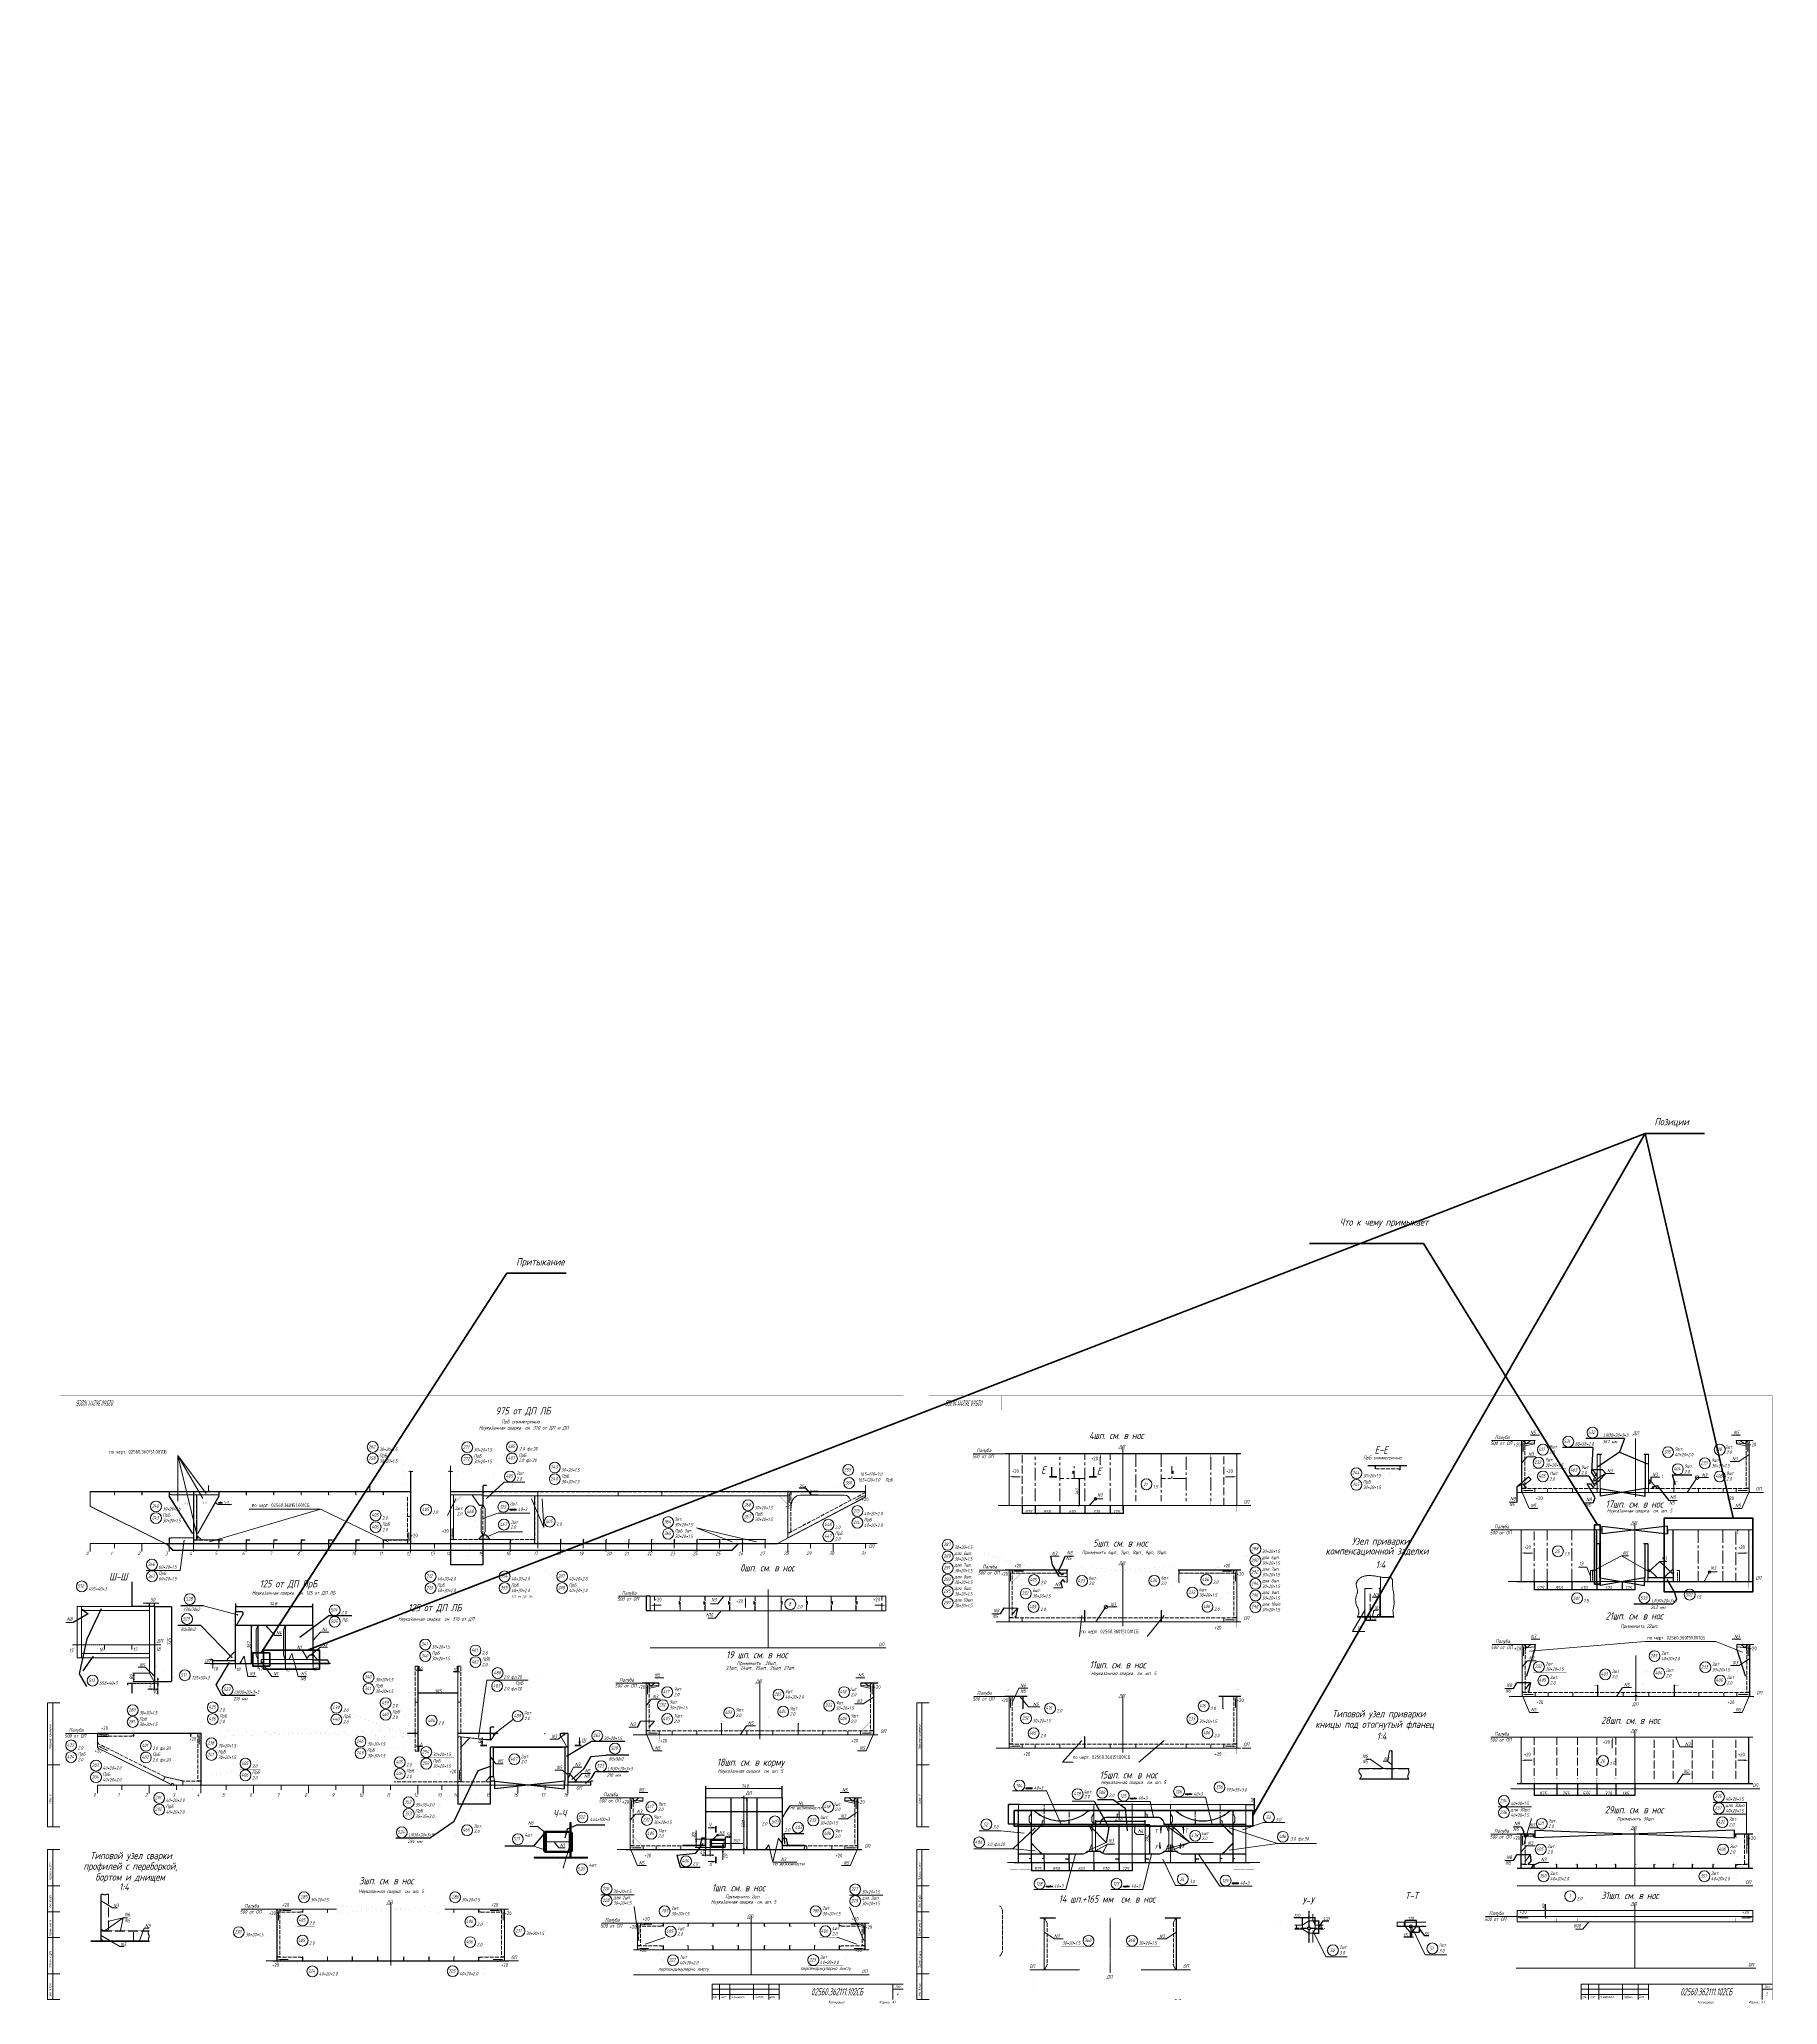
# Model space of a CAD drawing. Header units: millimetres. Extents: x 77380 to 135900, y -10260 to 17301.
# Drawn here: x 110670 to 127490, y -1866 to 17146 of the extents above; entities that cross this region are included whole.
import ezdxf

# ---------------------------------------------------------------- set-up
doc = ezdxf.new("R2010")
doc.units = ezdxf.units.MM
for name, pattern in [('K5LT32768', [0]), ('K5LT32769', [50, 37.5, -12.5]), ('K5LT32770', [0]), ('K5LT32771', [50, 37.5, -12.5]), ('K5LT32772', [0]), ('K5LT32773', [50, 37.5, -12.5]), ('K5LT32774', [850.2, 600, -125, 0.2, -125]), ('K5LT32776', [0]), ('K5LT32777', [0]), ('K5LT32778', [50, 37.5, -12.5]), ('K5LT32779', [0]), ('K5LT32780', [0]), ('K5LT32781', [0]), ('K5LT32782', [50, 37.5, -12.5]), ('K5LT32783', [100, 75, -25]), ('K5LT32784', [850.2, 600, -125, 0.2, -125]), ('K5LT32785', [200, 125, -25, 25, -25]), ('K5LT32786', [100, 75, -25]), ('K5LT32787', [100, 75, -25]), ('K5LT32788', [340.2, 240, -50, 0.2, -50]), ('K5LT32789', [340.2, 240, -50, 0.2, -50]), ('K5LT32790', [0]), ('K5LT32791', [0]), ('K5LT32792', [0]), ('K5LT32793', [340.2, 240, -50, 0.2, -50]), ('K5LT32794', [0]), ('K5LT32795', [125, 93.75, -31.25]), ('K5LT32796', [0]), ('K5LT32797', [100, 75, -25]), ('K5LT32798', [20, 15, -5]), ('K5LT32799', [850.2, 600, -125, 0.2, -125]), ('K5LT32800', [100, 75, -25]), ('K5LT32801', [70, 43.75, -8.75, 8.75, -8.75]), ('K5LT32802', [100, 62.5, -12.5, 12.5, -12.5]), ('K5LT32803', [60, 37.5, -7.5, 7.5, -7.5]), ('K5LT32831', [0]), ('K5LT32832', [0]), ('K5LT32833', [0]), ('K5LT32834', [0]), ('K5LT32835', [0]), ('K5LT_AXLED', [19.5, 15, -1.5, 1.5, -1.5]), ('K5LT_BASIC', [0]), ('K5LT_DASHED', [6, 4, -2]), ('K5LT_REINFORCED', [0]), ('K5LT_THIN', [0]), ('K5LT_THIN_INCLUDED_TO_HATCHING', [0])]:
    doc.linetypes.add(name, pattern=pattern)
doc.layers.add('-1', color=7, linetype='Continuous')
doc.layers.add('4001', color=7, linetype='Continuous')
doc.styles.add('KDIMTEXTSTYLE', font='GOST_AU.SHX', dxfattribs={"width": 0.96, "oblique": 15, "height": 5})
doc.styles.add('KTEXTSTYLE', font='GOST_AU.SHX', dxfattribs={"width": 0.96, "height": 5})
doc.dimstyles.new('KDIMSTYLE (1.00)', dxfattribs={"dimtxt": 5, "dimasz": 1, "dimexe": 2, "dimexo": 0, "dimgap": 1, "dimtad": 1, "dimtxsty": 'KDIMTEXTSTYLE', "dimsah": 1, "dimcen": 0, "dimdle": 1, "dimadec": 0, "dimazin": 0, "dimtfac": 0.667, "dimtmove": 0, "dimatfit": 3, "dimfxl": 1, "dimtvp": 1, "dimtolj": 1, "dimtzin": 0, "dimarcsym": 0})

# ---------------------------------------------------------------- blocks, each defined once
blk = doc.blocks.new('U0')
at = {"layer": '4001', "color": 7, "linetype": 'K5LT_THIN', "lineweight": 18}
for p, q in [((111619, 17726), (111863, 17726)), ((111619, 17696), (111619, 17726)), ((111863, 17696), (111619, 17696)), ((111863, 17726), (111863, 17696))]:
    blk.add_line(p, q, dxfattribs=at)
blk = doc.blocks.new('U1')
at = {"layer": '4001', "color": 7, "linetype": 'K5LT_THIN', "lineweight": 18}
for p, q in [((111858, 17623), (111896, 17623)), ((111858, 17617), (111858, 17623)), ((111896, 17617), (111858, 17617)), ((111896, 17623), (111896, 17617))]:
    blk.add_line(p, q, dxfattribs=at)
blk = doc.blocks.new('U10')
at = {"layer": '4001', "color": 7, "linetype": 'K5LT_THIN', "lineweight": 18}
for p, q in [((114492, 15392), (114562, 15392)), ((114492, 15389), (114492, 15392)), ((114562, 15389), (114492, 15389)), ((114562, 15392), (114562, 15389))]:
    blk.add_line(p, q, dxfattribs=at)
blk = doc.blocks.new('KDIMARROW_01')
blk.add_hatch(color=0).paths.add_polyline_path([(0, 0), (-15, 2), (-14, 0), (-15, -2)])
at = {"color": 0, "linetype": 'K5LT_THIN', "lineweight": 18}
for p, q in [((-14, 0), (-15, 2)), ((-15, 2), (0, 0)), ((0, 0), (-15, -2)), ((-15, -2), (-14, 0))]:
    blk.add_line(p, q, dxfattribs=at)
at = {"layer": '4001', "color": 0, "linetype": 'K5LT_THIN', "lineweight": 18}
blk.add_line((0, 0), (-1, 0), dxfattribs=at)
blk = doc.blocks.new('D0')
at = {"color": 0, "lineweight": -2}
for p, q in [((121031, 2964), (121031, 2883)), ((121155, 2885), (121032, 2885)), ((121156, 2964), (121156, 2883))]:
    blk.add_line(p, q, dxfattribs=at)
at = {"layer": 'Defpoints', "color": 0, "lineweight": 100}
for p in [(121031, 2964), (121031, 2885), (121156, 2964)]:
    blk.add_point(p, dxfattribs=at)
at = {"color": 0, "lineweight": -2, "rotation": 180}
blk.add_blockref('KDIMARROW_01', (121031, 2885), dxfattribs=at)
at = {"color": 0, "lineweight": -2}
blk.add_blockref('KDIMARROW_01', (121156, 2885), dxfattribs=at)
at = {"color": 7, "insert": (121093, 2903), "char_height": 5, "attachment_point": 5, "style": 'KDIMTEXTSTYLE'}
blk.add_mtext('\\A1;\\H35.0;\\W0.965;\\Q15;\\H35.0;\\W0.965;\\Q15;\\Q15;125', dxfattribs=at)
blk = doc.blocks.new('D1')
at = {"color": 0, "lineweight": -2}
for p, q in [((120786, 2964), (120786, 2883)), ((121155, 2885), (120787, 2885))]:
    blk.add_line(p, q, dxfattribs=at)
at = {"layer": 'Defpoints', "color": 0, "lineweight": 100}
for p in [(120786, 2964), (120786, 2885), (121156, 2882)]:
    blk.add_point(p, dxfattribs=at)
at = {"color": 0, "lineweight": -2, "rotation": 180}
blk.add_blockref('KDIMARROW_01', (120786, 2885), dxfattribs=at)
at = {"color": 0, "lineweight": -2}
blk.add_blockref('KDIMARROW_01', (121156, 2885), dxfattribs=at)
at = {"color": 7, "insert": (120897, 2903), "char_height": 5, "attachment_point": 5, "style": 'KDIMTEXTSTYLE'}
blk.add_mtext('\\A1;\\H35.0;\\W0.965;\\Q15;\\H35.0;\\W0.965;\\Q15;\\Q15;370', dxfattribs=at)
blk = doc.blocks.new('D2')
at = {"color": 0, "lineweight": -2}
for p, q in [((120546, 2964), (120546, 2883)), ((121155, 2885), (120547, 2885))]:
    blk.add_line(p, q, dxfattribs=at)
at = {"layer": 'Defpoints', "color": 0, "lineweight": 100}
for p in [(120546, 2964), (120546, 2885), (121156, 2962)]:
    blk.add_point(p, dxfattribs=at)
at = {"color": 0, "lineweight": -2, "rotation": 180}
blk.add_blockref('KDIMARROW_01', (120546, 2885), dxfattribs=at)
at = {"color": 0, "lineweight": -2}
blk.add_blockref('KDIMARROW_01', (121156, 2885), dxfattribs=at)
at = {"color": 7, "insert": (120662, 2903), "char_height": 5, "attachment_point": 5, "style": 'KDIMTEXTSTYLE'}
blk.add_mtext('\\A1;\\H35.0;\\W0.965;\\Q15;\\H35.0;\\W0.965;\\Q15;\\Q15;610', dxfattribs=at)
blk = doc.blocks.new('D3')
at = {"color": 0, "lineweight": -2}
for p, q in [((120306, 2964), (120306, 2883)), ((121155, 2885), (120307, 2885))]:
    blk.add_line(p, q, dxfattribs=at)
at = {"layer": 'Defpoints', "color": 0, "lineweight": 100}
for p in [(120306, 2964), (120306, 2885), (121156, 2962)]:
    blk.add_point(p, dxfattribs=at)
at = {"color": 0, "lineweight": -2, "rotation": 180}
blk.add_blockref('KDIMARROW_01', (120306, 2885), dxfattribs=at)
at = {"color": 0, "lineweight": -2}
blk.add_blockref('KDIMARROW_01', (121156, 2885), dxfattribs=at)
at = {"color": 7, "insert": (120419, 2903), "char_height": 5, "attachment_point": 5, "style": 'KDIMTEXTSTYLE'}
blk.add_mtext('\\A1;\\H35.0;\\W0.965;\\Q15;\\H35.0;\\W0.965;\\Q15;\\Q15;850', dxfattribs=at)
blk = doc.blocks.new('D4')
at = {"color": 0, "lineweight": -2}
for p, q in [((120181, 2964), (120181, 2883)), ((121155, 2885), (120182, 2885))]:
    blk.add_line(p, q, dxfattribs=at)
at = {"layer": 'Defpoints', "color": 0, "lineweight": 100}
for p in [(120181, 2964), (120181, 2885), (121156, 2962)]:
    blk.add_point(p, dxfattribs=at)
at = {"color": 0, "lineweight": -2, "rotation": 180}
blk.add_blockref('KDIMARROW_01', (120181, 2885), dxfattribs=at)
at = {"color": 0, "lineweight": -2}
blk.add_blockref('KDIMARROW_01', (121156, 2885), dxfattribs=at)
at = {"color": 7, "insert": (120241, 2903), "char_height": 5, "attachment_point": 5, "style": 'KDIMTEXTSTYLE'}
blk.add_mtext('\\A1;\\H35.0;\\W0.965;\\Q15;\\H35.0;\\W0.965;\\Q15;\\Q15;975', dxfattribs=at)
blk = doc.blocks.new('D5')
at = {"color": 0, "lineweight": -2}
for p, q in [((120721, 3225), (120736, 3225)), ((120734, 2965), (120734, 3224)), ((120721, 2964), (120736, 2964))]:
    blk.add_line(p, q, dxfattribs=at)
at = {"layer": 'Defpoints', "color": 0, "lineweight": 100}
for p in [(120721, 3225), (120734, 3225), (120721, 2964)]:
    blk.add_point(p, dxfattribs=at)
at = {"color": 0, "lineweight": -2}
for p, rotation in [((120734, 3225), 90), ((120734, 2964), 270)]:
    blk.add_blockref('KDIMARROW_01', p, dxfattribs=dict(at, rotation=rotation))
at = {"color": 7, "insert": (120715, 3094), "char_height": 5, "attachment_point": 5, "rotation": 90, "style": 'KDIMTEXTSTYLE'}
blk.add_mtext('\\A1;\\H35.0;\\W0.965;\\Q15;\\H35.0;\\W0.965;\\Q15;\\Q15;262', dxfattribs=at)
blk = doc.blocks.new('D6')
at = {"color": 0, "lineweight": -2}
for p, q in [((114334, 1221), (114334, 1148)), ((114335, 1150), (114718, 1150)), ((114719, 1152), (114719, 1148))]:
    blk.add_line(p, q, dxfattribs=at)
at = {"layer": 'Defpoints', "color": 0, "lineweight": 100}
for p in [(114334, 1221), (114719, 1152), (114719, 1150)]:
    blk.add_point(p, dxfattribs=at)
at = {"color": 0, "lineweight": -2, "rotation": 180}
blk.add_blockref('KDIMARROW_01', (114334, 1150), dxfattribs=at)
at = {"color": 0, "lineweight": -2}
blk.add_blockref('KDIMARROW_01', (114719, 1150), dxfattribs=at)
at = {"color": 7, "insert": (114526, 1168), "char_height": 5, "attachment_point": 5, "style": 'KDIMTEXTSTYLE'}
blk.add_mtext('\\A1;\\H35.0;\\W0.965;\\Q15;\\H35.0;\\W0.965;\\Q15;\\Q15;385', dxfattribs=at)
blk = doc.blocks.new('KDIMARROW_02')
blk.add_hatch(color=0).paths.add_polyline_path([(14, 0), (15, 2), (0, 0), (15, -2)])
at = {"color": 0, "linetype": 'K5LT_THIN', "lineweight": 18}
for p, q in [((15, 2), (0, 0)), ((0, 0), (15, -2)), ((0, 0), (17, 0)), ((14, 0), (15, 2)), ((15, -2), (14, 0))]:
    blk.add_line(p, q, dxfattribs=at)
at = {"layer": '4001', "color": 0, "linetype": 'K5LT_THIN', "lineweight": 18}
blk.add_line((0, 0), (-1, 0), dxfattribs=at)
blk = doc.blocks.new('D8')
at = {"color": 0, "lineweight": -2}
for p, q in [((125245, -953), (125245, -893)), ((125245, -953), (125243, -953)), ((125245, -1013), (125243, -1013)), ((125245, -1012), (125245, -954))]:
    blk.add_line(p, q, dxfattribs=at)
at = {"layer": 'Defpoints', "color": 0, "lineweight": 100}
for p in [(125245, -953), (125245, -953), (125245, -1013)]:
    blk.add_point(p, dxfattribs=at)
at = {"color": 0, "lineweight": -2}
for p, rotation in [((125245, -953), 90), ((125245, -1013), 270)]:
    blk.add_blockref('KDIMARROW_02', p, dxfattribs=dict(at, rotation=rotation))
at = {"color": 7, "insert": (125227, -916), "char_height": 5, "attachment_point": 5, "rotation": 90, "style": 'KDIMTEXTSTYLE'}
blk.add_mtext('\\A1;\\H35.0;\\W0.965;\\Q15;\\H35.0;\\W0.965;\\Q15;\\Q15;60', dxfattribs=at)
blk = doc.blocks.new('D14')
at = {"color": 0, "lineweight": -2}
for p, q in [((125924, 275), (125924, 157)), ((126109, 275), (126109, 157)), ((126108, 159), (125925, 159))]:
    blk.add_line(p, q, dxfattribs=at)
at = {"layer": 'Defpoints', "color": 0, "lineweight": 100}
for p in [(125924, 275), (126109, 275), (125924, 159)]:
    blk.add_point(p, dxfattribs=at)
at = {"color": 0, "lineweight": -2, "rotation": 180}
blk.add_blockref('KDIMARROW_01', (125924, 159), dxfattribs=at)
at = {"color": 0, "lineweight": -2}
blk.add_blockref('KDIMARROW_01', (126109, 159), dxfattribs=at)
at = {"color": 7, "insert": (126017, 177), "char_height": 5, "attachment_point": 5, "style": 'KDIMTEXTSTYLE'}
blk.add_mtext('\\A1;\\H35.0;\\W0.965;\\Q15;\\H35.0;\\W0.965;\\Q15;\\Q15;185', dxfattribs=at)
blk = doc.blocks.new('D15')
at = {"color": 0, "lineweight": -2}
for p, q in [((125739, 275), (125739, 157)), ((126108, 159), (125740, 159))]:
    blk.add_line(p, q, dxfattribs=at)
at = {"layer": 'Defpoints', "color": 0, "lineweight": 100}
for p in [(125739, 275), (125739, 159), (126109, 156)]:
    blk.add_point(p, dxfattribs=at)
at = {"color": 0, "lineweight": -2, "rotation": 180}
blk.add_blockref('KDIMARROW_01', (125739, 159), dxfattribs=at)
at = {"color": 0, "lineweight": -2}
blk.add_blockref('KDIMARROW_01', (126109, 159), dxfattribs=at)
at = {"color": 7, "insert": (125850, 177), "char_height": 5, "attachment_point": 5, "style": 'KDIMTEXTSTYLE'}
blk.add_mtext('\\A1;\\H35.0;\\W0.965;\\Q15;\\H35.0;\\W0.965;\\Q15;\\Q15;370', dxfattribs=at)
blk = doc.blocks.new('D16')
at = {"color": 0, "lineweight": -2}
for p, q in [((125554, 275), (125554, 157)), ((126108, 159), (125555, 159))]:
    blk.add_line(p, q, dxfattribs=at)
at = {"layer": 'Defpoints', "color": 0, "lineweight": 100}
for p in [(125554, 275), (126109, 236), (125554, 159)]:
    blk.add_point(p, dxfattribs=at)
at = {"color": 0, "lineweight": -2, "rotation": 180}
blk.add_blockref('KDIMARROW_01', (125554, 159), dxfattribs=at)
at = {"color": 0, "lineweight": -2}
blk.add_blockref('KDIMARROW_01', (126109, 159), dxfattribs=at)
at = {"color": 7, "insert": (125637, 177), "char_height": 5, "attachment_point": 5, "style": 'KDIMTEXTSTYLE'}
blk.add_mtext('\\A1;\\H35.0;\\W0.965;\\Q15;\\H35.0;\\W0.965;\\Q15;\\Q15;555', dxfattribs=at)
blk = doc.blocks.new('D17')
at = {"color": 0, "lineweight": -2}
for p, q in [((125354, 275), (125354, 157)), ((126108, 159), (125355, 159))]:
    blk.add_line(p, q, dxfattribs=at)
at = {"layer": 'Defpoints', "color": 0, "lineweight": 100}
for p in [(125354, 275), (126109, 236), (125354, 159)]:
    blk.add_point(p, dxfattribs=at)
at = {"color": 0, "lineweight": -2, "rotation": 180}
blk.add_blockref('KDIMARROW_01', (125354, 159), dxfattribs=at)
at = {"color": 0, "lineweight": -2}
blk.add_blockref('KDIMARROW_01', (126109, 159), dxfattribs=at)
at = {"color": 7, "insert": (125440, 177), "char_height": 5, "attachment_point": 5, "style": 'KDIMTEXTSTYLE'}
blk.add_mtext('\\A1;\\H35.0;\\W0.965;\\Q15;\\H35.0;\\W0.965;\\Q15;\\Q15;755', dxfattribs=at)
blk = doc.blocks.new('D18')
at = {"color": 0, "lineweight": -2}
for p, q in [((125134, 275), (125134, 157)), ((126108, 159), (125135, 159))]:
    blk.add_line(p, q, dxfattribs=at)
at = {"layer": 'Defpoints', "color": 0, "lineweight": 100}
for p in [(125134, 275), (126109, 236), (125134, 159)]:
    blk.add_point(p, dxfattribs=at)
at = {"color": 0, "lineweight": -2, "rotation": 180}
blk.add_blockref('KDIMARROW_01', (125134, 159), dxfattribs=at)
at = {"color": 0, "lineweight": -2}
blk.add_blockref('KDIMARROW_01', (126109, 159), dxfattribs=at)
at = {"color": 7, "insert": (125217, 177), "char_height": 5, "attachment_point": 5, "style": 'KDIMTEXTSTYLE'}
blk.add_mtext('\\A1;\\H35.0;\\W0.965;\\Q15;\\H35.0;\\W0.965;\\Q15;\\Q15;975', dxfattribs=at)
blk = doc.blocks.new('D19')
at = {"color": 0, "lineweight": -2}
for p, q in [((114335, 585), (114335, 638)), ((114336, 636), (114340, 636)), ((114341, 585), (114341, 638)), ((114341, 636), (114377, 636))]:
    blk.add_line(p, q, dxfattribs=at)
at = {"layer": 'Defpoints', "color": 0, "lineweight": 100}
for p in [(114335, 585), (114341, 636), (114341, 585)]:
    blk.add_point(p, dxfattribs=at)
at = {"color": 0, "lineweight": -2, "rotation": 180}
blk.add_blockref('KDIMARROW_02', (114335, 636), dxfattribs=at)
at = {"color": 0, "lineweight": -2}
blk.add_blockref('KDIMARROW_02', (114341, 636), dxfattribs=at)
at = {"color": 7, "insert": (114366, 655), "char_height": 5, "attachment_point": 5, "style": 'KDIMTEXTSTYLE'}
blk.add_mtext('\\A1;\\H35.0;\\W0.965;\\Q15;\\H35.0;\\W0.965;\\Q15;\\Q15;6', dxfattribs=at)
blk = doc.blocks.new('D20')
at = {"color": 0, "lineweight": -2}
for p, q in [((114335, 1409), (114335, 1369)), ((114336, 1371), (114340, 1371)), ((114341, 1409), (114341, 1369)), ((114341, 1371), (114377, 1371))]:
    blk.add_line(p, q, dxfattribs=at)
at = {"layer": 'Defpoints', "color": 0, "lineweight": 100}
for p in [(114335, 1409), (114341, 1409), (114341, 1371)]:
    blk.add_point(p, dxfattribs=at)
at = {"color": 0, "lineweight": -2, "rotation": 180}
blk.add_blockref('KDIMARROW_02', (114335, 1371), dxfattribs=at)
at = {"color": 0, "lineweight": -2}
blk.add_blockref('KDIMARROW_02', (114341, 1371), dxfattribs=at)
at = {"color": 7, "insert": (114366, 1390), "char_height": 5, "attachment_point": 5, "style": 'KDIMTEXTSTYLE'}
blk.add_mtext('\\A1;\\H35.0;\\W0.965;\\Q15;\\H35.0;\\W0.965;\\Q15;\\Q15;6', dxfattribs=at)
blk = doc.blocks.new('D21')
at = {"color": 0, "lineweight": -2}
for p, q in [((114714, 1354), (114677, 1354)), ((114714, 1409), (114714, 1352)), ((114718, 1354), (114715, 1354)), ((114719, 1409), (114719, 1352))]:
    blk.add_line(p, q, dxfattribs=at)
at = {"layer": 'Defpoints', "color": 0, "lineweight": 100}
for p in [(114714, 1409), (114714, 1354), (114719, 1409)]:
    blk.add_point(p, dxfattribs=at)
at = {"color": 0, "lineweight": -2, "rotation": 180}
blk.add_blockref('KDIMARROW_02', (114714, 1354), dxfattribs=at)
at = {"color": 0, "lineweight": -2}
blk.add_blockref('KDIMARROW_02', (114719, 1354), dxfattribs=at)
at = {"color": 7, "insert": (114689, 1373), "char_height": 5, "attachment_point": 5, "style": 'KDIMTEXTSTYLE'}
blk.add_mtext('\\A1;\\H35.0;\\W0.965;\\Q15;\\H35.0;\\W0.965;\\Q15;\\Q15;5', dxfattribs=at)
blk = doc.blocks.new('D24')
at = {"color": 0, "lineweight": -2}
for p, q in [((123496, 1890), (123496, 1853)), ((123497, 1855), (123545, 1855)), ((123546, 1890), (123546, 1853)), ((123546, 1855), (123605, 1855))]:
    blk.add_line(p, q, dxfattribs=at)
at = {"layer": 'Defpoints', "color": 0, "lineweight": 100}
for p in [(123496, 1890), (123546, 1890), (123546, 1855)]:
    blk.add_point(p, dxfattribs=at)
at = {"color": 0, "lineweight": -2, "rotation": 180}
blk.add_blockref('KDIMARROW_01', (123496, 1855), dxfattribs=at)
at = {"color": 0, "lineweight": -2}
blk.add_blockref('KDIMARROW_01', (123546, 1855), dxfattribs=at)
at = {"color": 7, "insert": (123581, 1874), "char_height": 5, "attachment_point": 5, "style": 'KDIMTEXTSTYLE'}
blk.add_mtext('\\A1;\\H35.0;\\W0.965;\\Q15;\\H35.0;\\W0.965;\\Q15;\\Q15;20', dxfattribs=at)
blk = doc.blocks.new('U31')
at = {"layer": '4001'}
for points in [[(113323, 17769), (113325, 17784), (113323, 17783), (113321, 17784)], [(113323, 17729), (113325, 17744), (113323, 17742), (113321, 17744)]]:
    blk.add_hatch(color=7, dxfattribs=at).paths.add_polyline_path(points)
at = {"layer": '4001', "color": 7, "linetype": 'K5LT_THIN', "lineweight": 18}
for p, q in [((113323, 17769), (113321, 17784)), ((113321, 17784), (113323, 17783)), ((113323, 17729), (113321, 17744)), ((113321, 17744), (113323, 17742)), ((113323, 17787), (113323, 17729)), ((113323, 17787), (113323, 17769)), ((113323, 17783), (113325, 17784)), ((113325, 17784), (113323, 17769)), ((113323, 17742), (113325, 17744)), ((113325, 17744), (113323, 17729))]:
    blk.add_line(p, q, dxfattribs=at)
blk = doc.blocks.new('U32')
at = {"layer": '4001'}
for points in [[(111763, 17769), (111765, 17784), (111763, 17783), (111761, 17784)], [(111763, 17729), (111765, 17744), (111763, 17742), (111761, 17744)]]:
    blk.add_hatch(color=7, dxfattribs=at).paths.add_polyline_path(points)
at = {"layer": '4001', "color": 7, "linetype": 'K5LT_THIN', "lineweight": 18}
for p, q in [((111763, 17769), (111761, 17784)), ((111761, 17784), (111763, 17783)), ((111763, 17729), (111761, 17744)), ((111761, 17744), (111763, 17742)), ((111763, 17787), (111763, 17729)), ((111763, 17787), (111763, 17769)), ((111763, 17783), (111765, 17784)), ((111765, 17784), (111763, 17769)), ((111763, 17742), (111765, 17744)), ((111765, 17744), (111763, 17729))]:
    blk.add_line(p, q, dxfattribs=at)
blk = doc.blocks.new('D33')
at = {"color": 0, "lineweight": -2}
for p, q in [((118086, 3130), (118022, 3130)), ((118132, 3080), (118086, 3130)), ((118202, 3097), (118130, 3097)), ((118202, 3062), (118130, 3062)), ((118132, 3096), (118132, 3063))]:
    blk.add_line(p, q, dxfattribs=at)
at = {"layer": 'Defpoints', "color": 0, "lineweight": 100}
for p in [(118132, 3062), (118202, 3097), (118202, 3062)]:
    blk.add_point(p, dxfattribs=at)
at = {"color": 0, "lineweight": -2}
for p, rotation in [((118132, 3097), 90), ((118132, 3062), 270)]:
    blk.add_blockref('KDIMARROW_01', p, dxfattribs=dict(at, rotation=rotation))
at = {"color": 1, "insert": (118054, 3148), "char_height": 5, "attachment_point": 5, "style": 'KDIMTEXTSTYLE'}
blk.add_mtext('\\A1;\\H35.0;\\W0.965;\\Q15;\\c255;\\H35.0;\\W0.965;\\Q15;\\c255;\\Q15;35\\Q15;{}\\H35.0;\\W0.965;\\Q15;\\c255;\\Q15;*', dxfattribs=at)
blk = doc.blocks.new('D39')
at = {"color": 0, "lineweight": -2}
for p, q in [((123940, -1109), (124026, -1109)), ((124024, -1163), (124024, -1110)), ((124024, -1136), (124071, -1197)), ((123933, -1164), (124026, -1164)), ((124071, -1197), (124114, -1197))]:
    blk.add_line(p, q, dxfattribs=at)
at = {"layer": 'Defpoints', "color": 0, "lineweight": 100}
for p in [(123940, -1109), (124024, -1109), (123933, -1164)]:
    blk.add_point(p, dxfattribs=at)
at = {"color": 0, "lineweight": -2}
for p, rotation in [((124024, -1109), 90), ((124024, -1164), 270)]:
    blk.add_blockref('KDIMARROW_01', p, dxfattribs=dict(at, rotation=rotation))
at = {"color": 7, "insert": (124092, -1179), "char_height": 5, "attachment_point": 5, "style": 'KDIMTEXTSTYLE'}
blk.add_mtext('\\A1;\\H35.0;\\W0.965;\\Q15;\\Q15;\\H35.0;\\W0.965;\\Q15;55\\H35.0;\\W0.965;\\Q15;\\Q15;', dxfattribs=at)
blk = doc.blocks.new('D40')
at = {"color": 0, "lineweight": -2}
for p, q in [((123885, -1109), (123885, -1050)), ((123994, -1052), (123886, -1052)), ((123995, -1109), (123995, -1050))]:
    blk.add_line(p, q, dxfattribs=at)
at = {"layer": 'Defpoints', "color": 0, "lineweight": 100}
for p in [(123885, -1052), (123885, -1109), (123995, -1109)]:
    blk.add_point(p, dxfattribs=at)
at = {"color": 0, "lineweight": -2, "rotation": 180}
blk.add_blockref('KDIMARROW_01', (123885, -1052), dxfattribs=at)
at = {"color": 0, "lineweight": -2}
blk.add_blockref('KDIMARROW_01', (123995, -1052), dxfattribs=at)
at = {"color": 7, "insert": (123940, -1033), "char_height": 5, "attachment_point": 5, "style": 'KDIMTEXTSTYLE'}
blk.add_mtext('\\A1;\\H35.0;\\W0.965;\\Q15;\\Q15;\\H35.0;\\W0.965;\\Q15;110\\H35.0;\\W0.965;\\Q15;\\Q15;', dxfattribs=at)
blk = doc.blocks.new('D41')
at = {"color": 0, "lineweight": -2}
for p, q in [((123933, -1212), (123872, -1212)), ((123933, -1164), (123933, -1214)), ((123947, -1212), (123934, -1212)), ((123948, -1164), (123948, -1214))]:
    blk.add_line(p, q, dxfattribs=at)
at = {"layer": 'Defpoints', "color": 0, "lineweight": 100}
for p in [(123933, -1164), (123933, -1212), (123948, -1164)]:
    blk.add_point(p, dxfattribs=at)
at = {"color": 0, "lineweight": -2, "rotation": 180}
blk.add_blockref('KDIMARROW_02', (123933, -1212), dxfattribs=at)
at = {"color": 0, "lineweight": -2}
blk.add_blockref('KDIMARROW_02', (123948, -1212), dxfattribs=at)
at = {"color": 7, "insert": (123887, -1193), "char_height": 5, "attachment_point": 5, "style": 'KDIMTEXTSTYLE'}
blk.add_mtext('\\A1;\\H35.0;\\W0.965;\\Q15;\\Q15;\\H35.0;\\W0.965;\\Q15;15\\H35.0;\\W0.965;\\Q15;\\Q15;', dxfattribs=at)
blk = doc.blocks.new('D43')
at = {"color": 0, "lineweight": -2}
for p, q in [((122994, -1055), (123053, -1055)), ((123051, -1115), (123094, -1055)), ((123051, -1174), (123051, -1056)), ((123094, -1055), (123148, -1055)), ((122994, -1175), (123053, -1175))]:
    blk.add_line(p, q, dxfattribs=at)
at = {"layer": 'Defpoints', "color": 0, "lineweight": 100}
for p in [(122994, -1055), (123051, -1055), (122994, -1175)]:
    blk.add_point(p, dxfattribs=at)
at = {"color": 0, "lineweight": -2}
for p, rotation in [((123051, -1055), 90), ((123051, -1175), 270)]:
    blk.add_blockref('KDIMARROW_01', p, dxfattribs=dict(at, rotation=rotation))
at = {"color": 7, "insert": (123121, -1037), "char_height": 5, "attachment_point": 5, "style": 'KDIMTEXTSTYLE'}
blk.add_mtext('\\A1;\\H35.0;\\W0.965;\\Q15;\\Q15;\\H35.0;\\W0.965;\\Q15;120\\H35.0;\\W0.965;\\Q15;\\Q15;', dxfattribs=at)
blk = doc.blocks.new('U40')
blk.add_hatch(color=7).paths.add_polyline_path([(111665, 15349), (111678, 15349), (111672, 15389)])
at = {"color": 7, "linetype": 'K5LT32831', "lineweight": 9}
blk.add_line((111672, 15349), (111672, 15283), dxfattribs=at)
blk = doc.blocks.new('U48')
blk.add_hatch(color=7).paths.add_polyline_path([(110729, 15370), (110729, 15383), (110689, 15376)])
at = {"color": 7, "linetype": 'K5LT32831', "lineweight": 9}
blk.add_line((110729, 15376), (110795, 15376), dxfattribs=at)
blk = doc.blocks.new('U49')
blk.add_hatch(color=7).paths.add_polyline_path([(110722, 15247), (110728, 15259), (110689, 15271)])
at = {"color": 7, "linetype": 'K5LT32831', "lineweight": 9}
blk.add_line((110725, 15253), (110784, 15223), dxfattribs=at)
blk = doc.blocks.new('U61')
blk.add_hatch(color=7).paths.add_polyline_path([(116080, 16154), (116080, 16167), (116040, 16161)])
at = {"color": 7, "linetype": 'K5LT32831', "lineweight": 9}
blk.add_line((116080, 16161), (116147, 16161), dxfattribs=at)
blk = doc.blocks.new('U62')
blk.add_hatch(color=7).paths.add_polyline_path([(118280, 16154), (118280, 16167), (118320, 16161)])
at = {"color": 7, "linetype": 'K5LT32831', "lineweight": 9}
blk.add_line((118280, 16161), (118214, 16161), dxfattribs=at)
blk = doc.blocks.new('U63')
blk.add_hatch(color=7).paths.add_polyline_path([(116968, 16207), (116954, 16207), (116961, 16247)])
at = {"color": 7, "linetype": 'K5LT32831', "lineweight": 9}
blk.add_line((116961, 16207), (116961, 16140), dxfattribs=at)
blk = doc.blocks.new('U64')
blk.add_hatch(color=7).paths.add_polyline_path([(118054, 13839), (118041, 13839), (118048, 13879)])
at = {"color": 7, "linetype": 'K5LT32831', "lineweight": 9}
blk.add_line((118048, 13839), (118048, 13773), dxfattribs=at)
blk = doc.blocks.new('U65')
blk.add_hatch(color=7).paths.add_polyline_path([(115866, 13839), (115880, 13839), (115873, 13879)])
at = {"color": 7, "linetype": 'K5LT32831', "lineweight": 9}
blk.add_line((115873, 13839), (115873, 13773), dxfattribs=at)
blk = doc.blocks.new('U66')
blk.add_hatch(color=7).paths.add_polyline_path([(115930, 13862), (115930, 13875), (115890, 13869)])
at = {"color": 7, "linetype": 'K5LT32831', "lineweight": 9}
blk.add_line((115930, 13869), (115997, 13869), dxfattribs=at)
blk = doc.blocks.new('U67')
blk.add_hatch(color=7).paths.add_polyline_path([(115900, 13629), (115900, 13642), (115860, 13635)])
at = {"color": 7, "linetype": 'K5LT32831', "lineweight": 9}
blk.add_line((115900, 13635), (115967, 13635), dxfattribs=at)
blk = doc.blocks.new('U68')
blk.add_hatch(color=7).paths.add_polyline_path([(117990, 13862), (117990, 13875), (118030, 13869)])
at = {"color": 7, "linetype": 'K5LT32831', "lineweight": 9}
blk.add_line((117990, 13869), (117924, 13869), dxfattribs=at)
blk = doc.blocks.new('U69')
blk.add_hatch(color=7).paths.add_polyline_path([(118020, 13629), (118020, 13642), (118060, 13635)])
at = {"color": 7, "linetype": 'K5LT32831', "lineweight": 9}
blk.add_line((118020, 13635), (117954, 13635), dxfattribs=at)
blk = doc.blocks.new('U70')
blk.add_hatch(color=7).paths.add_polyline_path([(114748, 13777), (114735, 13777), (114741, 13817)])
at = {"color": 7, "linetype": 'K5LT32831', "lineweight": 9}
blk.add_line((114741, 13777), (114741, 13711), dxfattribs=at)
blk = doc.blocks.new('U71')
blk.add_hatch(color=7).paths.add_polyline_path([(112560, 13777), (112573, 13777), (112567, 13817)])
at = {"color": 7, "linetype": 'K5LT32831', "lineweight": 9}
blk.add_line((112567, 13777), (112567, 13711), dxfattribs=at)
blk = doc.blocks.new('U72')
blk.add_hatch(color=7).paths.add_polyline_path([(112624, 13800), (112624, 13813), (112584, 13806)])
at = {"color": 7, "linetype": 'K5LT32831', "lineweight": 9}
blk.add_line((112624, 13806), (112691, 13806), dxfattribs=at)
blk = doc.blocks.new('U73')
blk.add_hatch(color=7).paths.add_polyline_path([(114684, 13800), (114684, 13813), (114724, 13806)])
at = {"color": 7, "linetype": 'K5LT32831', "lineweight": 9}
blk.add_line((114684, 13806), (114617, 13806), dxfattribs=at)
blk = doc.blocks.new('U74')
blk.add_hatch(color=7).paths.add_polyline_path([(112594, 13323), (112594, 13337), (112554, 13330)])
at = {"color": 7, "linetype": 'K5LT32831', "lineweight": 9}
blk.add_line((112594, 13330), (112661, 13330), dxfattribs=at)
blk = doc.blocks.new('U75')
blk.add_hatch(color=7).paths.add_polyline_path([(114714, 13323), (114714, 13337), (114754, 13330)])
at = {"color": 7, "linetype": 'K5LT32831', "lineweight": 9}
blk.add_line((114714, 13330), (114647, 13330), dxfattribs=at)
blk = doc.blocks.new('U76')
blk.add_hatch(color=7).paths.add_polyline_path([(121671, 17864), (121671, 17878), (121711, 17871)])
at = {"color": 7, "linetype": 'K5LT32831', "lineweight": 9}
blk.add_line((121671, 17871), (121604, 17871), dxfattribs=at)
blk = doc.blocks.new('U77')
blk.add_hatch(color=7).paths.add_polyline_path([(120398, 18054), (120385, 18054), (120391, 18094)])
at = {"color": 7, "linetype": 'K5LT32831', "lineweight": 9}
blk.add_line((120391, 18054), (120391, 17987), dxfattribs=at)
blk = doc.blocks.new('U78')
blk.add_hatch(color=7).paths.add_polyline_path([(119551, 17864), (119551, 17878), (119511, 17871)])
at = {"color": 7, "linetype": 'K5LT32831', "lineweight": 9}
blk.add_line((119551, 17871), (119617, 17871), dxfattribs=at)
blk = doc.blocks.new('U79')
blk.add_hatch(color=7).paths.add_polyline_path([(121704, 16929), (121691, 16929), (121698, 16969)])
at = {"color": 7, "linetype": 'K5LT32831', "lineweight": 9}
blk.add_line((121698, 16929), (121698, 16862), dxfattribs=at)
blk = doc.blocks.new('U80')
blk.add_hatch(color=7).paths.add_polyline_path([(121641, 16951), (121641, 16965), (121681, 16958)])
at = {"color": 7, "linetype": 'K5LT32831', "lineweight": 9}
blk.add_line((121641, 16958), (121574, 16958), dxfattribs=at)
blk = doc.blocks.new('U81')
blk.add_hatch(color=7).paths.add_polyline_path([(119517, 16929), (119530, 16929), (119523, 16969)])
at = {"color": 7, "linetype": 'K5LT32831', "lineweight": 9}
blk.add_line((119523, 16929), (119523, 16862), dxfattribs=at)
blk = doc.blocks.new('U82')
blk.add_hatch(color=7).paths.add_polyline_path([(119581, 16951), (119581, 16965), (119541, 16958)])
at = {"color": 7, "linetype": 'K5LT32831', "lineweight": 9}
blk.add_line((119581, 16958), (119647, 16958), dxfattribs=at)
blk = doc.blocks.new('U83')
blk.add_hatch(color=7).paths.add_polyline_path([(121671, 16479), (121671, 16492), (121711, 16486)])
at = {"color": 7, "linetype": 'K5LT32831', "lineweight": 9}
blk.add_line((121671, 16486), (121604, 16486), dxfattribs=at)
blk = doc.blocks.new('U84')
at = {"color": 7, "linetype": 'K5LT32832', "lineweight": 60}
blk.add_line((119900, 17872), (119969, 17872), dxfattribs=at)
at = {"color": 7, "linetype": 'K5LT32834', "lineweight": 30}
blk.add_line((119923, 17872), (119923, 17963), dxfattribs=at)
at = {"color": 7, "linetype": 'K5LT32833', "const_width": 3.54}
blk.add_lwpolyline([(119923, 17872), (119923, 17911)], dxfattribs=at)
blk = doc.blocks.new('U85')
at = {"color": 7, "linetype": 'K5LT32832', "lineweight": 60}
blk.add_line((120353, 17872), (120284, 17872), dxfattribs=at)
at = {"color": 7, "linetype": 'K5LT32834', "lineweight": 30}
blk.add_line((120330, 17872), (120330, 17963), dxfattribs=at)
at = {"color": 7, "linetype": 'K5LT32833', "const_width": 3.54}
blk.add_lwpolyline([(120330, 17872), (120330, 17911)], dxfattribs=at)
blk = doc.blocks.new('U86')
blk.add_hatch(color=7).paths.add_polyline_path([(121704, 15707), (121691, 15707), (121698, 15747)])
at = {"color": 7, "linetype": 'K5LT32831', "lineweight": 9}
blk.add_line((121698, 15707), (121698, 15640), dxfattribs=at)
blk = doc.blocks.new('U87')
blk.add_hatch(color=7).paths.add_polyline_path([(119517, 15707), (119530, 15707), (119523, 15747)])
at = {"color": 7, "linetype": 'K5LT32831', "lineweight": 9}
blk.add_line((119523, 15707), (119523, 15640), dxfattribs=at)
blk = doc.blocks.new('U88')
blk.add_hatch(color=7).paths.add_polyline_path([(119551, 15257), (119551, 15271), (119511, 15264)])
at = {"color": 7, "linetype": 'K5LT32831', "lineweight": 9}
blk.add_line((119551, 15264), (119617, 15264), dxfattribs=at)
blk = doc.blocks.new('U89')
blk.add_hatch(color=7).paths.add_polyline_path([(121671, 15257), (121671, 15271), (121711, 15264)])
at = {"color": 7, "linetype": 'K5LT32831', "lineweight": 9}
blk.add_line((121671, 15264), (121604, 15264), dxfattribs=at)
blk = doc.blocks.new('U93')
blk.add_hatch(color=7).paths.add_polyline_path([(126663, 18180), (126650, 18180), (126656, 18220)])
at = {"color": 7, "linetype": 'K5LT32831', "lineweight": 9}
blk.add_line((126656, 18180), (126656, 18114), dxfattribs=at)
blk = doc.blocks.new('U94')
blk.add_hatch(color=7).paths.add_polyline_path([(124475, 18180), (124489, 18180), (124482, 18220)])
at = {"color": 7, "linetype": 'K5LT32831', "lineweight": 9}
blk.add_line((124482, 18180), (124482, 18114), dxfattribs=at)
blk = doc.blocks.new('U95')
blk.add_hatch(color=7).paths.add_polyline_path([(124509, 17731), (124509, 17744), (124469, 17737)])
at = {"color": 7, "linetype": 'K5LT32831', "lineweight": 9}
blk.add_line((124509, 17737), (124576, 17737), dxfattribs=at)
blk = doc.blocks.new('U96')
blk.add_hatch(color=7).paths.add_polyline_path([(126629, 17731), (126629, 17744), (126669, 17737)])
at = {"color": 7, "linetype": 'K5LT32831', "lineweight": 9}
blk.add_line((126629, 17737), (126563, 17737), dxfattribs=at)
blk = doc.blocks.new('U97')
blk.add_hatch(color=7).paths.add_polyline_path([(126624, 15122), (126624, 15135), (126664, 15129)])
at = {"color": 7, "linetype": 'K5LT32831', "lineweight": 9}
blk.add_line((126624, 15129), (126558, 15129), dxfattribs=at)
blk = doc.blocks.new('U98')
blk.add_hatch(color=7).paths.add_polyline_path([(125351, 15312), (125338, 15312), (125345, 15352)])
at = {"color": 7, "linetype": 'K5LT32831', "lineweight": 9}
blk.add_line((125345, 15312), (125345, 15245), dxfattribs=at)
blk = doc.blocks.new('U99')
blk.add_hatch(color=7).paths.add_polyline_path([(124504, 15122), (124504, 15135), (124464, 15129)])
at = {"color": 7, "linetype": 'K5LT32831', "lineweight": 9}
blk.add_line((124504, 15129), (124571, 15129), dxfattribs=at)
blk = doc.blocks.new('U100')
blk.add_hatch(color=7).paths.add_polyline_path([(126663, 13599), (126663, 13613), (126703, 13606)])
at = {"color": 7, "linetype": 'K5LT32831', "lineweight": 9}
blk.add_line((126663, 13606), (126597, 13606), dxfattribs=at)
blk = doc.blocks.new('U101')
blk.add_hatch(color=7).paths.add_polyline_path([(124463, 13599), (124463, 13613), (124423, 13606)])
at = {"color": 7, "linetype": 'K5LT32831', "lineweight": 9}
blk.add_line((124463, 13606), (124530, 13606), dxfattribs=at)
blk = doc.blocks.new('U103')
at = {"color": 6, "linetype": 'K5LT32776', "lineweight": 18, "true_color": 0xff00ff}
for p, q in [((116635, 12964), (118485, 12964)), ((116635, 12814), (116635, 12964)), ((116705, 12964), (116705, 12814)), ((116805, 12964), (116805, 12814)), ((117035, 12964), (117035, 12814)), ((117185, 12814), (117185, 12964)), ((117285, 12964), (117285, 12814)), ((118385, 12814), (118385, 12964)), ((116635, 12864), (117285, 12864))]:
    blk.add_line(p, q, dxfattribs=at)
at = {"color": 7, "linetype": 'K5LT32780', "lineweight": 18}
for p, q in [((116635, 12914), (117285, 12914)), ((118385, 12914), (118485, 12914))]:
    blk.add_line(p, q, dxfattribs=at)
at = {"color": 7, "char_height": 2.5, "attachment_point": 1, "style": 'KTEXTSTYLE'}
for s, insert in [('\\H3.5;\\W0.965;\\Q15;\\Q15;\\W0.665;\\H25.00;Лист', (118408, 12952)), ('\\H3.5;\\W0.965;\\Q15;\\Q15;\\W0.665;\\H25.00;Изм.', (116641, 12852)), ('\\H3.5;\\W0.965;\\Q15;\\Q15;\\W0.665;\\H25.00;Лист', (116720, 12853)), ('\\H3.5;\\W0.965;\\Q15;\\Q15;\\W0.665;\\H25.00;N документа', (116818, 12853)), ('\\H3.5;\\W0.965;\\Q15;\\Q15;\\W0.665;\\H25.00;Подпись', (117047, 12853)), ('\\H3.5;\\W0.965;\\Q15;\\Q15;\\W0.665;\\H25.00;Дата', (117191, 12853))]:
    blk.add_mtext(s, dxfattribs=dict(at, insert=insert))
blk = doc.blocks.new('U105')
at = {"color": 6, "linetype": 'K5LT32776', "lineweight": 18, "true_color": 0xff00ff}
for p, q in [((110205, 12814), (110205, 14264)), ((110205, 14264), (110325, 14264)), ((110205, 13914), (110325, 13914)), ((110325, 13664), (110205, 13664)), ((110205, 13414), (110325, 13414)), ((110325, 13064), (110205, 13064)), ((110325, 12814), (110205, 12814))]:
    blk.add_line(p, q, dxfattribs=at)
at = {"color": 7, "linetype": 'K5LT32780', "lineweight": 18}
blk.add_line((110255, 14264), (110255, 12814), dxfattribs=at)
at = {"color": 7, "char_height": 2.5, "attachment_point": 1, "rotation": 90, "style": 'KTEXTSTYLE'}
for s, insert in [('\\H3.5;\\W0.965;\\Q15;\\Q15;\\W0.665;\\H25.00;Подпись и дата', (110218, 13970)), ('\\H3.5;\\W0.965;\\Q15;\\Q15;\\W0.665;\\H25.00;Инв. N дубл.', (110218, 13702)), ('\\H3.5;\\W0.965;\\Q15;\\Q15;\\W0.665;\\H25.00;Взамен инв. N', (110218, 13429)), ('\\H3.5;\\W0.965;\\Q15;\\Q15;\\W0.665;\\H25.00;Подпись и дата', (110218, 13117)), ('\\H3.5;\\W0.965;\\Q15;\\Q15;\\W0.665;\\H25.00;Инв. N подл.', (110218, 12844))]:
    blk.add_mtext(s, dxfattribs=dict(at, insert=insert))
blk = doc.blocks.new('U104')
at = {"color": 6, "linetype": 'K5LT32776', "lineweight": 18, "true_color": 0xff00ff}
for p, q in [((110325, 15684), (110205, 15684)), ((110205, 14484), (110205, 15684)), ((110325, 15084), (110205, 15084)), ((110325, 14484), (110205, 14484))]:
    blk.add_line(p, q, dxfattribs=at)
at = {"color": 7, "linetype": 'K5LT32780', "lineweight": 18}
blk.add_line((110255, 15684), (110255, 14484), dxfattribs=at)
blk.add_blockref('U105', (0, 0))
at = {"color": 7, "char_height": 2.5, "attachment_point": 1, "rotation": 90, "style": 'KTEXTSTYLE'}
for s, insert in [('\\H3.5;\\W0.965;\\Q15;\\Q15;\\W0.665;\\H25.00;Первичное применение', (110218, 15233)), ('\\H3.5;\\W0.965;\\Q15;\\Q15;\\W0.665;\\H25.00;Справ. N', (110218, 14707))]:
    blk.add_mtext(s, dxfattribs=dict(at, insert=insert))
blk = doc.blocks.new('U102')
at = {"color": 7, "linetype": 'K5LT32780', "const_width": 0.18}
for points in [[(110125, 12764), (118535, 12764), (118535, 18704), (110125, 18704)], [(110325, 12814), (118485, 12814), (118485, 18654), (110325, 18654)]]:
    blk.add_lwpolyline(points, close=True, dxfattribs=at)
blk.add_lwpolyline([(111025, 18654), (111025, 18514), (110325, 18514)], dxfattribs=at)
for name in ['U104', 'U103']:
    blk.add_blockref(name, (0, 0))
at = {"color": 7, "char_height": 2.5, "attachment_point": 1, "style": 'KTEXTSTYLE'}
for s, insert in [('\\H3.5;\\W0.965;\\Q15;\\Q15;\\H25.00;Копировал', (117760, 12802)), ('\\H3.5;\\W0.965;\\Q15;\\Q15;\\H25.00;Формат А1', (118252, 12802))]:
    blk.add_mtext(s, dxfattribs=dict(at, insert=insert))
blk = doc.blocks.new('U106')
at = {"color": 7, "linetype": 'K5LT_THIN', "lineweight": 18}
for p, q in [((119604, 15825), (119541, 15692)), ((119541, 15692), (119542, 15696))]:
    blk.add_line(p, q, dxfattribs=at)
at = {"color": 7, "linetype": 'K5LT32835', "lineweight": 18}
for p, q in [((119541, 15695), (119542, 15694)), ((119541, 15695), (119542, 15694)), ((119541, 15695), (119542, 15694)), ((119541, 15695), (119542, 15694)), ((119541, 15695), (119541, 15694)), ((119541, 15695), (119541, 15694)), ((119541, 15695), (119541, 15694)), ((119541, 15695), (119541, 15695)), ((119541, 15695), (119541, 15695)), ((119541, 15695), (119541, 15695)), ((119541, 15695), (119542, 15695)), ((119541, 15695), (119542, 15695)), ((119541, 15695), (119542, 15695)), ((119541, 15694), (119542, 15695)), ((119541, 15694), (119542, 15695)), ((119541, 15694), (119542, 15695)), ((119541, 15694), (119541, 15694)), ((119541, 15694), (119541, 15694)), ((119541, 15694), (119541, 15694)), ((119541, 15694), (119541, 15694)), ((119541, 15694), (119541, 15693)), ((119541, 15694), (119541, 15693)), ((119541, 15694), (119541, 15693)), ((119541, 15694), (119541, 15693)), ((119541, 15694), (119541, 15693)), ((119541, 15694), (119542, 15694)), ((119541, 15694), (119542, 15694)), ((119541, 15694), (119542, 15694)), ((119541, 15694), (119542, 15694)), ((119541, 15694), (119542, 15694)), ((119541, 15694), (119542, 15694)), ((119541, 15694), (119541, 15694)), ((119541, 15694), (119541, 15694)), ((119541, 15694), (119541, 15694)), ((119541, 15694), (119541, 15694)), ((119541, 15693), (119541, 15694)), ((119541, 15693), (119541, 15694)), ((119541, 15693), (119541, 15693)), ((119541, 15693), (119541, 15693)), ((119541, 15693), (119541, 15693)), ((119541, 15693), (119541, 15693)), ((119541, 15693), (119541, 15693)), ((119541, 15693), (119541, 15693)), ((119541, 15693), (119541, 15693)), ((119541, 15693), (119541, 15692)), ((119541, 15693), (119541, 15692)), ((119541, 15693), (119541, 15693)), ((119541, 15693), (119541, 15693)), ((119541, 15693), (119541, 15693)), ((119541, 15693), (119541, 15693)), ((119541, 15693), (119541, 15693)), ((119541, 15693), (119541, 15693)), ((119541, 15693), (119541, 15693)), ((119541, 15693), (119541, 15693)), ((119541, 15693), (119541, 15693)), ((119541, 15693), (119541, 15693)), ((119541, 15693), (119541, 15693)), ((119541, 15693), (119541, 15693)), ((119541, 15692), (119541, 15693)), ((119541, 15692), (119541, 15692)), ((119541, 15692), (119541, 15692)), ((119541, 15692), (119541, 15692)), ((119541, 15692), (119541, 15692)), ((119541, 15692), (119541, 15692)), ((119541, 15692), (119541, 15692)), ((119541, 15692), (119541, 15692)), ((119541, 15692), (119541, 15692)), ((119541, 15692), (119541, 15692)), ((119541, 15692), (119541, 15692)), ((119541, 15692), (119541, 15692)), ((119542, 15695), (119542, 15695)), ((119542, 15695), (119542, 15695)), ((119542, 15695), (119542, 15694)), ((119542, 15695), (119542, 15694))]:
    blk.add_line(p, q, dxfattribs=at)
at = {"color": 7, "linetype": 'K5LT32835', "const_width": 0.18}
blk.add_lwpolyline([(119542, 15695), (119541, 15692), (119541, 15695)], close=True, dxfattribs=at)
blk = doc.blocks.new('U107')
at = {"color": 7, "linetype": 'K5LT_THIN', "lineweight": 18}
for p, q in [((111058, 13605), (111032, 13483)), ((111032, 13483), (111032, 13485))]:
    blk.add_line(p, q, dxfattribs=at)
at = {"color": 7, "linetype": 'K5LT32835', "lineweight": 18}
for p, q in [((111032, 13484), (111032, 13484)), ((111032, 13484), (111032, 13484)), ((111032, 13484), (111032, 13484)), ((111032, 13484), (111032, 13484)), ((111032, 13484), (111032, 13484)), ((111032, 13484), (111032, 13484)), ((111032, 13484), (111032, 13484)), ((111032, 13484), (111032, 13484)), ((111032, 13484), (111032, 13484)), ((111032, 13484), (111032, 13484)), ((111032, 13484), (111032, 13484)), ((111032, 13484), (111032, 13484)), ((111032, 13484), (111032, 13484)), ((111032, 13484), (111032, 13484)), ((111032, 13484), (111032, 13484)), ((111032, 13484), (111032, 13484)), ((111032, 13484), (111032, 13484)), ((111032, 13484), (111032, 13484)), ((111032, 13484), (111032, 13484)), ((111032, 13484), (111032, 13484)), ((111032, 13484), (111032, 13483)), ((111032, 13484), (111032, 13483)), ((111032, 13484), (111032, 13483)), ((111032, 13483), (111032, 13483)), ((111032, 13484), (111032, 13484)), ((111032, 13484), (111032, 13484)), ((111032, 13484), (111032, 13484)), ((111032, 13484), (111032, 13484)), ((111032, 13484), (111032, 13484)), ((111032, 13484), (111032, 13484)), ((111032, 13484), (111032, 13484)), ((111032, 13484), (111032, 13484)), ((111032, 13484), (111032, 13484)), ((111032, 13484), (111032, 13484)), ((111032, 13484), (111032, 13484)), ((111032, 13484), (111032, 13484)), ((111032, 13484), (111032, 13484)), ((111032, 13484), (111032, 13484)), ((111032, 13484), (111032, 13484)), ((111032, 13484), (111032, 13484)), ((111032, 13484), (111032, 13484)), ((111032, 13484), (111032, 13484)), ((111032, 13484), (111032, 13484)), ((111032, 13484), (111032, 13484)), ((111032, 13484), (111032, 13484)), ((111032, 13484), (111032, 13484)), ((111032, 13484), (111032, 13484)), ((111032, 13484), (111032, 13484)), ((111032, 13484), (111032, 13484)), ((111032, 13483), (111032, 13484)), ((111032, 13483), (111032, 13484)), ((111032, 13483), (111032, 13483)), ((111032, 13483), (111032, 13483)), ((111032, 13483), (111032, 13483)), ((111032, 13483), (111032, 13483)), ((111032, 13483), (111032, 13483)), ((111032, 13483), (111032, 13483)), ((111032, 13483), (111032, 13483)), ((111032, 13483), (111032, 13483)), ((111032, 13483), (111032, 13483)), ((111032, 13483), (111032, 13483)), ((111032, 13483), (111032, 13483)), ((111032, 13483), (111032, 13483)), ((111032, 13483), (111032, 13483)), ((111032, 13483), (111032, 13483)), ((111032, 13483), (111032, 13483)), ((111032, 13483), (111032, 13483)), ((111032, 13483), (111032, 13483)), ((111032, 13483), (111032, 13483)), ((111032, 13483), (111032, 13483)), ((111032, 13483), (111032, 13483)), ((111032, 13483), (111032, 13483)), ((111032, 13483), (111032, 13483)), ((111032, 13483), (111032, 13483))]:
    blk.add_line(p, q, dxfattribs=at)
at = {"color": 7, "linetype": 'K5LT32835', "const_width": 0.18}
blk.add_lwpolyline([(111032, 13484), (111032, 13483), (111032, 13484)], close=True, dxfattribs=at)
blk = doc.blocks.new('U108')
at = {"color": 7, "linetype": 'K5LT_THIN', "lineweight": 18}
for p, q in [((120345, 17657), (120284, 17594)), ((120284, 17594), (120287, 17597))]:
    blk.add_line(p, q, dxfattribs=at)
at = {"color": 7, "linetype": 'K5LT32835', "lineweight": 18}
for p, q in [((120284, 17594), (120284, 17594)), ((120284, 17594), (120284, 17594)), ((120284, 17594), (120284, 17594)), ((120284, 17594), (120284, 17594)), ((120284, 17594), (120284, 17594)), ((120284, 17594), (120285, 17594)), ((120284, 17594), (120285, 17594)), ((120284, 17594), (120285, 17594)), ((120284, 17594), (120284, 17594)), ((120284, 17594), (120284, 17594)), ((120284, 17594), (120284, 17594)), ((120284, 17594), (120284, 17594)), ((120285, 17596), (120285, 17595)), ((120285, 17596), (120285, 17595)), ((120285, 17596), (120285, 17595)), ((120285, 17596), (120286, 17596)), ((120285, 17596), (120286, 17596)), ((120285, 17596), (120286, 17596)), ((120285, 17596), (120286, 17596)), ((120285, 17595), (120285, 17595)), ((120285, 17595), (120285, 17595)), ((120285, 17595), (120285, 17595)), ((120285, 17595), (120285, 17595)), ((120285, 17595), (120285, 17595)), ((120285, 17595), (120285, 17595)), ((120285, 17595), (120285, 17594)), ((120285, 17595), (120285, 17594)), ((120285, 17595), (120285, 17594)), ((120285, 17595), (120285, 17594)), ((120285, 17595), (120286, 17595)), ((120285, 17595), (120286, 17595)), ((120285, 17595), (120286, 17595)), ((120285, 17595), (120286, 17595)), ((120285, 17595), (120286, 17595)), ((120285, 17595), (120286, 17595)), ((120285, 17595), (120286, 17595)), ((120285, 17595), (120285, 17595)), ((120285, 17595), (120285, 17595)), ((120285, 17595), (120285, 17595)), ((120285, 17595), (120285, 17595)), ((120285, 17595), (120285, 17595)), ((120285, 17595), (120285, 17595)), ((120285, 17595), (120285, 17595)), ((120285, 17595), (120285, 17595)), ((120285, 17594), (120285, 17594)), ((120285, 17594), (120285, 17594)), ((120285, 17594), (120285, 17594)), ((120285, 17594), (120285, 17594)), ((120285, 17594), (120285, 17594)), ((120285, 17594), (120285, 17594)), ((120285, 17594), (120285, 17594)), ((120285, 17594), (120285, 17594)), ((120286, 17596), (120286, 17596)), ((120286, 17596), (120286, 17596)), ((120286, 17596), (120286, 17596)), ((120286, 17596), (120286, 17596)), ((120286, 17596), (120286, 17596)), ((120286, 17596), (120286, 17596)), ((120286, 17596), (120286, 17596)), ((120286, 17596), (120286, 17595)), ((120286, 17596), (120286, 17595)), ((120286, 17596), (120286, 17595)), ((120286, 17596), (120286, 17595)), ((120286, 17596), (120286, 17595)), ((120286, 17596), (120286, 17595)), ((120286, 17596), (120286, 17596)), ((120286, 17596), (120286, 17596)), ((120286, 17596), (120286, 17596)), ((120286, 17596), (120286, 17596)), ((120286, 17596), (120286, 17596)), ((120286, 17596), (120286, 17596)), ((120286, 17596), (120286, 17596)), ((120286, 17596), (120286, 17596)), ((120286, 17596), (120286, 17596))]:
    blk.add_line(p, q, dxfattribs=at)
at = {"color": 7, "linetype": 'K5LT32835', "const_width": 0.18}
blk.add_lwpolyline([(120286, 17596), (120284, 17594), (120286, 17596)], close=True, dxfattribs=at)
blk = doc.blocks.new('U110')
at = {"color": 7, "linetype": 'K5LT_THIN', "lineweight": 18}
for p, q in [((125959, 15352), (125960, 15348)), ((125999, 15258), (125959, 15352))]:
    blk.add_line(p, q, dxfattribs=at)
at = {"color": 7, "linetype": 'K5LT32835', "lineweight": 18}
for p, q in [((125960, 15350), (125959, 15351)), ((125960, 15351), (125959, 15351)), ((125959, 15351), (125959, 15351)), ((125959, 15351), (125959, 15351)), ((125959, 15351), (125959, 15351)), ((125959, 15351), (125959, 15351)), ((125959, 15351), (125959, 15351)), ((125959, 15351), (125959, 15351)), ((125959, 15351), (125959, 15351)), ((125959, 15351), (125959, 15351)), ((125959, 15351), (125959, 15351)), ((125959, 15351), (125959, 15351)), ((125960, 15351), (125959, 15350)), ((125959, 15351), (125959, 15350)), ((125959, 15351), (125959, 15350)), ((125959, 15351), (125959, 15350)), ((125959, 15351), (125959, 15351)), ((125959, 15351), (125959, 15351)), ((125959, 15351), (125959, 15351)), ((125959, 15351), (125959, 15351)), ((125959, 15351), (125959, 15351)), ((125959, 15351), (125959, 15351)), ((125959, 15351), (125959, 15351)), ((125959, 15351), (125959, 15351)), ((125959, 15351), (125959, 15351)), ((125959, 15351), (125959, 15351)), ((125959, 15351), (125959, 15351)), ((125959, 15351), (125959, 15351)), ((125960, 15350), (125959, 15350)), ((125960, 15350), (125959, 15350)), ((125960, 15350), (125959, 15350)), ((125960, 15350), (125959, 15350)), ((125960, 15350), (125959, 15350)), ((125960, 15350), (125959, 15350)), ((125960, 15350), (125959, 15350)), ((125960, 15350), (125959, 15350)), ((125960, 15350), (125959, 15350)), ((125960, 15349), (125960, 15350)), ((125960, 15349), (125960, 15350)), ((125960, 15349), (125960, 15350)), ((125960, 15350), (125960, 15350)), ((125960, 15350), (125960, 15350)), ((125960, 15349), (125960, 15349)), ((125960, 15350), (125960, 15349)), ((125960, 15350), (125960, 15349)), ((125960, 15350), (125960, 15349)), ((125960, 15350), (125960, 15349)), ((125960, 15350), (125960, 15349)), ((125960, 15350), (125960, 15349)), ((125960, 15350), (125960, 15349)), ((125960, 15350), (125960, 15350)), ((125960, 15350), (125960, 15350)), ((125960, 15350), (125960, 15350)), ((125960, 15350), (125960, 15350)), ((125960, 15350), (125960, 15350)), ((125960, 15350), (125960, 15350)), ((125960, 15349), (125960, 15349)), ((125960, 15349), (125960, 15349)), ((125960, 15349), (125960, 15349)), ((125960, 15349), (125960, 15349)), ((125960, 15349), (125960, 15349)), ((125960, 15349), (125960, 15349)), ((125961, 15349), (125960, 15349)), ((125961, 15349), (125960, 15349)), ((125960, 15349), (125960, 15349)), ((125960, 15349), (125960, 15349)), ((125961, 15349), (125960, 15349)), ((125960, 15349), (125960, 15349)), ((125960, 15349), (125960, 15349)), ((125960, 15349), (125960, 15349)), ((125960, 15349), (125960, 15349)), ((125960, 15349), (125960, 15349)), ((125960, 15349), (125960, 15349)), ((125961, 15349), (125961, 15349))]:
    blk.add_line(p, q, dxfattribs=at)
at = {"color": 7, "linetype": 'K5LT32835', "const_width": 0.18}
blk.add_lwpolyline([(125960, 15349), (125959, 15352), (125961, 15349)], close=True, dxfattribs=at)
blk = doc.blocks.new('U111')
at = {"color": 7, "linetype": 'K5LT32835', "lineweight": 18}
for p, q in [((110845, 13435), (110844, 13435)), ((110844, 13435), (110844, 13435)), ((110844, 13435), (110844, 13435)), ((110844, 13435), (110844, 13435)), ((110844, 13435), (110844, 13435)), ((110844, 13435), (110844, 13435)), ((110844, 13435), (110844, 13435)), ((110844, 13435), (110844, 13435)), ((110844, 13435), (110844, 13435)), ((110844, 13435), (110844, 13435)), ((110844, 13435), (110844, 13435)), ((110844, 13435), (110844, 13435)), ((110846, 13434), (110845, 13434)), ((110846, 13435), (110845, 13434)), ((110846, 13435), (110845, 13435)), ((110846, 13435), (110845, 13435)), ((110846, 13435), (110845, 13435)), ((110846, 13435), (110845, 13435)), ((110846, 13435), (110845, 13435)), ((110846, 13435), (110845, 13435)), ((110846, 13435), (110845, 13435)), ((110845, 13435), (110845, 13435)), ((110845, 13435), (110845, 13435)), ((110845, 13435), (110845, 13435)), ((110845, 13435), (110845, 13435)), ((110845, 13435), (110845, 13435)), ((110845, 13435), (110845, 13435)), ((110845, 13435), (110845, 13435)), ((110845, 13435), (110845, 13435)), ((110845, 13435), (110845, 13435)), ((110845, 13435), (110845, 13435)), ((110845, 13435), (110845, 13435)), ((110845, 13435), (110845, 13435)), ((110845, 13435), (110845, 13435)), ((110845, 13435), (110845, 13435)), ((110845, 13435), (110845, 13435)), ((110845, 13435), (110845, 13435)), ((110845, 13435), (110844, 13435)), ((110845, 13435), (110846, 13434)), ((110845, 13435), (110846, 13434)), ((110845, 13435), (110845, 13434)), ((110845, 13435), (110845, 13434)), ((110845, 13435), (110845, 13434)), ((110845, 13435), (110845, 13435)), ((110845, 13435), (110845, 13435)), ((110845, 13435), (110845, 13435)), ((110845, 13435), (110845, 13435)), ((110845, 13435), (110845, 13435)), ((110845, 13435), (110845, 13435)), ((110845, 13435), (110845, 13435)), ((110845, 13435), (110845, 13435)), ((110845, 13435), (110845, 13435)), ((110845, 13435), (110845, 13435)), ((110845, 13435), (110845, 13435)), ((110845, 13435), (110845, 13435)), ((110845, 13435), (110845, 13435)), ((110845, 13435), (110845, 13435)), ((110845, 13435), (110845, 13435)), ((110845, 13435), (110845, 13435)), ((110845, 13435), (110845, 13435)), ((110845, 13435), (110845, 13435)), ((110845, 13435), (110845, 13435)), ((110845, 13435), (110845, 13435)), ((110845, 13435), (110845, 13435)), ((110845, 13435), (110845, 13435)), ((110844, 13435), (110845, 13435)), ((110846, 13435), (110846, 13435)), ((110846, 13435), (110846, 13435)), ((110846, 13435), (110846, 13435)), ((110846, 13435), (110846, 13435)), ((110846, 13435), (110846, 13435)), ((110846, 13435), (110846, 13434)), ((110846, 13434), (110846, 13434)), ((110846, 13434), (110846, 13434))]:
    blk.add_line(p, q, dxfattribs=at)
at = {"color": 7, "linetype": 'K5LT_THIN', "lineweight": 18}
for p, q in [((110844, 13435), (110846, 13434)), ((111026, 13327), (110844, 13435))]:
    blk.add_line(p, q, dxfattribs=at)
at = {"color": 7, "linetype": 'K5LT32835', "const_width": 0.18}
blk.add_lwpolyline([(110846, 13434), (110844, 13435), (110846, 13435)], close=True, dxfattribs=at)
blk = doc.blocks.new('U112')
at = {"color": 7, "linetype": 'K5LT_THIN', "lineweight": 18}
for p, q in [((111262, 13506), (111217, 13383)), ((111217, 13383), (111218, 13385))]:
    blk.add_line(p, q, dxfattribs=at)
at = {"color": 7, "linetype": 'K5LT32835', "lineweight": 18}
for p, q in [((111217, 13384), (111218, 13384)), ((111217, 13384), (111218, 13384)), ((111217, 13384), (111218, 13384)), ((111217, 13384), (111218, 13384)), ((111217, 13384), (111218, 13384)), ((111217, 13384), (111218, 13383)), ((111217, 13384), (111218, 13383)), ((111217, 13384), (111218, 13383)), ((111217, 13384), (111218, 13383)), ((111217, 13384), (111218, 13384)), ((111217, 13384), (111218, 13384)), ((111217, 13384), (111218, 13384)), ((111217, 13384), (111218, 13384)), ((111217, 13384), (111218, 13384)), ((111217, 13384), (111218, 13384)), ((111217, 13384), (111218, 13384)), ((111217, 13384), (111218, 13384)), ((111217, 13384), (111218, 13384)), ((111217, 13384), (111218, 13384)), ((111217, 13384), (111218, 13384)), ((111217, 13384), (111218, 13384)), ((111217, 13384), (111218, 13384)), ((111217, 13384), (111218, 13384)), ((111217, 13383), (111218, 13384)), ((111217, 13383), (111218, 13384)), ((111217, 13383), (111218, 13383)), ((111217, 13383), (111217, 13383)), ((111217, 13383), (111217, 13383)), ((111217, 13383), (111217, 13383)), ((111217, 13383), (111217, 13383)), ((111217, 13383), (111217, 13383)), ((111217, 13383), (111217, 13383)), ((111217, 13383), (111217, 13383)), ((111217, 13383), (111217, 13383)), ((111217, 13383), (111217, 13383)), ((111217, 13383), (111217, 13383)), ((111217, 13383), (111217, 13383)), ((111217, 13383), (111217, 13383)), ((111217, 13383), (111217, 13383)), ((111217, 13383), (111218, 13383)), ((111217, 13383), (111218, 13383)), ((111217, 13383), (111218, 13383)), ((111217, 13383), (111218, 13383)), ((111217, 13383), (111218, 13383)), ((111217, 13383), (111217, 13383)), ((111217, 13383), (111217, 13383)), ((111217, 13383), (111217, 13383)), ((111217, 13383), (111217, 13383)), ((111217, 13383), (111217, 13383)), ((111217, 13383), (111217, 13383)), ((111217, 13383), (111217, 13383)), ((111217, 13383), (111217, 13383)), ((111217, 13383), (111217, 13383)), ((111217, 13383), (111217, 13383)), ((111217, 13383), (111217, 13383)), ((111217, 13383), (111217, 13383)), ((111217, 13383), (111217, 13383)), ((111218, 13384), (111218, 13384)), ((111218, 13384), (111218, 13384)), ((111218, 13384), (111218, 13384)), ((111218, 13384), (111218, 13384)), ((111218, 13384), (111218, 13384)), ((111218, 13384), (111218, 13384)), ((111218, 13384), (111218, 13384)), ((111218, 13384), (111218, 13384)), ((111218, 13384), (111218, 13384)), ((111218, 13384), (111218, 13384)), ((111217, 13384), (111218, 13384)), ((111218, 13384), (111218, 13384)), ((111218, 13384), (111218, 13384)), ((111218, 13384), (111218, 13384)), ((111218, 13384), (111218, 13384)), ((111218, 13384), (111218, 13384)), ((111217, 13384), (111218, 13384))]:
    blk.add_line(p, q, dxfattribs=at)
at = {"color": 7, "linetype": 'K5LT32835', "const_width": 0.18}
blk.add_lwpolyline([(111218, 13384), (111217, 13383), (111218, 13384)], close=True, dxfattribs=at)
blk = doc.blocks.new('U113')
at = {"color": 7, "linetype": 'K5LT_THIN', "lineweight": 18}
for p, q in [((111058, 13605), (110883, 13483)), ((110883, 13483), (110885, 13484))]:
    blk.add_line(p, q, dxfattribs=at)
at = {"color": 7, "linetype": 'K5LT32835', "lineweight": 18}
for p, q in [((110884, 13483), (110883, 13483)), ((110883, 13483), (110883, 13483)), ((110883, 13483), (110883, 13483)), ((110883, 13483), (110883, 13483)), ((110883, 13483), (110883, 13483)), ((110883, 13483), (110883, 13483)), ((110883, 13483), (110883, 13483)), ((110883, 13483), (110883, 13483)), ((110883, 13483), (110883, 13483)), ((110883, 13483), (110883, 13483)), ((110883, 13483), (110883, 13483)), ((110883, 13483), (110883, 13483)), ((110883, 13483), (110883, 13483)), ((110883, 13483), (110883, 13483)), ((110883, 13483), (110883, 13483)), ((110883, 13483), (110883, 13483)), ((110883, 13483), (110884, 13483)), ((110883, 13483), (110884, 13483)), ((110883, 13483), (110884, 13483)), ((110883, 13483), (110884, 13483)), ((110883, 13483), (110884, 13483)), ((110883, 13483), (110883, 13483)), ((110883, 13483), (110883, 13483)), ((110883, 13483), (110883, 13483)), ((110883, 13483), (110883, 13483)), ((110883, 13483), (110883, 13483)), ((110883, 13483), (110883, 13483)), ((110883, 13483), (110883, 13483)), ((110883, 13483), (110883, 13483)), ((110883, 13483), (110883, 13483)), ((110883, 13483), (110883, 13483)), ((110883, 13483), (110883, 13483)), ((110883, 13483), (110883, 13483)), ((110883, 13483), (110883, 13483)), ((110883, 13483), (110883, 13483)), ((110883, 13483), (110883, 13483)), ((110883, 13483), (110883, 13483)), ((110884, 13484), (110884, 13484)), ((110884, 13484), (110884, 13484)), ((110884, 13484), (110884, 13484)), ((110884, 13484), (110884, 13484)), ((110884, 13484), (110884, 13483)), ((110884, 13484), (110884, 13483)), ((110884, 13484), (110884, 13483)), ((110884, 13484), (110884, 13483)), ((110884, 13484), (110884, 13483)), ((110884, 13484), (110884, 13483)), ((110884, 13484), (110884, 13483)), ((110884, 13484), (110884, 13483)), ((110884, 13484), (110884, 13483)), ((110884, 13484), (110884, 13483)), ((110884, 13484), (110884, 13483)), ((110884, 13484), (110884, 13484)), ((110884, 13484), (110884, 13484)), ((110884, 13484), (110884, 13484)), ((110884, 13484), (110884, 13484)), ((110884, 13484), (110884, 13484)), ((110884, 13484), (110884, 13484)), ((110884, 13484), (110884, 13484)), ((110884, 13484), (110884, 13484)), ((110884, 13484), (110884, 13484)), ((110884, 13484), (110884, 13484)), ((110884, 13484), (110884, 13483)), ((110884, 13484), (110884, 13483)), ((110884, 13483), (110884, 13483)), ((110884, 13483), (110884, 13483)), ((110884, 13483), (110884, 13483)), ((110884, 13483), (110884, 13483)), ((110884, 13483), (110884, 13483)), ((110884, 13483), (110884, 13483)), ((110884, 13483), (110884, 13483)), ((110884, 13483), (110884, 13483)), ((110884, 13483), (110884, 13483)), ((110883, 13483), (110884, 13483))]:
    blk.add_line(p, q, dxfattribs=at)
at = {"color": 7, "linetype": 'K5LT32835', "const_width": 0.18}
blk.add_lwpolyline([(110884, 13484), (110883, 13483), (110884, 13484)], close=True, dxfattribs=at)
blk = doc.blocks.new('U114')
at = {"color": 7, "linetype": 'K5LT_THIN', "lineweight": 18}
for p, q in [((111058, 13605), (110919, 13572)), ((110919, 13572), (110921, 13572))]:
    blk.add_line(p, q, dxfattribs=at)
at = {"color": 7, "linetype": 'K5LT32835', "lineweight": 18}
for p, q in [((110920, 13572), (110919, 13572)), ((110919, 13572), (110919, 13572)), ((110919, 13572), (110919, 13572)), ((110919, 13572), (110919, 13572)), ((110919, 13572), (110919, 13572)), ((110919, 13572), (110919, 13572)), ((110919, 13572), (110920, 13572)), ((110919, 13572), (110919, 13572)), ((110919, 13572), (110919, 13572)), ((110919, 13572), (110919, 13572)), ((110919, 13572), (110919, 13572)), ((110919, 13572), (110919, 13572)), ((110921, 13572), (110920, 13572)), ((110921, 13572), (110920, 13572)), ((110921, 13572), (110920, 13572)), ((110921, 13572), (110920, 13572)), ((110920, 13572), (110920, 13572)), ((110920, 13572), (110920, 13572)), ((110920, 13572), (110920, 13572)), ((110920, 13572), (110920, 13572)), ((110920, 13572), (110920, 13572)), ((110920, 13572), (110920, 13572)), ((110920, 13572), (110920, 13572)), ((110920, 13572), (110920, 13572)), ((110920, 13572), (110920, 13572)), ((110920, 13572), (110920, 13572)), ((110920, 13572), (110920, 13572)), ((110920, 13572), (110920, 13572)), ((110920, 13572), (110920, 13572)), ((110920, 13572), (110920, 13572)), ((110920, 13572), (110920, 13572)), ((110920, 13572), (110920, 13572)), ((110920, 13572), (110920, 13572)), ((110920, 13572), (110920, 13572)), ((110920, 13572), (110921, 13572)), ((110920, 13572), (110921, 13572)), ((110920, 13572), (110921, 13572)), ((110920, 13572), (110921, 13572)), ((110920, 13572), (110921, 13572)), ((110920, 13572), (110921, 13572)), ((110920, 13572), (110921, 13572)), ((110920, 13572), (110920, 13572)), ((110920, 13572), (110920, 13572)), ((110920, 13572), (110920, 13572)), ((110920, 13572), (110920, 13572)), ((110920, 13572), (110920, 13572)), ((110920, 13572), (110920, 13572)), ((110920, 13572), (110920, 13572)), ((110920, 13572), (110920, 13572)), ((110920, 13572), (110920, 13572)), ((110920, 13572), (110920, 13572)), ((110920, 13572), (110920, 13572)), ((110920, 13572), (110920, 13572)), ((110920, 13572), (110920, 13572)), ((110920, 13572), (110920, 13572)), ((110920, 13572), (110920, 13572)), ((110920, 13572), (110920, 13572)), ((110920, 13572), (110920, 13572)), ((110920, 13572), (110920, 13572)), ((110920, 13572), (110920, 13572)), ((110920, 13572), (110920, 13572)), ((110920, 13572), (110920, 13572)), ((110919, 13572), (110920, 13572)), ((110921, 13572), (110921, 13572)), ((110921, 13572), (110921, 13572)), ((110921, 13572), (110921, 13572)), ((110921, 13572), (110921, 13572)), ((110921, 13572), (110921, 13572)), ((110921, 13572), (110921, 13572)), ((110921, 13572), (110921, 13572)), ((110921, 13572), (110921, 13572)), ((110921, 13572), (110921, 13572)), ((110921, 13572), (110921, 13572)), ((110921, 13572), (110921, 13572))]:
    blk.add_line(p, q, dxfattribs=at)
at = {"color": 7, "linetype": 'K5LT32835', "const_width": 0.18}
blk.add_lwpolyline([(110921, 13572), (110919, 13572), (110921, 13572)], close=True, dxfattribs=at)
blk = doc.blocks.new('U115')
at = {"color": 7, "linetype": 'K5LT_THIN', "lineweight": 18}
for p, q in [((123065, 16707), (123096, 16723)), ((123096, 16723), (123094, 16722))]:
    blk.add_line(p, q, dxfattribs=at)
at = {"color": 7, "linetype": 'K5LT32835', "lineweight": 18}
for p, q in [((123094, 16722), (123094, 16722)), ((123094, 16722), (123094, 16722)), ((123094, 16722), (123094, 16722)), ((123094, 16722), (123094, 16722)), ((123094, 16722), (123094, 16722)), ((123094, 16722), (123094, 16722)), ((123094, 16722), (123095, 16722)), ((123094, 16722), (123095, 16722)), ((123094, 16722), (123095, 16722)), ((123094, 16722), (123094, 16722)), ((123094, 16722), (123094, 16722)), ((123094, 16722), (123094, 16722)), ((123095, 16722), (123094, 16722)), ((123095, 16722), (123094, 16722)), ((123095, 16722), (123094, 16722)), ((123095, 16722), (123094, 16722)), ((123095, 16722), (123094, 16722)), ((123095, 16722), (123094, 16722)), ((123095, 16722), (123094, 16722)), ((123095, 16722), (123094, 16722)), ((123095, 16722), (123094, 16722)), ((123095, 16722), (123095, 16723)), ((123095, 16722), (123095, 16723)), ((123095, 16722), (123095, 16723)), ((123095, 16722), (123095, 16723)), ((123095, 16723), (123095, 16723)), ((123095, 16723), (123095, 16723)), ((123095, 16722), (123095, 16723)), ((123095, 16723), (123095, 16723)), ((123095, 16723), (123095, 16723)), ((123095, 16723), (123095, 16723)), ((123095, 16723), (123095, 16723)), ((123096, 16723), (123095, 16723)), ((123095, 16722), (123095, 16722)), ((123095, 16722), (123095, 16722)), ((123095, 16722), (123095, 16722)), ((123095, 16722), (123095, 16722)), ((123095, 16722), (123095, 16722)), ((123095, 16722), (123095, 16722)), ((123095, 16722), (123095, 16722)), ((123095, 16722), (123095, 16722)), ((123095, 16722), (123095, 16722)), ((123095, 16722), (123095, 16722)), ((123095, 16722), (123095, 16722)), ((123095, 16722), (123095, 16722)), ((123095, 16722), (123095, 16722)), ((123095, 16722), (123095, 16722)), ((123095, 16722), (123095, 16722)), ((123095, 16722), (123095, 16722)), ((123095, 16722), (123095, 16722)), ((123095, 16722), (123095, 16722)), ((123095, 16722), (123095, 16722)), ((123095, 16722), (123095, 16722)), ((123095, 16722), (123095, 16722)), ((123095, 16722), (123095, 16722)), ((123095, 16722), (123095, 16722)), ((123095, 16722), (123095, 16722)), ((123095, 16722), (123095, 16722)), ((123095, 16722), (123095, 16722)), ((123095, 16722), (123095, 16722)), ((123095, 16722), (123095, 16722)), ((123095, 16722), (123095, 16722)), ((123095, 16722), (123095, 16722)), ((123095, 16722), (123095, 16722)), ((123095, 16722), (123095, 16722)), ((123095, 16722), (123095, 16722)), ((123095, 16722), (123095, 16722)), ((123095, 16722), (123095, 16722)), ((123095, 16722), (123095, 16722)), ((123096, 16723), (123096, 16723)), ((123096, 16723), (123096, 16723)), ((123096, 16723), (123096, 16723)), ((123096, 16723), (123096, 16723)), ((123096, 16723), (123096, 16723))]:
    blk.add_line(p, q, dxfattribs=at)
at = {"color": 7, "linetype": 'K5LT32835', "const_width": 0.18}
blk.add_lwpolyline([(123094, 16722), (123096, 16723), (123094, 16722)], close=True, dxfattribs=at)
blk = doc.blocks.new('U116')
at = {"color": 7, "linetype": 'K5LT_THIN', "lineweight": 18}
for p, q in [((123038, 16581), (123024, 16520)), ((123024, 16520), (123024, 16521))]:
    blk.add_line(p, q, dxfattribs=at)
at = {"color": 7, "linetype": 'K5LT32835', "lineweight": 18}
for p, q in [((123024, 16521), (123024, 16521)), ((123024, 16521), (123024, 16521)), ((123024, 16521), (123024, 16521)), ((123024, 16521), (123024, 16521)), ((123024, 16521), (123024, 16521)), ((123024, 16521), (123024, 16521)), ((123024, 16521), (123024, 16521)), ((123024, 16521), (123024, 16521)), ((123024, 16521), (123024, 16521)), ((123024, 16521), (123024, 16521)), ((123024, 16521), (123024, 16521)), ((123024, 16521), (123024, 16521)), ((123024, 16521), (123024, 16520)), ((123024, 16521), (123024, 16520)), ((123024, 16521), (123024, 16520)), ((123024, 16521), (123024, 16520)), ((123024, 16521), (123024, 16520)), ((123024, 16521), (123024, 16521)), ((123024, 16521), (123024, 16521)), ((123024, 16521), (123024, 16521)), ((123024, 16521), (123024, 16521)), ((123024, 16521), (123024, 16521)), ((123024, 16521), (123024, 16521)), ((123024, 16521), (123024, 16521)), ((123024, 16521), (123024, 16521)), ((123024, 16521), (123024, 16521)), ((123024, 16521), (123024, 16521)), ((123024, 16521), (123024, 16521)), ((123024, 16521), (123024, 16521)), ((123024, 16521), (123024, 16521)), ((123024, 16521), (123024, 16521)), ((123024, 16521), (123024, 16521)), ((123024, 16520), (123024, 16521)), ((123024, 16520), (123024, 16521)), ((123024, 16520), (123024, 16521)), ((123024, 16520), (123024, 16520)), ((123024, 16520), (123024, 16520)), ((123024, 16520), (123024, 16520)), ((123024, 16520), (123024, 16520)), ((123024, 16520), (123024, 16520)), ((123024, 16520), (123024, 16520)), ((123024, 16520), (123024, 16520)), ((123024, 16520), (123024, 16520)), ((123024, 16520), (123024, 16520)), ((123024, 16520), (123024, 16520)), ((123024, 16520), (123024, 16520)), ((123024, 16520), (123024, 16520)), ((123024, 16520), (123024, 16520)), ((123024, 16520), (123024, 16520)), ((123024, 16520), (123024, 16520)), ((123024, 16520), (123024, 16520)), ((123024, 16520), (123024, 16520)), ((123024, 16520), (123024, 16520)), ((123024, 16520), (123024, 16520)), ((123024, 16520), (123024, 16520)), ((123024, 16520), (123024, 16520)), ((123024, 16520), (123024, 16520)), ((123024, 16520), (123024, 16520)), ((123024, 16520), (123024, 16520)), ((123024, 16520), (123024, 16520)), ((123024, 16520), (123024, 16520)), ((123024, 16520), (123024, 16520)), ((123024, 16520), (123024, 16520)), ((123024, 16520), (123024, 16520)), ((123024, 16520), (123024, 16520)), ((123024, 16520), (123024, 16520)), ((123024, 16520), (123024, 16520)), ((123024, 16520), (123024, 16520)), ((123024, 16520), (123024, 16520)), ((123024, 16520), (123024, 16520)), ((123024, 16520), (123024, 16520)), ((123024, 16520), (123024, 16520)), ((123024, 16520), (123024, 16520)), ((123024, 16520), (123024, 16520))]:
    blk.add_line(p, q, dxfattribs=at)
at = {"color": 7, "linetype": 'K5LT32835', "const_width": 0.18}
blk.add_lwpolyline([(123024, 16521), (123024, 16520), (123024, 16521)], close=True, dxfattribs=at)
blk = doc.blocks.new('U118')
at = {"color": 7, "linetype": 'K5LT_THIN', "lineweight": 18}
for p, q in [((126570, 18019), (126669, 18085)), ((126669, 18085), (126666, 18083))]:
    blk.add_line(p, q, dxfattribs=at)
at = {"color": 7, "linetype": 'K5LT32835', "lineweight": 18}
for p, q in [((126667, 18084), (126667, 18084)), ((126667, 18084), (126667, 18084)), ((126667, 18084), (126667, 18084)), ((126667, 18084), (126667, 18084)), ((126667, 18084), (126667, 18084)), ((126667, 18083), (126667, 18084)), ((126667, 18083), (126667, 18084)), ((126667, 18083), (126667, 18084)), ((126667, 18083), (126667, 18084)), ((126667, 18084), (126667, 18084)), ((126667, 18084), (126667, 18084)), ((126667, 18084), (126667, 18084)), ((126667, 18084), (126668, 18084)), ((126667, 18083), (126667, 18084)), ((126667, 18084), (126667, 18084)), ((126667, 18084), (126667, 18084)), ((126667, 18084), (126667, 18084)), ((126667, 18084), (126667, 18084)), ((126667, 18084), (126667, 18084)), ((126667, 18084), (126667, 18084)), ((126668, 18084), (126667, 18084)), ((126668, 18084), (126667, 18084)), ((126668, 18084), (126667, 18084)), ((126668, 18084), (126667, 18084)), ((126668, 18084), (126667, 18084)), ((126668, 18084), (126667, 18084)), ((126668, 18084), (126667, 18084)), ((126668, 18084), (126667, 18084)), ((126667, 18083), (126667, 18083)), ((126667, 18083), (126667, 18083)), ((126667, 18083), (126667, 18083)), ((126668, 18084), (126668, 18085)), ((126668, 18084), (126668, 18085)), ((126668, 18084), (126668, 18085)), ((126668, 18084), (126668, 18085)), ((126668, 18084), (126668, 18085)), ((126668, 18084), (126668, 18085)), ((126668, 18084), (126668, 18085)), ((126668, 18084), (126668, 18085)), ((126668, 18085), (126668, 18085)), ((126668, 18085), (126668, 18085)), ((126668, 18085), (126668, 18085)), ((126668, 18085), (126669, 18085)), ((126668, 18084), (126668, 18085)), ((126668, 18085), (126668, 18085)), ((126668, 18085), (126668, 18085)), ((126668, 18085), (126668, 18085)), ((126668, 18085), (126668, 18085)), ((126668, 18085), (126668, 18085)), ((126668, 18085), (126668, 18085)), ((126669, 18085), (126668, 18085)), ((126669, 18085), (126668, 18085)), ((126669, 18085), (126668, 18085)), ((126669, 18085), (126668, 18085)), ((126668, 18084), (126668, 18084)), ((126668, 18084), (126668, 18084)), ((126668, 18084), (126668, 18084)), ((126668, 18084), (126668, 18084)), ((126669, 18085), (126669, 18085)), ((126669, 18085), (126669, 18085)), ((126669, 18085), (126669, 18085)), ((126669, 18085), (126669, 18085)), ((126669, 18085), (126669, 18085)), ((126669, 18085), (126669, 18085)), ((126669, 18085), (126669, 18085)), ((126669, 18085), (126669, 18085)), ((126669, 18085), (126669, 18085)), ((126669, 18085), (126669, 18085)), ((126669, 18085), (126669, 18085)), ((126669, 18085), (126669, 18085)), ((126669, 18085), (126669, 18085)), ((126669, 18085), (126669, 18085)), ((126669, 18085), (126669, 18085)), ((126669, 18085), (126669, 18085))]:
    blk.add_line(p, q, dxfattribs=at)
at = {"color": 7, "linetype": 'K5LT32835', "const_width": 0.18}
blk.add_lwpolyline([(126667, 18084), (126669, 18085), (126667, 18083)], close=True, dxfattribs=at)
blk = doc.blocks.new('U119')
at = {"color": 7, "linetype": 'K5LT_THIN', "lineweight": 18}
for p, q in [((124520, 18064), (124469, 18005)), ((124469, 18005), (124472, 18008))]:
    blk.add_line(p, q, dxfattribs=at)
at = {"color": 7, "linetype": 'K5LT32835', "lineweight": 18}
for p, q in [((124469, 18005), (124469, 18005)), ((124469, 18005), (124469, 18005)), ((124469, 18005), (124469, 18005)), ((124469, 18005), (124469, 18005)), ((124469, 18005), (124469, 18005)), ((124469, 18005), (124469, 18005)), ((124469, 18005), (124470, 18005)), ((124469, 18005), (124470, 18005)), ((124469, 18005), (124470, 18005)), ((124469, 18005), (124470, 18005)), ((124469, 18005), (124469, 18005)), ((124469, 18005), (124469, 18005)), ((124469, 18005), (124469, 18005)), ((124469, 18005), (124469, 18005)), ((124469, 18005), (124469, 18005)), ((124470, 18007), (124471, 18006)), ((124470, 18007), (124470, 18006)), ((124470, 18007), (124470, 18006)), ((124470, 18007), (124470, 18006)), ((124470, 18007), (124470, 18006)), ((124470, 18007), (124470, 18006)), ((124470, 18007), (124470, 18006)), ((124470, 18007), (124471, 18007)), ((124470, 18007), (124471, 18007)), ((124470, 18007), (124471, 18007)), ((124470, 18007), (124471, 18007)), ((124470, 18007), (124471, 18007)), ((124470, 18007), (124471, 18007)), ((124470, 18007), (124471, 18007)), ((124470, 18007), (124471, 18007)), ((124470, 18007), (124471, 18007)), ((124470, 18007), (124471, 18007)), ((124470, 18007), (124471, 18007)), ((124470, 18006), (124470, 18006)), ((124470, 18006), (124470, 18006)), ((124470, 18006), (124470, 18006)), ((124470, 18006), (124470, 18006)), ((124470, 18006), (124470, 18006)), ((124470, 18006), (124470, 18006)), ((124470, 18006), (124470, 18005)), ((124470, 18006), (124470, 18005)), ((124470, 18006), (124470, 18005)), ((124470, 18006), (124470, 18005)), ((124470, 18006), (124471, 18006)), ((124470, 18006), (124471, 18006)), ((124470, 18006), (124470, 18006)), ((124470, 18006), (124470, 18006)), ((124470, 18006), (124470, 18006)), ((124470, 18006), (124470, 18006)), ((124470, 18006), (124470, 18006)), ((124470, 18006), (124470, 18006)), ((124470, 18006), (124470, 18006)), ((124470, 18006), (124470, 18006)), ((124470, 18006), (124470, 18006)), ((124470, 18006), (124470, 18006)), ((124470, 18006), (124470, 18006)), ((124470, 18006), (124470, 18006)), ((124470, 18006), (124470, 18006)), ((124470, 18005), (124470, 18005)), ((124470, 18005), (124470, 18005)), ((124471, 18007), (124471, 18007)), ((124471, 18007), (124471, 18007)), ((124471, 18007), (124471, 18007)), ((124471, 18007), (124471, 18007)), ((124471, 18007), (124471, 18007)), ((124471, 18007), (124471, 18007)), ((124471, 18007), (124471, 18007)), ((124471, 18007), (124471, 18007)), ((124471, 18007), (124471, 18007)), ((124471, 18007), (124471, 18006)), ((124471, 18007), (124471, 18007)), ((124471, 18007), (124471, 18007)), ((124471, 18007), (124471, 18007)), ((124471, 18007), (124471, 18007))]:
    blk.add_line(p, q, dxfattribs=at)
at = {"color": 7, "linetype": 'K5LT32835', "const_width": 0.18}
blk.add_lwpolyline([(124471, 18007), (124469, 18005), (124471, 18007)], close=True, dxfattribs=at)
blk = doc.blocks.new('U120')
at = {"color": 7, "linetype": 'K5LT_THIN', "lineweight": 18}
for p, q in [((123170, 15121), (123210, 15089)), ((123210, 15089), (123209, 15091))]:
    blk.add_line(p, q, dxfattribs=at)
at = {"color": 7, "linetype": 'K5LT32835', "lineweight": 18}
for p, q in [((123209, 15090), (123209, 15090)), ((123209, 15090), (123209, 15090)), ((123209, 15090), (123209, 15090)), ((123209, 15090), (123209, 15090)), ((123209, 15090), (123209, 15090)), ((123209, 15090), (123209, 15090)), ((123209, 15090), (123209, 15090)), ((123209, 15090), (123209, 15090)), ((123209, 15090), (123210, 15090)), ((123209, 15090), (123210, 15090)), ((123209, 15090), (123210, 15090)), ((123209, 15090), (123210, 15090)), ((123209, 15090), (123210, 15090)), ((123209, 15090), (123210, 15090)), ((123209, 15090), (123210, 15090)), ((123209, 15090), (123210, 15090)), ((123209, 15090), (123209, 15090)), ((123209, 15090), (123209, 15090)), ((123209, 15090), (123209, 15090)), ((123209, 15090), (123209, 15090)), ((123209, 15090), (123209, 15090)), ((123209, 15090), (123209, 15090)), ((123209, 15090), (123209, 15090)), ((123209, 15090), (123209, 15090)), ((123209, 15090), (123209, 15090)), ((123209, 15090), (123209, 15090)), ((123209, 15090), (123209, 15090)), ((123209, 15090), (123209, 15090)), ((123209, 15090), (123209, 15090)), ((123210, 15090), (123209, 15090)), ((123210, 15090), (123210, 15090)), ((123210, 15090), (123210, 15090)), ((123210, 15090), (123210, 15090)), ((123210, 15090), (123210, 15090)), ((123210, 15090), (123210, 15090)), ((123210, 15090), (123210, 15090)), ((123210, 15090), (123210, 15090)), ((123210, 15090), (123210, 15090)), ((123210, 15090), (123210, 15090)), ((123210, 15090), (123210, 15090)), ((123210, 15090), (123210, 15090)), ((123210, 15090), (123210, 15090)), ((123210, 15090), (123210, 15090)), ((123210, 15089), (123210, 15089)), ((123210, 15090), (123210, 15090)), ((123210, 15090), (123210, 15090)), ((123210, 15090), (123210, 15090)), ((123210, 15090), (123210, 15090)), ((123210, 15090), (123210, 15090)), ((123210, 15090), (123210, 15090)), ((123210, 15090), (123210, 15090)), ((123210, 15090), (123210, 15090)), ((123210, 15090), (123210, 15090)), ((123210, 15090), (123210, 15090)), ((123210, 15090), (123210, 15090)), ((123210, 15090), (123210, 15090)), ((123210, 15090), (123210, 15090)), ((123210, 15090), (123210, 15090)), ((123210, 15090), (123210, 15090)), ((123210, 15090), (123210, 15090)), ((123210, 15090), (123210, 15090)), ((123210, 15090), (123210, 15090)), ((123210, 15090), (123210, 15090)), ((123210, 15089), (123210, 15090)), ((123210, 15089), (123210, 15090)), ((123210, 15089), (123210, 15090)), ((123210, 15089), (123210, 15089)), ((123210, 15089), (123210, 15089)), ((123210, 15089), (123210, 15089)), ((123210, 15089), (123210, 15089)), ((123210, 15089), (123210, 15089)), ((123210, 15089), (123210, 15089)), ((123210, 15089), (123210, 15089)), ((123210, 15089), (123210, 15089))]:
    blk.add_line(p, q, dxfattribs=at)
at = {"color": 7, "linetype": 'K5LT32835', "const_width": 0.18}
blk.add_lwpolyline([(123209, 15090), (123210, 15089), (123209, 15090)], close=True, dxfattribs=at)
blk = doc.blocks.new('U121')
at = {"color": 7, "linetype": 'K5LT_THIN', "lineweight": 18}
for p, q in [((123169, 15121), (123188, 15219)), ((123188, 15219), (123187, 15218))]:
    blk.add_line(p, q, dxfattribs=at)
at = {"color": 7, "linetype": 'K5LT32835', "lineweight": 18}
for p, q in [((123187, 15218), (123187, 15218)), ((123188, 15218), (123188, 15218)), ((123188, 15218), (123188, 15219)), ((123188, 15218), (123188, 15219)), ((123188, 15218), (123188, 15219)), ((123188, 15218), (123188, 15219)), ((123188, 15218), (123188, 15219)), ((123188, 15219), (123188, 15219)), ((123188, 15219), (123188, 15219)), ((123188, 15219), (123188, 15219)), ((123188, 15219), (123188, 15219)), ((123188, 15219), (123188, 15219)), ((123188, 15219), (123188, 15219)), ((123188, 15219), (123188, 15219)), ((123188, 15219), (123188, 15219)), ((123188, 15219), (123188, 15219)), ((123188, 15219), (123188, 15219)), ((123188, 15219), (123188, 15219)), ((123188, 15219), (123188, 15219)), ((123188, 15219), (123188, 15219)), ((123188, 15219), (123188, 15219)), ((123188, 15219), (123188, 15219)), ((123188, 15219), (123188, 15219)), ((123188, 15219), (123188, 15219)), ((123188, 15218), (123188, 15218)), ((123188, 15219), (123188, 15218)), ((123188, 15219), (123188, 15218)), ((123188, 15219), (123188, 15218)), ((123188, 15219), (123188, 15219)), ((123188, 15219), (123188, 15219)), ((123188, 15219), (123188, 15219)), ((123188, 15219), (123188, 15219)), ((123188, 15219), (123188, 15219)), ((123188, 15219), (123188, 15219)), ((123188, 15219), (123188, 15219)), ((123188, 15219), (123188, 15219)), ((123188, 15219), (123188, 15219)), ((123188, 15219), (123188, 15219)), ((123188, 15219), (123188, 15219)), ((123188, 15219), (123188, 15219)), ((123188, 15219), (123188, 15219)), ((123188, 15219), (123188, 15219)), ((123188, 15219), (123188, 15219)), ((123188, 15219), (123188, 15219)), ((123188, 15219), (123188, 15219)), ((123188, 15219), (123188, 15219)), ((123188, 15219), (123188, 15219)), ((123188, 15219), (123188, 15219)), ((123188, 15219), (123188, 15219)), ((123188, 15219), (123188, 15219)), ((123187, 15218), (123187, 15218)), ((123188, 15218), (123187, 15218)), ((123188, 15218), (123187, 15218)), ((123188, 15218), (123187, 15218)), ((123188, 15218), (123187, 15218)), ((123188, 15218), (123188, 15218)), ((123188, 15218), (123188, 15218)), ((123188, 15218), (123188, 15218)), ((123188, 15218), (123188, 15218)), ((123188, 15218), (123188, 15218)), ((123188, 15218), (123188, 15218)), ((123188, 15218), (123188, 15218)), ((123188, 15218), (123188, 15218)), ((123188, 15218), (123188, 15218)), ((123188, 15218), (123188, 15218)), ((123188, 15218), (123188, 15218)), ((123188, 15218), (123187, 15218)), ((123188, 15218), (123187, 15218)), ((123188, 15218), (123187, 15218)), ((123188, 15218), (123187, 15218)), ((123188, 15218), (123187, 15218)), ((123188, 15218), (123187, 15218)), ((123188, 15218), (123187, 15218)), ((123188, 15218), (123188, 15218))]:
    blk.add_line(p, q, dxfattribs=at)
at = {"color": 7, "linetype": 'K5LT32835', "const_width": 0.18}
blk.add_lwpolyline([(123187, 15218), (123188, 15219), (123188, 15218)], close=True, dxfattribs=at)
blk = doc.blocks.new('U122')
at = {"color": 7, "linetype": 'K5LT32835', "lineweight": 18}
for p, q in [((119613, 15746), (119612, 15747)), ((119613, 15747), (119612, 15747)), ((119613, 15747), (119612, 15747)), ((119612, 15747), (119612, 15747)), ((119612, 15747), (119612, 15747)), ((119612, 15747), (119612, 15747)), ((119612, 15747), (119612, 15747)), ((119612, 15747), (119612, 15747)), ((119612, 15747), (119612, 15747)), ((119612, 15747), (119612, 15747)), ((119612, 15747), (119612, 15747)), ((119612, 15747), (119612, 15747)), ((119612, 15747), (119612, 15747)), ((119613, 15747), (119613, 15746)), ((119613, 15747), (119613, 15746)), ((119613, 15747), (119613, 15746)), ((119614, 15745), (119613, 15746)), ((119614, 15746), (119613, 15746)), ((119614, 15746), (119613, 15746)), ((119614, 15746), (119613, 15746)), ((119614, 15746), (119613, 15746)), ((119613, 15746), (119613, 15746)), ((119613, 15746), (119613, 15746)), ((119613, 15746), (119613, 15746)), ((119613, 15746), (119613, 15746)), ((119613, 15746), (119613, 15746)), ((119613, 15746), (119613, 15746)), ((119613, 15746), (119613, 15746)), ((119613, 15746), (119613, 15746)), ((119613, 15746), (119613, 15746)), ((119614, 15746), (119613, 15745)), ((119613, 15746), (119613, 15745)), ((119613, 15746), (119613, 15745)), ((119613, 15746), (119613, 15746)), ((119613, 15746), (119613, 15746)), ((119613, 15746), (119613, 15746)), ((119613, 15746), (119613, 15746)), ((119613, 15746), (119613, 15746)), ((119613, 15746), (119613, 15746)), ((119613, 15746), (119613, 15746)), ((119613, 15746), (119613, 15746)), ((119613, 15746), (119613, 15746)), ((119613, 15746), (119613, 15746)), ((119613, 15746), (119613, 15746)), ((119613, 15746), (119613, 15746)), ((119614, 15745), (119613, 15745)), ((119614, 15745), (119613, 15745)), ((119614, 15745), (119613, 15745)), ((119614, 15746), (119614, 15745)), ((119614, 15746), (119614, 15745)), ((119614, 15746), (119614, 15745)), ((119614, 15746), (119614, 15745)), ((119614, 15746), (119614, 15745)), ((119614, 15746), (119614, 15745)), ((119614, 15745), (119614, 15745)), ((119614, 15745), (119614, 15745)), ((119614, 15745), (119614, 15745)), ((119614, 15745), (119614, 15745)), ((119614, 15745), (119614, 15745)), ((119614, 15745), (119614, 15745)), ((119614, 15745), (119614, 15745)), ((119614, 15745), (119614, 15745)), ((119614, 15745), (119614, 15745)), ((119614, 15745), (119614, 15745)), ((119614, 15745), (119614, 15745)), ((119614, 15745), (119614, 15745)), ((119614, 15745), (119614, 15745)), ((119614, 15745), (119614, 15745)), ((119614, 15745), (119614, 15745)), ((119614, 15745), (119614, 15745)), ((119614, 15745), (119614, 15745)), ((119614, 15745), (119614, 15745)), ((119614, 15745), (119614, 15745)), ((119614, 15745), (119614, 15745))]:
    blk.add_line(p, q, dxfattribs=at)
at = {"color": 7, "linetype": 'K5LT_THIN', "lineweight": 18}
for p, q in [((119612, 15747), (119615, 15744)), ((119697, 15646), (119612, 15747))]:
    blk.add_line(p, q, dxfattribs=at)
at = {"color": 7, "linetype": 'K5LT32835', "const_width": 0.18}
blk.add_lwpolyline([(119614, 15745), (119612, 15747), (119614, 15745)], close=True, dxfattribs=at)
blk = doc.blocks.new('U123')
at = {"color": 7, "linetype": 'K5LT32835', "lineweight": 18}
for p, q in [((124468, 17734), (124468, 17735)), ((124468, 17735), (124468, 17735)), ((124468, 17735), (124468, 17735)), ((124468, 17735), (124468, 17735)), ((124468, 17735), (124468, 17735)), ((124468, 17735), (124468, 17735)), ((124468, 17735), (124468, 17734)), ((124468, 17735), (124468, 17734)), ((124468, 17735), (124468, 17735)), ((124468, 17735), (124468, 17735)), ((124468, 17735), (124468, 17735)), ((124468, 17735), (124468, 17735)), ((124468, 17735), (124468, 17735)), ((124469, 17733), (124468, 17734)), ((124469, 17733), (124468, 17734)), ((124469, 17734), (124468, 17734)), ((124469, 17734), (124468, 17734)), ((124469, 17734), (124468, 17734)), ((124468, 17734), (124468, 17734)), ((124468, 17734), (124468, 17734)), ((124468, 17734), (124468, 17734)), ((124468, 17734), (124468, 17734)), ((124468, 17734), (124468, 17734)), ((124468, 17734), (124468, 17734)), ((124468, 17734), (124468, 17734)), ((124469, 17734), (124468, 17733)), ((124469, 17734), (124468, 17733)), ((124469, 17734), (124468, 17733)), ((124469, 17734), (124468, 17733)), ((124468, 17734), (124468, 17733)), ((124468, 17734), (124468, 17733)), ((124468, 17734), (124468, 17734)), ((124468, 17734), (124468, 17734)), ((124468, 17734), (124468, 17734)), ((124468, 17734), (124468, 17734)), ((124468, 17734), (124468, 17734)), ((124468, 17734), (124468, 17734)), ((124468, 17734), (124468, 17734)), ((124468, 17734), (124468, 17734)), ((124468, 17734), (124468, 17734)), ((124468, 17734), (124468, 17734)), ((124469, 17733), (124468, 17733)), ((124469, 17733), (124468, 17733)), ((124469, 17733), (124468, 17733)), ((124469, 17733), (124468, 17733)), ((124469, 17733), (124468, 17733)), ((124469, 17733), (124468, 17733)), ((124469, 17733), (124468, 17733)), ((124469, 17732), (124469, 17733)), ((124469, 17732), (124469, 17733)), ((124469, 17732), (124469, 17733)), ((124469, 17732), (124469, 17733)), ((124469, 17733), (124469, 17733)), ((124469, 17733), (124469, 17733)), ((124469, 17733), (124469, 17732)), ((124469, 17733), (124469, 17732)), ((124469, 17733), (124469, 17732)), ((124469, 17733), (124469, 17732)), ((124469, 17733), (124469, 17732)), ((124469, 17733), (124469, 17732)), ((124469, 17733), (124469, 17732)), ((124469, 17733), (124469, 17732)), ((124469, 17733), (124469, 17732)), ((124469, 17733), (124469, 17732)), ((124469, 17733), (124469, 17733)), ((124469, 17733), (124469, 17733)), ((124469, 17733), (124469, 17733)), ((124469, 17733), (124469, 17733)), ((124469, 17733), (124469, 17733)), ((124469, 17732), (124469, 17732)), ((124469, 17732), (124469, 17732)), ((124469, 17732), (124469, 17732)), ((124469, 17732), (124469, 17732)), ((124469, 17732), (124469, 17732))]:
    blk.add_line(p, q, dxfattribs=at)
at = {"color": 7, "linetype": 'K5LT_THIN', "lineweight": 18}
for p, q in [((124468, 17735), (124469, 17731)), ((124540, 17565), (124468, 17735))]:
    blk.add_line(p, q, dxfattribs=at)
at = {"color": 7, "linetype": 'K5LT32835', "const_width": 0.18}
blk.add_lwpolyline([(124469, 17732), (124468, 17735), (124469, 17732)], close=True, dxfattribs=at)
blk = doc.blocks.new('U124')
at = {"color": 7, "linetype": 'K5LT_THIN', "lineweight": 18}
for p, q in [((126598, 17565), (126671, 17735)), ((126671, 17735), (126669, 17731))]:
    blk.add_line(p, q, dxfattribs=at)
at = {"color": 7, "linetype": 'K5LT32835', "lineweight": 18}
for p, q in [((126670, 17733), (126669, 17732)), ((126669, 17732), (126669, 17732)), ((126671, 17734), (126670, 17735)), ((126671, 17734), (126670, 17735)), ((126671, 17735), (126670, 17734)), ((126671, 17735), (126670, 17735)), ((126670, 17733), (126670, 17734)), ((126670, 17733), (126670, 17734)), ((126670, 17733), (126670, 17734)), ((126670, 17733), (126670, 17734)), ((126670, 17733), (126670, 17734)), ((126670, 17734), (126670, 17734)), ((126670, 17734), (126670, 17734)), ((126670, 17734), (126670, 17734)), ((126670, 17734), (126670, 17734)), ((126670, 17734), (126670, 17734)), ((126670, 17734), (126670, 17734)), ((126670, 17734), (126670, 17734)), ((126670, 17734), (126670, 17733)), ((126670, 17734), (126670, 17733)), ((126670, 17734), (126670, 17734)), ((126670, 17734), (126670, 17734)), ((126670, 17734), (126670, 17734)), ((126670, 17734), (126670, 17734)), ((126670, 17734), (126670, 17734)), ((126670, 17734), (126670, 17734)), ((126670, 17734), (126670, 17734)), ((126670, 17734), (126670, 17734)), ((126671, 17734), (126670, 17734)), ((126671, 17734), (126670, 17734)), ((126671, 17734), (126670, 17734)), ((126670, 17732), (126670, 17733)), ((126670, 17732), (126670, 17733)), ((126670, 17732), (126670, 17733)), ((126670, 17732), (126670, 17733)), ((126670, 17732), (126670, 17733)), ((126670, 17732), (126670, 17733)), ((126670, 17732), (126670, 17733)), ((126670, 17732), (126670, 17733)), ((126670, 17733), (126670, 17733)), ((126670, 17733), (126670, 17733)), ((126670, 17733), (126670, 17733)), ((126670, 17733), (126670, 17733)), ((126670, 17733), (126670, 17732)), ((126670, 17733), (126670, 17732)), ((126670, 17733), (126670, 17732)), ((126670, 17733), (126670, 17733)), ((126670, 17733), (126670, 17733)), ((126670, 17733), (126670, 17733)), ((126670, 17733), (126670, 17733)), ((126670, 17733), (126670, 17733)), ((126670, 17733), (126670, 17733)), ((126670, 17733), (126670, 17733)), ((126670, 17733), (126670, 17733)), ((126670, 17733), (126670, 17733)), ((126670, 17733), (126670, 17733)), ((126670, 17732), (126670, 17732)), ((126670, 17732), (126670, 17732)), ((126670, 17732), (126670, 17732)), ((126670, 17732), (126670, 17732)), ((126670, 17732), (126670, 17732)), ((126670, 17732), (126670, 17732)), ((126670, 17732), (126670, 17732)), ((126670, 17732), (126670, 17732)), ((126670, 17732), (126670, 17732)), ((126670, 17732), (126670, 17732)), ((126671, 17735), (126671, 17735)), ((126671, 17735), (126671, 17735)), ((126671, 17735), (126671, 17735)), ((126671, 17735), (126671, 17735)), ((126671, 17735), (126671, 17735)), ((126671, 17735), (126671, 17735)), ((126671, 17735), (126671, 17735)), ((126671, 17735), (126671, 17735))]:
    blk.add_line(p, q, dxfattribs=at)
at = {"color": 7, "linetype": 'K5LT32835', "const_width": 0.18}
blk.add_lwpolyline([(126669, 17732), (126671, 17735), (126670, 17732)], close=True, dxfattribs=at)
blk = doc.blocks.new('U125')
at = {"color": 7, "linetype": 'K5LT32835', "lineweight": 18}
for p, q in [((124486, 18220), (124486, 18220)), ((124488, 18219), (124487, 18220)), ((124488, 18220), (124487, 18220)), ((124487, 18220), (124487, 18220)), ((124487, 18220), (124487, 18220)), ((124487, 18220), (124487, 18220)), ((124487, 18220), (124487, 18220)), ((124487, 18220), (124487, 18220)), ((124487, 18220), (124487, 18220)), ((124487, 18220), (124487, 18220)), ((124487, 18220), (124487, 18220)), ((124487, 18220), (124487, 18220)), ((124487, 18220), (124487, 18220)), ((124487, 18220), (124487, 18220)), ((124487, 18220), (124487, 18219)), ((124487, 18220), (124487, 18219)), ((124487, 18220), (124487, 18219)), ((124487, 18220), (124487, 18219)), ((124487, 18220), (124487, 18220)), ((124487, 18220), (124487, 18220)), ((124487, 18220), (124487, 18220)), ((124487, 18220), (124487, 18220)), ((124487, 18220), (124487, 18220)), ((124487, 18220), (124487, 18220)), ((124487, 18220), (124487, 18220)), ((124487, 18220), (124487, 18220)), ((124487, 18220), (124487, 18220)), ((124487, 18220), (124487, 18220)), ((124487, 18220), (124487, 18220)), ((124487, 18220), (124487, 18220)), ((124487, 18220), (124487, 18220)), ((124488, 18219), (124487, 18219)), ((124488, 18219), (124487, 18219)), ((124488, 18219), (124487, 18219)), ((124488, 18219), (124487, 18219)), ((124488, 18219), (124488, 18219)), ((124488, 18220), (124488, 18219)), ((124488, 18220), (124488, 18219)), ((124489, 18218), (124488, 18219)), ((124489, 18219), (124488, 18219)), ((124489, 18219), (124488, 18219)), ((124489, 18219), (124488, 18219)), ((124489, 18219), (124488, 18219)), ((124489, 18219), (124488, 18219)), ((124488, 18219), (124488, 18219)), ((124488, 18219), (124488, 18219)), ((124488, 18219), (124488, 18219)), ((124488, 18219), (124488, 18219)), ((124488, 18219), (124488, 18219)), ((124489, 18219), (124488, 18218)), ((124488, 18219), (124488, 18218)), ((124488, 18219), (124488, 18218)), ((124488, 18219), (124488, 18218)), ((124488, 18219), (124488, 18218)), ((124488, 18219), (124488, 18218)), ((124488, 18219), (124488, 18219)), ((124488, 18219), (124488, 18219)), ((124488, 18219), (124488, 18219)), ((124488, 18219), (124488, 18219)), ((124488, 18219), (124488, 18219)), ((124488, 18219), (124488, 18219)), ((124488, 18219), (124488, 18219)), ((124488, 18219), (124488, 18219)), ((124488, 18218), (124488, 18218)), ((124488, 18218), (124488, 18218)), ((124489, 18218), (124488, 18218)), ((124489, 18218), (124488, 18218)), ((124489, 18218), (124488, 18218)), ((124489, 18219), (124489, 18219)), ((124489, 18219), (124489, 18219)), ((124489, 18219), (124489, 18218)), ((124489, 18219), (124489, 18218)), ((124489, 18219), (124489, 18218)), ((124489, 18219), (124489, 18218))]:
    blk.add_line(p, q, dxfattribs=at)
at = {"color": 7, "linetype": 'K5LT_THIN', "lineweight": 18}
for p, q in [((124486, 18220), (124489, 18217)), ((124513, 18190), (124486, 18220))]:
    blk.add_line(p, q, dxfattribs=at)
at = {"color": 7, "linetype": 'K5LT32835', "const_width": 0.18}
blk.add_lwpolyline([(124488, 18218), (124486, 18220), (124489, 18219)], close=True, dxfattribs=at)
blk = doc.blocks.new('U126')
at = {"color": 7, "linetype": 'K5LT32835', "lineweight": 18}
for p, q in [((126547, 18200), (126546, 18200)), ((126546, 18200), (126546, 18200)), ((126546, 18200), (126546, 18200)), ((126546, 18200), (126546, 18200)), ((126546, 18200), (126546, 18200)), ((126546, 18200), (126547, 18200)), ((126546, 18200), (126546, 18200)), ((126546, 18200), (126546, 18200)), ((126546, 18200), (126546, 18200)), ((126546, 18200), (126546, 18200)), ((126548, 18200), (126547, 18199)), ((126548, 18200), (126547, 18199)), ((126548, 18200), (126547, 18199)), ((126547, 18200), (126547, 18199)), ((126547, 18200), (126547, 18199)), ((126547, 18200), (126547, 18199)), ((126547, 18200), (126547, 18199)), ((126547, 18200), (126547, 18200)), ((126547, 18200), (126547, 18200)), ((126547, 18200), (126547, 18200)), ((126547, 18200), (126547, 18200)), ((126547, 18200), (126548, 18199)), ((126547, 18200), (126548, 18199)), ((126547, 18200), (126547, 18199)), ((126547, 18200), (126547, 18199)), ((126547, 18200), (126547, 18199)), ((126547, 18200), (126547, 18199)), ((126547, 18200), (126547, 18199)), ((126547, 18200), (126547, 18199)), ((126547, 18200), (126547, 18199)), ((126547, 18200), (126547, 18199)), ((126547, 18200), (126547, 18200)), ((126547, 18200), (126547, 18200)), ((126547, 18200), (126547, 18200)), ((126549, 18200), (126548, 18199)), ((126549, 18200), (126548, 18199)), ((126549, 18200), (126548, 18199)), ((126549, 18200), (126548, 18199)), ((126549, 18200), (126548, 18199)), ((126549, 18200), (126548, 18199)), ((126548, 18200), (126548, 18199)), ((126548, 18200), (126548, 18199)), ((126548, 18200), (126548, 18199)), ((126548, 18200), (126548, 18199)), ((126548, 18200), (126548, 18199)), ((126548, 18200), (126549, 18199)), ((126548, 18200), (126549, 18199)), ((126548, 18200), (126549, 18199)), ((126548, 18200), (126549, 18199)), ((126548, 18200), (126548, 18199)), ((126548, 18200), (126548, 18199)), ((126548, 18200), (126548, 18199)), ((126548, 18200), (126548, 18199)), ((126548, 18200), (126548, 18199)), ((126548, 18200), (126548, 18199)), ((126548, 18200), (126548, 18199)), ((126548, 18200), (126548, 18199)), ((126548, 18200), (126548, 18199)), ((126549, 18200), (126549, 18199)), ((126549, 18200), (126549, 18199)), ((126549, 18200), (126549, 18199)), ((126549, 18200), (126549, 18199)), ((126549, 18200), (126549, 18200)), ((126549, 18200), (126549, 18200)), ((126549, 18200), (126549, 18200)), ((126549, 18200), (126549, 18200)), ((126549, 18200), (126549, 18199)), ((126549, 18200), (126549, 18199)), ((126549, 18200), (126549, 18199)), ((126549, 18200), (126549, 18199)), ((126549, 18200), (126549, 18199)), ((126549, 18199), (126549, 18199)), ((126549, 18199), (126549, 18199)), ((126549, 18199), (126549, 18199))]:
    blk.add_line(p, q, dxfattribs=at)
at = {"color": 7, "linetype": 'K5LT_THIN', "lineweight": 18}
for p, q in [((126546, 18200), (126550, 18199)), ((126611, 18192), (126546, 18200))]:
    blk.add_line(p, q, dxfattribs=at)
at = {"color": 7, "linetype": 'K5LT32835', "const_width": 0.18}
blk.add_lwpolyline([(126549, 18199), (126546, 18200), (126549, 18200)], close=True, dxfattribs=at)
blk = doc.blocks.new('U127')
at = {"color": 7, "linetype": 'K5LT32835', "lineweight": 18}
for p, q in [((126586, 18220), (126585, 18220)), ((126586, 18220), (126585, 18220)), ((126585, 18220), (126585, 18220)), ((126585, 18220), (126585, 18220)), ((126585, 18220), (126585, 18220)), ((126585, 18220), (126585, 18220)), ((126585, 18220), (126585, 18220)), ((126585, 18220), (126585, 18220)), ((126585, 18220), (126585, 18220)), ((126585, 18220), (126585, 18220)), ((126585, 18220), (126585, 18220)), ((126585, 18220), (126585, 18220)), ((126585, 18220), (126585, 18220)), ((126585, 18220), (126585, 18220)), ((126585, 18220), (126585, 18220)), ((126585, 18220), (126585, 18220)), ((126587, 18220), (126586, 18219)), ((126587, 18220), (126586, 18220)), ((126587, 18220), (126586, 18220)), ((126587, 18220), (126586, 18220)), ((126586, 18220), (126586, 18220)), ((126586, 18220), (126586, 18220)), ((126586, 18220), (126586, 18220)), ((126586, 18220), (126586, 18220)), ((126586, 18220), (126586, 18220)), ((126586, 18220), (126586, 18220)), ((126586, 18220), (126586, 18220)), ((126586, 18220), (126587, 18219)), ((126586, 18220), (126586, 18219)), ((126586, 18220), (126586, 18219)), ((126586, 18220), (126586, 18219)), ((126586, 18220), (126586, 18219)), ((126586, 18220), (126586, 18219)), ((126586, 18220), (126586, 18220)), ((126586, 18220), (126586, 18220)), ((126586, 18220), (126586, 18220)), ((126586, 18220), (126586, 18220)), ((126586, 18220), (126586, 18220)), ((126586, 18220), (126586, 18220)), ((126586, 18220), (126586, 18220)), ((126586, 18220), (126586, 18220)), ((126586, 18220), (126586, 18220)), ((126587, 18219), (126586, 18219)), ((126587, 18219), (126586, 18219)), ((126587, 18219), (126586, 18219)), ((126587, 18220), (126587, 18219)), ((126587, 18220), (126587, 18219)), ((126587, 18220), (126587, 18219)), ((126587, 18220), (126587, 18219)), ((126587, 18220), (126587, 18219)), ((126587, 18219), (126587, 18219)), ((126587, 18219), (126587, 18219)), ((126587, 18219), (126587, 18219)), ((126587, 18219), (126587, 18219)), ((126588, 18219), (126587, 18219)), ((126588, 18219), (126587, 18219)), ((126588, 18219), (126587, 18219)), ((126588, 18219), (126587, 18219)), ((126588, 18219), (126587, 18219)), ((126587, 18219), (126587, 18219)), ((126587, 18219), (126587, 18219)), ((126587, 18219), (126587, 18219)), ((126587, 18219), (126588, 18219)), ((126587, 18219), (126587, 18219)), ((126587, 18219), (126587, 18219)), ((126587, 18219), (126587, 18219)), ((126587, 18219), (126587, 18219)), ((126587, 18219), (126587, 18219)), ((126587, 18219), (126587, 18219)), ((126587, 18219), (126587, 18219)), ((126587, 18219), (126587, 18219)), ((126588, 18219), (126588, 18219)), ((126588, 18219), (126588, 18219)), ((126588, 18219), (126588, 18219))]:
    blk.add_line(p, q, dxfattribs=at)
at = {"color": 7, "linetype": 'K5LT_THIN', "lineweight": 18}
for p, q in [((126585, 18220), (126588, 18218)), ((126626, 18190), (126585, 18220))]:
    blk.add_line(p, q, dxfattribs=at)
at = {"color": 7, "linetype": 'K5LT32835', "const_width": 0.18}
blk.add_lwpolyline([(126587, 18219), (126585, 18220), (126588, 18219)], close=True, dxfattribs=at)
blk = doc.blocks.new('U128')
at = {"color": 7, "linetype": 'K5LT_THIN', "lineweight": 18}
for p, q in [((126626, 18190), (126652, 18220)), ((126652, 18220), (126649, 18217))]:
    blk.add_line(p, q, dxfattribs=at)
at = {"color": 7, "linetype": 'K5LT32835', "lineweight": 18}
for p, q in [((126650, 18218), (126650, 18219)), ((126650, 18218), (126650, 18219)), ((126650, 18218), (126650, 18219)), ((126650, 18218), (126650, 18219)), ((126650, 18218), (126650, 18219)), ((126651, 18218), (126650, 18219)), ((126651, 18219), (126650, 18218)), ((126651, 18219), (126650, 18219)), ((126651, 18219), (126650, 18219)), ((126651, 18219), (126650, 18219)), ((126651, 18219), (126650, 18219)), ((126651, 18219), (126650, 18219)), ((126650, 18218), (126650, 18218)), ((126650, 18218), (126650, 18218)), ((126650, 18218), (126650, 18218)), ((126650, 18218), (126650, 18218)), ((126650, 18218), (126650, 18218)), ((126650, 18218), (126650, 18218)), ((126650, 18218), (126650, 18218)), ((126650, 18218), (126650, 18218)), ((126650, 18218), (126650, 18218)), ((126650, 18218), (126650, 18218)), ((126651, 18218), (126650, 18218)), ((126651, 18218), (126650, 18218)), ((126651, 18218), (126650, 18218)), ((126651, 18218), (126650, 18218)), ((126651, 18218), (126650, 18218)), ((126651, 18218), (126650, 18218)), ((126651, 18219), (126651, 18220)), ((126651, 18219), (126651, 18220)), ((126651, 18219), (126651, 18220)), ((126651, 18219), (126651, 18220)), ((126651, 18220), (126651, 18220)), ((126651, 18220), (126651, 18220)), ((126651, 18220), (126651, 18220)), ((126651, 18220), (126651, 18220)), ((126651, 18220), (126651, 18219)), ((126651, 18220), (126651, 18220)), ((126651, 18220), (126651, 18220)), ((126651, 18220), (126651, 18220)), ((126651, 18220), (126651, 18220)), ((126652, 18220), (126651, 18220)), ((126652, 18220), (126651, 18220)), ((126652, 18220), (126651, 18220)), ((126651, 18218), (126651, 18219)), ((126651, 18218), (126651, 18219)), ((126651, 18218), (126651, 18219)), ((126651, 18219), (126651, 18219)), ((126651, 18219), (126651, 18219)), ((126651, 18219), (126651, 18219)), ((126651, 18219), (126651, 18219)), ((126651, 18219), (126651, 18219)), ((126651, 18219), (126651, 18219)), ((126651, 18219), (126650, 18219)), ((126651, 18219), (126651, 18219)), ((126651, 18219), (126651, 18219)), ((126651, 18219), (126651, 18219)), ((126651, 18219), (126651, 18219)), ((126651, 18219), (126651, 18219)), ((126651, 18219), (126651, 18219)), ((126651, 18219), (126651, 18219)), ((126651, 18219), (126651, 18219)), ((126652, 18220), (126652, 18220)), ((126652, 18220), (126652, 18220)), ((126652, 18220), (126652, 18220)), ((126652, 18220), (126652, 18220)), ((126652, 18220), (126652, 18220)), ((126652, 18220), (126652, 18220)), ((126652, 18220), (126652, 18220)), ((126652, 18220), (126652, 18220)), ((126652, 18220), (126652, 18220)), ((126652, 18220), (126652, 18220)), ((126652, 18220), (126652, 18220)), ((126652, 18220), (126652, 18220))]:
    blk.add_line(p, q, dxfattribs=at)
at = {"color": 7, "linetype": 'K5LT32835', "const_width": 0.18}
blk.add_lwpolyline([(126650, 18218), (126652, 18220), (126650, 18218)], close=True, dxfattribs=at)
blk = doc.blocks.new('U132')
at = {"color": 7, "linetype": 'K5LT_THIN', "lineweight": 18}
for p, q in [((116693, 16174), (116752, 16247)), ((116752, 16247), (116749, 16244))]:
    blk.add_line(p, q, dxfattribs=at)
at = {"color": 7, "linetype": 'K5LT32835', "lineweight": 18}
for p, q in [((116750, 16245), (116750, 16245)), ((116750, 16245), (116750, 16245)), ((116750, 16245), (116750, 16245)), ((116750, 16244), (116750, 16245)), ((116750, 16244), (116750, 16245)), ((116750, 16244), (116750, 16245)), ((116750, 16244), (116750, 16245)), ((116750, 16244), (116750, 16245)), ((116750, 16244), (116750, 16245)), ((116751, 16245), (116750, 16245)), ((116751, 16245), (116750, 16245)), ((116751, 16245), (116750, 16245)), ((116751, 16245), (116750, 16245)), ((116751, 16245), (116750, 16245)), ((116751, 16245), (116750, 16245)), ((116751, 16245), (116750, 16245)), ((116751, 16245), (116750, 16245)), ((116751, 16245), (116750, 16245)), ((116751, 16245), (116750, 16245)), ((116751, 16245), (116750, 16245)), ((116751, 16245), (116750, 16245)), ((116751, 16245), (116750, 16245)), ((116751, 16245), (116750, 16245)), ((116751, 16245), (116750, 16245)), ((116750, 16244), (116750, 16244)), ((116750, 16244), (116750, 16244)), ((116750, 16244), (116750, 16244)), ((116751, 16244), (116750, 16244)), ((116751, 16246), (116751, 16247)), ((116752, 16246), (116751, 16247)), ((116752, 16247), (116751, 16247)), ((116752, 16247), (116751, 16247)), ((116751, 16245), (116751, 16246)), ((116751, 16245), (116751, 16246)), ((116751, 16245), (116751, 16246)), ((116751, 16245), (116751, 16246)), ((116751, 16245), (116751, 16246)), ((116751, 16245), (116751, 16246)), ((116751, 16246), (116751, 16246)), ((116751, 16246), (116751, 16246)), ((116751, 16246), (116751, 16246)), ((116751, 16246), (116751, 16246)), ((116751, 16246), (116751, 16246)), ((116751, 16246), (116751, 16246)), ((116751, 16246), (116751, 16246)), ((116751, 16246), (116751, 16246)), ((116751, 16246), (116751, 16245)), ((116751, 16246), (116751, 16246)), ((116751, 16246), (116751, 16246)), ((116751, 16246), (116751, 16246)), ((116751, 16246), (116751, 16246)), ((116751, 16246), (116751, 16246)), ((116751, 16246), (116751, 16246)), ((116751, 16246), (116751, 16246)), ((116751, 16246), (116751, 16246)), ((116751, 16246), (116751, 16246)), ((116751, 16246), (116751, 16246)), ((116751, 16246), (116751, 16246)), ((116751, 16246), (116751, 16246)), ((116751, 16246), (116751, 16246)), ((116752, 16246), (116751, 16246)), ((116751, 16245), (116751, 16245)), ((116751, 16245), (116751, 16245)), ((116751, 16245), (116751, 16245)), ((116752, 16247), (116752, 16247)), ((116752, 16247), (116752, 16247)), ((116752, 16247), (116752, 16247)), ((116752, 16247), (116752, 16247)), ((116752, 16247), (116752, 16247)), ((116752, 16247), (116752, 16247)), ((116752, 16247), (116752, 16247)), ((116752, 16247), (116752, 16247)), ((116752, 16247), (116752, 16247)), ((116752, 16247), (116752, 16247))]:
    blk.add_line(p, q, dxfattribs=at)
at = {"color": 7, "linetype": 'K5LT32835', "const_width": 0.18}
blk.add_lwpolyline([(116750, 16245), (116752, 16247), (116750, 16244)], close=True, dxfattribs=at)
blk = doc.blocks.new('U133')
at = {"color": 7, "linetype": 'K5LT_THIN', "lineweight": 18}
for p, q in [((126032, 14996), (125969, 14904)), ((125969, 14904), (125971, 14908))]:
    blk.add_line(p, q, dxfattribs=at)
at = {"color": 7, "linetype": 'K5LT32835', "lineweight": 18}
for p, q in [((125969, 14906), (125970, 14906)), ((125969, 14906), (125970, 14906)), ((125969, 14906), (125969, 14906)), ((125969, 14906), (125969, 14905)), ((125969, 14906), (125969, 14905)), ((125969, 14906), (125969, 14905)), ((125969, 14906), (125969, 14905)), ((125969, 14906), (125970, 14906)), ((125969, 14906), (125970, 14906)), ((125969, 14906), (125970, 14906)), ((125969, 14906), (125970, 14906)), ((125969, 14906), (125970, 14906)), ((125969, 14906), (125970, 14906)), ((125969, 14906), (125970, 14906)), ((125969, 14906), (125970, 14906)), ((125969, 14906), (125970, 14906)), ((125969, 14906), (125970, 14906)), ((125969, 14906), (125969, 14906)), ((125969, 14905), (125969, 14905)), ((125969, 14905), (125969, 14905)), ((125969, 14905), (125969, 14905)), ((125969, 14905), (125969, 14905)), ((125969, 14905), (125969, 14905)), ((125969, 14905), (125969, 14905)), ((125969, 14905), (125969, 14905)), ((125969, 14905), (125969, 14905)), ((125969, 14905), (125969, 14905)), ((125969, 14905), (125969, 14905)), ((125969, 14905), (125969, 14905)), ((125969, 14905), (125969, 14905)), ((125969, 14905), (125969, 14905)), ((125969, 14905), (125969, 14905)), ((125969, 14905), (125969, 14905)), ((125969, 14905), (125969, 14905)), ((125969, 14905), (125969, 14905)), ((125969, 14905), (125969, 14905)), ((125969, 14905), (125969, 14905)), ((125969, 14905), (125969, 14905)), ((125969, 14905), (125969, 14905)), ((125969, 14905), (125969, 14905)), ((125969, 14905), (125969, 14905)), ((125969, 14904), (125969, 14904)), ((125970, 14907), (125970, 14907)), ((125970, 14907), (125970, 14907)), ((125970, 14907), (125970, 14907)), ((125970, 14907), (125970, 14907)), ((125970, 14907), (125970, 14907)), ((125970, 14907), (125970, 14907)), ((125970, 14907), (125970, 14906)), ((125970, 14907), (125970, 14906)), ((125970, 14907), (125970, 14906)), ((125970, 14907), (125970, 14906)), ((125970, 14907), (125970, 14906)), ((125970, 14907), (125970, 14906)), ((125970, 14907), (125970, 14906)), ((125970, 14907), (125970, 14906)), ((125970, 14907), (125970, 14907)), ((125970, 14907), (125970, 14907)), ((125970, 14907), (125970, 14907)), ((125970, 14907), (125970, 14907)), ((125970, 14907), (125970, 14907)), ((125970, 14907), (125970, 14907)), ((125970, 14907), (125970, 14907)), ((125970, 14907), (125970, 14907)), ((125970, 14907), (125970, 14907)), ((125970, 14907), (125970, 14907)), ((125970, 14907), (125970, 14907)), ((125970, 14906), (125970, 14907)), ((125970, 14906), (125970, 14907)), ((125970, 14906), (125970, 14906)), ((125970, 14906), (125970, 14906)), ((125970, 14906), (125970, 14906)), ((125970, 14906), (125970, 14906)), ((125970, 14906), (125970, 14906))]:
    blk.add_line(p, q, dxfattribs=at)
at = {"color": 7, "linetype": 'K5LT32835', "const_width": 0.18}
blk.add_lwpolyline([(125970, 14907), (125969, 14904), (125970, 14907)], close=True, dxfattribs=at)
blk = doc.blocks.new('U135')
blk.add_hatch(color=7).paths.add_polyline_path([(114197, 14964), (114183, 14964), (114190, 14924)])
at = {"color": 7, "linetype": 'K5LT32831', "lineweight": 9}
blk.add_line((114190, 14964), (114190, 15031), dxfattribs=at)
blk = doc.blocks.new('U136')
blk.add_hatch(color=7).paths.add_polyline_path([(126657, 14374), (126644, 14374), (126651, 14414)])
at = {"color": 7, "linetype": 'K5LT32831', "lineweight": 9}
blk.add_line((126651, 14374), (126651, 14308), dxfattribs=at)
blk = doc.blocks.new('U137')
blk.add_hatch(color=7).paths.add_polyline_path([(124469, 14374), (124483, 14374), (124476, 14414)])
at = {"color": 7, "linetype": 'K5LT32831', "lineweight": 9}
blk.add_line((124476, 14374), (124476, 14308), dxfattribs=at)
blk = doc.blocks.new('U149')
blk.add_hatch(color=7).paths.add_polyline_path([(118079, 17682), (118085, 17670), (118118, 17695)])
at = {"color": 7, "linetype": 'K5LT32831', "lineweight": 9}
blk.add_line((118082, 17676), (118023, 17645), dxfattribs=at)
blk = doc.blocks.new('U150')
blk.add_hatch(color=7).paths.add_polyline_path([(117375, 17686), (117389, 17686), (117382, 17726)])
at = {"color": 7, "linetype": 'K5LT32831', "lineweight": 9}
blk.add_line((117382, 17686), (117382, 17619), dxfattribs=at)
blk = doc.blocks.new('U151')
blk.add_hatch(color=7).paths.add_polyline_path([(113696, 17266), (113709, 17266), (113702, 17226)])
at = {"color": 7, "linetype": 'K5LT32831', "lineweight": 9}
blk.add_line((113702, 17266), (113702, 17332), dxfattribs=at)
blk = doc.blocks.new('U152')
blk.add_hatch(color=7).paths.add_polyline_path([(114126, 17306), (114112, 17306), (114119, 17266)])
at = {"color": 7, "linetype": 'K5LT32831', "lineweight": 9}
blk.add_line((114119, 17306), (114119, 17372), dxfattribs=at)
blk = doc.blocks.new('U153')
at = {"layer": '4001', "color": 7, "linetype": 'K5LT_THIN', "lineweight": 18}
for p, q in [((111863, 17226), (111863, 17261)), ((111898, 17261), (111863, 17261)), ((111898, 17258), (111866, 17258)), ((111866, 17258), (111866, 17226)), ((111898, 17261), (111898, 17258))]:
    blk.add_line(p, q, dxfattribs=at)
blk = doc.blocks.new('U154')
at = {"layer": '4001', "color": 7, "linetype": 'K5LT_THIN', "lineweight": 18}
for p, q in [((112128, 17226), (112128, 17261)), ((112163, 17261), (112128, 17261)), ((112163, 17258), (112131, 17258)), ((112131, 17258), (112131, 17226)), ((112163, 17261), (112163, 17258))]:
    blk.add_line(p, q, dxfattribs=at)
blk = doc.blocks.new('U155')
at = {"layer": '4001', "color": 7, "linetype": 'K5LT_THIN', "lineweight": 18}
for p, q in [((112393, 17226), (112393, 17261)), ((112428, 17261), (112393, 17261)), ((112428, 17258), (112396, 17258)), ((112396, 17258), (112396, 17226)), ((112428, 17261), (112428, 17258))]:
    blk.add_line(p, q, dxfattribs=at)
blk = doc.blocks.new('U156')
at = {"layer": '4001', "color": 7, "linetype": 'K5LT_THIN', "lineweight": 18}
for p, q in [((112658, 17226), (112658, 17261)), ((112693, 17261), (112658, 17261)), ((112693, 17258), (112661, 17258)), ((112661, 17258), (112661, 17226)), ((112693, 17261), (112693, 17258))]:
    blk.add_line(p, q, dxfattribs=at)
blk = doc.blocks.new('U157')
at = {"layer": '4001', "color": 7, "linetype": 'K5LT_THIN', "lineweight": 18}
for p, q in [((112923, 17226), (112923, 17261)), ((112958, 17261), (112923, 17261)), ((112958, 17258), (112926, 17258)), ((112926, 17258), (112926, 17226)), ((112958, 17261), (112958, 17258))]:
    blk.add_line(p, q, dxfattribs=at)
blk = doc.blocks.new('U158')
at = {"layer": '4001', "color": 7, "linetype": 'K5LT_THIN', "lineweight": 18}
for p, q in [((113188, 17226), (113188, 17261)), ((113223, 17261), (113188, 17261)), ((113223, 17258), (113191, 17258)), ((113191, 17258), (113191, 17226)), ((113223, 17261), (113223, 17258))]:
    blk.add_line(p, q, dxfattribs=at)
blk = doc.blocks.new('U159')
at = {"layer": '4001', "color": 7, "linetype": 'K5LT_THIN', "lineweight": 18}
for p, q in [((113453, 17226), (113453, 17261)), ((113488, 17261), (113453, 17261)), ((113488, 17258), (113456, 17258)), ((113456, 17258), (113456, 17226)), ((113488, 17261), (113488, 17258))]:
    blk.add_line(p, q, dxfattribs=at)
blk = doc.blocks.new('U160')
at = {"color": 3, "linetype": 'K5LT32768', "lineweight": 18, "true_color": 0x00ff00}
for p, q in [((111383, 17700), (111383, 17726)), ((111384, 17721), (111389, 17726)), ((111384, 17700), (111384, 17721))]:
    blk.add_line(p, q, dxfattribs=at)
at = {"color": 3, "linetype": 'K5LT32768', "true_color": 0x00ff00, "const_width": 0.18}
blk.add_lwpolyline([(111387, 17696), (111403, 17696), (111403, 17697), (111387, 17697)], dxfattribs=at)
at = {"color": 3, "linetype": 'K5LT32768', "lineweight": 18, "true_color": 0x00ff00}
for radius, start, end in [(4.5, 180.0149, 270.0045), (3, 179.9984, 270.0016)]:
    blk.add_arc((111387, 17700), radius, start, end, dxfattribs=at)
blk = doc.blocks.new('U161')
at = {"color": 3, "linetype": 'K5LT32768', "lineweight": 18, "true_color": 0x00ff00}
for p, q in [((111118, 17700), (111118, 17726)), ((111119, 17700), (111119, 17726))]:
    blk.add_line(p, q, dxfattribs=at)
at = {"color": 3, "linetype": 'K5LT32768', "true_color": 0x00ff00, "const_width": 0.18}
blk.add_lwpolyline([(111122, 17696), (111138, 17696), (111138, 17697), (111122, 17697)], dxfattribs=at)
at = {"color": 3, "linetype": 'K5LT32768', "lineweight": 18, "true_color": 0x00ff00}
for radius, start, end in [(4.5, 180.0149, 270.0045), (3, 179.9984, 270.0016)]:
    blk.add_arc((111122, 17700), radius, start, end, dxfattribs=at)
blk = doc.blocks.new('U162')
at = {"color": 3, "linetype": 'K5LT32768', "lineweight": 18, "true_color": 0x00ff00}
for p, q in [((110853, 17700), (110853, 17726)), ((110854, 17700), (110854, 17726))]:
    blk.add_line(p, q, dxfattribs=at)
at = {"color": 3, "linetype": 'K5LT32768', "true_color": 0x00ff00, "const_width": 0.18}
blk.add_lwpolyline([(110857, 17696), (110873, 17696), (110873, 17697), (110857, 17697)], dxfattribs=at)
at = {"color": 3, "linetype": 'K5LT32768', "lineweight": 18, "true_color": 0x00ff00}
for radius, start, end in [(4.5, 180.0149, 270.0045), (3, 179.9984, 270.0016)]:
    blk.add_arc((110857, 17700), radius, start, end, dxfattribs=at)
blk = doc.blocks.new('U163')
at = {"color": 3, "linetype": 'K5LT32768', "lineweight": 18, "true_color": 0x00ff00}
for p, q in [((111383, 17226), (111383, 17276)), ((111385, 17226), (111385, 17276))]:
    blk.add_line(p, q, dxfattribs=at)
at = {"color": 3, "linetype": 'K5LT32768', "true_color": 0x00ff00, "const_width": 0.18}
blk.add_lwpolyline([(111389, 17282), (111403, 17282), (111403, 17280), (111389, 17280)], dxfattribs=at)
at = {"color": 3, "linetype": 'K5LT32768', "lineweight": 18, "true_color": 0x00ff00}
for radius, start, end in [(6, 89.9984, 180.0016), (4, 90.0057, 180.0271)]:
    blk.add_arc((111389, 17276), radius, start, end, dxfattribs=at)
blk = doc.blocks.new('U164')
at = {"layer": '4001', "color": 7, "linetype": 'K5LT_THIN', "lineweight": 18}
for p, q in [((111654, 17301), (111649, 17301)), ((111649, 17301), (111649, 17266)), ((111654, 17301), (111689, 17266)), ((111654, 17261), (111649, 17266)), ((111654, 17261), (111689, 17261)), ((111689, 17261), (111689, 17266))]:
    blk.add_line(p, q, dxfattribs=at)
blk = doc.blocks.new('U165')
at = {"color": 3, "linetype": 'K5LT32768', "lineweight": 18, "true_color": 0x00ff00}
for p, q in [((115168, 17226), (115168, 17260)), ((115170, 17226), (115170, 17260))]:
    blk.add_line(p, q, dxfattribs=at)
at = {"color": 1, "linetype": 'K5LT32772', "true_color": 0xff0000, "const_width": 0.18}
blk.add_lwpolyline([(115174, 17266), (115188, 17266), (115188, 17264), (115174, 17264)], dxfattribs=at)
at = {"color": 3, "linetype": 'K5LT32768', "lineweight": 18, "true_color": 0x00ff00}
for radius, start, end in [(6, 89.9984, 180.0016), (4, 89.9993, 179.9897)]:
    blk.add_arc((115174, 17260), radius, start, end, dxfattribs=at)
blk = doc.blocks.new('U166')
at = {"color": 3, "linetype": 'K5LT32768', "lineweight": 18, "true_color": 0x00ff00}
for p, q in [((115388, 17226), (115388, 17260)), ((115390, 17226), (115390, 17260))]:
    blk.add_line(p, q, dxfattribs=at)
at = {"color": 1, "linetype": 'K5LT32772', "true_color": 0xff0000, "const_width": 0.18}
blk.add_lwpolyline([(115394, 17266), (115408, 17266), (115408, 17264), (115394, 17264)], dxfattribs=at)
at = {"color": 3, "linetype": 'K5LT32768', "lineweight": 18, "true_color": 0x00ff00}
for radius, start, end in [(6, 89.9984, 180.0016), (4, 89.9993, 179.9897)]:
    blk.add_arc((115394, 17260), radius, start, end, dxfattribs=at)
blk = doc.blocks.new('U167')
at = {"color": 3, "linetype": 'K5LT32768', "lineweight": 18, "true_color": 0x00ff00}
for p, q in [((115608, 17226), (115608, 17260)), ((115610, 17226), (115610, 17260))]:
    blk.add_line(p, q, dxfattribs=at)
at = {"color": 1, "linetype": 'K5LT32772', "true_color": 0xff0000, "const_width": 0.18}
blk.add_lwpolyline([(115614, 17266), (115628, 17266), (115628, 17264), (115614, 17264)], dxfattribs=at)
at = {"color": 3, "linetype": 'K5LT32768', "lineweight": 18, "true_color": 0x00ff00}
for radius, start, end in [(6, 89.9984, 180.0016), (4, 89.9993, 179.9897)]:
    blk.add_arc((115614, 17260), radius, start, end, dxfattribs=at)
blk = doc.blocks.new('U168')
at = {"color": 3, "linetype": 'K5LT32768', "lineweight": 18, "true_color": 0x00ff00}
for p, q in [((115828, 17226), (115828, 17260)), ((115830, 17226), (115830, 17260))]:
    blk.add_line(p, q, dxfattribs=at)
at = {"color": 1, "linetype": 'K5LT32772', "true_color": 0xff0000, "const_width": 0.18}
blk.add_lwpolyline([(115834, 17266), (115848, 17266), (115848, 17264), (115834, 17264)], dxfattribs=at)
at = {"color": 3, "linetype": 'K5LT32768', "lineweight": 18, "true_color": 0x00ff00}
for radius, start, end in [(6, 89.9984, 180.0016), (4, 89.9993, 179.9897)]:
    blk.add_arc((115834, 17260), radius, start, end, dxfattribs=at)
blk = doc.blocks.new('U169')
at = {"color": 3, "linetype": 'K5LT32768', "lineweight": 18, "true_color": 0x00ff00}
for p, q in [((116048, 17226), (116048, 17260)), ((116050, 17226), (116050, 17260))]:
    blk.add_line(p, q, dxfattribs=at)
at = {"color": 1, "linetype": 'K5LT32772', "true_color": 0xff0000, "const_width": 0.18}
blk.add_lwpolyline([(116054, 17266), (116068, 17266), (116068, 17264), (116054, 17264)], dxfattribs=at)
at = {"color": 3, "linetype": 'K5LT32768', "lineweight": 18, "true_color": 0x00ff00}
for radius, start, end in [(6, 89.9984, 180.0016), (4, 89.9993, 179.9897)]:
    blk.add_arc((116054, 17260), radius, start, end, dxfattribs=at)
blk = doc.blocks.new('U170')
at = {"color": 3, "linetype": 'K5LT32768', "lineweight": 18, "true_color": 0x00ff00}
for p, q in [((116268, 17226), (116268, 17260)), ((116270, 17226), (116270, 17260))]:
    blk.add_line(p, q, dxfattribs=at)
at = {"color": 1, "linetype": 'K5LT32772', "true_color": 0xff0000, "const_width": 0.18}
blk.add_lwpolyline([(116274, 17266), (116288, 17266), (116288, 17264), (116274, 17264)], dxfattribs=at)
at = {"color": 3, "linetype": 'K5LT32768', "lineweight": 18, "true_color": 0x00ff00}
for radius, start, end in [(6, 89.9984, 180.0016), (4, 89.9993, 179.9897)]:
    blk.add_arc((116274, 17260), radius, start, end, dxfattribs=at)
blk = doc.blocks.new('U171')
at = {"color": 3, "linetype": 'K5LT32768', "lineweight": 18, "true_color": 0x00ff00}
for p, q in [((116488, 17226), (116488, 17260)), ((116490, 17226), (116490, 17260))]:
    blk.add_line(p, q, dxfattribs=at)
at = {"color": 1, "linetype": 'K5LT32772', "true_color": 0xff0000, "const_width": 0.18}
blk.add_lwpolyline([(116494, 17266), (116508, 17266), (116508, 17264), (116494, 17264)], dxfattribs=at)
at = {"color": 3, "linetype": 'K5LT32768', "lineweight": 18, "true_color": 0x00ff00}
for radius, start, end in [(6, 89.9984, 180.0016), (4, 89.9993, 179.9897)]:
    blk.add_arc((116494, 17260), radius, start, end, dxfattribs=at)
blk = doc.blocks.new('U172')
at = {"color": 3, "linetype": 'K5LT32768', "lineweight": 18, "true_color": 0x00ff00}
for p, q in [((116708, 17226), (116708, 17260)), ((116710, 17226), (116710, 17260))]:
    blk.add_line(p, q, dxfattribs=at)
at = {"color": 1, "linetype": 'K5LT32772', "true_color": 0xff0000, "const_width": 0.18}
blk.add_lwpolyline([(116714, 17266), (116728, 17266), (116728, 17264), (116714, 17264)], dxfattribs=at)
at = {"color": 3, "linetype": 'K5LT32768', "lineweight": 18, "true_color": 0x00ff00}
for radius, start, end in [(6, 89.9984, 180.0016), (4, 89.9993, 179.9897)]:
    blk.add_arc((116714, 17260), radius, start, end, dxfattribs=at)
blk = doc.blocks.new('U173')
at = {"color": 3, "linetype": 'K5LT32768', "lineweight": 18, "true_color": 0x00ff00}
for p, q in [((116928, 17226), (116928, 17260)), ((116930, 17226), (116930, 17260))]:
    blk.add_line(p, q, dxfattribs=at)
at = {"color": 1, "linetype": 'K5LT32772', "true_color": 0xff0000, "const_width": 0.18}
blk.add_lwpolyline([(116934, 17266), (116948, 17266), (116948, 17264), (116934, 17264)], dxfattribs=at)
at = {"color": 3, "linetype": 'K5LT32768', "lineweight": 18, "true_color": 0x00ff00}
for radius, start, end in [(6, 89.9984, 180.0016), (4, 89.9993, 179.9897)]:
    blk.add_arc((116934, 17260), radius, start, end, dxfattribs=at)
blk = doc.blocks.new('U174')
at = {"layer": '4001', "color": 7, "linetype": 'K5LT_THIN', "lineweight": 18}
for p, q in [((114413, 17306), (114378, 17271)), ((114418, 17306), (114413, 17306)), ((114418, 17306), (114418, 17266)), ((114378, 17266), (114378, 17271)), ((114378, 17266), (114418, 17266))]:
    blk.add_line(p, q, dxfattribs=at)
blk = doc.blocks.new('U175')
at = {"layer": '4001', "color": 7, "linetype": 'K5LT_THIN', "lineweight": 18}
for p, q in [((114420, 17266), (114420, 17306)), ((114420, 17306), (114451, 17306)), ((114480, 17271), (114451, 17306)), ((114420, 17266), (114480, 17266)), ((114480, 17266), (114480, 17271))]:
    blk.add_line(p, q, dxfattribs=at)
blk = doc.blocks.new('U176')
blk.add_hatch(color=7).paths.add_polyline_path([(126668, 16207), (126654, 16207), (126661, 16247)])
at = {"color": 7, "linetype": 'K5LT32831', "lineweight": 9}
blk.add_line((126661, 16207), (126661, 16140), dxfattribs=at)
blk = doc.blocks.new('U177')
blk.add_hatch(color=7).paths.add_polyline_path([(124480, 16207), (124493, 16207), (124486, 16247)])
at = {"color": 7, "linetype": 'K5LT32831', "lineweight": 9}
blk.add_line((124486, 16207), (124486, 16140), dxfattribs=at)
blk = doc.blocks.new('U178')
blk.add_hatch(color=7).paths.add_polyline_path([(124514, 15757), (124514, 15771), (124474, 15764)])
at = {"color": 7, "linetype": 'K5LT32831', "lineweight": 9}
blk.add_line((124514, 15764), (124580, 15764), dxfattribs=at)
blk = doc.blocks.new('U179')
blk.add_hatch(color=7).paths.add_polyline_path([(126634, 15757), (126634, 15771), (126674, 15764)])
at = {"color": 7, "linetype": 'K5LT32831', "lineweight": 9}
blk.add_line((126634, 15764), (126567, 15764), dxfattribs=at)
blk = doc.blocks.new('U180')
at = {"color": 7, "linetype": 'K5LT_THIN', "lineweight": 18}
for p, q in [((125445, 15833), (125385, 15747)), ((125385, 15747), (125387, 15750))]:
    blk.add_line(p, q, dxfattribs=at)
at = {"color": 7, "linetype": 'K5LT32835', "lineweight": 18}
for p, q in [((125385, 15749), (125386, 15748)), ((125385, 15749), (125386, 15748)), ((125385, 15748), (125385, 15748)), ((125385, 15749), (125386, 15749)), ((125385, 15749), (125386, 15749)), ((125385, 15749), (125386, 15749)), ((125385, 15749), (125386, 15749)), ((125385, 15748), (125386, 15749)), ((125385, 15748), (125385, 15748)), ((125385, 15748), (125385, 15748)), ((125385, 15748), (125385, 15748)), ((125385, 15748), (125385, 15748)), ((125385, 15748), (125385, 15748)), ((125385, 15748), (125385, 15748)), ((125385, 15748), (125385, 15748)), ((125385, 15748), (125385, 15747)), ((125385, 15748), (125385, 15747)), ((125385, 15748), (125386, 15748)), ((125385, 15748), (125386, 15748)), ((125385, 15748), (125386, 15748)), ((125385, 15748), (125386, 15748)), ((125385, 15748), (125386, 15748)), ((125385, 15748), (125385, 15748)), ((125385, 15748), (125385, 15748)), ((125385, 15748), (125385, 15748)), ((125385, 15748), (125385, 15748)), ((125385, 15748), (125385, 15748)), ((125385, 15748), (125385, 15748)), ((125385, 15748), (125385, 15748)), ((125385, 15748), (125385, 15748)), ((125385, 15747), (125385, 15748)), ((125385, 15747), (125385, 15747)), ((125385, 15747), (125385, 15747)), ((125385, 15747), (125385, 15747)), ((125385, 15747), (125385, 15747)), ((125385, 15747), (125385, 15747)), ((125385, 15747), (125385, 15747)), ((125385, 15747), (125385, 15747)), ((125385, 15747), (125385, 15747)), ((125385, 15747), (125385, 15747)), ((125385, 15747), (125385, 15747)), ((125385, 15747), (125385, 15747)), ((125386, 15750), (125386, 15749)), ((125386, 15750), (125386, 15749)), ((125386, 15750), (125386, 15749)), ((125386, 15750), (125386, 15749)), ((125386, 15750), (125386, 15749)), ((125386, 15750), (125386, 15749)), ((125386, 15750), (125386, 15749)), ((125386, 15750), (125386, 15749)), ((125386, 15750), (125386, 15749)), ((125386, 15750), (125386, 15750)), ((125386, 15750), (125386, 15750)), ((125386, 15750), (125386, 15750)), ((125386, 15750), (125386, 15750)), ((125386, 15750), (125386, 15750)), ((125386, 15749), (125386, 15750)), ((125386, 15749), (125386, 15749)), ((125386, 15749), (125386, 15749)), ((125386, 15749), (125386, 15749)), ((125386, 15749), (125386, 15749)), ((125386, 15749), (125386, 15748)), ((125386, 15749), (125386, 15748)), ((125386, 15749), (125386, 15748)), ((125386, 15749), (125386, 15748)), ((125386, 15749), (125386, 15749)), ((125386, 15749), (125386, 15749)), ((125386, 15749), (125386, 15749)), ((125386, 15749), (125386, 15749)), ((125386, 15749), (125386, 15749)), ((125386, 15749), (125386, 15749)), ((125386, 15749), (125386, 15749)), ((125386, 15749), (125386, 15749)), ((125386, 15749), (125386, 15749))]:
    blk.add_line(p, q, dxfattribs=at)
at = {"color": 7, "linetype": 'K5LT32835', "const_width": 0.18}
blk.add_lwpolyline([(125386, 15749), (125385, 15747), (125386, 15750)], close=True, dxfattribs=at)
blk = doc.blocks.new('U181')
at = {"color": 7, "linetype": 'K5LT_THIN', "lineweight": 18}
for p, q in [((126574, 16046), (126674, 16112)), ((126674, 16112), (126670, 16110))]:
    blk.add_line(p, q, dxfattribs=at)
at = {"color": 7, "linetype": 'K5LT32835', "lineweight": 18}
for p, q in [((126671, 16110), (126671, 16111)), ((126671, 16110), (126672, 16111)), ((126671, 16110), (126671, 16110)), ((126671, 16110), (126671, 16110)), ((126671, 16110), (126671, 16110)), ((126672, 16110), (126671, 16110)), ((126672, 16110), (126671, 16110)), ((126672, 16110), (126671, 16110)), ((126672, 16110), (126671, 16110)), ((126672, 16110), (126671, 16110)), ((126672, 16110), (126671, 16110)), ((126672, 16110), (126671, 16110)), ((126672, 16110), (126671, 16110)), ((126672, 16110), (126672, 16111)), ((126672, 16110), (126672, 16111)), ((126672, 16110), (126672, 16111)), ((126672, 16110), (126672, 16111)), ((126672, 16110), (126672, 16111)), ((126672, 16110), (126672, 16111)), ((126672, 16110), (126672, 16111)), ((126672, 16110), (126672, 16111)), ((126672, 16110), (126672, 16111)), ((126672, 16110), (126672, 16111)), ((126672, 16111), (126672, 16111)), ((126672, 16111), (126672, 16111)), ((126672, 16111), (126673, 16111)), ((126672, 16110), (126672, 16111)), ((126672, 16110), (126672, 16111)), ((126672, 16111), (126672, 16111)), ((126672, 16111), (126672, 16111)), ((126672, 16111), (126672, 16111)), ((126672, 16111), (126672, 16111)), ((126672, 16111), (126672, 16111)), ((126673, 16111), (126672, 16111)), ((126673, 16111), (126672, 16111)), ((126673, 16111), (126672, 16111)), ((126673, 16111), (126672, 16111)), ((126673, 16111), (126672, 16111)), ((126673, 16111), (126672, 16111)), ((126673, 16111), (126672, 16111)), ((126672, 16110), (126672, 16110)), ((126672, 16110), (126672, 16110)), ((126673, 16111), (126673, 16112)), ((126673, 16111), (126673, 16112)), ((126673, 16111), (126673, 16112)), ((126673, 16111), (126673, 16112)), ((126673, 16112), (126673, 16112)), ((126673, 16112), (126673, 16112)), ((126673, 16112), (126673, 16112)), ((126673, 16112), (126673, 16112)), ((126673, 16111), (126673, 16112)), ((126673, 16112), (126673, 16112)), ((126673, 16112), (126673, 16112)), ((126673, 16112), (126673, 16112)), ((126673, 16112), (126673, 16112)), ((126673, 16112), (126673, 16112)), ((126674, 16112), (126673, 16112)), ((126673, 16111), (126673, 16111)), ((126673, 16111), (126673, 16111)), ((126673, 16111), (126673, 16111)), ((126673, 16111), (126673, 16111)), ((126673, 16111), (126673, 16111)), ((126673, 16111), (126673, 16111)), ((126673, 16111), (126673, 16111)), ((126673, 16111), (126673, 16111)), ((126673, 16111), (126673, 16111)), ((126673, 16111), (126673, 16111)), ((126673, 16111), (126673, 16111)), ((126674, 16112), (126674, 16112)), ((126674, 16112), (126674, 16112)), ((126674, 16112), (126674, 16112)), ((126674, 16112), (126674, 16112)), ((126674, 16112), (126674, 16112)), ((126674, 16112), (126674, 16112))]:
    blk.add_line(p, q, dxfattribs=at)
at = {"color": 7, "linetype": 'K5LT32835', "const_width": 0.18}
blk.add_lwpolyline([(126671, 16110), (126674, 16112), (126672, 16110)], close=True, dxfattribs=at)
blk = doc.blocks.new('U182')
at = {"color": 7, "linetype": 'K5LT_THIN', "lineweight": 18}
for p, q in [((124524, 16090), (124474, 16031)), ((124474, 16031), (124476, 16034))]:
    blk.add_line(p, q, dxfattribs=at)
at = {"color": 7, "linetype": 'K5LT32835', "lineweight": 18}
for p, q in [((124474, 16033), (124475, 16032)), ((124474, 16033), (124474, 16032)), ((124474, 16033), (124475, 16033)), ((124474, 16033), (124475, 16033)), ((124474, 16033), (124475, 16033)), ((124474, 16032), (124474, 16032)), ((124474, 16032), (124474, 16032)), ((124474, 16032), (124474, 16032)), ((124474, 16032), (124474, 16032)), ((124474, 16032), (124474, 16032)), ((124474, 16032), (124474, 16032)), ((124474, 16032), (124474, 16032)), ((124474, 16032), (124474, 16032)), ((124474, 16032), (124474, 16032)), ((124474, 16032), (124474, 16031)), ((124474, 16032), (124475, 16032)), ((124474, 16032), (124475, 16032)), ((124474, 16032), (124475, 16032)), ((124474, 16032), (124475, 16032)), ((124474, 16032), (124474, 16032)), ((124474, 16032), (124474, 16032)), ((124474, 16032), (124474, 16032)), ((124474, 16032), (124474, 16032)), ((124474, 16032), (124474, 16032)), ((124474, 16032), (124474, 16032)), ((124474, 16032), (124474, 16032)), ((124474, 16032), (124474, 16032)), ((124474, 16032), (124474, 16032)), ((124474, 16032), (124474, 16032)), ((124474, 16032), (124474, 16032)), ((124474, 16031), (124474, 16031)), ((124474, 16031), (124474, 16031)), ((124474, 16031), (124474, 16031)), ((124474, 16031), (124474, 16031)), ((124475, 16034), (124476, 16033)), ((124475, 16034), (124475, 16033)), ((124475, 16034), (124475, 16033)), ((124475, 16034), (124475, 16033)), ((124475, 16034), (124475, 16033)), ((124475, 16034), (124475, 16033)), ((124475, 16034), (124475, 16033)), ((124475, 16034), (124475, 16033)), ((124475, 16034), (124475, 16033)), ((124475, 16034), (124475, 16034)), ((124475, 16034), (124475, 16034)), ((124475, 16034), (124475, 16034)), ((124475, 16034), (124475, 16034)), ((124475, 16034), (124476, 16034)), ((124475, 16034), (124476, 16034)), ((124475, 16034), (124476, 16034)), ((124475, 16034), (124476, 16034)), ((124475, 16033), (124476, 16034)), ((124475, 16033), (124475, 16033)), ((124475, 16033), (124475, 16033)), ((124475, 16033), (124475, 16033)), ((124475, 16033), (124475, 16033)), ((124475, 16033), (124475, 16033)), ((124475, 16033), (124475, 16032)), ((124475, 16033), (124475, 16032)), ((124475, 16033), (124475, 16032)), ((124475, 16033), (124476, 16033)), ((124475, 16033), (124475, 16033)), ((124475, 16033), (124475, 16033)), ((124475, 16033), (124475, 16033)), ((124475, 16033), (124475, 16033)), ((124475, 16033), (124475, 16033)), ((124475, 16033), (124475, 16033)), ((124475, 16033), (124475, 16033)), ((124475, 16033), (124475, 16033)), ((124475, 16033), (124475, 16033)), ((124475, 16033), (124475, 16033)), ((124476, 16034), (124476, 16034)), ((124476, 16034), (124476, 16034)), ((124476, 16034), (124476, 16033))]:
    blk.add_line(p, q, dxfattribs=at)
at = {"color": 7, "linetype": 'K5LT32835', "const_width": 0.18}
blk.add_lwpolyline([(124476, 16034), (124474, 16031), (124475, 16034)], close=True, dxfattribs=at)
blk = doc.blocks.new('U183')
at = {"color": 7, "linetype": 'K5LT_THIN', "lineweight": 18}
for p, q in [((124472, 15762), (124474, 15758)), ((124544, 15592), (124472, 15762))]:
    blk.add_line(p, q, dxfattribs=at)
at = {"color": 7, "linetype": 'K5LT32835', "lineweight": 18}
for p, q in [((124473, 15761), (124472, 15761)), ((124473, 15761), (124472, 15761)), ((124473, 15761), (124472, 15761)), ((124472, 15761), (124472, 15761)), ((124472, 15761), (124472, 15761)), ((124472, 15761), (124472, 15761)), ((124472, 15761), (124472, 15761)), ((124473, 15761), (124472, 15761)), ((124473, 15761), (124472, 15761)), ((124472, 15761), (124472, 15761)), ((124472, 15761), (124472, 15761)), ((124472, 15761), (124472, 15761)), ((124472, 15761), (124472, 15761)), ((124472, 15761), (124472, 15761)), ((124473, 15760), (124473, 15761)), ((124473, 15760), (124473, 15761)), ((124473, 15761), (124473, 15761)), ((124473, 15761), (124473, 15761)), ((124473, 15761), (124473, 15761)), ((124473, 15761), (124473, 15761)), ((124473, 15761), (124473, 15760)), ((124473, 15761), (124473, 15760)), ((124473, 15761), (124473, 15760)), ((124473, 15761), (124473, 15760)), ((124473, 15761), (124473, 15761)), ((124473, 15761), (124473, 15761)), ((124473, 15761), (124473, 15761)), ((124473, 15761), (124473, 15761)), ((124473, 15761), (124473, 15761)), ((124474, 15759), (124473, 15760)), ((124474, 15759), (124473, 15760)), ((124474, 15759), (124473, 15760)), ((124474, 15760), (124473, 15760)), ((124474, 15760), (124473, 15760)), ((124473, 15760), (124473, 15760)), ((124473, 15760), (124473, 15760)), ((124473, 15760), (124473, 15760)), ((124473, 15760), (124473, 15760)), ((124473, 15760), (124473, 15760)), ((124473, 15760), (124473, 15760)), ((124473, 15760), (124473, 15760)), ((124474, 15760), (124473, 15759)), ((124474, 15760), (124473, 15759)), ((124474, 15760), (124473, 15759)), ((124473, 15760), (124473, 15759)), ((124473, 15760), (124473, 15759)), ((124473, 15760), (124473, 15759)), ((124473, 15760), (124473, 15759)), ((124473, 15760), (124473, 15759)), ((124473, 15760), (124473, 15760)), ((124473, 15760), (124473, 15760)), ((124473, 15760), (124473, 15760)), ((124473, 15760), (124473, 15760)), ((124473, 15760), (124473, 15760)), ((124473, 15760), (124473, 15760)), ((124473, 15760), (124473, 15760)), ((124473, 15760), (124473, 15760)), ((124473, 15759), (124473, 15759)), ((124473, 15759), (124473, 15759)), ((124474, 15759), (124473, 15759)), ((124474, 15759), (124473, 15759)), ((124474, 15759), (124473, 15759)), ((124474, 15759), (124473, 15759)), ((124474, 15759), (124473, 15759)), ((124474, 15759), (124473, 15759)), ((124474, 15759), (124473, 15759)), ((124474, 15759), (124473, 15759)), ((124474, 15759), (124473, 15759)), ((124474, 15759), (124474, 15759)), ((124474, 15759), (124474, 15759)), ((124474, 15759), (124474, 15759)), ((124474, 15759), (124474, 15759)), ((124474, 15759), (124474, 15759)), ((124474, 15759), (124474, 15759))]:
    blk.add_line(p, q, dxfattribs=at)
at = {"color": 7, "linetype": 'K5LT32835', "const_width": 0.18}
blk.add_lwpolyline([(124473, 15759), (124472, 15762), (124474, 15759)], close=True, dxfattribs=at)
blk = doc.blocks.new('U184')
at = {"color": 7, "linetype": 'K5LT_THIN', "lineweight": 18}
for p, q in [((126603, 15592), (126675, 15762)), ((126675, 15762), (126674, 15758))]:
    blk.add_line(p, q, dxfattribs=at)
at = {"color": 7, "linetype": 'K5LT32835', "lineweight": 18}
for p, q in [((126675, 15759), (126674, 15760)), ((126675, 15759), (126674, 15760)), ((126675, 15759), (126674, 15760)), ((126675, 15759), (126674, 15760)), ((126675, 15760), (126674, 15759)), ((126675, 15760), (126674, 15759)), ((126675, 15760), (126674, 15759)), ((126675, 15760), (126674, 15760)), ((126675, 15760), (126674, 15760)), ((126675, 15760), (126674, 15760)), ((126674, 15759), (126674, 15759)), ((126674, 15759), (126674, 15759)), ((126674, 15759), (126674, 15759)), ((126674, 15759), (126674, 15759)), ((126674, 15759), (126674, 15759)), ((126674, 15759), (126674, 15759)), ((126675, 15759), (126674, 15759)), ((126675, 15759), (126674, 15759)), ((126675, 15759), (126674, 15759)), ((126675, 15759), (126674, 15759)), ((126675, 15759), (126674, 15759)), ((126675, 15759), (126674, 15759)), ((126675, 15759), (126674, 15759)), ((126675, 15759), (126674, 15759)), ((126675, 15759), (126674, 15759)), ((126675, 15759), (126674, 15759)), ((126675, 15759), (126674, 15759)), ((126675, 15759), (126674, 15759)), ((126675, 15759), (126674, 15759)), ((126675, 15759), (126674, 15759)), ((126675, 15760), (126675, 15761)), ((126675, 15760), (126675, 15761)), ((126675, 15760), (126675, 15761)), ((126675, 15760), (126675, 15761)), ((126675, 15761), (126675, 15761)), ((126675, 15761), (126675, 15761)), ((126675, 15761), (126675, 15761)), ((126675, 15761), (126675, 15761)), ((126675, 15761), (126675, 15761)), ((126675, 15761), (126675, 15761)), ((126675, 15761), (126675, 15761)), ((126675, 15761), (126675, 15761)), ((126675, 15761), (126675, 15761)), ((126675, 15761), (126675, 15760)), ((126675, 15761), (126675, 15761)), ((126675, 15761), (126675, 15761)), ((126675, 15761), (126675, 15761)), ((126675, 15761), (126675, 15761)), ((126675, 15761), (126675, 15761)), ((126675, 15761), (126675, 15761)), ((126675, 15761), (126675, 15761)), ((126675, 15761), (126675, 15761)), ((126675, 15761), (126675, 15761)), ((126675, 15761), (126675, 15761)), ((126675, 15761), (126675, 15761)), ((126675, 15761), (126675, 15761)), ((126675, 15759), (126675, 15760)), ((126675, 15759), (126675, 15760)), ((126675, 15759), (126675, 15760)), ((126675, 15760), (126675, 15760)), ((126675, 15760), (126675, 15760)), ((126675, 15760), (126675, 15760)), ((126675, 15760), (126675, 15760)), ((126675, 15760), (126675, 15760)), ((126675, 15760), (126675, 15760)), ((126675, 15760), (126675, 15760)), ((126675, 15760), (126675, 15760)), ((126675, 15760), (126675, 15760)), ((126675, 15760), (126675, 15760)), ((126675, 15760), (126675, 15760)), ((126675, 15760), (126675, 15760)), ((126675, 15760), (126675, 15760)), ((126675, 15759), (126675, 15759)), ((126675, 15759), (126675, 15759))]:
    blk.add_line(p, q, dxfattribs=at)
at = {"color": 7, "linetype": 'K5LT32835', "const_width": 0.18}
blk.add_lwpolyline([(126674, 15759), (126675, 15762), (126675, 15759)], close=True, dxfattribs=at)
blk = doc.blocks.new('U185')
at = {"color": 7, "linetype": 'K5LT_THIN', "lineweight": 18}
for p, q in [((124527, 18192), (124592, 18200)), ((124592, 18200), (124588, 18199))]:
    blk.add_line(p, q, dxfattribs=at)
at = {"color": 7, "linetype": 'K5LT32835', "lineweight": 18}
for p, q in [((124589, 18200), (124590, 18199)), ((124589, 18200), (124590, 18199)), ((124589, 18200), (124590, 18199)), ((124589, 18200), (124590, 18199)), ((124589, 18200), (124590, 18199)), ((124589, 18200), (124590, 18199)), ((124589, 18200), (124590, 18199)), ((124589, 18200), (124589, 18200)), ((124589, 18200), (124589, 18200)), ((124589, 18200), (124589, 18200)), ((124589, 18200), (124589, 18200)), ((124589, 18200), (124589, 18199)), ((124590, 18200), (124589, 18199)), ((124590, 18200), (124589, 18199)), ((124590, 18200), (124589, 18199)), ((124590, 18200), (124589, 18199)), ((124590, 18200), (124589, 18199)), ((124589, 18199), (124589, 18199)), ((124589, 18199), (124589, 18199)), ((124589, 18199), (124589, 18199)), ((124590, 18200), (124590, 18199)), ((124590, 18200), (124590, 18199)), ((124590, 18200), (124590, 18199)), ((124590, 18200), (124590, 18199)), ((124590, 18200), (124591, 18199)), ((124590, 18200), (124591, 18199)), ((124590, 18200), (124591, 18199)), ((124590, 18200), (124591, 18199)), ((124590, 18200), (124591, 18199)), ((124590, 18200), (124590, 18199)), ((124590, 18200), (124590, 18199)), ((124590, 18200), (124590, 18199)), ((124590, 18200), (124590, 18199)), ((124590, 18200), (124590, 18199)), ((124590, 18200), (124590, 18199)), ((124590, 18200), (124590, 18199)), ((124590, 18200), (124590, 18199)), ((124591, 18200), (124590, 18199)), ((124591, 18200), (124590, 18199)), ((124591, 18200), (124590, 18199)), ((124591, 18200), (124591, 18199)), ((124591, 18200), (124591, 18199)), ((124591, 18200), (124591, 18199)), ((124591, 18200), (124591, 18199)), ((124591, 18200), (124591, 18199)), ((124591, 18200), (124591, 18199)), ((124591, 18200), (124591, 18200)), ((124591, 18200), (124592, 18200)), ((124591, 18200), (124591, 18199)), ((124591, 18200), (124591, 18199)), ((124591, 18200), (124591, 18199)), ((124591, 18200), (124591, 18199)), ((124591, 18200), (124591, 18199)), ((124591, 18200), (124591, 18199)), ((124591, 18200), (124591, 18199)), ((124591, 18200), (124591, 18199)), ((124591, 18200), (124591, 18199)), ((124591, 18200), (124591, 18199)), ((124592, 18200), (124591, 18199)), ((124592, 18200), (124592, 18200)), ((124592, 18200), (124592, 18200)), ((124592, 18200), (124592, 18200)), ((124592, 18200), (124592, 18200)), ((124592, 18200), (124592, 18200)), ((124592, 18200), (124592, 18200)), ((124592, 18200), (124592, 18200)), ((124592, 18200), (124592, 18200)), ((124592, 18200), (124592, 18200)), ((124592, 18200), (124592, 18200)), ((124592, 18200), (124592, 18200)), ((124592, 18200), (124592, 18200)), ((124592, 18200), (124592, 18200)), ((124592, 18200), (124592, 18200)), ((124592, 18200), (124592, 18200))]:
    blk.add_line(p, q, dxfattribs=at)
at = {"color": 7, "linetype": 'K5LT32835', "const_width": 0.18}
blk.add_lwpolyline([(124589, 18199), (124592, 18200), (124589, 18200)], close=True, dxfattribs=at)
blk = doc.blocks.new('U186')
at = {"color": 7, "linetype": 'K5LT_THIN', "lineweight": 18}
for p, q in [((124513, 18190), (124553, 18220)), ((124553, 18220), (124550, 18218))]:
    blk.add_line(p, q, dxfattribs=at)
at = {"color": 7, "linetype": 'K5LT32835', "lineweight": 18}
for p, q in [((124551, 18220), (124552, 18219)), ((124551, 18220), (124551, 18219)), ((124552, 18220), (124551, 18219)), ((124551, 18219), (124551, 18219)), ((124551, 18219), (124551, 18219)), ((124551, 18219), (124551, 18219)), ((124551, 18219), (124551, 18219)), ((124551, 18219), (124551, 18219)), ((124551, 18219), (124551, 18219)), ((124551, 18219), (124551, 18219)), ((124551, 18219), (124551, 18219)), ((124551, 18219), (124552, 18219)), ((124551, 18219), (124552, 18219)), ((124551, 18219), (124552, 18219)), ((124551, 18219), (124552, 18219)), ((124551, 18219), (124552, 18219)), ((124551, 18219), (124552, 18219)), ((124551, 18219), (124552, 18219)), ((124551, 18219), (124551, 18219)), ((124551, 18219), (124551, 18219)), ((124551, 18219), (124551, 18219)), ((124551, 18219), (124551, 18219)), ((124551, 18219), (124551, 18219)), ((124551, 18219), (124551, 18219)), ((124551, 18219), (124551, 18219)), ((124551, 18219), (124551, 18219)), ((124551, 18219), (124551, 18219)), ((124551, 18219), (124551, 18219)), ((124551, 18219), (124551, 18219)), ((124551, 18219), (124551, 18219)), ((124552, 18220), (124552, 18220)), ((124552, 18220), (124552, 18220)), ((124552, 18220), (124552, 18220)), ((124552, 18220), (124552, 18220)), ((124552, 18220), (124552, 18220)), ((124552, 18220), (124552, 18220)), ((124552, 18220), (124553, 18220)), ((124552, 18220), (124553, 18220)), ((124552, 18220), (124553, 18220)), ((124552, 18220), (124552, 18219)), ((124552, 18220), (124552, 18219)), ((124552, 18220), (124552, 18219)), ((124552, 18220), (124552, 18219)), ((124552, 18220), (124552, 18219)), ((124552, 18220), (124552, 18219)), ((124552, 18220), (124552, 18219)), ((124552, 18220), (124552, 18219)), ((124552, 18220), (124552, 18219)), ((124552, 18220), (124552, 18220)), ((124552, 18220), (124552, 18220)), ((124552, 18220), (124552, 18220)), ((124552, 18220), (124552, 18220)), ((124552, 18220), (124552, 18220)), ((124553, 18220), (124553, 18220)), ((124553, 18220), (124553, 18220)), ((124553, 18220), (124553, 18220)), ((124553, 18220), (124553, 18220)), ((124553, 18220), (124553, 18220)), ((124553, 18220), (124553, 18220)), ((124553, 18220), (124553, 18220)), ((124553, 18220), (124553, 18220)), ((124553, 18220), (124553, 18220)), ((124553, 18220), (124553, 18220)), ((124553, 18220), (124553, 18220)), ((124553, 18220), (124553, 18220)), ((124553, 18220), (124553, 18220)), ((124553, 18220), (124553, 18220)), ((124553, 18220), (124553, 18220)), ((124553, 18220), (124553, 18220)), ((124553, 18220), (124553, 18220)), ((124553, 18220), (124553, 18220)), ((124553, 18220), (124553, 18220)), ((124553, 18220), (124553, 18220)), ((124553, 18220), (124553, 18220))]:
    blk.add_line(p, q, dxfattribs=at)
at = {"color": 7, "linetype": 'K5LT32835', "const_width": 0.18}
blk.add_lwpolyline([(124551, 18219), (124553, 18220), (124551, 18219)], close=True, dxfattribs=at)
blk = doc.blocks.new('U187')
at = {"color": 7, "linetype": 'K5LT32835', "lineweight": 18}
for p, q in [((124486, 18220), (124486, 18220)), ((124486, 18220), (124487, 18220)), ((124487, 18219), (124487, 18220)), ((124487, 18219), (124487, 18220)), ((124487, 18219), (124487, 18220)), ((124487, 18219), (124487, 18220)), ((124487, 18220), (124487, 18220)), ((124487, 18220), (124487, 18220)), ((124487, 18220), (124487, 18220)), ((124487, 18220), (124487, 18220)), ((124487, 18220), (124487, 18220)), ((124487, 18220), (124487, 18220)), ((124487, 18220), (124487, 18220)), ((124487, 18220), (124487, 18220)), ((124487, 18220), (124487, 18220)), ((124487, 18220), (124487, 18219)), ((124487, 18220), (124487, 18220)), ((124487, 18220), (124487, 18220)), ((124487, 18220), (124487, 18220)), ((124487, 18220), (124487, 18220)), ((124487, 18220), (124487, 18220)), ((124487, 18220), (124487, 18220)), ((124487, 18220), (124487, 18220)), ((124487, 18220), (124487, 18220)), ((124487, 18220), (124487, 18220)), ((124487, 18220), (124487, 18220)), ((124487, 18220), (124487, 18220)), ((124487, 18220), (124487, 18220)), ((124487, 18219), (124488, 18219)), ((124487, 18219), (124487, 18219)), ((124487, 18219), (124487, 18219)), ((124487, 18219), (124487, 18219)), ((124487, 18219), (124487, 18219)), ((124487, 18219), (124488, 18219)), ((124487, 18219), (124488, 18219)), ((124487, 18219), (124488, 18219)), ((124487, 18219), (124488, 18219)), ((124487, 18219), (124488, 18219)), ((124487, 18219), (124488, 18219)), ((124487, 18219), (124488, 18219)), ((124487, 18219), (124488, 18219)), ((124487, 18219), (124488, 18219)), ((124487, 18219), (124488, 18219)), ((124487, 18219), (124487, 18219)), ((124487, 18219), (124487, 18219)), ((124487, 18219), (124487, 18219)), ((124488, 18218), (124488, 18219)), ((124488, 18218), (124488, 18219)), ((124488, 18218), (124488, 18219)), ((124488, 18218), (124488, 18219)), ((124488, 18218), (124488, 18219)), ((124488, 18218), (124488, 18219)), ((124488, 18218), (124488, 18219)), ((124488, 18218), (124488, 18219)), ((124488, 18218), (124488, 18219)), ((124488, 18219), (124488, 18219)), ((124488, 18219), (124488, 18218)), ((124488, 18219), (124488, 18219)), ((124488, 18218), (124488, 18218)), ((124488, 18218), (124488, 18218)), ((124488, 18218), (124488, 18218)), ((124488, 18218), (124488, 18218)), ((124488, 18218), (124488, 18218)), ((124488, 18218), (124488, 18218)), ((124488, 18218), (124488, 18218)), ((124488, 18218), (124488, 18218)), ((124488, 18218), (124488, 18218)), ((124488, 18218), (124488, 18218)), ((124488, 18218), (124488, 18218)), ((124488, 18218), (124488, 18218)), ((124488, 18218), (124488, 18218)), ((124488, 18218), (124488, 18218)), ((124488, 18218), (124488, 18218)), ((124488, 18218), (124488, 18218))]:
    blk.add_line(p, q, dxfattribs=at)
at = {"color": 7, "linetype": 'K5LT_THIN', "lineweight": 18}
for p, q in [((124486, 18220), (124489, 18217)), ((124513, 18190), (124486, 18220))]:
    blk.add_line(p, q, dxfattribs=at)
at = {"color": 7, "linetype": 'K5LT32835', "const_width": 0.18}
blk.add_lwpolyline([(124488, 18218), (124486, 18220), (124488, 18218)], close=True, dxfattribs=at)
blk = doc.blocks.new('U188')
at = {"color": 7, "linetype": 'K5LT32835', "lineweight": 18}
for p, q in [((124492, 16247), (124491, 16247)), ((124492, 16247), (124491, 16247)), ((124491, 16247), (124491, 16247)), ((124491, 16247), (124491, 16247)), ((124491, 16247), (124491, 16247)), ((124491, 16247), (124491, 16247)), ((124491, 16247), (124491, 16247)), ((124491, 16247), (124491, 16247)), ((124491, 16247), (124491, 16247)), ((124491, 16247), (124491, 16247)), ((124491, 16247), (124491, 16247)), ((124491, 16247), (124491, 16247)), ((124491, 16247), (124491, 16247)), ((124491, 16247), (124491, 16247)), ((124492, 16246), (124491, 16246)), ((124492, 16247), (124492, 16246)), ((124492, 16247), (124492, 16246)), ((124492, 16247), (124492, 16246)), ((124493, 16245), (124492, 16246)), ((124493, 16246), (124492, 16246)), ((124493, 16246), (124492, 16246)), ((124493, 16246), (124492, 16246)), ((124493, 16246), (124492, 16246)), ((124493, 16246), (124492, 16246)), ((124492, 16246), (124492, 16246)), ((124492, 16246), (124492, 16246)), ((124492, 16246), (124492, 16246)), ((124492, 16246), (124492, 16246)), ((124492, 16246), (124492, 16246)), ((124492, 16246), (124492, 16246)), ((124492, 16246), (124492, 16246)), ((124492, 16246), (124492, 16246)), ((124492, 16246), (124492, 16245)), ((124492, 16246), (124492, 16245)), ((124492, 16246), (124492, 16245)), ((124492, 16246), (124492, 16246)), ((124492, 16246), (124492, 16246)), ((124492, 16246), (124492, 16246)), ((124492, 16246), (124492, 16246)), ((124492, 16246), (124492, 16246)), ((124492, 16246), (124492, 16246)), ((124492, 16246), (124492, 16246)), ((124492, 16246), (124492, 16246)), ((124492, 16246), (124492, 16246)), ((124492, 16246), (124492, 16246)), ((124492, 16246), (124492, 16246)), ((124493, 16245), (124492, 16245)), ((124493, 16245), (124492, 16245)), ((124493, 16245), (124492, 16245)), ((124493, 16245), (124493, 16245)), ((124493, 16246), (124493, 16245)), ((124493, 16246), (124493, 16245)), ((124493, 16246), (124493, 16245)), ((124493, 16246), (124493, 16245)), ((124493, 16246), (124493, 16245)), ((124493, 16246), (124493, 16245)), ((124493, 16246), (124493, 16245)), ((124493, 16245), (124493, 16245)), ((124493, 16245), (124493, 16245)), ((124493, 16245), (124493, 16245)), ((124493, 16245), (124493, 16245)), ((124493, 16245), (124493, 16245)), ((124493, 16245), (124493, 16245)), ((124493, 16245), (124493, 16245)), ((124493, 16245), (124493, 16245)), ((124493, 16245), (124493, 16245)), ((124493, 16245), (124493, 16245)), ((124493, 16245), (124493, 16245)), ((124493, 16245), (124493, 16245)), ((124493, 16245), (124493, 16245)), ((124493, 16245), (124493, 16245)), ((124493, 16245), (124493, 16245)), ((124493, 16245), (124493, 16245)), ((124493, 16245), (124493, 16245))]:
    blk.add_line(p, q, dxfattribs=at)
at = {"color": 7, "linetype": 'K5LT_THIN', "lineweight": 18}
for p, q in [((124491, 16247), (124494, 16244)), ((124517, 16217), (124491, 16247))]:
    blk.add_line(p, q, dxfattribs=at)
at = {"color": 7, "linetype": 'K5LT32835', "const_width": 0.18}
blk.add_lwpolyline([(124493, 16245), (124491, 16247), (124493, 16245)], close=True, dxfattribs=at)
blk = doc.blocks.new('U189')
at = {"color": 7, "linetype": 'K5LT32835', "lineweight": 18}
for p, q in [((126552, 16226), (126551, 16226)), ((126552, 16226), (126551, 16226)), ((126551, 16226), (126551, 16226)), ((126551, 16226), (126551, 16226)), ((126551, 16226), (126551, 16226)), ((126551, 16226), (126551, 16226)), ((126551, 16226), (126551, 16226)), ((126551, 16226), (126551, 16226)), ((126551, 16226), (126551, 16226)), ((126551, 16226), (126552, 16226)), ((126551, 16226), (126551, 16226)), ((126551, 16226), (126551, 16226)), ((126551, 16226), (126551, 16226)), ((126551, 16226), (126551, 16226)), ((126551, 16226), (126551, 16226)), ((126551, 16226), (126551, 16226)), ((126551, 16226), (126551, 16226)), ((126551, 16226), (126551, 16226)), ((126551, 16226), (126551, 16226)), ((126553, 16226), (126552, 16226)), ((126553, 16226), (126552, 16226)), ((126553, 16226), (126552, 16226)), ((126553, 16226), (126552, 16226)), ((126553, 16226), (126552, 16226)), ((126552, 16226), (126552, 16226)), ((126552, 16226), (126552, 16226)), ((126552, 16226), (126552, 16226)), ((126552, 16226), (126552, 16226)), ((126552, 16226), (126552, 16226)), ((126552, 16226), (126552, 16226)), ((126552, 16226), (126552, 16226)), ((126552, 16226), (126553, 16226)), ((126552, 16226), (126553, 16226)), ((126552, 16226), (126553, 16226)), ((126552, 16226), (126553, 16226)), ((126552, 16226), (126552, 16226)), ((126552, 16226), (126552, 16226)), ((126552, 16226), (126552, 16226)), ((126552, 16226), (126552, 16226)), ((126552, 16226), (126552, 16226)), ((126552, 16226), (126552, 16226)), ((126552, 16226), (126552, 16226)), ((126552, 16226), (126552, 16226)), ((126552, 16226), (126552, 16226)), ((126552, 16226), (126552, 16226)), ((126554, 16226), (126553, 16226)), ((126554, 16226), (126553, 16226)), ((126554, 16226), (126553, 16226)), ((126554, 16226), (126553, 16226)), ((126554, 16226), (126553, 16226)), ((126554, 16226), (126553, 16226)), ((126554, 16226), (126553, 16226)), ((126553, 16226), (126553, 16226)), ((126553, 16226), (126553, 16226)), ((126553, 16226), (126553, 16226)), ((126553, 16226), (126553, 16226)), ((126553, 16226), (126554, 16226)), ((126553, 16226), (126554, 16226)), ((126553, 16226), (126554, 16226)), ((126553, 16226), (126554, 16226)), ((126553, 16226), (126554, 16226)), ((126553, 16226), (126554, 16226)), ((126553, 16226), (126553, 16226)), ((126553, 16226), (126553, 16226)), ((126553, 16226), (126553, 16226)), ((126553, 16226), (126553, 16226)), ((126553, 16226), (126553, 16226)), ((126553, 16226), (126553, 16226)), ((126553, 16226), (126553, 16226)), ((126554, 16226), (126554, 16226)), ((126554, 16226), (126554, 16226)), ((126554, 16226), (126554, 16226)), ((126554, 16226), (126554, 16226)), ((126554, 16226), (126554, 16226))]:
    blk.add_line(p, q, dxfattribs=at)
at = {"color": 7, "linetype": 'K5LT_THIN', "lineweight": 18}
for p, q in [((126551, 16226), (126555, 16226)), ((126616, 16218), (126551, 16226))]:
    blk.add_line(p, q, dxfattribs=at)
at = {"color": 7, "linetype": 'K5LT32835', "const_width": 0.18}
blk.add_lwpolyline([(126554, 16226), (126551, 16226), (126554, 16226)], close=True, dxfattribs=at)
blk = doc.blocks.new('U190')
at = {"color": 7, "linetype": 'K5LT32835', "lineweight": 18}
for p, q in [((126590, 16247), (126590, 16246)), ((126590, 16247), (126590, 16247)), ((126590, 16247), (126590, 16247)), ((126590, 16247), (126590, 16247)), ((126590, 16247), (126590, 16247)), ((126590, 16247), (126590, 16247)), ((126590, 16247), (126590, 16247)), ((126590, 16247), (126590, 16247)), ((126590, 16247), (126590, 16247)), ((126590, 16247), (126590, 16247)), ((126590, 16247), (126591, 16246)), ((126590, 16247), (126590, 16246)), ((126590, 16247), (126590, 16246)), ((126590, 16247), (126590, 16246)), ((126590, 16247), (126590, 16246)), ((126590, 16247), (126590, 16247)), ((126590, 16247), (126590, 16247)), ((126590, 16247), (126590, 16247)), ((126590, 16247), (126590, 16247)), ((126590, 16247), (126590, 16247)), ((126590, 16247), (126590, 16247)), ((126590, 16247), (126590, 16247)), ((126590, 16247), (126590, 16247)), ((126590, 16247), (126590, 16247)), ((126591, 16246), (126590, 16246)), ((126591, 16246), (126590, 16246)), ((126591, 16246), (126590, 16246)), ((126591, 16246), (126590, 16246)), ((126591, 16247), (126591, 16246)), ((126592, 16246), (126591, 16246)), ((126592, 16246), (126591, 16246)), ((126592, 16246), (126591, 16246)), ((126592, 16246), (126591, 16246)), ((126592, 16246), (126591, 16246)), ((126592, 16246), (126591, 16246)), ((126592, 16246), (126591, 16246)), ((126592, 16246), (126591, 16246)), ((126592, 16246), (126591, 16246)), ((126591, 16246), (126591, 16246)), ((126591, 16246), (126591, 16246)), ((126591, 16246), (126591, 16246)), ((126591, 16246), (126591, 16246)), ((126591, 16246), (126591, 16246)), ((126591, 16246), (126592, 16245)), ((126591, 16246), (126591, 16246)), ((126591, 16246), (126591, 16246)), ((126591, 16246), (126591, 16246)), ((126591, 16246), (126591, 16246)), ((126591, 16246), (126591, 16246)), ((126591, 16246), (126591, 16246)), ((126591, 16246), (126591, 16246)), ((126591, 16246), (126591, 16246)), ((126591, 16246), (126591, 16246)), ((126591, 16246), (126591, 16246)), ((126591, 16246), (126591, 16246)), ((126591, 16246), (126591, 16246)), ((126592, 16246), (126592, 16245)), ((126592, 16246), (126592, 16246)), ((126592, 16246), (126592, 16246)), ((126592, 16246), (126592, 16246)), ((126592, 16246), (126592, 16245)), ((126592, 16246), (126592, 16245)), ((126592, 16246), (126592, 16245)), ((126592, 16246), (126592, 16245)), ((126592, 16246), (126592, 16245)), ((126592, 16246), (126592, 16245)), ((126592, 16246), (126592, 16245)), ((126592, 16246), (126592, 16245)), ((126592, 16246), (126592, 16245)), ((126592, 16245), (126592, 16245)), ((126592, 16245), (126592, 16245)), ((126592, 16245), (126592, 16245)), ((126592, 16245), (126592, 16245)), ((126592, 16245), (126592, 16245))]:
    blk.add_line(p, q, dxfattribs=at)
at = {"color": 7, "linetype": 'K5LT_THIN', "lineweight": 18}
for p, q in [((126590, 16247), (126593, 16245)), ((126630, 16217), (126590, 16247))]:
    blk.add_line(p, q, dxfattribs=at)
at = {"color": 7, "linetype": 'K5LT32835', "const_width": 0.18}
blk.add_lwpolyline([(126592, 16245), (126590, 16247), (126592, 16246)], close=True, dxfattribs=at)
blk = doc.blocks.new('U191')
at = {"color": 7, "linetype": 'K5LT_THIN', "lineweight": 18}
for p, q in [((126630, 16217), (126656, 16247)), ((126656, 16247), (126654, 16244))]:
    blk.add_line(p, q, dxfattribs=at)
at = {"color": 7, "linetype": 'K5LT32835', "lineweight": 18}
for p, q in [((126654, 16245), (126654, 16245)), ((126655, 16245), (126655, 16246)), ((126655, 16245), (126655, 16246)), ((126655, 16245), (126655, 16246)), ((126655, 16245), (126655, 16246)), ((126655, 16245), (126655, 16246)), ((126656, 16245), (126655, 16246)), ((126656, 16246), (126655, 16246)), ((126656, 16246), (126655, 16246)), ((126656, 16246), (126655, 16246)), ((126656, 16246), (126655, 16246)), ((126656, 16246), (126655, 16246)), ((126656, 16246), (126655, 16246)), ((126655, 16245), (126655, 16245)), ((126655, 16245), (126655, 16245)), ((126655, 16245), (126655, 16245)), ((126655, 16244), (126655, 16245)), ((126655, 16244), (126655, 16245)), ((126655, 16244), (126655, 16245)), ((126655, 16244), (126655, 16245)), ((126655, 16244), (126655, 16245)), ((126655, 16245), (126655, 16245)), ((126655, 16245), (126655, 16245)), ((126655, 16245), (126655, 16245)), ((126655, 16245), (126655, 16245)), ((126655, 16245), (126655, 16245)), ((126655, 16245), (126655, 16245)), ((126655, 16245), (126655, 16245)), ((126655, 16245), (126655, 16245)), ((126655, 16245), (126655, 16245)), ((126655, 16245), (126655, 16245)), ((126655, 16245), (126655, 16245)), ((126655, 16245), (126655, 16245)), ((126655, 16245), (126655, 16245)), ((126655, 16245), (126655, 16245)), ((126655, 16245), (126655, 16245)), ((126656, 16245), (126655, 16245)), ((126656, 16245), (126655, 16245)), ((126656, 16245), (126655, 16245)), ((126655, 16244), (126655, 16244)), ((126655, 16244), (126655, 16244)), ((126655, 16244), (126655, 16244)), ((126656, 16246), (126656, 16247)), ((126656, 16246), (126656, 16247)), ((126656, 16247), (126656, 16247)), ((126656, 16247), (126656, 16247)), ((126656, 16247), (126656, 16247)), ((126656, 16247), (126656, 16247)), ((126656, 16247), (126656, 16247)), ((126656, 16247), (126656, 16247)), ((126656, 16247), (126656, 16247)), ((126656, 16247), (126656, 16247)), ((126656, 16247), (126656, 16247)), ((126656, 16247), (126656, 16247)), ((126656, 16247), (126656, 16247)), ((126656, 16247), (126656, 16247)), ((126656, 16245), (126656, 16246)), ((126656, 16246), (126656, 16246)), ((126656, 16246), (126656, 16246)), ((126656, 16246), (126656, 16246)), ((126656, 16246), (126656, 16246)), ((126656, 16246), (126656, 16246)), ((126656, 16246), (126656, 16246)), ((126656, 16246), (126656, 16246)), ((126656, 16246), (126656, 16246)), ((126656, 16246), (126656, 16246)), ((126656, 16246), (126656, 16246)), ((126656, 16246), (126656, 16246)), ((126656, 16246), (126656, 16246)), ((126656, 16246), (126656, 16246)), ((126656, 16246), (126656, 16246)), ((126656, 16246), (126656, 16246)), ((126656, 16246), (126656, 16246)), ((126656, 16246), (126656, 16246))]:
    blk.add_line(p, q, dxfattribs=at)
at = {"color": 7, "linetype": 'K5LT32835', "const_width": 0.18}
blk.add_lwpolyline([(126654, 16245), (126656, 16247), (126655, 16244)], close=True, dxfattribs=at)
blk = doc.blocks.new('U192')
at = {"color": 7, "linetype": 'K5LT_THIN', "lineweight": 18}
for p, q in [((124532, 16218), (124597, 16226)), ((124597, 16226), (124593, 16226))]:
    blk.add_line(p, q, dxfattribs=at)
at = {"color": 7, "linetype": 'K5LT32835', "lineweight": 18}
for p, q in [((124594, 16226), (124594, 16226)), ((124594, 16226), (124594, 16226)), ((124594, 16226), (124594, 16226)), ((124594, 16226), (124594, 16226)), ((124594, 16226), (124594, 16226)), ((124594, 16226), (124594, 16226)), ((124594, 16226), (124594, 16226)), ((124594, 16226), (124594, 16226)), ((124594, 16226), (124595, 16226)), ((124594, 16226), (124595, 16226)), ((124594, 16226), (124595, 16226)), ((124594, 16226), (124595, 16226)), ((124594, 16226), (124595, 16226)), ((124594, 16226), (124595, 16226)), ((124594, 16226), (124594, 16226)), ((124594, 16226), (124594, 16226)), ((124594, 16226), (124594, 16226)), ((124594, 16226), (124594, 16226)), ((124594, 16226), (124594, 16226)), ((124594, 16226), (124594, 16226)), ((124594, 16226), (124594, 16226)), ((124594, 16226), (124594, 16226)), ((124594, 16226), (124594, 16226)), ((124594, 16226), (124594, 16226)), ((124595, 16226), (124594, 16226)), ((124595, 16226), (124594, 16226)), ((124595, 16226), (124594, 16226)), ((124595, 16226), (124594, 16226)), ((124595, 16226), (124595, 16226)), ((124595, 16226), (124595, 16226)), ((124595, 16226), (124595, 16226)), ((124595, 16226), (124595, 16226)), ((124595, 16226), (124595, 16226)), ((124595, 16226), (124596, 16226)), ((124595, 16226), (124596, 16226)), ((124595, 16226), (124596, 16226)), ((124595, 16226), (124595, 16226)), ((124595, 16226), (124595, 16226)), ((124595, 16226), (124595, 16226)), ((124595, 16226), (124595, 16226)), ((124595, 16226), (124595, 16226)), ((124595, 16226), (124595, 16226)), ((124595, 16226), (124595, 16226)), ((124595, 16226), (124595, 16226)), ((124595, 16226), (124595, 16226)), ((124596, 16226), (124595, 16226)), ((124596, 16226), (124595, 16226)), ((124596, 16226), (124595, 16226)), ((124596, 16226), (124596, 16226)), ((124596, 16226), (124596, 16226)), ((124596, 16226), (124596, 16226)), ((124596, 16226), (124596, 16226)), ((124596, 16226), (124596, 16226)), ((124596, 16226), (124596, 16226)), ((124596, 16226), (124596, 16226)), ((124596, 16226), (124596, 16226)), ((124596, 16226), (124597, 16226)), ((124596, 16226), (124596, 16226)), ((124596, 16226), (124596, 16226)), ((124596, 16226), (124596, 16226)), ((124596, 16226), (124596, 16226)), ((124596, 16226), (124596, 16226)), ((124596, 16226), (124596, 16226)), ((124596, 16226), (124596, 16226)), ((124596, 16226), (124596, 16226)), ((124596, 16226), (124596, 16226)), ((124596, 16226), (124596, 16226)), ((124597, 16226), (124596, 16226)), ((124597, 16226), (124597, 16226)), ((124597, 16226), (124597, 16226)), ((124597, 16226), (124597, 16226)), ((124597, 16226), (124597, 16226)), ((124597, 16226), (124597, 16226)), ((124597, 16226), (124597, 16226))]:
    blk.add_line(p, q, dxfattribs=at)
at = {"color": 7, "linetype": 'K5LT32835', "const_width": 0.18}
blk.add_lwpolyline([(124594, 16226), (124597, 16226), (124594, 16226)], close=True, dxfattribs=at)
blk = doc.blocks.new('U193')
at = {"color": 7, "linetype": 'K5LT_THIN', "lineweight": 18}
for p, q in [((124517, 16217), (124558, 16247)), ((124558, 16247), (124555, 16245))]:
    blk.add_line(p, q, dxfattribs=at)
at = {"color": 7, "linetype": 'K5LT32835', "lineweight": 18}
for p, q in [((124555, 16246), (124556, 16245)), ((124555, 16246), (124556, 16246)), ((124555, 16246), (124556, 16246)), ((124555, 16246), (124556, 16246)), ((124555, 16246), (124556, 16246)), ((124555, 16246), (124555, 16246)), ((124555, 16246), (124555, 16246)), ((124555, 16246), (124555, 16246)), ((124555, 16246), (124555, 16245)), ((124556, 16246), (124555, 16245)), ((124556, 16246), (124555, 16245)), ((124555, 16245), (124556, 16245)), ((124555, 16245), (124556, 16245)), ((124555, 16245), (124556, 16245)), ((124556, 16246), (124556, 16246)), ((124556, 16246), (124556, 16246)), ((124556, 16246), (124556, 16246)), ((124556, 16246), (124557, 16246)), ((124556, 16246), (124557, 16246)), ((124556, 16246), (124557, 16246)), ((124556, 16246), (124557, 16246)), ((124556, 16246), (124557, 16246)), ((124556, 16246), (124557, 16246)), ((124556, 16246), (124557, 16246)), ((124556, 16246), (124556, 16245)), ((124556, 16246), (124556, 16245)), ((124556, 16246), (124556, 16245)), ((124556, 16246), (124556, 16245)), ((124556, 16246), (124556, 16245)), ((124556, 16246), (124556, 16245)), ((124556, 16246), (124556, 16245)), ((124556, 16246), (124556, 16246)), ((124556, 16246), (124556, 16246)), ((124556, 16246), (124556, 16246)), ((124556, 16246), (124556, 16246)), ((124556, 16246), (124556, 16246)), ((124556, 16246), (124556, 16246)), ((124557, 16246), (124556, 16246)), ((124556, 16245), (124556, 16245)), ((124556, 16245), (124556, 16245)), ((124557, 16247), (124557, 16246)), ((124557, 16247), (124557, 16247)), ((124557, 16247), (124557, 16247)), ((124557, 16247), (124558, 16247)), ((124557, 16247), (124558, 16247)), ((124557, 16247), (124557, 16246)), ((124557, 16247), (124557, 16246)), ((124557, 16247), (124557, 16246)), ((124557, 16247), (124557, 16246)), ((124557, 16247), (124557, 16246)), ((124557, 16247), (124557, 16246)), ((124557, 16247), (124557, 16247)), ((124557, 16247), (124557, 16247)), ((124558, 16247), (124557, 16247)), ((124557, 16246), (124557, 16246)), ((124557, 16246), (124557, 16246)), ((124557, 16246), (124557, 16246)), ((124557, 16246), (124557, 16246)), ((124557, 16246), (124557, 16246)), ((124557, 16246), (124557, 16246)), ((124557, 16246), (124557, 16246)), ((124557, 16246), (124557, 16246)), ((124557, 16246), (124557, 16246)), ((124558, 16247), (124558, 16247)), ((124558, 16247), (124558, 16247)), ((124558, 16247), (124558, 16247)), ((124558, 16247), (124558, 16247)), ((124558, 16247), (124558, 16247)), ((124558, 16247), (124558, 16247)), ((124558, 16247), (124558, 16247)), ((124558, 16247), (124558, 16247)), ((124558, 16247), (124558, 16247)), ((124558, 16247), (124558, 16247)), ((124558, 16247), (124558, 16247))]:
    blk.add_line(p, q, dxfattribs=at)
at = {"color": 7, "linetype": 'K5LT32835', "const_width": 0.18}
blk.add_lwpolyline([(124556, 16245), (124558, 16247), (124555, 16246)], close=True, dxfattribs=at)
blk = doc.blocks.new('U194')
at = {"color": 7, "linetype": 'K5LT32835', "lineweight": 18}
for p, q in [((124491, 16246), (124491, 16247)), ((124491, 16246), (124491, 16247)), ((124491, 16247), (124491, 16247)), ((124491, 16247), (124491, 16247)), ((124491, 16247), (124491, 16247)), ((124491, 16247), (124491, 16247)), ((124491, 16247), (124491, 16247)), ((124491, 16247), (124491, 16247)), ((124491, 16247), (124491, 16247)), ((124491, 16247), (124491, 16247)), ((124491, 16247), (124491, 16247)), ((124491, 16247), (124491, 16247)), ((124491, 16247), (124491, 16247)), ((124491, 16247), (124491, 16247)), ((124491, 16246), (124491, 16246)), ((124491, 16246), (124492, 16246)), ((124491, 16246), (124492, 16246)), ((124491, 16246), (124492, 16246)), ((124491, 16246), (124492, 16246)), ((124492, 16245), (124492, 16246)), ((124492, 16245), (124492, 16246)), ((124492, 16245), (124492, 16246)), ((124492, 16245), (124492, 16246)), ((124492, 16245), (124492, 16246)), ((124492, 16245), (124492, 16246)), ((124492, 16245), (124492, 16246)), ((124492, 16246), (124492, 16246)), ((124492, 16246), (124492, 16246)), ((124492, 16246), (124492, 16246)), ((124492, 16246), (124492, 16246)), ((124492, 16246), (124492, 16246)), ((124492, 16246), (124492, 16246)), ((124492, 16246), (124492, 16246)), ((124492, 16246), (124492, 16246)), ((124492, 16246), (124492, 16246)), ((124492, 16246), (124492, 16246)), ((124492, 16246), (124492, 16246)), ((124492, 16246), (124492, 16246)), ((124492, 16246), (124492, 16246)), ((124492, 16246), (124492, 16246)), ((124492, 16246), (124492, 16246)), ((124492, 16246), (124492, 16246)), ((124492, 16246), (124492, 16246)), ((124492, 16246), (124492, 16246)), ((124492, 16244), (124493, 16245)), ((124492, 16245), (124492, 16245)), ((124492, 16245), (124492, 16245)), ((124492, 16245), (124492, 16245)), ((124492, 16245), (124493, 16245)), ((124492, 16245), (124493, 16245)), ((124492, 16245), (124493, 16245)), ((124492, 16245), (124493, 16245)), ((124492, 16245), (124493, 16245)), ((124492, 16245), (124493, 16245)), ((124492, 16245), (124493, 16245)), ((124492, 16245), (124493, 16245)), ((124492, 16245), (124493, 16245)), ((124492, 16245), (124493, 16245)), ((124492, 16245), (124493, 16245)), ((124492, 16245), (124493, 16245)), ((124492, 16245), (124493, 16245)), ((124492, 16245), (124492, 16245)), ((124492, 16245), (124492, 16245)), ((124492, 16244), (124493, 16244)), ((124493, 16245), (124493, 16245)), ((124493, 16245), (124493, 16245)), ((124493, 16245), (124493, 16245)), ((124493, 16245), (124493, 16245)), ((124493, 16244), (124493, 16245)), ((124493, 16244), (124493, 16245)), ((124493, 16244), (124493, 16245)), ((124493, 16244), (124493, 16245)), ((124493, 16244), (124493, 16244)), ((124493, 16244), (124493, 16244))]:
    blk.add_line(p, q, dxfattribs=at)
at = {"color": 7, "linetype": 'K5LT_THIN', "lineweight": 18}
for p, q in [((124491, 16247), (124494, 16244)), ((124517, 16217), (124491, 16247))]:
    blk.add_line(p, q, dxfattribs=at)
at = {"color": 7, "linetype": 'K5LT32835', "const_width": 0.18}
blk.add_lwpolyline([(124493, 16245), (124491, 16247), (124493, 16244)], close=True, dxfattribs=at)
blk = doc.blocks.new('U201')
at = {"layer": '4001', "color": 7, "linetype": 'K5LT_THIN', "lineweight": 18}
for p, q in [((114381, 17593), (114381, 17596)), ((114421, 17596), (114381, 17596)), ((114381, 17593), (114421, 17593)), ((114421, 17596), (114421, 17593))]:
    blk.add_line(p, q, dxfattribs=at)
blk = doc.blocks.new('U204')
at = {"layer": '4001', "color": 7, "linetype": 'K5LT_THIN', "lineweight": 18}
for p, q in [((114452, 15326), (114452, 15329)), ((114492, 15329), (114452, 15329)), ((114452, 15326), (114492, 15326)), ((114492, 15329), (114492, 15326))]:
    blk.add_line(p, q, dxfattribs=at)
blk = doc.blocks.new('U212')
at = {"color": 6, "linetype": 'K5LT32776', "lineweight": 18, "true_color": 0xff00ff}
for p, q in [((125045, 12964), (126895, 12964)), ((125045, 12814), (125045, 12964)), ((125115, 12964), (125115, 12814)), ((125215, 12964), (125215, 12814)), ((125445, 12964), (125445, 12814)), ((125595, 12814), (125595, 12964)), ((125695, 12964), (125695, 12814)), ((126795, 12814), (126795, 12964)), ((125045, 12864), (125695, 12864))]:
    blk.add_line(p, q, dxfattribs=at)
at = {"color": 7, "linetype": 'K5LT32780', "lineweight": 18}
for p, q in [((125045, 12914), (125695, 12914)), ((126795, 12914), (126895, 12914))]:
    blk.add_line(p, q, dxfattribs=at)
at = {"color": 7, "char_height": 2.5, "attachment_point": 1, "style": 'KTEXTSTYLE'}
for s, insert in [('\\H3.5;\\W0.965;\\Q15;\\Q15;\\W0.665;\\H25.00;Лист', (126818, 12952)), ('\\H3.5;\\W0.965;\\Q15;\\Q15;\\W0.665;\\H25.00;Изм.', (125051, 12852)), ('\\H3.5;\\W0.965;\\Q15;\\Q15;\\W0.665;\\H25.00;Лист', (125130, 12853)), ('\\H3.5;\\W0.965;\\Q15;\\Q15;\\W0.665;\\H25.00;N документа', (125228, 12853)), ('\\H3.5;\\W0.965;\\Q15;\\Q15;\\W0.665;\\H25.00;Подпись', (125457, 12853)), ('\\H3.5;\\W0.965;\\Q15;\\Q15;\\W0.665;\\H25.00;Дата', (125601, 12853))]:
    blk.add_mtext(s, dxfattribs=dict(at, insert=insert))
blk = doc.blocks.new('U214')
at = {"color": 6, "linetype": 'K5LT32776', "lineweight": 18, "true_color": 0xff00ff}
for p, q in [((118615, 12814), (118615, 14264)), ((118615, 14264), (118735, 14264)), ((118615, 13914), (118735, 13914)), ((118735, 13664), (118615, 13664)), ((118615, 13414), (118735, 13414)), ((118735, 13064), (118615, 13064)), ((118735, 12814), (118615, 12814))]:
    blk.add_line(p, q, dxfattribs=at)
at = {"color": 7, "linetype": 'K5LT32780', "lineweight": 18}
blk.add_line((118665, 14264), (118665, 12814), dxfattribs=at)
at = {"color": 7, "char_height": 2.5, "attachment_point": 1, "rotation": 90, "style": 'KTEXTSTYLE'}
for s, insert in [('\\H3.5;\\W0.965;\\Q15;\\Q15;\\W0.665;\\H25.00;Подпись и дата', (118628, 13970)), ('\\H3.5;\\W0.965;\\Q15;\\Q15;\\W0.665;\\H25.00;Инв. N дубл.', (118628, 13702)), ('\\H3.5;\\W0.965;\\Q15;\\Q15;\\W0.665;\\H25.00;Взамен инв. N', (118628, 13429)), ('\\H3.5;\\W0.965;\\Q15;\\Q15;\\W0.665;\\H25.00;Подпись и дата', (118628, 13117)), ('\\H3.5;\\W0.965;\\Q15;\\Q15;\\W0.665;\\H25.00;Инв. N подл.', (118628, 12844))]:
    blk.add_mtext(s, dxfattribs=dict(at, insert=insert))
blk = doc.blocks.new('U213')
at = {"color": 6, "linetype": 'K5LT32776', "lineweight": 18, "true_color": 0xff00ff}
for p, q in [((118735, 15684), (118615, 15684)), ((118615, 14484), (118615, 15684)), ((118735, 15084), (118615, 15084)), ((118735, 14484), (118615, 14484))]:
    blk.add_line(p, q, dxfattribs=at)
at = {"color": 7, "linetype": 'K5LT32780', "lineweight": 18}
blk.add_line((118665, 15684), (118665, 14484), dxfattribs=at)
blk.add_blockref('U214', (0, 0))
at = {"color": 7, "char_height": 2.5, "attachment_point": 1, "rotation": 90, "style": 'KTEXTSTYLE'}
for s, insert in [('\\H3.5;\\W0.965;\\Q15;\\Q15;\\W0.665;\\H25.00;Первичное применение', (118628, 15233)), ('\\H3.5;\\W0.965;\\Q15;\\Q15;\\W0.665;\\H25.00;Справ. N', (118628, 14707))]:
    blk.add_mtext(s, dxfattribs=dict(at, insert=insert))
blk = doc.blocks.new('U211')
at = {"color": 7, "linetype": 'K5LT32780', "const_width": 0.18}
for points in [[(118535, 12764), (126945, 12764), (126945, 18704), (118535, 18704)], [(118735, 12814), (126895, 12814), (126895, 18654), (118735, 18654)]]:
    blk.add_lwpolyline(points, close=True, dxfattribs=at)
blk.add_lwpolyline([(119435, 18654), (119435, 18514), (118735, 18514)], dxfattribs=at)
for name in ['U213', 'U212']:
    blk.add_blockref(name, (0, 0))
at = {"color": 7, "char_height": 2.5, "attachment_point": 1, "style": 'KTEXTSTYLE'}
for s, insert in [('\\H3.5;\\W0.965;\\Q15;\\Q15;\\H25.00;Копировал', (126170, 12802)), ('\\H3.5;\\W0.965;\\Q15;\\Q15;\\H25.00;Формат А1', (126662, 12802))]:
    blk.add_mtext(s, dxfattribs=dict(at, insert=insert))
blk = doc.blocks.new('U221')
at = {"color": 7, "linetype": 'K5LT32835', "lineweight": 18}
for p, q in [((110845, 13769), (110844, 13769)), ((110844, 13769), (110844, 13769)), ((110844, 13769), (110844, 13769)), ((110844, 13769), (110844, 13769)), ((110844, 13769), (110844, 13769)), ((110844, 13769), (110844, 13769)), ((110844, 13769), (110844, 13769)), ((110844, 13769), (110844, 13769)), ((110844, 13769), (110844, 13769)), ((110844, 13769), (110844, 13769)), ((110844, 13769), (110844, 13769)), ((110844, 13769), (110844, 13769)), ((110846, 13769), (110845, 13769)), ((110846, 13769), (110845, 13769)), ((110846, 13769), (110845, 13769)), ((110846, 13769), (110845, 13769)), ((110846, 13769), (110845, 13769)), ((110846, 13769), (110845, 13769)), ((110846, 13769), (110845, 13769)), ((110846, 13769), (110845, 13769)), ((110846, 13769), (110845, 13769)), ((110845, 13769), (110845, 13769)), ((110845, 13769), (110845, 13769)), ((110845, 13769), (110845, 13769)), ((110845, 13769), (110845, 13769)), ((110845, 13769), (110845, 13769)), ((110845, 13769), (110845, 13769)), ((110845, 13769), (110845, 13769)), ((110845, 13769), (110845, 13769)), ((110845, 13769), (110845, 13769)), ((110845, 13769), (110845, 13769)), ((110845, 13769), (110845, 13769)), ((110845, 13769), (110845, 13769)), ((110845, 13769), (110845, 13769)), ((110845, 13769), (110845, 13769)), ((110845, 13769), (110845, 13769)), ((110845, 13769), (110845, 13769)), ((110845, 13769), (110844, 13769)), ((110845, 13769), (110846, 13769)), ((110845, 13769), (110846, 13769)), ((110845, 13769), (110845, 13769)), ((110845, 13769), (110845, 13769)), ((110845, 13769), (110845, 13769)), ((110845, 13769), (110845, 13769)), ((110845, 13769), (110845, 13769)), ((110845, 13769), (110845, 13769)), ((110845, 13769), (110845, 13769)), ((110845, 13769), (110845, 13769)), ((110845, 13769), (110845, 13769)), ((110845, 13769), (110845, 13769)), ((110845, 13769), (110845, 13769)), ((110845, 13769), (110845, 13769)), ((110845, 13769), (110845, 13769)), ((110845, 13769), (110845, 13769)), ((110845, 13769), (110845, 13769)), ((110845, 13769), (110845, 13769)), ((110845, 13769), (110845, 13769)), ((110845, 13769), (110845, 13769)), ((110845, 13769), (110845, 13769)), ((110845, 13769), (110845, 13769)), ((110845, 13769), (110845, 13769)), ((110845, 13769), (110845, 13769)), ((110845, 13769), (110845, 13769)), ((110845, 13769), (110845, 13769)), ((110845, 13769), (110845, 13769)), ((110844, 13769), (110845, 13769)), ((110846, 13769), (110846, 13769)), ((110846, 13769), (110846, 13769)), ((110846, 13769), (110846, 13769)), ((110846, 13769), (110846, 13769)), ((110846, 13769), (110846, 13769)), ((110846, 13769), (110846, 13769)), ((110846, 13769), (110846, 13769)), ((110846, 13769), (110846, 13769))]:
    blk.add_line(p, q, dxfattribs=at)
at = {"color": 7, "linetype": 'K5LT_THIN', "lineweight": 18}
for p, q in [((110844, 13769), (110846, 13768)), ((110956, 13703), (110844, 13769))]:
    blk.add_line(p, q, dxfattribs=at)
at = {"color": 7, "linetype": 'K5LT32835', "const_width": 0.18}
blk.add_lwpolyline([(110846, 13769), (110844, 13769), (110846, 13769)], close=True, dxfattribs=at)
blk = doc.blocks.new('U224')
at = {"color": 7, "linetype": 'K5LT_THIN', "lineweight": 18}
for p, q in [((116668, 16034), (116727, 16107)), ((116727, 16107), (116724, 16104))]:
    blk.add_line(p, q, dxfattribs=at)
at = {"color": 7, "linetype": 'K5LT32835', "lineweight": 18}
for p, q in [((116725, 16105), (116725, 16105)), ((116725, 16105), (116725, 16105)), ((116725, 16105), (116725, 16105)), ((116725, 16104), (116725, 16105)), ((116725, 16104), (116725, 16105)), ((116725, 16104), (116725, 16105)), ((116725, 16104), (116725, 16105)), ((116725, 16104), (116725, 16105)), ((116725, 16104), (116725, 16105)), ((116725, 16105), (116725, 16105)), ((116726, 16105), (116725, 16105)), ((116726, 16105), (116725, 16105)), ((116726, 16105), (116725, 16105)), ((116726, 16105), (116725, 16105)), ((116726, 16105), (116725, 16105)), ((116726, 16105), (116725, 16105)), ((116726, 16105), (116725, 16105)), ((116726, 16105), (116725, 16105)), ((116726, 16105), (116725, 16105)), ((116726, 16105), (116725, 16105)), ((116726, 16105), (116725, 16105)), ((116726, 16105), (116725, 16105)), ((116726, 16105), (116725, 16105)), ((116726, 16105), (116725, 16105)), ((116726, 16105), (116725, 16105)), ((116725, 16104), (116725, 16104)), ((116725, 16104), (116725, 16104)), ((116725, 16104), (116725, 16104)), ((116725, 16104), (116725, 16104)), ((116726, 16106), (116726, 16107)), ((116726, 16106), (116726, 16107)), ((116727, 16107), (116726, 16107)), ((116727, 16107), (116726, 16107)), ((116726, 16105), (116726, 16106)), ((116726, 16105), (116726, 16106)), ((116726, 16105), (116726, 16106)), ((116726, 16105), (116726, 16106)), ((116726, 16105), (116726, 16106)), ((116726, 16105), (116726, 16106)), ((116726, 16106), (116726, 16106)), ((116726, 16106), (116726, 16106)), ((116726, 16106), (116726, 16106)), ((116726, 16106), (116726, 16106)), ((116726, 16106), (116726, 16106)), ((116726, 16106), (116726, 16106)), ((116726, 16106), (116726, 16106)), ((116726, 16106), (116726, 16106)), ((116726, 16106), (116726, 16105)), ((116726, 16106), (116726, 16106)), ((116726, 16106), (116726, 16106)), ((116726, 16106), (116726, 16106)), ((116726, 16106), (116726, 16106)), ((116726, 16106), (116726, 16106)), ((116726, 16106), (116726, 16106)), ((116726, 16106), (116726, 16106)), ((116726, 16106), (116726, 16106)), ((116726, 16106), (116726, 16106)), ((116726, 16106), (116726, 16106)), ((116726, 16106), (116726, 16106)), ((116726, 16106), (116726, 16106)), ((116726, 16106), (116726, 16106)), ((116726, 16106), (116726, 16106)), ((116726, 16105), (116726, 16105)), ((116726, 16105), (116726, 16105)), ((116727, 16107), (116727, 16107)), ((116727, 16107), (116727, 16107)), ((116727, 16107), (116727, 16107)), ((116727, 16107), (116727, 16107)), ((116727, 16107), (116727, 16107)), ((116727, 16107), (116726, 16107)), ((116727, 16107), (116727, 16107)), ((116727, 16107), (116727, 16107)), ((116727, 16107), (116727, 16107)), ((116727, 16107), (116727, 16107))]:
    blk.add_line(p, q, dxfattribs=at)
at = {"color": 7, "linetype": 'K5LT32835', "const_width": 0.18}
blk.add_lwpolyline([(116725, 16105), (116727, 16107), (116725, 16104)], close=True, dxfattribs=at)
blk = doc.blocks.new('U225')
at = {"color": 7, "linetype": 'K5LT_THIN', "lineweight": 18}
for p, q in [((125060, 13494), (125118, 13567)), ((125118, 13567), (125115, 13564))]:
    blk.add_line(p, q, dxfattribs=at)
at = {"color": 7, "linetype": 'K5LT32835', "lineweight": 18}
for p, q in [((125116, 13565), (125116, 13565)), ((125116, 13565), (125116, 13565)), ((125116, 13564), (125116, 13565)), ((125116, 13564), (125116, 13565)), ((125116, 13564), (125116, 13565)), ((125116, 13564), (125116, 13565)), ((125116, 13564), (125116, 13565)), ((125116, 13564), (125116, 13565)), ((125117, 13564), (125116, 13565)), ((125117, 13565), (125116, 13564)), ((125117, 13565), (125116, 13565)), ((125117, 13565), (125116, 13565)), ((125117, 13565), (125116, 13565)), ((125117, 13565), (125116, 13565)), ((125117, 13565), (125116, 13565)), ((125117, 13565), (125116, 13565)), ((125117, 13565), (125116, 13565)), ((125117, 13565), (125116, 13565)), ((125117, 13565), (125116, 13565)), ((125117, 13565), (125116, 13565)), ((125116, 13564), (125116, 13564)), ((125117, 13564), (125116, 13564)), ((125117, 13564), (125116, 13564)), ((125117, 13564), (125116, 13564)), ((125117, 13564), (125116, 13564)), ((125117, 13565), (125117, 13566)), ((125117, 13565), (125117, 13566)), ((125117, 13565), (125117, 13566)), ((125117, 13565), (125117, 13566)), ((125117, 13565), (125117, 13566)), ((125117, 13565), (125117, 13566)), ((125117, 13566), (125117, 13566)), ((125117, 13566), (125117, 13566)), ((125117, 13566), (125117, 13566)), ((125117, 13566), (125117, 13566)), ((125117, 13566), (125117, 13566)), ((125117, 13566), (125117, 13566)), ((125118, 13566), (125117, 13566)), ((125117, 13566), (125117, 13566)), ((125117, 13566), (125117, 13566)), ((125117, 13566), (125117, 13566)), ((125117, 13566), (125117, 13566)), ((125117, 13566), (125117, 13566)), ((125117, 13566), (125117, 13566)), ((125117, 13566), (125117, 13566)), ((125117, 13566), (125117, 13566)), ((125117, 13566), (125117, 13566)), ((125118, 13566), (125117, 13566)), ((125118, 13566), (125117, 13566)), ((125118, 13566), (125117, 13566)), ((125118, 13566), (125117, 13566)), ((125117, 13564), (125117, 13565)), ((125117, 13565), (125117, 13565)), ((125117, 13565), (125117, 13565)), ((125117, 13565), (125117, 13565)), ((125117, 13565), (125117, 13565)), ((125117, 13565), (125117, 13565)), ((125117, 13565), (125117, 13565)), ((125117, 13565), (125117, 13565)), ((125117, 13565), (125117, 13565)), ((125118, 13566), (125118, 13567)), ((125118, 13566), (125118, 13567)), ((125118, 13567), (125118, 13567)), ((125118, 13567), (125118, 13567)), ((125118, 13567), (125118, 13567)), ((125118, 13567), (125118, 13567)), ((125118, 13567), (125118, 13566)), ((125118, 13567), (125118, 13567)), ((125118, 13567), (125118, 13567)), ((125118, 13567), (125118, 13567)), ((125118, 13567), (125118, 13567)), ((125118, 13567), (125118, 13567)), ((125118, 13566), (125118, 13566)), ((125118, 13566), (125118, 13566))]:
    blk.add_line(p, q, dxfattribs=at)
at = {"color": 7, "linetype": 'K5LT32835', "const_width": 0.18}
blk.add_lwpolyline([(125116, 13565), (125118, 13567), (125116, 13564)], close=True, dxfattribs=at)
blk = doc.blocks.new('U226')
at = {"layer": '4001', "color": 7, "linetype": 'K5LT_THIN', "lineweight": 18}
for p, q in [((121027, 13401), (121126, 13467)), ((121126, 13467), (121123, 13465))]:
    blk.add_line(p, q, dxfattribs=at)
at = {"layer": '4001', "color": 7, "linetype": 'K5LT32835', "lineweight": 18}
for p, q in [((121124, 13465), (121124, 13466)), ((121124, 13465), (121124, 13466)), ((121124, 13465), (121124, 13466)), ((121124, 13465), (121124, 13466)), ((121124, 13465), (121124, 13466)), ((121124, 13465), (121125, 13466)), ((121124, 13465), (121125, 13466)), ((121125, 13465), (121124, 13466)), ((121125, 13465), (121124, 13466)), ((121125, 13465), (121124, 13466)), ((121125, 13466), (121124, 13466)), ((121125, 13466), (121124, 13466)), ((121125, 13466), (121124, 13466)), ((121124, 13465), (121124, 13465)), ((121124, 13465), (121124, 13465)), ((121124, 13465), (121124, 13465)), ((121124, 13465), (121124, 13465)), ((121124, 13465), (121124, 13465)), ((121124, 13465), (121124, 13465)), ((121124, 13465), (121124, 13465)), ((121124, 13465), (121124, 13465)), ((121125, 13465), (121124, 13465)), ((121125, 13465), (121124, 13465)), ((121125, 13465), (121124, 13465)), ((121125, 13465), (121124, 13465)), ((121125, 13465), (121125, 13466)), ((121125, 13465), (121125, 13466)), ((121125, 13465), (121125, 13466)), ((121125, 13465), (121125, 13466)), ((121125, 13465), (121125, 13466)), ((121125, 13466), (121125, 13466)), ((121125, 13466), (121125, 13466)), ((121125, 13466), (121125, 13466)), ((121125, 13466), (121125, 13466)), ((121125, 13466), (121125, 13466)), ((121125, 13466), (121125, 13466)), ((121125, 13466), (121125, 13466)), ((121125, 13466), (121126, 13466)), ((121125, 13466), (121125, 13466)), ((121125, 13466), (121125, 13466)), ((121125, 13466), (121125, 13466)), ((121125, 13466), (121125, 13466)), ((121125, 13466), (121125, 13466)), ((121125, 13466), (121125, 13466)), ((121125, 13466), (121125, 13466)), ((121125, 13466), (121125, 13466)), ((121125, 13466), (121125, 13466)), ((121126, 13466), (121125, 13466)), ((121126, 13466), (121125, 13466)), ((121126, 13466), (121125, 13466)), ((121126, 13466), (121125, 13466)), ((121126, 13466), (121126, 13467)), ((121126, 13466), (121126, 13467)), ((121126, 13466), (121126, 13467)), ((121126, 13466), (121126, 13467)), ((121126, 13467), (121126, 13467)), ((121126, 13467), (121126, 13467)), ((121126, 13467), (121126, 13467)), ((121126, 13467), (121126, 13467)), ((121126, 13467), (121126, 13467)), ((121126, 13467), (121126, 13467)), ((121126, 13467), (121126, 13467)), ((121126, 13466), (121126, 13467)), ((121126, 13467), (121126, 13467)), ((121126, 13467), (121126, 13467)), ((121126, 13467), (121126, 13467)), ((121126, 13467), (121126, 13467)), ((121126, 13467), (121126, 13467)), ((121126, 13467), (121126, 13467)), ((121126, 13467), (121126, 13467)), ((121126, 13467), (121126, 13467)), ((121126, 13467), (121126, 13467)), ((121126, 13467), (121126, 13467)), ((121126, 13466), (121126, 13466))]:
    blk.add_line(p, q, dxfattribs=at)
at = {"layer": '4001', "color": 7, "linetype": 'K5LT32835', "const_width": 0.18}
blk.add_lwpolyline([(121124, 13465), (121126, 13467), (121124, 13465)], close=True, dxfattribs=at)
blk = doc.blocks.new('U227')
at = {"layer": '4001', "color": 7, "linetype": 'K5LT32835', "lineweight": 18}
for p, q in [((119848, 13467), (119848, 13467)), ((119848, 13467), (119848, 13467)), ((119848, 13467), (119848, 13467)), ((119848, 13467), (119848, 13467)), ((119848, 13467), (119849, 13467)), ((119848, 13467), (119848, 13467)), ((119848, 13467), (119848, 13467)), ((119848, 13467), (119848, 13467)), ((119848, 13467), (119848, 13467)), ((119849, 13466), (119849, 13467)), ((119849, 13466), (119849, 13467)), ((119849, 13466), (119849, 13467)), ((119849, 13466), (119849, 13467)), ((119849, 13467), (119849, 13467)), ((119849, 13467), (119849, 13467)), ((119849, 13467), (119849, 13467)), ((119849, 13466), (119849, 13467)), ((119849, 13467), (119849, 13467)), ((119849, 13467), (119849, 13467)), ((119849, 13467), (119849, 13467)), ((119849, 13467), (119849, 13467)), ((119849, 13467), (119849, 13467)), ((119850, 13466), (119849, 13466)), ((119850, 13466), (119849, 13466)), ((119849, 13466), (119849, 13466)), ((119849, 13466), (119849, 13466)), ((119849, 13466), (119849, 13466)), ((119849, 13466), (119849, 13466)), ((119849, 13466), (119849, 13466)), ((119849, 13466), (119850, 13466)), ((119849, 13466), (119850, 13466)), ((119849, 13466), (119850, 13466)), ((119849, 13466), (119850, 13466)), ((119849, 13466), (119850, 13466)), ((119849, 13466), (119850, 13466)), ((119849, 13466), (119850, 13466)), ((119849, 13466), (119849, 13466)), ((119849, 13466), (119849, 13466)), ((119849, 13466), (119849, 13466)), ((119849, 13466), (119849, 13466)), ((119849, 13466), (119849, 13466)), ((119849, 13466), (119849, 13466)), ((119851, 13465), (119850, 13466)), ((119850, 13465), (119850, 13466)), ((119850, 13465), (119850, 13466)), ((119850, 13465), (119850, 13466)), ((119850, 13465), (119850, 13466)), ((119850, 13465), (119850, 13466)), ((119850, 13465), (119850, 13466)), ((119850, 13465), (119850, 13466)), ((119850, 13465), (119850, 13466)), ((119850, 13465), (119850, 13466)), ((119850, 13465), (119850, 13466)), ((119850, 13465), (119850, 13466)), ((119850, 13466), (119850, 13466)), ((119850, 13465), (119851, 13466)), ((119850, 13465), (119850, 13466)), ((119850, 13465), (119850, 13466)), ((119850, 13466), (119850, 13466)), ((119850, 13466), (119850, 13466)), ((119850, 13466), (119850, 13466)), ((119850, 13466), (119850, 13466)), ((119850, 13465), (119850, 13465)), ((119850, 13465), (119850, 13465)), ((119850, 13465), (119850, 13465)), ((119850, 13465), (119851, 13465)), ((119850, 13465), (119851, 13465)), ((119850, 13465), (119851, 13465)), ((119850, 13465), (119851, 13465)), ((119850, 13465), (119851, 13465)), ((119850, 13465), (119851, 13465)), ((119851, 13465), (119851, 13465)), ((119851, 13465), (119851, 13465)), ((119851, 13465), (119851, 13465))]:
    blk.add_line(p, q, dxfattribs=at)
at = {"layer": '4001', "color": 7, "linetype": 'K5LT_THIN', "lineweight": 18}
for p, q in [((119848, 13467), (119852, 13465)), ((119948, 13401), (119848, 13467))]:
    blk.add_line(p, q, dxfattribs=at)
at = {"layer": '4001', "color": 7, "linetype": 'K5LT32835', "const_width": 0.18}
blk.add_lwpolyline([(119851, 13465), (119848, 13467), (119850, 13465)], close=True, dxfattribs=at)
blk = doc.blocks.new('U2')
at = {"layer": '4001', "color": 7, "linetype": 'K5LT_THIN', "lineweight": 18}
for p, q in [((121200, 14342), (121203, 14342)), ((121200, 14297), (121200, 14342)), ((121203, 14297), (121200, 14297)), ((121203, 14342), (121203, 14297))]:
    blk.add_line(p, q, dxfattribs=at)
blk = doc.blocks.new('U3')
at = {"layer": '4001', "color": 7, "linetype": 'K5LT_THIN', "lineweight": 18}
for p, q in [((120715, 14342), (120718, 14342)), ((120715, 14297), (120715, 14342)), ((120718, 14297), (120715, 14297)), ((120718, 14342), (120718, 14297))]:
    blk.add_line(p, q, dxfattribs=at)
blk = doc.blocks.new('U4')
at = {"layer": '4001', "color": 7, "linetype": 'K5LT_THIN', "lineweight": 18}
for p, q in [((119980, 14342), (119977, 14342)), ((119977, 14342), (119977, 14297)), ((119977, 14297), (119980, 14297)), ((119980, 14297), (119980, 14342))]:
    blk.add_line(p, q, dxfattribs=at)
blk = doc.blocks.new('U5')
at = {"layer": '4001', "color": 7, "linetype": 'K5LT_THIN', "lineweight": 18}
for p, q in [((120465, 14342), (120462, 14342)), ((120462, 14342), (120462, 14297)), ((120462, 14297), (120465, 14297)), ((120465, 14297), (120465, 14342))]:
    blk.add_line(p, q, dxfattribs=at)
blk = doc.blocks.new('U6')
at = {"layer": '4001', "color": 7, "linetype": 'K5LT_THIN', "lineweight": 18}
for p, q in [((121565, 14342), (121568, 14342)), ((121565, 14302), (121565, 14342)), ((121568, 14302), (121565, 14302)), ((121568, 14342), (121568, 14302))]:
    blk.add_line(p, q, dxfattribs=at)
blk = doc.blocks.new('U7')
at = {"layer": '4001', "color": 7, "linetype": 'K5LT_THIN', "lineweight": 18}
for p, q in [((121440, 14342), (121443, 14342)), ((121440, 14302), (121440, 14342)), ((121443, 14302), (121440, 14302)), ((121443, 14342), (121443, 14302))]:
    blk.add_line(p, q, dxfattribs=at)
blk = doc.blocks.new('U8')
at = {"layer": '4001', "color": 7, "linetype": 'K5LT_THIN', "lineweight": 18}
for p, q in [((119615, 14342), (119612, 14342)), ((119612, 14342), (119612, 14302)), ((119612, 14302), (119615, 14302)), ((119615, 14302), (119615, 14342))]:
    blk.add_line(p, q, dxfattribs=at)
blk = doc.blocks.new('U9')
at = {"layer": '4001', "color": 7, "linetype": 'K5LT_THIN', "lineweight": 18}
for p, q in [((119740, 14342), (119737, 14342)), ((119737, 14342), (119737, 14302)), ((119737, 14302), (119740, 14302)), ((119740, 14302), (119740, 14342))]:
    blk.add_line(p, q, dxfattribs=at)
blk = doc.blocks.new('*D564')
at = {"color": 0, "lineweight": -2}
for p, q in [((121119, -491), (121119, -572)), ((121243, -570), (121120, -570)), ((121244, -491), (121244, -572))]:
    blk.add_line(p, q, dxfattribs=at)
at = {"layer": 'Defpoints', "color": 0, "lineweight": 100}
for p in [(121119, -491), (121119, -570), (121244, -491)]:
    blk.add_point(p, dxfattribs=at)
at = {"color": 0, "lineweight": -2, "rotation": 180}
blk.add_blockref('KDIMARROW_01', (121119, -570), dxfattribs=at)
at = {"color": 0, "lineweight": -2}
blk.add_blockref('KDIMARROW_01', (121244, -570), dxfattribs=at)
at = {"color": 7, "insert": (121181, -551), "char_height": 5, "attachment_point": 5, "style": 'KDIMTEXTSTYLE'}
blk.add_mtext('\\A1;\\H35.0;\\W0.965;\\Q15;\\H35.0;\\W0.965;\\Q15;\\Q15;125', dxfattribs=at)
blk = doc.blocks.new('*D565')
at = {"color": 0, "lineweight": -2}
for p, q in [((120874, -491), (120874, -572)), ((121243, -570), (120875, -570))]:
    blk.add_line(p, q, dxfattribs=at)
at = {"layer": 'Defpoints', "color": 0, "lineweight": 100}
for p in [(120874, -491), (120874, -570), (121244, -572)]:
    blk.add_point(p, dxfattribs=at)
at = {"color": 0, "lineweight": -2, "rotation": 180}
blk.add_blockref('KDIMARROW_01', (120874, -570), dxfattribs=at)
at = {"color": 0, "lineweight": -2}
blk.add_blockref('KDIMARROW_01', (121244, -570), dxfattribs=at)
at = {"color": 7, "insert": (120985, -551), "char_height": 5, "attachment_point": 5, "style": 'KDIMTEXTSTYLE'}
blk.add_mtext('\\A1;\\H35.0;\\W0.965;\\Q15;\\H35.0;\\W0.965;\\Q15;\\Q15;370', dxfattribs=at)
blk = doc.blocks.new('*D566')
at = {"color": 0, "lineweight": -2}
for p, q in [((120634, -491), (120634, -572)), ((121243, -570), (120635, -570))]:
    blk.add_line(p, q, dxfattribs=at)
at = {"layer": 'Defpoints', "color": 0, "lineweight": 100}
for p in [(120634, -491), (120634, -570), (121244, -493)]:
    blk.add_point(p, dxfattribs=at)
at = {"color": 0, "lineweight": -2, "rotation": 180}
blk.add_blockref('KDIMARROW_01', (120634, -570), dxfattribs=at)
at = {"color": 0, "lineweight": -2}
blk.add_blockref('KDIMARROW_01', (121244, -570), dxfattribs=at)
at = {"color": 7, "insert": (120750, -551), "char_height": 5, "attachment_point": 5, "style": 'KDIMTEXTSTYLE'}
blk.add_mtext('\\A1;\\H35.0;\\W0.965;\\Q15;\\H35.0;\\W0.965;\\Q15;\\Q15;610', dxfattribs=at)
blk = doc.blocks.new('*D567')
at = {"color": 0, "lineweight": -2}
for p, q in [((120394, -491), (120394, -572)), ((121243, -570), (120395, -570))]:
    blk.add_line(p, q, dxfattribs=at)
at = {"layer": 'Defpoints', "color": 0, "lineweight": 100}
for p in [(120394, -491), (120394, -570), (121244, -493)]:
    blk.add_point(p, dxfattribs=at)
at = {"color": 0, "lineweight": -2, "rotation": 180}
blk.add_blockref('KDIMARROW_01', (120394, -570), dxfattribs=at)
at = {"color": 0, "lineweight": -2}
blk.add_blockref('KDIMARROW_01', (121244, -570), dxfattribs=at)
at = {"color": 7, "insert": (120507, -551), "char_height": 5, "attachment_point": 5, "style": 'KDIMTEXTSTYLE'}
blk.add_mtext('\\A1;\\H35.0;\\W0.965;\\Q15;\\H35.0;\\W0.965;\\Q15;\\Q15;850', dxfattribs=at)
blk = doc.blocks.new('*D568')
at = {"color": 0, "lineweight": -2}
for p, q in [((120269, -491), (120269, -572)), ((121243, -570), (120270, -570))]:
    blk.add_line(p, q, dxfattribs=at)
at = {"layer": 'Defpoints', "color": 0, "lineweight": 100}
for p in [(120269, -491), (120269, -570), (121244, -493)]:
    blk.add_point(p, dxfattribs=at)
at = {"color": 0, "lineweight": -2, "rotation": 180}
blk.add_blockref('KDIMARROW_01', (120269, -570), dxfattribs=at)
at = {"color": 0, "lineweight": -2}
blk.add_blockref('KDIMARROW_01', (121244, -570), dxfattribs=at)
at = {"color": 7, "insert": (120329, -551), "char_height": 5, "attachment_point": 5, "style": 'KDIMTEXTSTYLE'}
blk.add_mtext('\\A1;\\H35.0;\\W0.965;\\Q15;\\H35.0;\\W0.965;\\Q15;\\Q15;975', dxfattribs=at)
blk = doc.blocks.new('*D569')
at = {"color": 0, "lineweight": -2}
for p, q in [((122344, 72), (122430, 72)), ((122344, 12), (122430, 12)), ((122428, 72), (122428, 133)), ((122428, 13), (122428, 71))]:
    blk.add_line(p, q, dxfattribs=at)
at = {"layer": 'Defpoints', "color": 0, "lineweight": 100}
for p in [(122344, 72), (122344, 12), (122428, 72)]:
    blk.add_point(p, dxfattribs=at)
at = {"color": 0, "lineweight": -2}
for p, rotation in [((122428, 72), 90), ((122428, 12), 270)]:
    blk.add_blockref('KDIMARROW_01', p, dxfattribs=dict(at, rotation=rotation))
at = {"color": 7, "insert": (122410, 109), "char_height": 5, "attachment_point": 5, "rotation": 90, "style": 'KDIMTEXTSTYLE'}
blk.add_mtext('\\A1;\\H35.0;\\W0.965;\\Q15;\\Q15;\\H35.0;\\W0.965;\\Q15;60\\H35.0;\\W0.965;\\Q15;\\Q15;', dxfattribs=at)
blk = doc.blocks.new('U117')
at = {"color": 7, "linetype": 'K5LT_THIN', "lineweight": 18}
for p, q in [((125441, 17807), (125380, 17720)), ((125380, 17720), (125382, 17724))]:
    blk.add_line(p, q, dxfattribs=at)
at = {"color": 7, "linetype": 'K5LT32835', "lineweight": 18}
for p, q in [((125380, 17721), (125381, 17721)), ((125380, 17721), (125380, 17721)), ((125380, 17721), (125380, 17721)), ((125380, 17721), (125380, 17721)), ((125380, 17721), (125380, 17721)), ((125380, 17721), (125380, 17721)), ((125380, 17721), (125380, 17721)), ((125380, 17721), (125381, 17721)), ((125380, 17721), (125381, 17721)), ((125380, 17721), (125381, 17721)), ((125380, 17721), (125381, 17721)), ((125380, 17721), (125380, 17721)), ((125380, 17721), (125380, 17721)), ((125380, 17721), (125380, 17721)), ((125380, 17721), (125380, 17721)), ((125380, 17721), (125380, 17721)), ((125380, 17721), (125380, 17721)), ((125380, 17721), (125380, 17721)), ((125380, 17720), (125380, 17720)), ((125381, 17723), (125382, 17723)), ((125381, 17723), (125382, 17722)), ((125381, 17723), (125381, 17722)), ((125381, 17723), (125381, 17722)), ((125381, 17723), (125381, 17722)), ((125381, 17723), (125381, 17722)), ((125381, 17723), (125381, 17722)), ((125381, 17723), (125381, 17722)), ((125381, 17723), (125381, 17722)), ((125381, 17723), (125381, 17723)), ((125381, 17723), (125381, 17723)), ((125381, 17723), (125382, 17723)), ((125381, 17723), (125382, 17723)), ((125381, 17723), (125382, 17723)), ((125381, 17723), (125382, 17723)), ((125381, 17723), (125382, 17723)), ((125381, 17723), (125382, 17723)), ((125381, 17723), (125382, 17723)), ((125381, 17723), (125382, 17723)), ((125381, 17723), (125382, 17723)), ((125381, 17722), (125382, 17723)), ((125381, 17722), (125381, 17722)), ((125381, 17722), (125381, 17722)), ((125381, 17722), (125381, 17722)), ((125381, 17722), (125381, 17722)), ((125381, 17722), (125381, 17722)), ((125381, 17722), (125381, 17722)), ((125381, 17722), (125381, 17721)), ((125381, 17722), (125381, 17721)), ((125381, 17722), (125381, 17721)), ((125381, 17722), (125381, 17721)), ((125381, 17722), (125382, 17722)), ((125381, 17722), (125382, 17722)), ((125381, 17722), (125381, 17722)), ((125381, 17722), (125381, 17722)), ((125381, 17722), (125381, 17722)), ((125381, 17722), (125381, 17722)), ((125381, 17722), (125381, 17722)), ((125381, 17722), (125381, 17722)), ((125381, 17722), (125381, 17722)), ((125381, 17722), (125381, 17722)), ((125381, 17722), (125381, 17722)), ((125381, 17722), (125381, 17722)), ((125381, 17722), (125381, 17722)), ((125381, 17721), (125381, 17722)), ((125381, 17721), (125381, 17721)), ((125381, 17721), (125381, 17721)), ((125381, 17721), (125381, 17721)), ((125381, 17721), (125381, 17721)), ((125380, 17721), (125381, 17721)), ((125382, 17723), (125382, 17723)), ((125382, 17723), (125382, 17723)), ((125382, 17723), (125382, 17723)), ((125382, 17723), (125382, 17723)), ((125382, 17723), (125382, 17723))]:
    blk.add_line(p, q, dxfattribs=at)
at = {"color": 7, "linetype": 'K5LT32835', "const_width": 0.18}
blk.add_lwpolyline([(125382, 17723), (125380, 17720), (125381, 17723)], close=True, dxfattribs=at)
blk = doc.blocks.new('*D570')
at = {"color": 0, "lineweight": -2}
for p, q in [((125984, 2227), (125984, 2146)), ((126108, 2148), (125985, 2148)), ((126109, 2227), (126109, 2146))]:
    blk.add_line(p, q, dxfattribs=at)
at = {"layer": 'Defpoints', "color": 0, "lineweight": 100}
for p in [(125984, 2227), (125984, 2148), (126109, 2227)]:
    blk.add_point(p, dxfattribs=at)
at = {"color": 0, "lineweight": -2, "rotation": 180}
blk.add_blockref('KDIMARROW_01', (125984, 2148), dxfattribs=at)
at = {"color": 0, "lineweight": -2}
blk.add_blockref('KDIMARROW_01', (126109, 2148), dxfattribs=at)
at = {"color": 7, "insert": (126046, 2166), "char_height": 5, "attachment_point": 5, "style": 'KDIMTEXTSTYLE'}
blk.add_mtext('\\A1;\\H35.0;\\W0.965;\\Q15;\\H35.0;\\W0.965;\\Q15;\\Q15;125', dxfattribs=at)
blk = doc.blocks.new('*D571')
at = {"color": 0, "lineweight": -2}
for p, q in [((125739, 2227), (125739, 2146)), ((126108, 2148), (125740, 2148))]:
    blk.add_line(p, q, dxfattribs=at)
at = {"layer": 'Defpoints', "color": 0, "lineweight": 100}
for p in [(125739, 2227), (125739, 2148), (126109, 2145)]:
    blk.add_point(p, dxfattribs=at)
at = {"color": 0, "lineweight": -2, "rotation": 180}
blk.add_blockref('KDIMARROW_01', (125739, 2148), dxfattribs=at)
at = {"color": 0, "lineweight": -2}
blk.add_blockref('KDIMARROW_01', (126109, 2148), dxfattribs=at)
at = {"color": 7, "insert": (125850, 2166), "char_height": 5, "attachment_point": 5, "style": 'KDIMTEXTSTYLE'}
blk.add_mtext('\\A1;\\H35.0;\\W0.965;\\Q15;\\H35.0;\\W0.965;\\Q15;\\Q15;370', dxfattribs=at)
blk = doc.blocks.new('*D572')
at = {"color": 0, "lineweight": -2}
for p, q in [((125499, 2227), (125499, 2146)), ((126108, 2148), (125500, 2148))]:
    blk.add_line(p, q, dxfattribs=at)
at = {"layer": 'Defpoints', "color": 0, "lineweight": 100}
for p in [(125499, 2227), (125499, 2148), (126109, 2225)]:
    blk.add_point(p, dxfattribs=at)
at = {"color": 0, "lineweight": -2, "rotation": 180}
blk.add_blockref('KDIMARROW_01', (125499, 2148), dxfattribs=at)
at = {"color": 0, "lineweight": -2}
blk.add_blockref('KDIMARROW_01', (126109, 2148), dxfattribs=at)
at = {"color": 7, "insert": (125615, 2166), "char_height": 5, "attachment_point": 5, "style": 'KDIMTEXTSTYLE'}
blk.add_mtext('\\A1;\\H35.0;\\W0.965;\\Q15;\\H35.0;\\W0.965;\\Q15;\\Q15;610', dxfattribs=at)
blk = doc.blocks.new('*D573')
at = {"color": 0, "lineweight": -2}
for p, q in [((125259, 2227), (125259, 2146)), ((126108, 2148), (125260, 2148))]:
    blk.add_line(p, q, dxfattribs=at)
at = {"layer": 'Defpoints', "color": 0, "lineweight": 100}
for p in [(125259, 2227), (125259, 2148), (126109, 2225)]:
    blk.add_point(p, dxfattribs=at)
at = {"color": 0, "lineweight": -2, "rotation": 180}
blk.add_blockref('KDIMARROW_01', (125259, 2148), dxfattribs=at)
at = {"color": 0, "lineweight": -2}
blk.add_blockref('KDIMARROW_01', (126109, 2148), dxfattribs=at)
at = {"color": 7, "insert": (125372, 2166), "char_height": 5, "attachment_point": 5, "style": 'KDIMTEXTSTYLE'}
blk.add_mtext('\\A1;\\H35.0;\\W0.965;\\Q15;\\H35.0;\\W0.965;\\Q15;\\Q15;850', dxfattribs=at)
blk = doc.blocks.new('*D574')
at = {"color": 0, "lineweight": -2}
for p, q in [((125134, 2227), (125134, 2146)), ((126108, 2148), (125135, 2148))]:
    blk.add_line(p, q, dxfattribs=at)
at = {"layer": 'Defpoints', "color": 0, "lineweight": 100}
for p in [(125134, 2227), (125134, 2148), (126109, 2225)]:
    blk.add_point(p, dxfattribs=at)
at = {"color": 0, "lineweight": -2, "rotation": 180}
blk.add_blockref('KDIMARROW_01', (125134, 2148), dxfattribs=at)
at = {"color": 0, "lineweight": -2}
blk.add_blockref('KDIMARROW_01', (126109, 2148), dxfattribs=at)
at = {"color": 7, "insert": (125193, 2166), "char_height": 5, "attachment_point": 5, "style": 'KDIMTEXTSTYLE'}
blk.add_mtext('\\A1;\\H35.0;\\W0.965;\\Q15;\\H35.0;\\W0.965;\\Q15;\\Q15;975', dxfattribs=at)
blk = doc.blocks.new('U90')
blk.add_hatch(color=7).paths.add_polyline_path([(126629, 17046), (126629, 17059), (126669, 17052)])
at = {"color": 7, "linetype": 'K5LT32831', "lineweight": 9}
blk.add_line((126629, 17052), (126563, 17052), dxfattribs=at)
blk = doc.blocks.new('U92')
blk.add_hatch(color=7).paths.add_polyline_path([(124509, 17046), (124509, 17059), (124469, 17052)])
at = {"color": 7, "linetype": 'K5LT32831', "lineweight": 9}
blk.add_line((124509, 17052), (124576, 17052), dxfattribs=at)
blk = doc.blocks.new('U109')
at = {"color": 7, "linetype": 'K5LT_THIN', "lineweight": 18}
for p, q in [((126291, 16869), (126239, 16775)), ((126239, 16775), (126241, 16779))]:
    blk.add_line(p, q, dxfattribs=at)
at = {"color": 7, "linetype": 'K5LT32835', "lineweight": 18}
for p, q in [((126239, 16776), (126240, 16775)), ((126239, 16775), (126239, 16775)), ((126239, 16775), (126239, 16775)), ((126239, 16775), (126240, 16775)), ((126239, 16775), (126239, 16775)), ((126239, 16775), (126239, 16775)), ((126240, 16778), (126241, 16777)), ((126240, 16778), (126241, 16777)), ((126240, 16778), (126241, 16777)), ((126240, 16778), (126241, 16777)), ((126240, 16778), (126240, 16777)), ((126240, 16778), (126240, 16777)), ((126240, 16778), (126240, 16777)), ((126240, 16778), (126240, 16777)), ((126240, 16778), (126240, 16778)), ((126240, 16778), (126240, 16778)), ((126240, 16778), (126241, 16778)), ((126240, 16778), (126241, 16778)), ((126240, 16778), (126241, 16778)), ((126240, 16778), (126241, 16778)), ((126240, 16778), (126241, 16778)), ((126240, 16778), (126241, 16778)), ((126240, 16778), (126241, 16778)), ((126240, 16777), (126241, 16778)), ((126240, 16777), (126241, 16778)), ((126240, 16777), (126241, 16778)), ((126240, 16777), (126240, 16777)), ((126240, 16777), (126240, 16777)), ((126240, 16777), (126240, 16777)), ((126240, 16777), (126240, 16777)), ((126240, 16777), (126240, 16777)), ((126240, 16777), (126240, 16776)), ((126240, 16777), (126240, 16776)), ((126240, 16777), (126240, 16776)), ((126240, 16777), (126240, 16776)), ((126240, 16777), (126241, 16777)), ((126240, 16777), (126241, 16777)), ((126240, 16777), (126241, 16777)), ((126240, 16777), (126241, 16777)), ((126240, 16777), (126240, 16777)), ((126240, 16777), (126240, 16777)), ((126240, 16777), (126240, 16777)), ((126240, 16777), (126240, 16777)), ((126240, 16777), (126240, 16777)), ((126240, 16777), (126240, 16777)), ((126240, 16777), (126240, 16777)), ((126240, 16776), (126240, 16777)), ((126240, 16776), (126240, 16776)), ((126240, 16776), (126240, 16776)), ((126240, 16776), (126240, 16776)), ((126240, 16776), (126240, 16776)), ((126240, 16776), (126240, 16776)), ((126240, 16776), (126240, 16776)), ((126240, 16776), (126240, 16776)), ((126240, 16776), (126240, 16776)), ((126240, 16776), (126240, 16776)), ((126240, 16776), (126240, 16776)), ((126240, 16776), (126240, 16776)), ((126240, 16776), (126240, 16776)), ((126240, 16776), (126240, 16776)), ((126240, 16776), (126240, 16776)), ((126240, 16776), (126240, 16776)), ((126240, 16776), (126240, 16776)), ((126240, 16776), (126240, 16776)), ((126240, 16776), (126240, 16776)), ((126240, 16776), (126240, 16776)), ((126240, 16776), (126240, 16776)), ((126240, 16776), (126240, 16776)), ((126239, 16776), (126240, 16776)), ((126241, 16778), (126241, 16778)), ((126241, 16778), (126241, 16778)), ((126241, 16778), (126241, 16778)), ((126241, 16778), (126241, 16778)), ((126241, 16778), (126241, 16778))]:
    blk.add_line(p, q, dxfattribs=at)
at = {"color": 7, "linetype": 'K5LT32835', "const_width": 0.18}
blk.add_lwpolyline([(126241, 16778), (126239, 16775), (126240, 16778)], close=True, dxfattribs=at)
blk = doc.blocks.new('*D575')
at = {"color": 0, "lineweight": -2}
for p, q in [((114720, 259), (114720, 74)), ((115034, 259), (115034, 74)), ((114721, 76), (115033, 76))]:
    blk.add_line(p, q, dxfattribs=at)
at = {"layer": 'Defpoints', "color": 0, "lineweight": 100}
for p in [(114720, 259), (115034, 259), (115034, 76)]:
    blk.add_point(p, dxfattribs=at)
at = {"color": 0, "lineweight": -2, "rotation": 180}
blk.add_blockref('KDIMARROW_01', (114720, 76), dxfattribs=at)
at = {"color": 0, "lineweight": -2}
blk.add_blockref('KDIMARROW_01', (115034, 76), dxfattribs=at)
at = {"color": 7, "insert": (114877, 80), "char_height": 5, "attachment_point": 5, "style": 'KDIMTEXTSTYLE'}
blk.add_mtext('\\A1;313,5', dxfattribs=at)
blk = doc.blocks.new('*D580')
at = {"color": 0, "lineweight": -2}
for p, q in [((122810, -1023), (122894, -1023)), ((122894, -1095), (122894, -1021)), ((122895, -1023), (123013, -1023)), ((123014, -1095), (123014, -1021))]:
    blk.add_line(p, q, dxfattribs=at)
at = {"layer": 'Defpoints', "color": 0, "lineweight": 100}
for p in [(122894, -1095), (123014, -1023), (123014, -1095)]:
    blk.add_point(p, dxfattribs=at)
at = {"color": 0, "lineweight": -2, "rotation": 180}
blk.add_blockref('KDIMARROW_01', (122894, -1023), dxfattribs=at)
at = {"color": 0, "lineweight": -2}
blk.add_blockref('KDIMARROW_01', (123014, -1023), dxfattribs=at)
at = {"color": 7, "insert": (122838, -1004), "char_height": 5, "attachment_point": 5, "style": 'KDIMTEXTSTYLE'}
blk.add_mtext('\\A1;\\H35.0;\\W0.965;\\Q15;\\Q15;\\H35.0;\\W0.965;\\Q15;120\\H35.0;\\W0.965;\\Q15;\\Q15;', dxfattribs=at)
blk = doc.blocks.new('*D581')
at = {"color": 0, "lineweight": -2}
for p, q in [((116582, 2085), (116543, 2085)), ((116582, 1945), (116543, 1945)), ((116545, 1946), (116545, 2084))]:
    blk.add_line(p, q, dxfattribs=at)
at = {"color": 0, "lineweight": 100}
for points in [[(116545, 2084), (116545, 2084), (116545, 2085)], [(116545, 1946), (116545, 1946), (116545, 1945)]]:
    blk.add_solid(points, dxfattribs=at)
at = {"layer": 'Defpoints', "color": 0, "lineweight": 100}
for p in [(116545, 2085), (116582, 2085), (116582, 1945)]:
    blk.add_point(p, dxfattribs=at)
at = {"color": 0, "insert": (116541, 2015), "char_height": 5, "attachment_point": 5, "rotation": 90, "style": 'KDIMTEXTSTYLE'}
blk.add_mtext('\\A1;140', dxfattribs=at)
blk = doc.blocks.new('*D597')
at = {"color": 0, "lineweight": -2}
for p, q in [((125133, 3586), (125136, 3589)), ((125145, 3595), (125138, 3590))]:
    blk.add_line(p, q, dxfattribs=at)
at = {"color": 0, "lineweight": 100}
blk.add_solid([(125138, 3591), (125139, 3590), (125136, 3589)], dxfattribs=at)
at = {"layer": 'Defpoints', "color": 0, "lineweight": 100}
for p in [(125133, 3586), (125136, 3589)]:
    blk.add_point(p, dxfattribs=at)
at = {"color": 0, "lineweight": 100, "insert": (125141, 3595), "char_height": 2.5, "attachment_point": 5, "rotation": 38.2674}
blk.add_mtext('R4', dxfattribs=at)
blk = doc.blocks.new('*D601')
at = {"color": 0, "lineweight": -2}
for p, q in [((114649, 2595), (114649, 2390)), ((114963, 2595), (114963, 2390)), ((114652, 2391), (114960, 2391))]:
    blk.add_line(p, q, dxfattribs=at)
at = {"color": 0, "lineweight": 100}
for points in [[(114652, 2392), (114652, 2391), (114649, 2391)], [(114960, 2392), (114960, 2391), (114963, 2391)]]:
    blk.add_solid(points, dxfattribs=at)
at = {"layer": 'Defpoints', "color": 0, "lineweight": 100}
for p in [(114649, 2596), (114963, 2596), (114963, 2391)]:
    blk.add_point(p, dxfattribs=at)
at = {"color": 0, "lineweight": 100, "insert": (114806, 2393), "char_height": 2.5, "attachment_point": 5}
blk.add_mtext('313,5', dxfattribs=at)

msp = doc.modelspace()

# ---------------------------------------------------------------- hatches: boundary and pattern name
for points in [[(111736.038, 2017.405), (111711.038, 2020.696), (111713.538, 2017.405), (111711.038, 2014.114)], [(111786.013, 2017.405), (111811.013, 2020.696), (111808.513, 2017.405), (111811.013, 2014.114)], [(111589.329, 1316.04), (111586.038, 1341.04), (111582.747, 1316.04), (111586.038, 1318.54)], [(111586.038, 1261.04), (111589.329, 1286.04), (111586.038, 1283.54), (111582.747, 1286.04)], [(111781.038, 1187.836), (111756.038, 1191.128), (111758.538, 1187.836), (111756.038, 1184.545)], [(111808.538, 1187.836), (111811.038, 1191.128), (111786.038, 1187.836), (111811.038, 1184.545)], [(111817.988, 1261.04), (111821.279, 1286.04), (111817.988, 1283.54), (111814.697, 1286.04)], [(111821.279, 1221.07), (111817.988, 1246.07), (111814.697, 1221.07), (111817.988, 1223.57)], [(114954.203, 642.387), (114959.14, 679.887), (114954.203, 676.137), (114949.267, 679.887)], [(115898.217, 642.387), (115903.154, 679.887), (115898.217, 676.137), (115893.28, 679.887)], [(117140.623, 225.243), (117143.123, 228.535), (117118.123, 225.243), (117143.123, 221.952)], [(117118.124, 225.243), (117143.124, 228.534), (117140.624, 225.243), (117143.124, 221.952)], [(117858.123, 225.243), (117833.123, 228.535), (117835.623, 225.243), (117833.123, 221.952)], [(117835.624, 225.243), (117833.124, 228.534), (117858.124, 225.243), (117833.124, 221.952)], [(117518.174, 109.454), (117514.883, 134.454), (117511.592, 109.454), (117514.883, 111.954)], [(117216.176, -153.632), (117178.676, -148.695), (117182.426, -153.632), (117178.676, -158.569)], [(121410.199, -148.815), (121413.491, -123.815), (121416.782, -148.815), (121413.491, -146.315)], [(121525.647, -178.815), (121522.685, -156.315), (121519.722, -178.815), (121522.685, -176.565)], [(121743.479, -178.815), (121740.517, -156.315), (121737.554, -178.815), (121740.517, -176.565)], [(117029.59, -290.547), (117026.299, -265.547), (117023.007, -290.547), (117026.299, -288.047)], [(117026.299, -345.547), (117029.59, -320.547), (117026.299, -323.047), (117023.007, -320.547)], [(117183.623, -305.547), (117186.123, -302.255), (117161.123, -305.547), (117186.123, -308.838)], [(117283.075, -345.547), (117286.366, -320.547), (117283.075, -323.047), (117279.784, -320.547)], [(117286.366, -390.546), (117283.075, -365.546), (117279.784, -390.546), (117283.075, -388.046)], [(117311.123, -305.547), (117286.123, -302.255), (117288.623, -305.547), (117286.123, -308.838)], [(117514.883, -365.546), (117518.174, -340.546), (117514.883, -343.046), (117511.592, -340.546)], [(121512.527, -348.315), (121515.49, -325.815), (121512.527, -328.065), (121509.565, -325.815)], [(121713.278, -348.315), (121716.24, -325.815), (121713.278, -328.065), (121710.316, -325.815)], [(117116.123, -420.392), (117091.123, -417.101), (117093.623, -420.392), (117091.123, -423.683)], [(117183.623, -420.392), (117186.123, -417.101), (117161.123, -420.392), (117186.123, -423.683)], [(117216.176, -480.738), (117178.676, -475.801), (117182.426, -480.738), (117178.676, -485.675)], [(121410.199, -382.815), (121413.491, -407.815), (121416.782, -382.815), (121413.491, -385.315)]]:
    msp.add_hatch(color=7).paths.add_polyline_path(points)
h = msp.add_hatch(color=7)
h.paths.add_polyline_path([(112592.198, 1905.049), (112589.26, 1909.464), (112584.845, 1906.526), (112587.783, 1902.111)])
h.paths.add_polyline_path([(112590.973, 1905.296), (112589.014, 1908.239), (112586.071, 1906.28), (112588.03, 1903.337)])
h.paths.add_polyline_path([(112589.747, 1905.542), (112588.768, 1907.013), (112587.296, 1906.034), (112588.276, 1904.562)])
h = msp.add_hatch(color=7)
h.paths.add_polyline_path([(112536.148, 1491.619), (112536.199, 1496.922), (112530.896, 1496.973), (112530.845, 1491.67)])
h.paths.add_polyline_path([(112535.273, 1492.511), (112535.306, 1496.047), (112531.771, 1496.08), (112531.737, 1492.545)])
h.paths.add_polyline_path([(112534.397, 1493.404), (112534.414, 1495.171), (112532.646, 1495.188), (112532.63, 1493.42)])

# ---------------------------------------------------------------- linework, layer by layer
at = {"color": 2, "lineweight": 100}
for p, q in [((113264.422, 1562.654), (126209.614, 6562.066)), ((126209.614, 6562.066), (126783.129, 6562.066)), ((124062.112, 5497.377), (122959.092, 5497.377)), ((125745.316, 2774.694), (124062.112, 5497.377)), ((112818.216, 1537.293), (115195.489, 5211.912)), ((115195.489, 5211.912), (115769.003, 5211.912))]:
    msp.add_line(p, q, dxfattribs=at)
at = {"color": 7, "linetype": 'K5LT32780', "lineweight": 18}
for p, q in [((125098.896, 3642.564), (125184.214, 3642.564)), ((127129.505, 3642.564), (127044.187, 3642.564)), ((119707.187, 3463.718), (120015.56, 3463.718)), ((124721.466, 3590.433), (124974.201, 3590.433)), ((125064.614, 3433.848), (125149.932, 3433.848)), ((125827.073, 3272.035), (125912.392, 3272.035)), ((126264.234, 3235.673), (126349.552, 3235.673)), ((126712.017, 3233.212), (126819.539, 3233.212)), ((127114.717, 3389.116), (127029.398, 3389.116)), ((111162.689, 3095.751), (111807.854, 3095.751)), ((112701.19, 2928.275), (113389.947, 2928.275)), ((113389.947, 2928.275), (114045.36, 2611.753)), ((120889.898, 3026.891), (120961.579, 3026.891)), ((124962.477, 2996.284), (124890.796, 2996.284)), ((125084.949, 2935.435), (125170.267, 2935.435)), ((125698.128, 2989.836), (125626.447, 2989.836)), ((126509.169, 3011.839), (126437.488, 3011.839)), ((127143.451, 2935.435), (127058.133, 2935.435)), ((124716.746, 2726.602), (124969.48, 2726.602)), ((120453.82, 2473.54), (120539.138, 2473.54)), ((120596.094, 2474.338), (120681.412, 2474.338)), ((120673.061, 2474.338), (120601.38, 2474.338)), ((119762.825, 2338.634), (120015.56, 2338.634)), ((125561.592, 2368.173), (125642.592, 2368.173)), ((126831.714, 2319.878), (126903.395, 2319.878)), ((120481.864, 2168.232), (120567.182, 2168.232)), ((120558.831, 2168.232), (120487.149, 2168.232)), ((116273.409, 2084.715), (116581.782, 2084.715)), ((117235.007, 2011.953), (117163.326, 2011.953)), ((119886.345, 1913.822), (119971.663, 1913.822)), ((119963.312, 1913.822), (119891.631, 1913.822)), ((120990.22, 1981.413), (121097.742, 1981.413)), ((123567.636, 2076.973), (123610.295, 2076.973)), ((123582.965, 1951.477), (123625.624, 1951.477)), ((110925.683, 1831.318), (110997.364, 1831.318)), ((117209.99, 1871.953), (117138.309, 1871.953)), ((123376.473, 1743.809), (123495.912, 1743.809)), ((124726.06, 1616.987), (124978.795, 1616.987)), ((125103.49, 1669.118), (125188.808, 1669.118)), ((126203.613, 1646.575), (126892.37, 1646.575)), ((126892.37, 1646.575), (127149.794, 1543.724)), ((127134.099, 1669.118), (127048.781, 1669.118)), ((125069.208, 1460.402), (125154.526, 1460.402)), ((127119.311, 1415.67), (127033.993, 1415.67)), ((116249.58, 1245.178), (116502.314, 1245.178)), ((116627.009, 1297.31), (116712.327, 1297.31)), ((118657.618, 1297.31), (118572.3, 1297.31)), ((120149.445, 1195.165), (120234.763, 1195.165)), ((124849.58, 1192.174), (124934.899, 1192.174)), ((124849.58, 1192.174), (124934.898, 1192.174)), ((124926.547, 1192.174), (124854.866, 1192.174)), ((125990.367, 1203.202), (126075.686, 1203.202)), ((116592.727, 1088.594), (116678.045, 1088.594)), ((118642.83, 1043.862), (118557.512, 1043.862)), ((119711.283, 1116.938), (120015.56, 1116.938)), ((120241.92, 1015.757), (120349.442, 1015.757)), ((125089.543, 961.989), (125174.861, 961.989)), ((127148.045, 961.989), (127062.727, 961.989)), ((116373.099, 820.366), (116458.417, 820.366)), ((117513.887, 831.393), (117599.205, 831.393)), ((110924.074, 759.137), (111232.446, 759.137)), ((116613.062, 590.181), (116698.381, 590.181)), ((118671.565, 590.181), (118586.247, 590.181)), ((124716.348, 721.502), (124969.083, 721.502)), ((126544.028, 627.634), (126657.034, 627.634)), ((123506.093, 508.664), (123548.752, 508.664)), ((123672.469, 490.845), (123715.128, 490.845)), ((126577.27, 365.811), (126642.988, 365.811)), ((116095.389, 134.454), (116348.124, 134.454)), ((116472.819, 186.585), (116558.137, 186.585)), ((118503.428, 186.585), (118418.11, 186.585)), ((115487.793, -140.617), (115416.111, -140.617)), ((116438.537, -22.131), (116523.855, -22.131)), ((118488.64, -66.863), (118403.322, -66.863)), ((125001.095, -145.066), (124929.414, -145.066)), ((125093.525, -154.021), (125178.843, -154.021)), ((124715.597, -215.653), (124968.332, -215.653)), ((125058.745, -328.873), (125144.063, -328.873)), ((116458.872, -520.544), (116544.19, -520.544)), ((118517.375, -520.544), (118432.057, -520.544)), ((120872.278, -490.815), (120872.278, -386.743)), ((120874.278, -490.815), (120874.278, -386.743)), ((121614.278, -490.815), (121614.278, -386.743)), ((121616.278, -490.815), (121616.278, -386.743)), ((124849.117, -471.635), (124934.436, -471.635)), ((124849.118, -471.635), (124934.436, -471.635)), ((124926.085, -471.635), (124854.403, -471.635)), ((125186.935, -488.809), (125272.254, -488.809)), ((111379.756, -927.758), (111422.415, -927.758)), ((112621.846, -942.61), (112930.219, -942.61)), ((111481.921, -1026.334), (111524.58, -1026.334)), ((111686.08, -1124.702), (111728.739, -1124.702)), ((116110.992, -1077.549), (116419.365, -1077.549)), ((124664.056, -1013.163), (124968.333, -1013.163)), ((125604.627, -1135.861), (125532.946, -1135.861)), ((111450.049, -1303.565), (111492.708, -1303.565)), ((120492.722, -1229.321), (120578.041, -1229.321)), ((121571.981, -1229.321), (121486.663, -1229.321))]:
    msp.add_line(p, q, dxfattribs=at)
at = {"color": 7, "linetype": 'K5LT_THIN', "lineweight": 18}
for p, q in [((112009.184, 3445.583), (112285.994, 3080.724)), ((112009.184, 3445.583), (112009.184, 3006.448)), ((112009.184, 3445.583), (112251.065, 3029.286)), ((112009.184, 3445.583), (112205.55, 2645.374)), ((124974.201, 3592.432), (124974.201, 3590.432)), ((125071.978, 3561.846), (125057.71, 3560.149)), ((125742.171, 3457.432), (125744.171, 3457.432)), ((125742.201, 3457.432), (125742.171, 3457.432)), ((125744.171, 3457.432), (125742.171, 3457.432)), ((125742.171, 3200.432), (125742.171, 3457.432)), ((125742.171, 3457.432), (125744.171, 3457.432)), ((125744.171, 3457.432), (125744.171, 3090.432)), ((125744.171, 3457.432), (125774.171, 3457.432)), ((125744.171, 3457.432), (125744.171, 3200.432)), ((125744.171, 3457.432), (125744.201, 3457.432)), ((125744.201, 3460.432), (125744.201, 3457.432)), ((125784.201, 3460.432), (125744.201, 3460.432)), ((125744.201, 3457.432), (125744.201, 3460.432)), ((125774.201, 3460.432), (125744.201, 3460.432)), ((125784.201, 3457.432), (125744.201, 3457.432)), ((125744.201, 3457.432), (125774.171, 3457.432)), ((125744.201, 3457.432), (125784.201, 3457.432)), ((125774.171, 3457.432), (125774.171, 3090.432)), ((125774.171, 3457.432), (125774.171, 3090.432)), ((125784.201, 3460.432), (125784.201, 3457.432)), ((126199.201, 3457.432), (126199.201, 3460.432)), ((126199.201, 3460.432), (126239.201, 3460.432)), ((126199.201, 3457.432), (126239.201, 3457.432)), ((126199.201, 3457.432), (126241.201, 3457.432)), ((126234.201, 3460.432), (126204.201, 3460.432)), ((126209.201, 3457.432), (126209.201, 3090.432)), ((126209.201, 3457.432), (126239.201, 3457.432)), ((126209.201, 3457.432), (126239.201, 3457.432)), ((126209.201, 3457.432), (126209.201, 3130.432)), ((126239.201, 3460.432), (126239.201, 3457.432)), ((126239.201, 3457.432), (126239.201, 3090.432)), ((126241.201, 3457.432), (126239.201, 3457.432)), ((126239.201, 3457.432), (126239.201, 3130.432)), ((126241.201, 3457.432), (126241.201, 3130.432)), ((127156.423, 3561.846), (127170.69, 3560.149)), ((127254.2, 3592.432), (127254.2, 3590.432)), ((125696.852, 3311.181), (125742.171, 3248.11)), ((125737.171, 3280.432), (125704.171, 3205.432)), ((125778.865, 3247.738), (125718.896, 3198.387)), ((126712.017, 3233.212), (126613.724, 3090.432)), ((111162.689, 3095.751), (111161.188, 3095.751)), ((111162.689, 3095.751), (111162.689, 3098.751)), ((111927.689, 3055.697), (111925.145, 3054.107)), ((111925.145, 3054.107), (112150.145, 2694.107)), ((111927.689, 3065.697), (111927.689, 3055.697)), ((112152.689, 2695.697), (111927.689, 3055.697)), ((111929.19, 3070.197), (111947.635, 3070.197)), ((111947.635, 3070.197), (111947.635, 3067.197)), ((111947.635, 3067.197), (112162.689, 3067.197)), ((112162.689, 3090.751), (112157.689, 3095.751)), ((112162.689, 3060.697), (112157.689, 3065.697)), ((112169.191, 3095.751), (112164.191, 3090.751)), ((112164.191, 3067.197), (112407.798, 3067.197)), ((112199.244, 3065.697), (112194.244, 3060.697)), ((112407.798, 3055.697), (112204.244, 2695.697)), ((112206.856, 2694.22), (112410.409, 3054.22)), ((112307.69, 3098.751), (112307.69, 3095.751)), ((112307.69, 3097.751), (113867.689, 3097.751)), ((112402.69, 3095.751), (112407.69, 3090.751)), ((112407.798, 3065.697), (112407.798, 3055.697)), ((112407.798, 3055.697), (112410.409, 3054.22)), ((113867.689, 3098.751), (113867.689, 3095.751)), ((114649.188, 3065.751), (114962.689, 3065.751)), ((114862.689, 3065.751), (114862.689, 3060.751)), ((114862.689, 3060.751), (114925.689, 2965.751)), ((114962.689, 2965.751), (114962.689, 3149.751)), ((114965.689, 3149.751), (114965.689, 2965.751)), ((114965.689, 3097.751), (116272.689, 3097.751)), ((117912.69, 3057.751), (114965.689, 3057.751)), ((114997.689, 3155.751), (114971.689, 3155.751)), ((116272.689, 3095.751), (116272.689, 3098.751)), ((116272.689, 3098.751), (116372.689, 3098.751)), ((116272.689, 3095.751), (116272.689, 3057.751)), ((116372.689, 3098.751), (116692.689, 3098.751)), ((116692.689, 3098.751), (116692.689, 3057.751)), ((116692.689, 3097.751), (117912.69, 3097.751)), ((117912.69, 3095.751), (117912.69, 3104.751)), ((117912.69, 3098.751), (118662.69, 3098.751)), ((117912.69, 3095.751), (117912.69, 3097.751)), ((118034.188, 3062.252), (118458.753, 3062.252)), ((125104.169, 3214.921), (125044.201, 3165.57)), ((126724.203, 3090.432), (125504.201, 3090.432)), ((125704.171, 3205.432), (125704.171, 3200.432)), ((125744.171, 3200.432), (125744.201, 3090.432)), ((125744.171, 3200.432), (125744.171, 3090.432)), ((125744.201, 3090.432), (125744.201, 3194.506)), ((125771.171, 3130.432), (125774.171, 3130.432)), ((125771.171, 3130.432), (125774.171, 3130.432)), ((125774.201, 3090.432), (125774.201, 3130.432)), ((125776.201, 3130.432), (125774.201, 3130.432)), ((125774.201, 3090.432), (125774.201, 3130.432)), ((125776.201, 3130.432), (125774.201, 3130.432)), ((125774.201, 3130.432), (125776.201, 3130.432)), ((125774.201, 3090.432), (125774.201, 3130.432)), ((125776.201, 3090.432), (125776.201, 3130.432)), ((125776.201, 3090.432), (125776.201, 3130.432)), ((125776.201, 3090.432), (125776.201, 3130.432)), ((126207.201, 3090.432), (126207.201, 3130.432)), ((126209.201, 3130.432), (126207.201, 3130.432)), ((126207.201, 3090.432), (126207.201, 3130.432)), ((126209.201, 3130.432), (126207.201, 3130.432)), ((126207.201, 3130.432), (126209.201, 3130.432)), ((126207.201, 3130.432), (126207.201, 3090.432)), ((126212.201, 3130.432), (126209.201, 3130.432)), ((126212.201, 3130.432), (126209.201, 3130.432)), ((126209.201, 3090.432), (126209.201, 3130.432)), ((126209.201, 3090.432), (126209.201, 3130.432)), ((126209.201, 3130.432), (126209.201, 3090.432)), ((126209.201, 3130.432), (126209.201, 3090.432)), ((126239.2, 3090.432), (126239.2, 3124.432)), ((126239.201, 3090.432), (126239.201, 3130.432)), ((126239.201, 3130.432), (126239.201, 3090.432)), ((126239.201, 3090.432), (126239.201, 3128.432)), ((126246.201, 3210.499), (126241.201, 3210.499)), ((126241.201, 3210.499), (126241.201, 3135.432)), ((126241.201, 3210.499), (126241.201, 3130.499)), ((126246.201, 3210.499), (126241.201, 3210.499)), ((126241.201, 3135.432), (126246.201, 3130.435)), ((126241.201, 3090.499), (126241.201, 3130.499)), ((126241.201, 3090.432), (126241.201, 3130.432)), ((126241.201, 3090.499), (126241.201, 3130.432)), ((126241.201, 3128.432), (126241.201, 3090.432)), ((126321.201, 3135.477), (126246.201, 3210.499)), ((126321.201, 3135.477), (126246.201, 3210.499)), ((126321.201, 3130.477), (126321.201, 3135.477)), ((126321.201, 3130.477), (126321.201, 3135.477)), ((113389.947, 2928.275), (112317.666, 2612.788)), ((112372.841, 2990.752), (112399.113, 2974.297)), ((112399.113, 2974.297), (112529.113, 2974.297)), ((112428.45, 2999.729), (112417.735, 2982.525)), ((114621.377, 2865.694), (114700.059, 3032.022)), ((114959.689, 2962.751), (114944.689, 2932.751)), ((114944.689, 2932.751), (114944.689, 2708.751)), ((115108.235, 2888.933), (114962.689, 2838.653)), ((114965.689, 2962.751), (114967.689, 2962.751)), ((114967.689, 2962.751), (114982.689, 2932.751)), ((114982.689, 2932.751), (114982.689, 2708.751)), ((115108.235, 2888.933), (115417.235, 2888.933)), ((115431.862, 3028.23), (115552.398, 2750.996)), ((115536.688, 3028.23), (115552.398, 2750.996)), ((124890.796, 2996.284), (124970.828, 2996.284)), ((125626.447, 2989.836), (125706.479, 2989.836)), ((126437.488, 3011.839), (126517.52, 3011.839)), ((112150.145, 2694.107), (112152.689, 2695.697)), ((112162.689, 2695.697), (112152.689, 2695.697)), ((112194.244, 2695.697), (112204.244, 2695.697)), ((112204.244, 2695.697), (112206.856, 2694.22)), ((114944.689, 2708.751), (114959.689, 2678.751)), ((114994.689, 2678.751), (114954.689, 2678.751)), ((114954.689, 2678.751), (114954.689, 2675.751)), ((114954.689, 2675.751), (114994.689, 2675.751)), ((114962.689, 2675.751), (114962.689, 2595.75)), ((114964.689, 2595.751), (114964.689, 2675.751)), ((114967.689, 2678.751), (114982.689, 2708.751)), ((115113.785, 2708.751), (114994.689, 2658.325)), ((114994.689, 2678.751), (114994.689, 2675.751)), ((115113.785, 2708.751), (115346.19, 2708.751)), ((117028.462, 2745.524), (117373.532, 2612.788)), ((117028.462, 2745.524), (117608.334, 2612.788)), ((125113.552, 2726.602), (125119.48, 2726.602)), ((125787.514, 2728.602), (125739.48, 2728.602)), ((125791.533, 2689.822), (125791.533, 2722.602)), ((125793.542, 2722.602), (125793.542, 2689.83)), ((126425.472, 2689.76), (126425.472, 2722.602)), ((126427.472, 2689.752), (126425.472, 2689.76)), ((126427.472, 2722.602), (126427.472, 2689.752)), ((126431.49, 2726.602), (126641.139, 2726.602)), ((126479.48, 2728.602), (126431.5, 2728.602)), ((126450.747, 2728.602), (126479.48, 2728.602)), ((126450.747, 2726.602), (126479.48, 2726.602)), ((111947.617, 2646.752), (111929.817, 2646.752)), ((111947.617, 2651.751), (112162.689, 2651.751)), ((111947.617, 2649.752), (111947.617, 2646.752)), ((112407.69, 2630.751), (112164.191, 2630.751)), ((113924.718, 2531.751), (112739.082, 2531.751)), ((112740.224, 2528.751), (113925.86, 2528.751)), ((112747.643, 2593.752), (113933.279, 2593.752)), ((114032.689, 2630.753), (114232.636, 2630.751)), ((115791.758, 2593.752), (117618.26, 2593.751)), ((117052.617, 2635.824), (117258.689, 2635.824)), ((117272.617, 2635.824), (117478.689, 2635.824)), ((117492.617, 2635.824), (117692.934, 2635.824)), ((120601.38, 2474.338), (120681.412, 2474.338)), ((125779.48, 2596.602), (125739.48, 2596.602)), ((125739.48, 2596.602), (125769.48, 2596.602)), ((125779.48, 2593.602), (125739.48, 2593.602)), ((125739.48, 2593.602), (125769.45, 2593.602)), ((125739.48, 2593.602), (125779.48, 2593.602)), ((125978.062, 2477.352), (125739.48, 2348.896)), ((125769.45, 2593.602), (125769.45, 2226.602)), ((125779.48, 2596.602), (125779.48, 2593.602)), ((125978.062, 2477.352), (126047.511, 2477.352)), ((125978.062, 2477.352), (126234.48, 2332.001)), ((126194.48, 2596.602), (126234.48, 2596.602)), ((126194.48, 2593.602), (126194.48, 2596.602)), ((126194.48, 2593.602), (126234.48, 2593.602)), ((126199.48, 2596.602), (126229.48, 2596.602)), ((126204.48, 2593.602), (126234.48, 2593.602)), ((126204.48, 2593.602), (126204.48, 2266.602)), ((126234.48, 2596.602), (126234.48, 2593.602)), ((126234.48, 2593.602), (126234.48, 2226.602)), ((126234.48, 2593.602), (126234.48, 2266.602)), ((126236.48, 2593.602), (126234.48, 2593.602)), ((126234.48, 2593.602), (126234.48, 2226.602)), ((126236.48, 2593.602), (126236.48, 2271.668)), ((120565.797, 2288.562), (120572.807, 2308.579)), ((125679.58, 2280.638), (125642.592, 2368.173)), ((125679.58, 2334.674), (125703.394, 2334.674)), ((125739.48, 2348.896), (125763.053, 2357.849)), ((125763.053, 2357.849), (125759.291, 2359.562)), ((126211.108, 2341.466), (126214.906, 2343.097)), ((126234.48, 2332.001), (126211.108, 2341.466)), ((126351.41, 2422.954), (126236.48, 2318.094)), ((126241.48, 2346.668), (126236.48, 2346.668)), ((126236.48, 2346.668), (126236.48, 2266.668)), ((126236.48, 2318.094), (126257.166, 2332.513)), ((126316.48, 2271.646), (126241.48, 2346.668)), ((126351.41, 2422.954), (126418.875, 2422.954)), ((126351.41, 2422.954), (126479.48, 2300.167)), ((126474.48, 2346.602), (126399.48, 2271.623)), ((126459.156, 2315.092), (126463.238, 2315.738)), ((126479.48, 2300.167), (126459.156, 2315.092)), ((126479.48, 2346.602), (126474.48, 2346.602)), ((126539.38, 2334.674), (126515.565, 2334.674)), ((111566.038, 1988.1), (111566.038, 2226.07)), ((111566.038, 1988.1), (111566.038, 2226.07)), ((111568.038, 2226.07), (111568.038, 1988.1)), ((111568.038, 2226.07), (111568.038, 1988.1)), ((120487.149, 2168.232), (120567.182, 2168.232)), ((120536.113, 2278.845), (120613.729, 2276.1)), ((120572.791, 2247.641), (120595.34, 2220.634)), ((120613.729, 2276.1), (120609.732, 2276.241)), ((123495.912, 2159.715), (123567.479, 2159.715)), ((126719.481, 2226.602), (125499.479, 2226.602)), ((125766.45, 2266.601), (125769.45, 2266.601)), ((125771.48, 2266.601), (125769.48, 2266.601)), ((125769.48, 2266.601), (125771.48, 2266.601)), ((125771.48, 2226.601), (125771.48, 2266.601)), ((125771.48, 2226.601), (125771.48, 2266.601)), ((125984.48, 2226.602), (125984.48, 2226.602)), ((126202.48, 2226.601), (126202.48, 2266.601)), ((126204.48, 2266.601), (126202.48, 2266.601)), ((126202.48, 2266.601), (126204.48, 2266.601)), ((126202.48, 2266.601), (126202.48, 2226.601)), ((126207.48, 2266.601), (126204.48, 2266.601)), ((126204.48, 2266.601), (126204.48, 2226.601)), ((126241.481, 2266.667), (126479.491, 2266.602)), ((126316.48, 2266.646), (126316.48, 2271.646)), ((126399.48, 2271.623), (126399.48, 2266.623)), ((126399.48, 2266.623), (126474.491, 2266.603)), ((111038.038, 1986.07), (111038.038, 1491.07)), ((111041.038, 1986.07), (111038.038, 1986.07)), ((111041.038, 1986.07), (111038.038, 1986.07)), ((111038.038, 1968.07), (111038.038, 1491.07)), ((111041.038, 1986.07), (111766.038, 1986.07)), ((111093.038, 1986.07), (111041.038, 1986.07)), ((111078.038, 1986.07), (111041.038, 1986.07)), ((111056.513, 1986.1), (111093.038, 1986.1)), ((111078.038, 1986.07), (111078.038, 1946.07)), ((111736.038, 1986.07), (111078.038, 1986.07)), ((111093.038, 1986.1), (111526.019, 1986.1)), ((111786.013, 1986.1), (111301.038, 1986.1)), ((111788.038, 1986.07), (111301.038, 1986.07)), ((111371.139, 1946.07), (111448.792, 1946.07)), ((111526.019, 1986.1), (111568.06, 1986.1)), ((111568.06, 1986.1), (111566.019, 1986.1)), ((111566.038, 1988.1), (111566.038, 1986.1)), ((111569.038, 1986.1), (111566.038, 1986.1)), ((111568.038, 1988.07), (111568.038, 1988.1)), ((111568.038, 1988.1), (111568.06, 1988.1)), ((111568.06, 1988.1), (111786.013, 1988.1)), ((111568.06, 1986.1), (111568.06, 1988.1)), ((111568.06, 1988.1), (111786.013, 1988.1)), ((111568.06, 1988.1), (111568.06, 1986.1)), ((111786.013, 1986.1), (111568.06, 1986.1)), ((111786.013, 1986.1), (111568.06, 1986.1)), ((111569.038, 1986.07), (111569.038, 1986.1)), ((111828.096, 2017.405), (111674.448, 2017.405)), ((111736.038, 2017.405), (111701.038, 2017.405)), ((111736.038, 2017.405), (111711.038, 2020.696)), ((111711.038, 2020.696), (111713.538, 2017.405)), ((111713.538, 2017.405), (111711.038, 2014.114)), ((111711.038, 2014.114), (111736.038, 2017.405)), ((111736.038, 2017.405), (111717.438, 2017.405)), ((111786.038, 1986.07), (111766.038, 1986.07)), ((111786.013, 1988.1), (111786.013, 1986.1)), ((111786.038, 1488.07), (111786.038, 1986.07)), ((111786.038, 1488.07), (111786.038, 1986.07)), ((111786.038, 1488.07), (111786.038, 1986.07)), ((111786.038, 1986.07), (111788.038, 1986.07)), ((111786.038, 1488.07), (111786.038, 1986.07)), ((111788.038, 1986.07), (111788.038, 1246.07)), ((111788.038, 1986.07), (111788.038, 1246.07)), ((112566.522, 1434.296), (112566.522, 1934.296)), ((112566.522, 1934.296), (112568.522, 1934.296)), ((112566.522, 1434.296), (112566.522, 1934.296)), ((112566.522, 1934.296), (112568.522, 1934.296)), ((112566.522, 1434.296), (112566.522, 1934.296)), ((112566.522, 1934.296), (112568.522, 1934.296)), ((112568.517, 1936.296), (112568.517, 1934.296)), ((112568.517, 1936.296), (112568.522, 1936.296)), ((112568.517, 1936.296), (112568.517, 1934.296)), ((112568.517, 1936.296), (112568.522, 1936.296)), ((112568.517, 1936.296), (112568.517, 1934.296)), ((112568.517, 1936.296), (112568.522, 1936.296)), ((112568.517, 1934.296), (112568.517, 1544.296)), ((112568.517, 1934.296), (112568.517, 1544.296)), ((112568.517, 1934.296), (112568.517, 1544.296)), ((112568.522, 1934.296), (112568.522, 1936.296)), ((112568.522, 1936.296), (112633.522, 1936.296)), ((112568.522, 1934.296), (112568.522, 1936.296)), ((112568.522, 1936.296), (112633.522, 1936.296)), ((112568.522, 1934.296), (112568.522, 1936.296)), ((112568.522, 1936.296), (112633.522, 1936.296)), ((112568.522, 1929.296), (112573.522, 1934.296)), ((112568.522, 1929.296), (112573.522, 1934.296)), ((112568.522, 1929.296), (112573.522, 1934.296)), ((112633.522, 1934.296), (112568.522, 1934.296)), ((112568.522, 1934.296), (112568.522, 1434.296)), ((112568.522, 1929.296), (112573.522, 1934.296)), ((112568.522, 1929.296), (112573.522, 1934.296)), ((112568.522, 1929.296), (112573.522, 1934.296)), ((112633.522, 1934.296), (112568.522, 1934.296)), ((112568.522, 1934.296), (112568.522, 1434.296)), ((112568.522, 1929.296), (112573.522, 1934.296)), ((112568.522, 1929.296), (112573.522, 1934.296)), ((112568.522, 1929.296), (112573.522, 1934.296)), ((112633.522, 1934.296), (112568.522, 1934.296)), ((112568.522, 1934.296), (112568.522, 1434.296)), ((112568.522, 1809.296), (112568.522, 1929.296)), ((112568.522, 1809.296), (112568.522, 1929.296)), ((112568.522, 1809.296), (112568.522, 1929.296)), ((112568.522, 1809.296), (112568.522, 1929.296)), ((112568.522, 1809.296), (112568.522, 1929.296)), ((112568.522, 1809.296), (112568.522, 1929.296)), ((112573.522, 1934.296), (112634.522, 1934.296)), ((112573.522, 1934.296), (112634.522, 1934.296)), ((112573.522, 1934.296), (112633.522, 1934.296)), ((112573.522, 1934.296), (112634.522, 1934.296)), ((112573.522, 1934.296), (112634.522, 1934.296)), ((112573.522, 1934.296), (112633.522, 1934.296)), ((112573.522, 1934.296), (112634.522, 1934.296)), ((112573.522, 1934.296), (112634.522, 1934.296)), ((112573.522, 1934.296), (112633.522, 1934.296)), ((112639.522, 1909.296), (112578.522, 1804.296)), ((112639.522, 1909.296), (112578.522, 1804.296)), ((112639.522, 1909.296), (112578.522, 1804.296)), ((112639.522, 1909.296), (112578.522, 1804.296)), ((112639.522, 1909.296), (112578.522, 1804.296)), ((112639.522, 1909.296), (112578.522, 1804.296)), ((112639.522, 1909.296), (112578.522, 1804.296)), ((112639.522, 1909.296), (112578.522, 1804.296)), ((112639.522, 1909.296), (112578.522, 1804.296)), ((112589.26, 1909.464), (112584.845, 1906.526)), ((112586.071, 1906.28), (112584.845, 1906.526)), ((112584.845, 1906.526), (112587.783, 1902.111)), ((112589.014, 1908.239), (112586.071, 1906.28)), ((112587.296, 1906.034), (112586.071, 1906.28)), ((112586.071, 1906.28), (112588.03, 1903.337)), ((112588.768, 1907.013), (112587.296, 1906.034)), ((112587.296, 1906.034), (112588.276, 1904.562)), ((112587.783, 1902.111), (112592.198, 1905.049)), ((112588.03, 1903.337), (112590.973, 1905.296)), ((112588.276, 1904.562), (112589.747, 1905.542)), ((112589.747, 1905.542), (112588.768, 1907.013)), ((112590.973, 1905.296), (112589.014, 1908.239)), ((112592.198, 1905.049), (112589.26, 1909.464)), ((112634.522, 1934.296), (112634.624, 1934.194)), ((112634.522, 1934.296), (112634.624, 1934.194)), ((112634.522, 1934.296), (112634.624, 1934.194)), ((112634.522, 1934.296), (112634.624, 1934.194)), ((112634.522, 1934.296), (112634.624, 1934.194)), ((112634.522, 1934.296), (112634.624, 1934.194)), ((112634.624, 1934.194), (112639.42, 1929.398)), ((112634.624, 1934.194), (112639.42, 1929.398)), ((112634.624, 1934.194), (112639.42, 1929.398)), ((112634.624, 1934.194), (112639.42, 1929.398)), ((112634.624, 1934.194), (112639.42, 1929.398)), ((112634.624, 1934.194), (112639.42, 1929.398)), ((112634.624, 1934.194), (112639.42, 1929.398)), ((112634.624, 1934.194), (112639.42, 1929.398)), ((112634.624, 1934.194), (112639.42, 1929.398)), ((112639.42, 1929.398), (112639.522, 1929.296)), ((112639.42, 1929.398), (112639.522, 1929.296)), ((112639.42, 1929.398), (112639.522, 1929.296)), ((112639.42, 1929.398), (112639.522, 1929.296)), ((112639.42, 1929.398), (112639.522, 1929.296)), ((112639.42, 1929.398), (112639.522, 1929.296)), ((112639.522, 1929.296), (112639.522, 1909.296)), ((112639.522, 1929.296), (112639.522, 1909.296)), ((112639.522, 1929.296), (112639.522, 1909.296)), ((112639.522, 1929.296), (112639.522, 1909.296)), ((112639.522, 1929.296), (112639.522, 1909.296)), ((112639.522, 1929.296), (112639.522, 1909.296)), ((112639.522, 1909.296), (112639.522, 1928.296)), ((112639.522, 1906.296), (112639.522, 1928.296)), ((112639.522, 1909.296), (112639.522, 1928.296)), ((112639.522, 1906.296), (112639.522, 1928.296)), ((112639.522, 1909.296), (112639.522, 1928.296)), ((112639.522, 1906.296), (112639.522, 1928.296)), ((112641.522, 1906.296), (112639.522, 1906.296)), ((112641.522, 1906.296), (112639.522, 1906.296)), ((112641.522, 1906.296), (112639.522, 1906.296)), ((112641.52, 1905.788), (112641.52, 1905.796)), ((112641.52, 1905.788), (112641.52, 1905.796)), ((112641.52, 1905.788), (112641.52, 1905.796)), ((112641.522, 1928.296), (112641.522, 1906.296)), ((112641.522, 1928.296), (112641.522, 1906.296)), ((112641.522, 1928.296), (112641.522, 1906.296)), ((119891.631, 1913.822), (119971.663, 1913.822)), ((120136.452, 1971.115), (120086.038, 1912.037)), ((120086.038, 1912.037), (120088.635, 1915.08)), ((120990.22, 1981.413), (120891.927, 1838.634)), ((123495.912, 1951.171), (123376.473, 1743.809)), ((112232.301, 1801.296), (112222.301, 1801.296)), ((112573.522, 1804.296), (112568.522, 1809.296)), ((112573.522, 1804.296), (112568.522, 1809.296)), ((112573.522, 1804.296), (112568.522, 1809.296)), ((112573.522, 1804.296), (112568.522, 1809.296)), ((112573.522, 1804.296), (112568.522, 1809.296)), ((112573.522, 1804.296), (112568.522, 1809.296)), ((112573.522, 1804.296), (112568.522, 1809.296)), ((112573.522, 1804.296), (112568.522, 1809.296)), ((112573.522, 1804.296), (112568.522, 1809.296)), ((112568.522, 1801.296), (112568.522, 1804.296)), ((112568.522, 1804.296), (112618.522, 1804.296)), ((112568.522, 1801.296), (112568.522, 1804.296)), ((112568.522, 1804.296), (112618.522, 1804.296)), ((112568.522, 1801.296), (112568.522, 1804.296)), ((112568.522, 1804.296), (112618.522, 1804.296)), ((112568.522, 1801.296), (112568.522, 1434.296)), ((112568.522, 1801.296), (112618.522, 1801.296)), ((112568.522, 1801.296), (112568.522, 1434.296)), ((112568.522, 1801.296), (112618.522, 1801.296)), ((112568.522, 1801.296), (112568.522, 1434.296)), ((112568.522, 1801.296), (112618.522, 1801.296)), ((112578.522, 1804.296), (112573.522, 1804.296)), ((112578.522, 1804.296), (112573.522, 1804.296)), ((112578.522, 1804.296), (112573.522, 1804.296)), ((112578.522, 1804.296), (112573.522, 1804.296)), ((112578.522, 1804.296), (112573.522, 1804.296)), ((112578.522, 1804.296), (112573.522, 1804.296)), ((112788.522, 1804.296), (112588.522, 1804.296)), ((112788.522, 1804.296), (112588.522, 1804.296)), ((112788.522, 1804.296), (112588.522, 1804.296)), ((112618.522, 1801.296), (112788.522, 1801.296)), ((112618.522, 1801.296), (112788.522, 1801.296)), ((112618.522, 1801.296), (112788.522, 1801.296)), ((112768.522, 1761.296), (112785.522, 1801.296)), ((112768.522, 1761.296), (112785.522, 1801.296)), ((112768.522, 1761.296), (112785.522, 1801.296)), ((112768.522, 1761.296), (112768.522, 1514.296)), ((112768.522, 1761.296), (112768.522, 1514.296)), ((112768.522, 1761.296), (112768.522, 1514.296)), ((113050.522, 1804.296), (112788.522, 1804.296)), ((113050.522, 1804.296), (112788.522, 1804.296)), ((113050.522, 1804.296), (112788.522, 1804.296)), ((112788.522, 1801.296), (113050.522, 1801.296)), ((112788.522, 1801.296), (113050.522, 1801.296)), ((112788.522, 1801.296), (113050.522, 1801.296)), ((112788.522, 1795.095), (112788.522, 1474.296)), ((112788.522, 1795.095), (112788.522, 1474.296)), ((112788.522, 1795.095), (112788.522, 1474.296)), ((112863.323, 1801.296), (112877.514, 1780.452)), ((112948.323, 1706.057), (112863.323, 1801.296)), ((112877.514, 1780.452), (112878.305, 1784.509)), ((113033.522, 1761.296), (113050.522, 1801.296)), ((113033.522, 1761.296), (113050.522, 1801.296)), ((113033.522, 1761.296), (113050.522, 1801.296)), ((113033.522, 1761.296), (113033.522, 1514.296)), ((113033.522, 1761.296), (113033.522, 1514.296)), ((113033.522, 1761.296), (113033.522, 1514.296)), ((113053.522, 1804.296), (113050.522, 1804.296)), ((113053.522, 1804.296), (113050.522, 1804.296)), ((113053.522, 1804.296), (113050.522, 1804.296)), ((113053.522, 1804.296), (113050.522, 1804.296)), ((113053.522, 1804.296), (113050.522, 1804.296)), ((113053.522, 1804.296), (113050.522, 1804.296)), ((113313.522, 1804.296), (113053.522, 1804.296)), ((113313.522, 1804.296), (113053.522, 1804.296)), ((113313.522, 1804.296), (113053.522, 1804.296)), ((113053.522, 1801.296), (113276.522, 1801.296)), ((113053.522, 1801.296), (113053.522, 1474.296)), ((113053.522, 1801.296), (113276.522, 1801.296)), ((113053.522, 1801.296), (113053.522, 1474.296)), ((113053.522, 1801.296), (113276.522, 1801.296)), ((113053.522, 1801.296), (113053.522, 1474.296)), ((113316.522, 1804.296), (113276.522, 1804.296)), ((113316.522, 1804.296), (113276.522, 1804.296)), ((113316.522, 1804.296), (113276.522, 1804.296)), ((113316.522, 1801.296), (113276.522, 1801.296)), ((113316.522, 1801.296), (113276.522, 1801.296)), ((113316.522, 1801.296), (113276.522, 1801.296)), ((113316.522, 1804.296), (113316.522, 1801.296)), ((113316.522, 1804.296), (113316.522, 1801.296)), ((113316.522, 1804.296), (113316.522, 1801.296)), ((113316.522, 1517.296), (113316.522, 1801.296)), ((113316.522, 1801.296), (113316.522, 1517.296)), ((113318.522, 1801.296), (113316.522, 1801.296)), ((113316.522, 1517.296), (113316.522, 1801.296)), ((113316.522, 1801.296), (113316.522, 1517.296)), ((113318.522, 1801.296), (113316.522, 1801.296)), ((113316.522, 1517.296), (113316.522, 1801.296)), ((113316.522, 1801.296), (113316.522, 1517.296)), ((113318.522, 1801.296), (113316.522, 1801.296)), ((113318.522, 1801.296), (113318.522, 1517.296)), ((113318.522, 1801.296), (113318.522, 1517.296)), ((113318.522, 1801.296), (113318.522, 1517.296)), ((113390.229, 1739.296), (113318.522, 1659.296)), ((113390.229, 1739.296), (113459.678, 1739.296)), ((113390.229, 1739.296), (113470.261, 1739.296)), ((120756.059, 1899.475), (120733.559, 1696.561)), ((121555.06, 1899.475), (121390.403, 1696.561)), ((112556.522, 1544.296), (112486.522, 1474.296)), ((112556.522, 1544.296), (112486.522, 1474.296)), ((112556.522, 1544.296), (112486.522, 1474.296)), ((112566.522, 1544.296), (112556.522, 1544.296)), ((112566.522, 1544.296), (112556.522, 1544.296)), ((112566.522, 1544.296), (112556.522, 1544.296)), ((112566.522, 1469.296), (112566.522, 1544.296)), ((112566.522, 1469.296), (112566.522, 1544.296)), ((112566.522, 1469.296), (112566.522, 1544.296)), ((112948.323, 1706.057), (113017.772, 1706.057)), ((113053.522, 1434.296), (113053.522, 1544.296)), ((113053.522, 1434.296), (113053.522, 1544.296)), ((113053.522, 1434.296), (113053.522, 1544.296)), ((113115.022, 1530.562), (113083.048, 1474.296)), ((113115.022, 1530.562), (113176.522, 1310.186)), ((113212.075, 1564.131), (113147.917, 1564.131)), ((113212.075, 1564.131), (113263.514, 1487.808)), ((113390.229, 1593.825), (113299.04, 1517.296)), ((113299.04, 1517.296), (113320.305, 1530.846)), ((113320.305, 1530.846), (113316.275, 1531.76)), ((113318.522, 1659.296), (113337.659, 1675.715)), ((113337.659, 1675.715), (113333.54, 1676.051)), ((113390.229, 1593.825), (113457.693, 1593.825)), ((124978.795, 1618.986), (124978.795, 1616.986)), ((125058.85, 1316.986), (125141.796, 1578.986)), ((125144.656, 1578.08), (125061.71, 1316.081)), ((125076.572, 1588.399), (125062.304, 1586.702)), ((126203.613, 1646.575), (125087.795, 1553.794)), ((125141.796, 1578.986), (125144.656, 1578.08)), ((127095.793, 1578.986), (127092.932, 1578.08)), ((127092.932, 1578.08), (127175.879, 1316.081)), ((127178.739, 1316.986), (127095.793, 1578.986)), ((127161.017, 1588.399), (127175.284, 1586.702)), ((127258.794, 1618.986), (127258.794, 1616.986)), ((111038.038, 1491.07), (111078.038, 1491.07)), ((111038.038, 1491.07), (111736.038, 1491.07)), ((111078.038, 1491.07), (111078.038, 1496.07)), ((111078.038, 1496.07), (111078.038, 1491.07)), ((111078.038, 1491.07), (111736.038, 1491.07)), ((111736.038, 1341.04), (111576.038, 1341.04)), ((111582.747, 1316.04), (111586.038, 1341.04)), ((111586.038, 1341.04), (111589.329, 1316.04)), ((111586.038, 1341.04), (111586.038, 1261.04)), ((111695.579, 1398.756), (111628.115, 1398.756)), ((111695.579, 1398.756), (111786.038, 1312.632)), ((111736.038, 1496.07), (111736.038, 1341.04)), ((111736.038, 1496.07), (111736.038, 1341.04)), ((111736.038, 1341.04), (111781.038, 1261.04)), ((111736.038, 1341.04), (111781.038, 1261.04)), ((111786.038, 1498.722), (111786.038, 1517.07)), ((111786.038, 1498.722), (111786.038, 1517.07)), ((111786.038, 1246.07), (111786.038, 1488.07)), ((111786.038, 1261.04), (111786.038, 1488.07)), ((111786.038, 1246.07), (111786.038, 1488.07)), ((111786.038, 1261.04), (111786.038, 1488.07)), ((113488.618, 1434.296), (112269.287, 1434.296)), ((112346.523, 1434.296), (112346.523, 1468.369)), ((112346.523, 1434.296), (112346.523, 1468.369)), ((112346.523, 1434.296), (112346.523, 1468.369)), ((112348.522, 1434.296), (112348.522, 1468.369)), ((112348.522, 1434.296), (112348.522, 1468.369)), ((112348.522, 1434.296), (112348.522, 1468.369)), ((112566.522, 1464.296), (112348.522, 1464.296)), ((112348.522, 1464.296), (112348.522, 1439.296)), ((112566.522, 1464.296), (112348.522, 1464.296)), ((112348.522, 1464.296), (112348.522, 1439.296)), ((112566.522, 1464.296), (112348.522, 1464.296)), ((112348.522, 1464.296), (112348.522, 1439.296)), ((112348.522, 1439.296), (112353.522, 1434.296)), ((112348.522, 1439.296), (112353.522, 1434.296)), ((112348.522, 1439.296), (112353.522, 1434.296)), ((112353.522, 1434.296), (112561.522, 1434.296)), ((112353.522, 1434.296), (112561.522, 1434.296)), ((112353.522, 1434.296), (112561.522, 1434.296)), ((112468.522, 1434.296), (112624.684, 1434.296)), ((112468.522, 1434.296), (112624.684, 1434.296)), ((112468.522, 1434.296), (112624.684, 1434.296)), ((112624.684, 1432.296), (112468.522, 1432.296)), ((112624.684, 1432.296), (112468.522, 1432.296)), ((112624.684, 1432.296), (112468.522, 1432.296)), ((112486.522, 1474.296), (112486.522, 1464.296)), ((112486.522, 1474.296), (112486.522, 1464.296)), ((112486.522, 1474.296), (112486.522, 1464.296)), ((112486.522, 1464.296), (112556.522, 1464.296)), ((112486.522, 1464.296), (112556.522, 1464.296)), ((112486.522, 1464.296), (112556.522, 1464.296)), ((112530.896, 1496.973), (112530.845, 1491.67)), ((112530.845, 1491.67), (112536.148, 1491.619)), ((112531.771, 1496.08), (112530.896, 1496.973)), ((112536.199, 1496.922), (112530.896, 1496.973)), ((112531.771, 1496.08), (112531.737, 1492.545)), ((112531.737, 1492.545), (112535.273, 1492.511)), ((112532.646, 1495.188), (112531.771, 1496.08)), ((112535.306, 1496.047), (112531.771, 1496.08)), ((112532.646, 1495.188), (112532.63, 1493.42)), ((112532.63, 1493.42), (112534.397, 1493.404)), ((112534.414, 1495.171), (112532.646, 1495.188)), ((112534.397, 1493.404), (112534.414, 1495.171)), ((112535.273, 1492.511), (112535.306, 1496.047)), ((112536.148, 1491.619), (112536.199, 1496.922)), ((112556.522, 1464.296), (112561.522, 1464.296)), ((112556.522, 1464.296), (112561.522, 1464.296)), ((112556.522, 1464.296), (112561.522, 1464.296)), ((112561.522, 1464.296), (112566.522, 1469.296)), ((112561.522, 1464.296), (112566.522, 1469.296)), ((112561.522, 1464.296), (112566.522, 1469.296)), ((112561.522, 1434.296), (112566.522, 1439.296)), ((112561.522, 1434.296), (112566.522, 1439.296)), ((112561.522, 1434.296), (112566.522, 1439.296)), ((112566.522, 1439.296), (112566.522, 1464.296)), ((112566.522, 1439.296), (112566.522, 1464.296)), ((112566.522, 1439.296), (112566.522, 1464.296)), ((112566.522, 1434.296), (112568.522, 1434.296)), ((112566.522, 1434.296), (112568.522, 1434.296)), ((112566.522, 1434.296), (112568.522, 1434.296)), ((112651.086, 1506.796), (112611.83, 1434.296)), ((112611.83, 1434.296), (112626.628, 1454.713)), ((112626.628, 1454.713), (112622.543, 1454.082)), ((112698.522, 1434.296), (112624.684, 1434.296)), ((112698.522, 1434.296), (112624.684, 1434.296)), ((112698.522, 1434.296), (112624.684, 1434.296)), ((112698.522, 1432.296), (112624.684, 1432.296)), ((112698.522, 1432.296), (112624.684, 1432.296)), ((112698.522, 1432.296), (112624.684, 1432.296)), ((112651.086, 1506.796), (112688.522, 1310.186)), ((112785.522, 1434.296), (112698.522, 1434.296)), ((112785.522, 1434.296), (112698.522, 1434.296)), ((112785.522, 1434.296), (112698.522, 1434.296)), ((113053.522, 1432.296), (112698.522, 1432.296)), ((113053.522, 1432.296), (112698.522, 1432.296)), ((113053.522, 1432.296), (112698.522, 1432.296)), ((112785.522, 1474.296), (112768.522, 1514.296)), ((112785.522, 1474.296), (112768.522, 1514.296)), ((112785.522, 1474.296), (112768.522, 1514.296)), ((112785.522, 1434.296), (112785.522, 1474.296)), ((112785.522, 1434.296), (112785.522, 1474.296)), ((112785.522, 1434.296), (112785.522, 1474.296)), ((112785.522, 1434.296), (112785.522, 1474.296)), ((112785.522, 1434.296), (112785.522, 1474.296)), ((112785.522, 1434.296), (112785.522, 1474.296)), ((112785.522, 1434.296), (112788.522, 1434.296)), ((112785.522, 1434.296), (112788.522, 1434.296)), ((112785.522, 1434.296), (112788.522, 1434.296)), ((112785.522, 1434.296), (112788.522, 1434.296)), ((112785.522, 1434.296), (112788.522, 1434.296)), ((112785.522, 1434.296), (112788.522, 1434.296)), ((112786.522, 1434.362), (112786.522, 1434.296)), ((112786.522, 1434.362), (112788.522, 1434.362)), ((112786.522, 1434.362), (112786.522, 1434.296)), ((112786.522, 1434.362), (112788.522, 1434.362)), ((112786.522, 1434.362), (112786.522, 1434.296)), ((112786.522, 1434.362), (112788.522, 1434.362)), ((112786.522, 1434.296), (112788.522, 1434.296)), ((112786.522, 1434.296), (112788.522, 1434.296)), ((112786.522, 1434.296), (112788.522, 1434.296)), ((112786.522, 1434.296), (112788.522, 1434.296)), ((112786.522, 1434.296), (112788.522, 1434.296)), ((112786.522, 1434.296), (112788.522, 1434.296)), ((112788.522, 1434.362), (112788.522, 1474.362)), ((112788.522, 1434.362), (112788.522, 1474.362)), ((112788.522, 1434.362), (112788.522, 1474.362)), ((112788.522, 1434.296), (112788.522, 1474.296)), ((112788.522, 1474.296), (112788.522, 1434.296)), ((112788.522, 1434.296), (112788.522, 1474.296)), ((112788.522, 1474.296), (112788.522, 1434.296)), ((112788.522, 1434.296), (112788.522, 1474.296)), ((112788.522, 1474.296), (112788.522, 1434.296)), ((112788.522, 1434.362), (112788.522, 1434.296)), ((112788.522, 1434.362), (112788.522, 1434.296)), ((112788.522, 1434.362), (112788.522, 1434.296)), ((113050.522, 1434.296), (112788.522, 1434.296)), ((113050.522, 1434.296), (112788.522, 1434.296)), ((113050.522, 1434.296), (112788.522, 1434.296)), ((112818.522, 1474.296), (112818.522, 1434.296)), ((112818.522, 1474.296), (113050.522, 1474.296)), ((112818.522, 1474.296), (112818.522, 1434.296)), ((112818.522, 1474.296), (113050.522, 1474.296)), ((112818.522, 1474.296), (112818.522, 1434.296)), ((112818.522, 1474.296), (113050.522, 1474.296)), ((112818.522, 1454.296), (112830.175, 1431.934)), ((112919.522, 1310.186), (112818.522, 1454.296)), ((112830.175, 1431.934), (112831.435, 1435.871)), ((113050.522, 1474.296), (113033.522, 1514.296)), ((113050.522, 1474.296), (113033.522, 1514.296)), ((113050.522, 1474.296), (113033.522, 1514.296)), ((113050.522, 1434.296), (113050.522, 1474.296)), ((113050.522, 1434.296), (113050.522, 1474.296)), ((113050.522, 1434.296), (113050.522, 1474.296)), ((113050.522, 1434.296), (113050.522, 1474.296)), ((113050.522, 1434.296), (113050.522, 1474.296)), ((113050.522, 1434.296), (113050.522, 1474.296)), ((113053.522, 1434.362), (113053.522, 1474.362)), ((113053.522, 1434.362), (113053.522, 1474.362)), ((113053.522, 1434.362), (113053.522, 1474.362)), ((113053.522, 1434.296), (113053.522, 1474.296)), ((113053.522, 1474.296), (113250.359, 1474.296)), ((113053.522, 1434.296), (113053.522, 1474.296)), ((113053.522, 1474.296), (113250.359, 1474.296)), ((113053.522, 1434.296), (113053.522, 1474.296)), ((113053.522, 1474.296), (113250.359, 1474.296)), ((113053.522, 1434.296), (113053.522, 1472.296)), ((113053.522, 1434.296), (113053.522, 1472.296)), ((113053.522, 1434.296), (113053.522, 1472.296)), ((113176.522, 1434.296), (113053.522, 1434.296)), ((113176.522, 1434.296), (113053.522, 1434.296)), ((113176.522, 1434.296), (113053.522, 1434.296)), ((113176.522, 1434.296), (113053.522, 1434.296)), ((113176.522, 1434.296), (113053.522, 1434.296)), ((113176.522, 1434.296), (113053.522, 1434.296)), ((113053.522, 1432.296), (113176.522, 1432.296)), ((113053.522, 1432.296), (113176.522, 1432.296)), ((113053.522, 1432.296), (113176.522, 1432.296)), ((113083.048, 1474.296), (113098.261, 1494.405)), ((113098.261, 1494.405), (113094.164, 1493.858)), ((113247.627, 1434.296), (113176.522, 1434.296)), ((113247.627, 1434.296), (113176.522, 1434.296)), ((113247.627, 1434.296), (113176.522, 1434.296)), ((113176.522, 1432.296), (113250.359, 1432.296)), ((113176.522, 1432.296), (113250.359, 1432.296)), ((113176.522, 1432.296), (113250.359, 1432.296)), ((113263.514, 1487.808), (113246.813, 1506.7)), ((113246.813, 1506.7), (113250.939, 1506.466)), ((113475.652, 1434.296), (113247.627, 1434.296)), ((113475.652, 1434.296), (113247.627, 1434.296)), ((113475.652, 1434.296), (113247.627, 1434.296)), ((113250.359, 1474.296), (113256.522, 1474.369)), ((113250.359, 1474.296), (113256.522, 1474.369)), ((113250.359, 1474.296), (113256.522, 1474.369)), ((113250.359, 1432.296), (113475.652, 1432.296)), ((113250.359, 1432.296), (113475.652, 1432.296)), ((113250.359, 1432.296), (113475.652, 1432.296)), ((111526.204, 1246.04), (111566.204, 1246.04)), ((111526.204, 1226.04), (111526.204, 1246.04)), ((111786.043, 1246.04), (111526.204, 1246.04)), ((111526.204, 1246.04), (111566.204, 1246.04)), ((111526.204, 1226.04), (111526.204, 1246.04)), ((111786.043, 1246.04), (111526.204, 1246.04)), ((111528.204, 1244.04), (111526.204, 1244.04)), ((111528.204, 1244.04), (111526.204, 1244.04)), ((111528.204, 1226.04), (111526.204, 1226.04)), ((111528.204, 1226.04), (111526.204, 1226.04)), ((111566.204, 1244.04), (111528.204, 1244.04)), ((111528.204, 1244.04), (111528.204, 1226.04)), ((111566.204, 1244.04), (111528.204, 1244.04)), ((111528.204, 1244.04), (111528.204, 1226.04)), ((111568.038, 1246.07), (111566.038, 1246.07)), ((111566.038, 1148.237), (111566.038, 1246.07)), ((111566.038, 1246.07), (111568.038, 1246.07)), ((111569.043, 1246.07), (111566.038, 1246.07)), ((111568.038, 1246.07), (111566.038, 1246.07)), ((111568.038, 1246.07), (111566.038, 1246.07)), ((111566.038, 1147.378), (111566.038, 1246.07)), ((111566.038, 1246.07), (111568.038, 1246.07)), ((111569.043, 1246.07), (111566.038, 1246.07)), ((111568.038, 1246.07), (111566.038, 1246.07)), ((111566.038, 1246.059), (111568.038, 1246.059)), ((111566.038, 1246.059), (111568.038, 1246.059)), ((111568.038, 1206.04), (111566.038, 1206.04)), ((111568.038, 1206.04), (111566.038, 1206.04)), ((111566.204, 1246.04), (111566.204, 1244.04)), ((111566.204, 1246.04), (111566.204, 1244.04)), ((111567.993, 1246.04), (111786.043, 1246.04)), ((111567.993, 1244.04), (111567.993, 1246.04)), ((111567.993, 1246.04), (111786.043, 1246.04)), ((111567.993, 1244.04), (111567.993, 1246.04)), ((111786.043, 1244.04), (111567.993, 1244.04)), ((111786.043, 1244.04), (111567.993, 1244.04)), ((111568.038, 1246.07), (111568.038, 1148.157)), ((111569.038, 1246.07), (111568.038, 1246.07)), ((111568.038, 1246.07), (111568.038, 1148.157)), ((111569.038, 1246.07), (111568.038, 1246.07)), ((111569.038, 1246.059), (111568.038, 1246.059)), ((111568.038, 1246.059), (111569.038, 1246.059)), ((111569.038, 1246.059), (111568.038, 1246.059)), ((111568.038, 1246.059), (111569.038, 1246.059)), ((111569.038, 1246.059), (111569.038, 1246.059)), ((111569.038, 1246.059), (111569.038, 1246.059)), ((111786.038, 1246.07), (111569.043, 1246.07)), ((111786.038, 1246.07), (111569.043, 1246.07)), ((111781.038, 1261.04), (111576.038, 1261.04)), ((111586.038, 1318.54), (111582.747, 1316.04)), ((111586.038, 1261.04), (111582.747, 1286.04)), ((111582.747, 1286.04), (111586.038, 1283.54)), ((111589.329, 1316.04), (111586.038, 1318.54)), ((111586.038, 1283.54), (111589.329, 1286.04)), ((111589.329, 1286.04), (111586.038, 1261.04)), ((111762.438, 1187.836), (111719.448, 1187.836)), ((111781.038, 1187.836), (111746.038, 1187.836)), ((111781.038, 1187.836), (111756.038, 1191.128)), ((111756.038, 1191.128), (111758.538, 1187.836)), ((111758.538, 1187.836), (111756.038, 1184.545)), ((111756.038, 1184.545), (111781.038, 1187.836)), ((111781.038, 1187.836), (111762.438, 1187.836)), ((111765.662, 1327.487), (111769.743, 1328.147)), ((111786.038, 1312.632), (111765.662, 1327.487)), ((111781.038, 1261.04), (111786.038, 1261.04)), ((111781.038, 1261.04), (111781.038, 1177.836)), ((111781.038, 1261.04), (111786.038, 1261.04)), ((111781.038, 1187.836), (111786.038, 1187.836)), ((111786.038, 1261.04), (111827.988, 1261.04)), ((111786.038, 1261.04), (111786.038, 1177.836)), ((111786.038, 1246.07), (111827.988, 1246.07)), ((111811.038, 1191.128), (111786.038, 1187.836)), ((111786.038, 1187.836), (111811.038, 1184.545)), ((111786.038, 1187.836), (111821.038, 1187.836)), ((111808.538, 1187.836), (111811.038, 1191.128)), ((111811.038, 1184.545), (111808.538, 1187.836)), ((111817.988, 1283.54), (111814.697, 1286.04)), ((111814.697, 1286.04), (111817.988, 1261.04)), ((111817.988, 1246.07), (111814.697, 1221.07)), ((111814.697, 1221.07), (111817.988, 1223.57)), ((111817.988, 1261.04), (111817.988, 1296.04)), ((111817.988, 1261.04), (111821.279, 1286.04)), ((111821.279, 1286.04), (111817.988, 1283.54)), ((111817.988, 1261.04), (111817.988, 1246.07)), ((111821.279, 1221.07), (111817.988, 1246.07)), ((111817.988, 1246.07), (111817.988, 1211.07)), ((111817.988, 1246.07), (111817.988, 1187.836)), ((111817.988, 1223.57), (111821.279, 1221.07)), ((111817.988, 1187.836), (111817.988, 1134.262)), ((112688.522, 1310.186), (112768.522, 1310.186)), ((112919.522, 1310.186), (112983.679, 1310.186)), ((113176.522, 1310.186), (113253.441, 1310.186)), ((116502.314, 1247.178), (116502.314, 1245.178)), ((116600.091, 1216.591), (116585.824, 1214.894)), ((118684.536, 1216.591), (118698.804, 1214.894)), ((118782.313, 1247.178), (118782.313, 1245.178)), ((124854.866, 1192.174), (124934.898, 1192.174)), ((125048.85, 1316.986), (125058.85, 1316.986)), ((125099.687, 1249.467), (125049.273, 1190.389)), ((125058.85, 1316.986), (125061.71, 1316.081)), ((127178.739, 1316.986), (127175.879, 1316.081)), ((127188.739, 1316.986), (127178.739, 1316.986)), ((115033.948, 699.138), (115033.948, 813.138)), ((115036.948, 813.138), (115036.948, 696.138)), ((115068.948, 819.138), (115042.948, 819.138)), ((114719.948, 729.138), (114996.948, 699.138)), ((114720.447, 728.976), (114720.231, 726.987)), ((114720.231, 726.987), (114996.721, 697.043)), ((115028.948, 759.138), (114720.447, 759.138)), ((114720.447, 759.138), (114720.447, 728.976)), ((114720.447, 728.976), (114995.948, 699.138)), ((114954.203, 642.387), (114949.267, 679.887)), ((114949.267, 679.887), (114954.203, 676.137)), ((114954.203, 717.387), (114954.203, 642.387)), ((114954.203, 676.137), (114959.14, 679.887)), ((114959.14, 679.887), (114954.203, 642.387)), ((114995.948, 699.138), (115033.948, 699.138)), ((114996.721, 697.043), (114996.948, 699.138)), ((115033.948, 754.138), (115028.948, 759.138)), ((115033.948, 699.138), (115033.948, 754.138)), ((115033.948, 696.138), (115033.948, 696.138)), ((115036.948, 696.138), (115041.948, 696.138)), ((115068.948, 629.138), (115038.948, 629.138)), ((115041.948, 696.138), (115081.948, 754.138)), ((115081.948, 754.138), (115081.948, 759.138)), ((115611.415, 703.144), (115691.448, 703.144)), ((115691.448, 703.144), (115761.95, 759.138)), ((115733.948, 629.138), (115763.948, 629.138)), ((115744.42, 741.013), (115744.331, 745.145)), ((115761.95, 759.138), (115744.42, 741.013)), ((115898.217, 642.387), (115893.28, 679.887)), ((115893.28, 679.887), (115898.217, 676.137)), ((115898.217, 717.387), (115898.217, 642.387)), ((115898.217, 676.137), (115903.154, 679.887)), ((115903.154, 679.887), (115898.217, 642.387)), ((120756.059, 690.938), (120571.399, 480.788)), ((121555.06, 690.938), (121309.885, 480.788)), ((115035.948, 531.777), (115048.784, 510.073)), ((115088.948, 464.186), (115035.948, 531.777)), ((115048.784, 510.073), (115049.831, 514.072)), ((115088.948, 464.186), (115158.397, 464.186)), ((115728.252, 403.417), (115658.803, 403.417)), ((115658.803, 403.417), (115728.252, 403.417)), ((115728.252, 403.417), (115783.948, 362.183)), ((115838.149, 432.762), (115785.948, 325.817)), ((115838.149, 432.762), (115918.182, 432.762)), ((120672.52, 480.788), (120571.399, 480.788)), ((123548.752, 508.664), (123677.07, 419.302)), ((111887.203, 339.504), (111869.381, 303.613)), ((111887.203, 339.504), (112058.948, 299.211)), ((112058.948, 299.211), (112058.948, 259.138)), ((115028.948, 339.14), (114993.948, 299.138)), ((115028.948, 339.14), (114993.948, 299.138)), ((114993.948, 294.138), (114993.948, 299.138)), ((114993.948, 294.138), (114993.948, 299.138)), ((115065.948, 342.14), (115025.948, 342.14)), ((115025.948, 342.14), (115025.948, 339.14)), ((115065.948, 342.14), (115025.948, 342.14)), ((115025.948, 342.14), (115025.948, 339.14)), ((115025.948, 339.14), (115065.948, 339.14)), ((115025.948, 339.14), (115065.948, 339.14)), ((115033.948, 339.14), (115028.948, 339.14)), ((115033.948, 339.14), (115028.948, 339.14)), ((115033.947, 264.138), (115033.947, 259.138)), ((115033.948, 339.14), (115033.948, 264.14)), ((115033.948, 339.14), (115033.948, 264.14)), ((115033.948, 334.138), (115033.948, 294.138)), ((115033.948, 334.138), (115033.948, 294.138)), ((115033.948, 259.138), (115033.948, 259.138)), ((115035.948, 259.14), (115035.948, 339.14)), ((115035.948, 259.14), (115035.948, 339.14)), ((115065.948, 342.14), (115065.948, 339.14)), ((115065.948, 342.14), (115065.948, 339.14)), ((115751.948, 259.138), (116005.947, 259.138)), ((115761.896, 374.413), (115765.864, 375.571)), ((115783.948, 362.183), (115761.896, 374.413)), ((115785.948, 369.138), (115795.948, 369.138)), ((115785.948, 294.138), (115785.948, 369.138)), ((115785.948, 325.817), (115799.897, 346.823)), ((115785.948, 289.138), (116003.948, 289.138)), ((115799.897, 346.823), (115795.841, 346.025)), ((115795.948, 369.138), (115865.948, 299.138)), ((115865.948, 289.138), (115795.948, 289.138)), ((115921.887, 369.138), (115848.395, 289.138)), ((115848.395, 289.138), (115867.732, 305.322)), ((115867.732, 305.322), (115863.617, 305.708)), ((115865.948, 299.138), (115865.948, 289.138)), ((115921.887, 369.138), (116001.919, 369.138)), ((116003.948, 264.138), (115998.948, 259.138)), ((116003.948, 259.138), (116003.948, 293.211)), ((116003.948, 289.138), (116003.948, 264.138)), ((116005.947, 259.138), (116005.947, 293.211)), ((117118.123, 225.243), (117143.123, 228.535)), ((117143.123, 221.952), (117118.123, 225.243)), ((117118.123, 225.243), (117268.123, 225.243)), ((117118.124, 225.243), (117143.124, 221.952)), ((117708.124, 225.243), (117118.124, 225.243)), ((117140.624, 225.243), (117143.124, 228.534)), ((117143.124, 221.952), (117140.624, 225.243)), ((117268.123, 225.243), (117858.123, 225.243)), ((117858.124, 225.243), (117708.124, 225.243)), ((117835.623, 225.243), (117833.123, 228.535)), ((117858.123, 225.243), (117833.123, 221.952)), ((117833.123, 221.952), (117835.623, 225.243)), ((117858.124, 225.243), (117833.124, 228.534)), ((117833.124, 221.952), (117858.124, 225.243)), ((116348.124, 136.453), (116348.124, 134.453)), ((116445.901, 105.867), (116431.634, 104.17)), ((117116.093, 134.453), (117116.093, -255.547)), ((117116.094, 134.453), (117116.094, -255.547)), ((117116.094, 134.453), (117118.124, 134.453)), ((117118.093, 134.453), (117118.093, -255.547)), ((117118.093, 134.453), (117118.093, -255.547)), ((117118.094, 134.453), (117118.094, -255.547)), ((117118.094, 1.453), (117118.094, -365.547)), ((117118.094, 1.453), (117118.094, -365.547)), ((117858.123, 136.453), (117118.123, 136.453)), ((117118.123, 134.453), (117118.123, -365.547)), ((117118.123, 134.453), (117118.123, -365.547)), ((117858.123, 134.453), (117118.123, 134.453)), ((117118.124, 136.453), (117858.124, 136.453)), ((117118.124, 136.453), (117118.124, 134.453)), ((117118.124, 134.453), (117118.124, -365.547)), ((117118.124, 134.453), (117858.124, 134.453)), ((117514.883, 134.454), (117511.592, 109.454)), ((117511.592, 109.454), (117514.883, 111.954)), ((117514.883, 134.453), (117514.883, 114.454)), ((117514.883, 114.454), (117514.883, 79.454)), ((117514.883, 114.454), (117514.883, 76.655)), ((117514.883, 76.655), (117514.883, 15.805)), ((117858.123, 136.453), (117858.123, 134.453)), ((117858.123, 134.453), (117858.123, -365.547)), ((117860.153, 134.453), (117858.123, 134.453)), ((117858.124, 134.453), (117858.124, -365.547)), ((117858.124, 134.453), (117858.124, -365.547)), ((117858.153, 134.453), (117858.153, -255.547)), ((117858.153, 1.453), (117858.153, -365.547)), ((117858.153, 1.453), (117858.153, -365.547)), ((117858.154, 134.453), (117858.154, -255.547)), ((117858.154, 134.453), (117858.154, -255.547)), ((117860.153, 134.453), (117860.153, -255.547)), ((117860.154, 134.453), (117860.154, -255.547)), ((117935.13, 56.39), (118165.975, 56.39)), ((117935.13, 56.39), (118090.13, 56.39)), ((117935.13, 56.39), (118165.975, 56.39)), ((118530.346, 105.867), (118544.613, 104.17)), ((118628.123, 136.453), (118628.123, 134.453)), ((120144.278, 69.185), (120144.278, 72.184)), ((122344.278, 72.184), (120144.278, 72.184)), ((120144.278, 69.185), (120144.278, 12.184)), ((120295.459, 12.184), (120144.278, 12.184)), ((120144.278, 12.184), (120144.278, 9.185)), ((120144.278, 9.185), (120144.278, -120.816)), ((120144.278, 9.185), (120294.325, 9.185)), ((121665.461, 12.184), (120823.096, 12.184)), ((120824.23, 9.185), (121664.326, 9.185)), ((121117.278, 9.185), (121117.278, -20.815)), ((121119.278, 9.185), (121117.278, 9.185)), ((121119.278, 9.185), (121119.278, -20.815)), ((121371.278, 9.185), (121369.278, 9.185)), ((121369.278, 9.185), (121369.278, -20.815)), ((121371.278, 9.185), (121371.278, -20.815)), ((122344.278, 12.184), (122193.097, 12.184)), ((122194.232, 9.185), (122344.278, 9.185)), ((122344.278, 69.185), (122344.278, 72.184)), ((122344.278, 12.184), (122344.278, 69.185)), ((122344.278, 9.185), (122344.278, 12.184)), ((122344.278, -120.816), (122344.278, 9.185)), ((117026.299, -241.547), (117026.299, -180.697)), ((117141.176, -153.632), (117216.176, -153.632)), ((117182.426, -153.632), (117178.676, -148.695)), ((117178.676, -148.695), (117216.176, -153.632)), ((117216.176, -153.632), (117178.676, -158.569)), ((117178.676, -158.569), (117182.426, -153.632)), ((117890.355, -6.819), (117858.154, -58.534)), ((117858.154, -58.534), (117874.162, -39.051)), ((117874.162, -39.051), (117870.047, -39.434)), ((119763.768, -183.8), (119972.738, -183.8)), ((120199.278, -205.16), (119972.738, -183.8)), ((120305.225, -154.38), (120088.243, -359.058)), ((120267.278, -120.815), (120144.278, -120.815)), ((120144.278, -123.815), (120144.278, -120.815)), ((120374.278, -120.816), (120144.278, -120.816)), ((120144.278, -120.816), (120144.278, -123.816)), ((120144.278, -407.815), (120144.278, -123.815)), ((120144.278, -123.815), (120266.278, -123.815)), ((120144.278, -123.816), (120614.278, -123.816)), ((120249.278, -48.285), (120266.745, -20.815)), ((120249.278, -49.123), (120267.278, -20.815)), ((120249.278, -92.508), (120249.278, -48.285)), ((120267.278, -120.815), (120249.278, -92.508)), ((120266.278, -154.38), (120266.278, -123.815)), ((120266.278, -123.815), (120269.278, -123.815)), ((120266.278, -154.38), (120269.278, -154.38)), ((120266.278, -377.251), (120266.278, -154.38)), ((120269.278, -120.815), (120267.278, -120.815)), ((120267.278, -120.815), (120269.278, -120.815)), ((120269.278, -20.815), (120269.278, -120.815)), ((120274.278, -123.815), (120269.278, -128.815)), ((120269.278, -154.38), (120269.278, -123.815)), ((120269.278, -154.38), (120269.278, -377.251)), ((120305.225, -188.626), (120272.157, -221.694)), ((120369.278, -123.815), (120274.278, -123.815)), ((120334.089, -159.762), (120305.225, -188.626)), ((120305.225, -188.626), (120307.346, -190.747)), ((120336.21, -161.884), (120307.346, -190.747)), ((120367.157, -126.694), (120334.089, -159.762)), ((120334.089, -159.762), (120336.21, -161.884)), ((120369.278, -128.815), (120336.21, -161.884)), ((120367.157, -126.694), (120369.278, -128.815)), ((120369.278, -128.815), (120369.278, -123.815)), ((120369.278, -123.815), (120369.278, -128.815)), ((120392.278, -83.215), (120374.278, -87.049)), ((120392.278, -85.199), (120374.278, -89.032)), ((120374.278, -87.049), (120374.278, -89.032)), ((120374.278, -89.032), (120374.278, -120.923)), ((120394.278, -120.816), (120374.278, -120.816)), ((120374.278, -120.923), (120392.278, -120.923)), ((120394.278, -55.199), (120392.278, -55.199)), ((120392.278, -55.199), (120392.278, -85.199)), ((120394.278, -85.199), (120392.278, -85.199)), ((120392.278, -120.923), (120392.278, -121.199)), ((120394.278, -121.199), (120392.278, -121.199)), ((120394.278, -55.199), (120394.278, -85.199)), ((120394.278, -85.199), (120394.278, -121.199)), ((120630.924, -120.816), (120394.278, -120.816)), ((120634.278, -123.816), (120614.278, -123.816)), ((120633.474, -120.816), (120634.278, -120.816)), ((120934.278, -120.816), (120634.278, -120.816)), ((120634.278, -123.816), (120937.345, -123.816)), ((120833.878, -123.815), (120827.278, -123.815)), ((120827.278, -123.815), (120827.278, -128.815)), ((120827.278, -128.815), (120852.278, -183.815)), ((120833.578, -120.815), (120833.578, -123.815)), ((120833.578, -120.815), (120860.365, -120.815)), ((120833.878, -123.815), (120860.365, -123.815)), ((120857.278, -128.815), (120852.278, -123.815)), ((120852.278, -183.815), (120857.278, -183.815)), ((120854.278, -48.285), (120871.745, -20.815)), ((120854.278, -49.123), (120872.278, -20.815)), ((120854.278, -92.508), (120854.278, -48.285)), ((120872.278, -120.815), (120854.278, -92.508)), ((120857.278, -123.815), (120857.278, -128.815)), ((120857.278, -183.815), (120857.278, -128.815)), ((120857.278, -183.815), (120857.278, -320.815)), ((120860.365, -120.815), (120860.365, -123.815)), ((120860.365, -120.815), (120868.94, -120.815)), ((120860.365, -123.815), (120868.94, -123.815)), ((120868.94, -120.815), (120868.94, -123.815)), ((120868.94, -120.815), (120877.616, -120.815)), ((120868.94, -123.815), (120877.616, -123.815)), ((120874.278, -120.815), (120934.278, -120.815)), ((120877.616, -120.815), (120877.616, -123.815)), ((120877.616, -120.815), (120886.191, -120.815)), ((120877.616, -123.815), (120886.191, -123.815)), ((120886.191, -120.815), (120886.191, -123.815)), ((120886.191, -120.815), (120912.978, -120.815)), ((120886.191, -123.815), (120912.078, -123.815)), ((120889.278, -128.815), (120889.278, -123.815)), ((120889.278, -183.815), (120889.278, -128.815)), ((120889.278, -320.815), (120889.278, -183.815)), ((120892.278, -123.815), (121369.278, -123.815)), ((120912.078, -123.815), (120919.278, -123.815)), ((120934.278, -120.815), (120912.978, -120.815)), ((120912.978, -120.815), (120912.978, -123.815)), ((121116.278, -123.815), (120914.278, -123.815)), ((120937.345, -123.815), (120919.278, -123.815)), ((120937.278, -120.815), (121116.278, -120.815)), ((121484.278, -50.815), (121004.278, -50.815)), ((121004.278, -53.816), (121484.278, -53.816)), ((121117.278, -18.827), (121099.278, -22.184)), ((121117.278, -20.815), (121099.278, -24.172)), ((121099.278, -22.184), (121099.278, -24.172)), ((121099.278, -24.172), (121099.278, -50.815)), ((121099.278, -50.815), (121117.278, -50.815)), ((121119.278, -120.815), (121116.278, -120.815)), ((121116.278, -123.815), (121116.278, -150.815)), ((121119.278, -123.815), (121116.278, -123.815)), ((121119.278, -123.815), (121116.278, -123.815)), ((121119.278, -125.815), (121116.278, -125.815)), ((121119.278, -20.815), (121117.278, -20.815)), ((121119.278, -50.815), (121117.278, -50.815)), ((121119.278, -20.815), (121119.278, -50.815)), ((121119.278, -120.815), (121364.278, -120.815)), ((121329.278, -123.815), (121119.278, -123.815)), ((121119.278, -123.815), (121119.278, -150.815)), ((121119.278, -123.815), (121119.278, -150.815)), ((121119.278, -150.815), (121119.278, -407.815)), ((121267.595, -195.716), (121273.442, -123.815)), ((121273.442, -123.815), (121268.135, -148.466)), ((121268.135, -148.466), (121271.618, -146.241)), ((121369.278, -120.815), (121329.278, -120.815)), ((121369.278, -123.815), (121329.278, -123.815)), ((121371.278, -20.815), (121369.278, -20.815)), ((121369.278, -20.815), (121369.278, -50.815)), ((121371.278, -50.815), (121369.278, -50.815)), ((121369.278, -120.815), (121369.278, -123.815)), ((121369.278, -123.815), (121369.278, -120.815)), ((121369.278, -123.815), (121369.278, -407.815)), ((121369.278, -123.815), (121371.278, -123.815)), ((121369.278, -407.815), (121369.278, -123.815)), ((121389.278, -22.184), (121371.278, -18.827)), ((121389.278, -24.172), (121371.278, -20.815)), ((121371.278, -50.815), (121389.278, -50.815)), ((121371.278, -407.815), (121371.278, -123.815)), ((121389.278, -22.184), (121389.278, -24.172)), ((121389.278, -50.815), (121389.278, -24.172)), ((121413.491, -123.815), (121416.782, -148.815)), ((121413.491, -143.816), (121413.491, -181.615)), ((121519.722, -178.815), (121522.685, -156.315)), ((121522.685, -176.565), (121519.722, -178.815)), ((121522.685, -156.315), (121525.647, -178.815)), ((121522.685, -171.315), (121522.685, -156.315)), ((121525.647, -178.815), (121522.685, -176.565)), ((121522.685, -176.565), (121522.685, -206.882)), ((121569.278, -123.815), (121551.211, -123.815)), ((121551.211, -123.816), (121854.278, -123.816)), ((121575.578, -120.815), (121554.278, -120.815)), ((121854.278, -120.816), (121554.278, -120.816)), ((121576.478, -123.815), (121569.278, -123.815)), ((121569.278, -123.815), (121569.278, -128.815)), ((121569.278, -128.815), (121594.278, -183.815)), ((121575.578, -120.815), (121575.578, -123.815)), ((121575.578, -120.815), (121602.365, -120.815)), ((121576.478, -123.815), (121602.365, -123.815)), ((121599.278, -128.815), (121594.278, -123.815)), ((121594.278, -183.815), (121599.278, -183.815)), ((121599.278, -123.815), (121599.278, -128.815)), ((121599.278, -183.815), (121599.278, -128.815)), ((121599.278, -183.815), (121599.278, -320.815)), ((121602.365, -120.815), (121602.365, -123.815)), ((121602.365, -120.815), (121610.94, -120.815)), ((121602.365, -123.815), (121610.94, -123.815)), ((121610.94, -120.815), (121610.94, -123.815)), ((121610.94, -120.815), (121619.616, -120.815)), ((121610.94, -123.815), (121619.616, -123.815)), ((121614.278, -20.815), (121614.278, -120.815)), ((121616.278, -120.815), (121614.278, -120.815)), ((121634.278, -49.123), (121616.278, -20.815)), ((121616.278, -120.815), (121634.278, -92.508)), ((121634.278, -48.285), (121616.811, -20.815)), ((121619.616, -120.815), (121619.616, -123.815)), ((121619.616, -120.815), (121628.191, -120.815)), ((121619.616, -123.815), (121628.191, -123.815)), ((121628.191, -120.815), (121628.191, -123.815)), ((121628.191, -120.815), (121654.978, -120.815)), ((121628.191, -123.815), (121654.678, -123.815)), ((121631.278, -128.815), (121631.278, -123.815)), ((121631.278, -128.815), (121636.278, -123.815)), ((121631.278, -183.815), (121631.278, -128.815)), ((121631.278, -320.815), (121631.278, -183.815)), ((121636.278, -183.815), (121631.278, -183.815)), ((121634.278, -92.508), (121634.278, -48.285)), ((121661.278, -128.815), (121636.278, -183.815)), ((121654.678, -123.815), (121661.278, -123.815)), ((121654.978, -120.815), (121654.978, -123.815)), ((121661.278, -123.815), (121661.278, -128.815)), ((121737.554, -178.815), (121740.517, -156.315)), ((121740.517, -176.565), (121737.554, -178.815)), ((121740.517, -156.315), (121743.479, -178.815)), ((121740.517, -171.315), (121740.517, -156.315)), ((121743.479, -178.815), (121740.517, -176.565)), ((121740.517, -176.565), (121740.517, -208.565)), ((121832.547, -123.816), (121842.547, -123.816)), ((121855.082, -120.816), (121854.278, -120.816)), ((121854.278, -123.816), (121874.278, -123.816)), ((122094.278, -120.816), (121857.632, -120.816)), ((121874.278, -123.816), (122344.278, -123.816)), ((122096.278, -55.199), (122094.278, -55.199)), ((122094.278, -55.199), (122094.278, -85.199)), ((122096.278, -85.199), (122094.278, -85.199)), ((122094.278, -85.199), (122094.278, -121.199)), ((122096.278, -120.815), (122094.278, -120.815)), ((122096.278, -121.199), (122094.278, -121.199)), ((122096.278, -55.199), (122096.278, -85.199)), ((122114.278, -87.233), (122096.278, -83.215)), ((122114.278, -89.217), (122096.278, -85.199)), ((122219.278, -120.815), (122096.278, -120.815)), ((122096.278, -121.199), (122114.278, -121.199)), ((122114.278, -87.233), (122114.278, -89.217)), ((122114.278, -121.199), (122114.278, -89.217)), ((122344.278, -120.816), (122114.278, -120.816)), ((122214.278, -123.815), (122119.278, -123.815)), ((122119.278, -123.815), (122119.278, -128.815)), ((122119.278, -128.815), (122119.278, -123.815)), ((122121.399, -126.694), (122119.278, -128.815)), ((122152.346, -161.884), (122119.278, -128.815)), ((122154.467, -159.762), (122121.399, -126.694)), ((122154.467, -159.762), (122152.346, -161.884)), ((122181.21, -190.747), (122152.346, -161.884)), ((122183.331, -188.626), (122154.467, -159.762)), ((122183.331, -188.626), (122181.21, -190.747)), ((122183.331, -154.38), (122649.997, -305.478)), ((122216.399, -221.694), (122183.331, -188.626)), ((122219.278, -128.815), (122214.278, -123.815)), ((122219.278, -20.815), (122219.278, -120.815)), ((122221.278, -120.815), (122219.278, -120.815)), ((122221.278, -120.815), (122219.278, -120.815)), ((122219.278, -123.815), (122219.278, -154.38)), ((122222.278, -123.815), (122219.278, -123.815)), ((122222.278, -154.38), (122219.278, -154.38)), ((122219.278, -154.38), (122219.278, -377.251)), ((122239.278, -49.123), (122221.278, -20.815)), ((122221.278, -120.815), (122239.278, -92.508)), ((122344.278, -120.815), (122221.278, -120.815)), ((122239.278, -48.285), (122221.811, -20.815)), ((122222.278, -123.815), (122222.278, -154.38)), ((122344.278, -123.815), (122222.278, -123.815)), ((122222.278, -377.251), (122222.278, -154.38)), ((122239.278, -92.508), (122239.278, -48.285)), ((122511.308, -104.521), (122311.582, -174.194)), ((122344.278, -120.815), (122344.278, -123.815)), ((122344.278, -123.816), (122344.278, -120.816)), ((122344.278, -407.815), (122344.278, -123.815)), ((122511.308, -104.521), (122720.278, -104.521)), ((124929.414, -145.066), (125009.446, -145.066)), ((115575.681, -290.64), (115800.681, -290.64)), ((115652.461, -290.64), (115664.536, -312.776)), ((115695.454, -349.573), (115652.461, -290.64)), ((115664.536, -312.776), (115665.721, -308.817)), ((115695.454, -349.573), (115759.611, -349.573)), ((115812.495, -293.043), (115812.151, -294.245)), ((115812.838, -291.842), (115812.495, -293.043)), ((116878.123, -365.547), (116878.123, -365.547)), ((117116.123, -327.474), (116893.281, -327.474)), ((116901.158, -327.474), (117116.123, -327.474)), ((117170.123, -265.547), (117016.299, -265.547)), ((117170.123, -345.547), (117016.299, -345.547)), ((117023.007, -290.547), (117026.299, -265.547)), ((117026.299, -288.047), (117023.007, -290.547)), ((117026.299, -345.547), (117023.007, -320.547)), ((117023.007, -320.547), (117026.299, -323.047)), ((117026.299, -265.547), (117026.299, -241.547)), ((117026.299, -265.547), (117029.59, -290.547)), ((117026.299, -265.547), (117026.299, -345.547)), ((117029.59, -290.547), (117026.299, -288.047)), ((117026.299, -323.047), (117029.59, -320.547)), ((117029.59, -320.547), (117026.299, -345.547)), ((117116.123, -365.547), (117116.123, -261.473)), ((117116.123, -365.547), (117116.123, -261.474)), ((117116.123, -336.451), (117116.123, -430.392)), ((117118.124, -365.547), (117118.124, -261.473)), ((117118.124, -365.547), (117118.124, -261.474)), ((117161.123, -274.547), (117161.123, -336.547)), ((117161.123, -336.547), (117161.123, -274.547)), ((117161.123, -274.547), (117161.123, -315.547)), ((117161.123, -305.547), (117186.123, -302.255)), ((117186.123, -308.838), (117161.123, -305.547)), ((117161.123, -305.547), (117311.123, -305.547)), ((117161.123, -336.547), (117161.123, -430.392)), ((117164.123, -336.547), (117164.123, -274.547)), ((117164.123, -274.547), (117164.123, -336.547)), ((117302.123, -265.547), (117170.123, -265.547)), ((117170.123, -265.547), (117302.123, -265.547)), ((117170.123, -268.547), (117302.123, -268.547)), ((117302.123, -268.547), (117170.123, -268.547)), ((117302.123, -342.547), (117170.123, -342.547)), ((117170.123, -342.547), (117302.123, -342.547)), ((117170.123, -345.547), (117302.123, -345.547)), ((117302.123, -345.547), (117170.123, -345.547)), ((117298.123, -278.547), (117174.123, -278.547)), ((117174.123, -278.547), (117174.123, -332.547)), ((117174.123, -332.547), (117298.123, -332.547)), ((117186.123, -302.255), (117183.623, -305.547)), ((117183.623, -305.547), (117186.123, -308.838)), ((117233.075, -225.315), (117185.679, -265.547)), ((117185.679, -265.547), (117206.868, -251.877)), ((117206.868, -251.877), (117202.832, -250.986)), ((117233.075, -225.315), (117300.54, -225.315)), ((117302.123, -345.547), (117273.075, -345.547)), ((117302.925, -365.546), (117273.075, -365.546)), ((117283.075, -323.047), (117279.784, -320.547)), ((117279.784, -320.547), (117283.075, -345.547)), ((117283.075, -365.546), (117279.784, -390.546)), ((117283.075, -345.547), (117283.075, -310.547)), ((117283.075, -345.547), (117286.366, -320.547)), ((117286.366, -320.547), (117283.075, -323.047)), ((117283.075, -345.547), (117283.075, -365.546)), ((117286.366, -390.546), (117283.075, -365.546)), ((117283.075, -365.546), (117283.075, -400.546)), ((117283.075, -365.546), (117283.075, -403.345)), ((117288.623, -305.547), (117286.123, -302.255)), ((117286.123, -302.255), (117311.123, -305.547)), ((117311.123, -305.547), (117286.123, -308.838)), ((117286.123, -308.838), (117288.623, -305.547)), ((117298.123, -332.547), (117298.123, -278.547)), ((117308.123, -274.547), (117308.123, -336.547)), ((117308.123, -336.547), (117308.123, -274.547)), ((117311.123, -336.547), (117311.123, -245.547)), ((117311.123, -336.547), (117311.123, -274.547)), ((117311.123, -274.547), (117311.123, -336.547)), ((117311.123, -274.547), (117311.123, -315.547)), ((117311.123, -305.547), (117408.623, -305.547)), ((117361.123, -334.864), (117361.123, -245.547)), ((117363.124, -365.546), (117363.124, -365.547)), ((117363.124, -365.547), (117363.124, -365.547)), ((117408.623, -305.547), (117478.072, -305.547)), ((117514.883, -343.046), (117511.592, -340.546)), ((117511.592, -340.546), (117514.883, -365.546)), ((117613.124, -365.547), (117613.124, -365.546)), ((117613.124, -365.547), (117613.124, -365.547)), ((117615.124, -334.865), (117615.124, -245.547)), ((117673.322, -365.547), (117703.172, -365.547)), ((117729.302, -320.547), (117695.071, -365.547)), ((117695.071, -365.547), (117712.826, -347.642)), ((117712.826, -347.642), (117708.693, -347.639)), ((117729.302, -320.547), (117767.454, -486.13)), ((117822.947, -255.547), (117767.454, -486.13)), ((117822.947, -255.547), (117858.123, -306.298)), ((117858.123, -306.298), (117841.177, -287.626)), ((117841.177, -287.626), (117845.306, -287.806)), ((117858.123, -365.547), (117858.123, -261.473)), ((117858.123, -365.547), (117858.123, -261.474)), ((117860.124, -365.547), (117860.124, -261.473)), ((117860.124, -365.547), (117860.124, -261.474)), ((118075.089, -327.474), (117860.124, -327.474)), ((117860.124, -327.474), (118082.966, -327.474)), ((119711.243, -359.058), (120088.243, -359.058)), ((120305.225, -377.251), (120088.243, -359.058)), ((120269.278, -377.251), (120266.278, -377.251)), ((120266.278, -407.05), (120266.278, -377.251)), ((120269.278, -223.815), (120274.278, -223.815)), ((120274.278, -307.815), (120269.278, -307.815)), ((120269.278, -407.05), (120269.278, -377.251)), ((120272.157, -221.694), (120274.278, -223.815)), ((120272.157, -309.937), (120274.278, -307.815)), ((120272.157, -309.937), (120305.225, -343.005)), ((120307.346, -190.747), (120274.278, -223.815)), ((120274.278, -307.815), (120307.346, -340.884)), ((120305.225, -343.005), (120307.346, -340.884)), ((120305.225, -343.005), (120334.089, -371.869)), ((120307.346, -340.884), (120336.21, -369.747)), ((120334.089, -371.869), (120336.21, -369.747)), ((120334.089, -371.869), (120367.157, -404.937)), ((120336.21, -369.747), (120369.278, -402.815)), ((120827.278, -375.815), (120852.278, -320.815)), ((120827.278, -380.815), (120827.278, -375.815)), ((120852.278, -320.815), (120857.278, -320.815)), ((120857.278, -375.815), (120852.278, -380.815)), ((120857.278, -320.815), (120857.278, -375.815)), ((120857.278, -375.815), (120857.278, -380.815)), ((121005.582, -312.225), (120889.278, -375.815)), ((120889.278, -320.815), (120889.278, -375.815)), ((120889.278, -375.815), (120912.792, -366.71)), ((120889.278, -380.815), (120889.278, -375.815)), ((120889.278, -375.815), (120894.278, -380.815)), ((121005.582, -312.225), (120956.769, -398.062)), ((120956.769, -398.062), (120971.988, -377.957)), ((120971.988, -377.957), (120967.891, -378.503)), ((121005.582, -312.225), (121073.046, -312.225)), ((121288.993, -219.055), (121358.442, -219.055)), ((121512.527, -348.315), (121509.565, -325.815)), ((121509.565, -325.815), (121512.527, -328.065)), ((121512.527, -328.065), (121512.527, -297.065)), ((121512.527, -328.065), (121515.49, -325.815)), ((121515.49, -325.815), (121512.527, -348.315)), ((121512.527, -333.315), (121512.527, -348.315)), ((121569.278, -375.815), (121594.278, -320.815)), ((121569.278, -380.815), (121569.278, -375.815)), ((121594.278, -320.815), (121599.278, -320.815)), ((121599.278, -375.815), (121594.278, -380.815)), ((121599.278, -320.815), (121599.278, -375.815)), ((121599.278, -375.815), (121599.278, -380.815)), ((121614.278, -375.815), (121614.278, -320.815)), ((121614.278, -320.815), (121617.278, -320.815)), ((121614.278, -380.815), (121614.278, -375.815)), ((121614.278, -375.815), (121617.278, -375.815)), ((121617.278, -375.815), (121617.278, -320.815)), ((121617.278, -380.815), (121617.278, -375.815)), ((121631.278, -320.815), (121631.278, -375.815)), ((121636.278, -320.815), (121631.278, -320.815)), ((121631.278, -380.815), (121631.278, -375.815)), ((121631.278, -375.815), (121636.278, -380.815)), ((121661.278, -375.815), (121636.278, -320.815)), ((121661.278, -380.815), (121661.278, -375.815)), ((121713.278, -348.315), (121710.316, -325.815)), ((121710.316, -325.815), (121713.278, -328.065)), ((121713.278, -328.065), (121713.278, -305.065)), ((121713.278, -328.065), (121716.24, -325.815)), ((121716.24, -325.815), (121713.278, -348.315)), ((121713.278, -333.315), (121713.278, -348.315)), ((122119.278, -402.815), (122152.346, -369.747)), ((122121.399, -404.937), (122154.467, -371.869)), ((122152.346, -369.747), (122181.21, -340.884)), ((122154.467, -371.869), (122152.346, -369.747)), ((122154.467, -371.869), (122183.331, -343.005)), ((122214.278, -223.815), (122181.21, -190.747)), ((122181.21, -340.884), (122214.278, -307.815)), ((122183.331, -343.005), (122181.21, -340.884)), ((122649.997, -305.478), (122183.331, -371.869)), ((122183.331, -343.005), (122216.399, -309.937)), ((122216.399, -221.694), (122214.278, -223.815)), ((122214.278, -223.815), (122219.278, -223.815)), ((122216.399, -309.937), (122214.278, -307.815)), ((122219.278, -307.815), (122214.278, -307.815)), ((122219.278, -377.251), (122222.278, -377.251)), ((122219.278, -377.251), (122219.278, -407.05)), ((122222.278, -377.251), (122222.278, -407.05)), ((122649.997, -305.478), (123026.997, -305.478)), ((125066.607, -234.739), (125052.34, -236.436)), ((117116.123, -420.392), (117081.123, -420.392)), ((117116.123, -420.392), (117091.123, -417.101)), ((117091.123, -417.101), (117093.623, -420.392)), ((117093.623, -420.392), (117091.123, -423.683)), ((117091.123, -423.683), (117116.123, -420.392)), ((117161.123, -420.392), (117116.123, -420.392)), ((117141.176, -480.738), (117216.176, -480.738)), ((117186.123, -417.101), (117161.123, -420.392)), ((117161.123, -420.392), (117186.123, -423.683)), ((117161.123, -420.392), (117196.123, -420.392)), ((117178.676, -475.801), (117216.176, -480.738)), ((117216.176, -480.738), (117178.676, -485.675)), ((117183.623, -420.392), (117186.123, -417.101)), ((117186.123, -423.683), (117183.623, -420.392)), ((117279.784, -390.546), (117283.075, -388.046)), ((117283.075, -388.046), (117286.366, -390.546)), ((117283.075, -403.345), (117283.075, -464.195)), ((117767.454, -486.13), (117922.454, -486.13)), ((117767.454, -486.13), (117998.299, -486.13)), ((120144.278, -407.815), (120754.278, -407.815)), ((120144.278, -410.815), (120144.278, -407.815)), ((120144.278, -410.815), (120754.278, -410.815)), ((120144.278, -410.815), (120144.278, -490.815)), ((120144.278, -490.815), (121244.278, -490.815)), ((120269.278, -407.05), (120266.278, -407.05)), ((120266.278, -407.05), (120266.278, -407.815)), ((120266.278, -410.815), (120269.278, -410.815)), ((120269.278, -402.815), (120274.278, -407.815)), ((120367.157, -404.937), (120369.278, -402.815)), ((120369.278, -407.815), (120369.278, -402.815)), ((120599.278, -455.815), (120634.278, -455.815)), ((120599.278, -458.815), (120599.278, -455.815)), ((120631.278, -458.815), (120599.278, -458.815)), ((120631.278, -490.815), (120631.278, -458.815)), ((120634.278, -490.815), (120631.278, -490.815)), ((120634.278, -455.815), (120634.278, -490.815)), ((120812.836, -380.815), (120935.72, -380.815)), ((120814.248, -383.815), (120814.248, -380.815)), ((120834.248, -380.815), (120814.248, -380.815)), ((120834.248, -383.815), (120814.248, -383.815)), ((120814.278, -383.815), (120934.278, -383.815)), ((120834.248, -383.815), (120834.248, -380.815)), ((120834.278, -380.815), (120834.248, -380.815)), ((120872.278, -383.815), (120834.248, -383.815)), ((120834.278, -382.815), (120834.278, -380.815)), ((120834.278, -380.815), (120874.278, -380.815)), ((120872.278, -382.815), (120834.278, -382.815)), ((120934.248, -380.815), (120874.278, -380.815)), ((120934.248, -383.815), (120874.278, -383.815)), ((120934.248, -383.815), (120934.248, -380.815)), ((120934.248, -383.815), (120934.308, -383.815)), ((120934.308, -380.815), (120934.308, -383.815)), ((120994.278, -407.815), (121244.278, -407.815)), ((120994.278, -410.815), (121244.278, -410.815)), ((121084.278, -455.815), (121119.278, -455.815)), ((121084.278, -458.815), (121084.278, -455.815)), ((121116.278, -458.815), (121084.278, -458.815)), ((121116.278, -490.815), (121116.278, -458.815)), ((121119.278, -490.815), (121116.278, -490.815)), ((121119.278, -450.815), (121119.278, -410.815)), ((121119.278, -455.815), (121119.278, -490.815)), ((121494.278, -407.815), (121244.278, -407.815)), ((121494.278, -410.815), (121244.278, -410.815)), ((122344.278, -490.815), (121244.278, -490.815)), ((121369.278, -455.815), (121369.278, -490.815)), ((121404.278, -455.815), (121369.278, -455.815)), ((121369.278, -490.815), (121372.278, -490.815)), ((121372.278, -458.815), (121404.278, -458.815)), ((121372.278, -490.815), (121372.278, -458.815)), ((121404.278, -458.815), (121404.278, -455.815)), ((121413.491, -407.815), (121416.782, -382.815)), ((121675.72, -380.815), (121552.836, -380.815)), ((121554.248, -383.815), (121554.248, -380.815)), ((121554.248, -383.815), (121554.308, -383.815)), ((121674.278, -383.815), (121554.278, -383.815)), ((121554.308, -383.815), (121554.308, -380.815)), ((121614.278, -380.815), (121554.308, -380.815)), ((121614.278, -383.815), (121554.308, -383.815)), ((121654.278, -380.815), (121614.278, -380.815)), ((121616.278, -382.815), (121654.278, -382.815)), ((121654.308, -383.815), (121616.278, -383.815)), ((121654.308, -380.815), (121654.278, -380.815)), ((121654.278, -382.815), (121654.278, -380.815)), ((121654.308, -383.815), (121654.308, -380.815)), ((121674.308, -380.815), (121654.308, -380.815)), ((121674.308, -383.815), (121654.308, -383.815)), ((121674.308, -383.815), (121674.308, -380.815)), ((122344.278, -407.815), (121734.278, -407.815)), ((122344.278, -410.815), (121734.278, -410.815)), ((121889.278, -455.815), (121854.278, -455.815)), ((121854.278, -455.815), (121854.278, -490.815)), ((121854.278, -490.815), (121857.278, -490.815)), ((121857.278, -490.815), (121857.278, -458.815)), ((121857.278, -458.815), (121889.278, -458.815)), ((121889.278, -458.815), (121889.278, -455.815)), ((122094.278, -410.815), (122097.278, -410.815)), ((122121.399, -404.937), (122119.278, -402.815)), ((122119.278, -402.815), (122119.278, -407.815)), ((122214.278, -407.815), (122219.278, -402.815)), ((122222.278, -407.05), (122219.278, -407.05)), ((122219.278, -410.815), (122222.278, -410.815)), ((122222.278, -407.05), (122222.278, -407.815)), ((122344.278, -407.815), (122344.278, -410.815)), ((122344.278, -410.815), (122344.278, -490.815)), ((124854.403, -471.635), (124934.436, -471.635)), ((125099.224, -414.342), (125048.811, -473.421)), ((116426.618, -915.347), (116472.114, -1248.195)), ((118508.409, -919.567), (118646.614, -1245.892)), ((119969.8, -912.163), (119959.8, -912.163)), ((119969.8, -912.163), (119989.855, -952.163)), ((120353.239, -1026.005), (120353.239, -1028.005)), ((120403.239, -1038.005), (120393.239, -1038.005)), ((120403.239, -1038.005), (120423.294, -1078.005)), ((121661.464, -1038.005), (121641.409, -1078.005)), ((121661.464, -1038.005), (121671.464, -1038.005)), ((121711.464, -1026.005), (121711.464, -1028.005)), ((122634.847, -1056.509), (122633.347, -1056.509)), ((122683.395, -1056.509), (122684.055, -1056.509)), ((122834.045, -1135.152), (122813.89, -1135.152)), ((122834.045, -1095.152), (122817.187, -1095.152)), ((122834.045, -1135.152), (122834.045, -1095.152)), ((122891.694, -1095.152), (122834.045, -1095.152)), ((122891.694, -1135.152), (122834.045, -1135.152)), ((122891.694, -1135.152), (122891.694, -1095.152)), ((122894.015, -1095.152), (122891.694, -1095.152)), ((122894.015, -1135.152), (122891.694, -1135.152)), ((122894.015, -1135.152), (122894.015, -1095.152)), ((122894.075, -1126.152), (122894.015, -1126.152)), ((122894.075, -1128.152), (122894.015, -1128.152)), ((122894.075, -1095.152), (122954.075, -1055.152)), ((122894.075, -1135.152), (122894.075, -1095.152)), ((122954.075, -1175.152), (122894.075, -1135.152)), ((122909.045, -1125.652), (122909.045, -1128.652)), ((122909.045, -1125.652), (122934.045, -1125.652)), ((122909.045, -1128.652), (122934.045, -1128.652)), ((122934.045, -1125.652), (122934.045, -1128.652)), ((122934.045, -1125.652), (122939.045, -1125.652)), ((122934.045, -1128.652), (122939.045, -1128.652)), ((122939.045, -1125.652), (122939.045, -1128.652)), ((122954.075, -1055.152), (122954.045, -960.989)), ((122954.045, -1080.652), (122954.045, -1055.172)), ((122957.045, -1080.652), (122954.045, -1080.652)), ((122954.045, -1080.652), (122954.045, -1105.652)), ((122957.045, -1105.652), (122954.045, -1105.652)), ((122954.045, -1105.652), (122954.045, -1110.652)), ((122957.045, -1110.652), (122954.045, -1110.652)), ((122954.045, -1110.683), (122954.045, -1110.652)), ((122954.045, -1113.691), (122954.045, -1113.691)), ((122954.075, -1055.152), (122994.075, -1055.152)), ((122957.045, -1080.652), (122957.045, -1105.652)), ((122957.045, -1105.652), (122957.045, -1110.652)), ((122971.045, -1128.652), (122971.045, -1125.652)), ((122976.045, -1125.652), (122971.045, -1125.652)), ((122976.045, -1128.652), (122971.045, -1128.652)), ((122976.045, -1128.652), (122976.045, -1125.652)), ((123001.045, -1125.652), (122976.045, -1125.652)), ((123001.045, -1128.652), (122976.045, -1128.652)), ((122994.045, -1055.152), (122994.045, -990.725)), ((122994.075, -1055.152), (123014.075, -1095.152)), ((123014.075, -1135.152), (122994.075, -1175.152)), ((123001.045, -1128.652), (123001.045, -1125.652)), ((123014.075, -1095.152), (123014.075, -1135.152)), ((123016.396, -1095.152), (123014.075, -1095.152)), ((123016.396, -1135.152), (123014.075, -1135.152)), ((123016.396, -1135.152), (123016.396, -1095.152)), ((123074.045, -1095.152), (123016.396, -1095.152)), ((123074.045, -1135.152), (123016.396, -1135.152)), ((123092.903, -1095.152), (123074.045, -1095.152)), ((123074.045, -1135.152), (123074.045, -1095.152)), ((123096.2, -1135.152), (123074.045, -1135.152)), ((123809.347, -1068.509), (123809.347, -1108.509)), ((123809.347, -1068.509), (123876.279, -1068.509)), ((123809.347, -1108.509), (123876.279, -1108.509)), ((123876.279, -1068.509), (123876.279, -1108.509)), ((123876.279, -1068.509), (124086.538, -1068.509)), ((123876.279, -1108.509), (123894.347, -1108.509)), ((123885.347, -1108.509), (123932.847, -1163.509)), ((123995.347, -1108.509), (123885.347, -1108.509)), ((123894.472, -1106.009), (123894.472, -1109.009)), ((123894.472, -1106.009), (123919.472, -1106.009)), ((123894.472, -1109.009), (123919.472, -1109.009)), ((123919.472, -1106.009), (123919.472, -1109.009)), ((123919.472, -1106.009), (123924.472, -1106.009)), ((123919.472, -1109.009), (123924.472, -1109.009)), ((123924.472, -1106.009), (123924.472, -1109.009)), ((123924.472, -1107.509), (123924.48, -1107.509)), ((123927.357, -1108.509), (123953.337, -1108.509)), ((123939.347, -1124.009), (123942.347, -1124.009)), ((123939.347, -1129.009), (123939.347, -1124.009)), ((123939.347, -1154.009), (123939.347, -1129.009)), ((123939.347, -1129.009), (123942.347, -1129.009)), ((123942.347, -1129.009), (123942.347, -1124.009)), ((123942.347, -1154.009), (123942.347, -1129.009)), ((123947.847, -1163.509), (123995.347, -1108.509)), ((123956.339, -1108.509), (123956.347, -1108.509)), ((123961.347, -1106.009), (123956.347, -1106.009)), ((123956.347, -1109.009), (123956.347, -1106.009)), ((123961.347, -1109.009), (123956.347, -1109.009)), ((124079.073, -1383.336), (123956.347, -1129.009)), ((123961.347, -1109.009), (123961.347, -1106.009)), ((123986.347, -1106.009), (123961.347, -1106.009)), ((123986.347, -1109.009), (123961.347, -1109.009)), ((123986.347, -1109.009), (123986.347, -1106.009)), ((123986.347, -1108.509), (124088.306, -1108.509)), ((122954.045, -1147.652), (122954.045, -1142.652)), ((122954.045, -1142.652), (122957.045, -1142.652)), ((122954.045, -1147.652), (122957.045, -1147.652)), ((122954.045, -1172.652), (122954.045, -1147.652)), ((122954.045, -1172.652), (122957.045, -1172.652)), ((122954.075, -1175.152), (122954.045, -1265.77)), ((122994.075, -1175.152), (122954.075, -1175.152)), ((122955.045, -1142.652), (122955.045, -1142.621)), ((122957.045, -1147.652), (122957.045, -1142.652)), ((122957.045, -1172.652), (122957.045, -1147.652)), ((123116.771, -1401.979), (122994.045, -1147.652)), ((122994.045, -1262.579), (122994.045, -1175.152)), ((123947.847, -1163.509), (123932.847, -1163.509)), ((123939.347, -1154.009), (123942.347, -1154.009)), ((119969.8, -1392.162), (119959.8, -1392.162)), ((119989.855, -1352.162), (119969.8, -1392.162)), ((120403.239, -1518.005), (120393.239, -1518.005)), ((120423.294, -1478.005), (120403.239, -1518.005)), ((121641.409, -1478.005), (121661.464, -1518.005)), ((121661.464, -1518.005), (121671.464, -1518.005)), ((123116.771, -1401.979), (123325.741, -1401.979)), ((124079.073, -1383.336), (124288.043, -1383.336))]:
    msp.add_line(p, q, dxfattribs=at)
at = {"color": 3, "linetype": 'K5LT32768', "lineweight": 18, "true_color": 0x00ff00}
for p, q in [((122295.559, 3465.218), (120015.56, 3465.218)), ((122295.559, 3463.718), (120015.56, 3463.718)), ((120054.059, 2963.718), (120054.059, 3463.718)), ((120055.559, 3463.718), (122255.559, 3463.718)), ((120055.559, 2963.718), (120055.559, 3463.718)), ((120055.559, 2963.718), (120055.559, 3463.718)), ((122255.559, 3463.718), (122255.559, 2963.718)), ((122255.559, 2963.718), (122255.559, 3463.718)), ((122257.059, 2963.718), (122257.059, 3463.718)), ((125133.201, 3592.432), (124974.201, 3592.432)), ((125133.201, 3590.432), (124974.201, 3590.432)), ((125012.7, 3090.432), (125012.7, 3590.432)), ((125014.2, 3590.432), (125039.701, 3590.432)), ((125014.2, 3130.433), (125014.2, 3590.432)), ((125014.2, 3090.432), (125014.2, 3590.432)), ((125014.2, 3590.432), (125039.701, 3590.432)), ((127095.199, 3592.432), (127254.2, 3592.432)), ((127095.199, 3590.432), (127254.2, 3590.432)), ((127214.2, 3590.432), (127188.7, 3590.432)), ((127214.2, 3130.433), (127214.2, 3590.432)), ((127214.2, 3090.432), (127214.2, 3590.432)), ((127215.7, 3090.432), (127215.7, 3590.432)), ((114262.689, 2595.751), (114262.689, 3292.832)), ((114264.188, 2595.751), (114264.188, 3292.832)), ((114647.69, 2595.751), (114647.69, 3347.217)), ((114647.69, 2595.751), (114647.69, 3292.832)), ((114649.188, 2595.751), (114649.188, 3347.217)), ((114649.188, 2595.751), (114649.188, 3292.832)), ((123902.953, 3348.469), (123525.944, 3348.469)), ((123902.953, 3346.969), (123525.944, 3346.969)), ((123597.021, 3321.414), (123597.021, 3346.969)), ((123598.521, 3321.414), (123598.521, 3346.969)), ((123836.521, 3346.969), (123598.521, 3346.969)), ((123598.521, 3346.969), (123598.521, 3321.469)), ((123836.521, 3312.896), (123836.521, 3346.969)), ((123836.521, 3321.469), (123836.521, 3346.969)), ((123838.521, 3312.896), (123838.521, 3346.969)), ((111161.188, 2955.751), (111161.188, 3095.751)), ((112307.69, 3098.751), (111162.689, 3098.751)), ((111162.689, 3095.751), (111162.689, 2955.751)), ((112157.689, 3095.751), (111807.854, 3095.751)), ((112162.689, 2635.751), (112162.689, 3095.751)), ((112162.689, 2595.751), (112162.689, 3095.751)), ((112164.191, 2595.751), (112164.191, 3095.751)), ((114262.689, 3095.751), (112164.191, 3095.751)), ((112164.191, 2595.751), (112164.191, 3090.751)), ((112164.191, 3080.751), (112164.191, 2595.751)), ((112194.244, 2635.305), (112194.244, 3065.697)), ((112407.69, 3070.197), (112407.69, 3090.751)), ((112409.189, 3070.197), (112409.189, 3095.751)), ((112672.69, 3070.197), (112672.69, 3095.751)), ((112674.188, 3070.197), (112674.188, 3095.751)), ((112937.69, 3070.197), (112937.69, 3095.751)), ((112939.188, 3070.197), (112939.188, 3095.751)), ((113202.69, 3070.197), (113202.69, 3095.751)), ((113204.188, 3070.197), (113204.188, 3095.751)), ((113467.69, 3070.197), (113467.69, 3095.751)), ((113469.188, 3070.197), (113469.188, 3095.751)), ((113732.69, 3070.197), (113732.69, 3095.751)), ((113734.188, 3070.197), (113734.188, 3095.751)), ((114262.689, 3098.751), (113867.689, 3098.751)), ((113997.69, 3070.197), (113997.69, 3095.751)), ((113999.188, 3070.197), (113999.188, 3095.751)), ((114262.689, 3098.751), (114237.189, 3098.751)), ((114262.689, 2981.751), (114262.689, 3095.751)), ((114262.689, 2595.751), (114262.689, 3080.751)), ((114962.689, 3098.751), (114649.188, 3098.751)), ((114962.689, 3095.751), (114649.188, 3095.751)), ((114649.188, 3080.751), (114649.188, 2595.751)), ((115499.188, 3097.251), (115403.635, 3097.251)), ((115499.188, 3095.751), (115403.635, 3095.751)), ((115462.634, 3057.751), (115462.634, 2600.306)), ((115492.688, 2595.751), (115492.688, 3095.751)), ((115492.688, 2595.751), (115492.688, 3080.751)), ((115494.189, 2595.751), (115494.189, 3095.751)), ((115494.189, 2595.751), (115494.189, 3095.751)), ((118662.69, 3045.751), (117812.69, 2595.751)), ((118663.626, 3043.983), (117813.626, 2593.983)), ((118663.627, 3043.983), (117813.627, 2593.983)), ((118662.69, 3095.751), (117877.691, 3095.751)), ((117912.69, 2648.692), (117912.69, 3095.751)), ((117914.189, 2648.692), (117914.189, 3095.751)), ((117914.189, 3095.751), (117914.189, 2694.746)), ((117939.689, 3095.751), (117914.189, 3095.751)), ((117914.189, 2649.486), (118662.69, 3045.751)), ((117944.19, 3095.751), (117944.19, 3070.251)), ((118662.69, 3045.751), (118662.69, 3155.752)), ((118662.69, 3045.751), (118662.69, 3084.222)), ((118664.689, 3045.751), (118664.689, 3155.752)), ((125776.201, 3090.432), (124974.201, 3090.432)), ((125776.201, 3088.433), (124974.201, 3088.433)), ((125039.701, 3130.433), (125014.2, 3130.433)), ((125014.2, 3090.432), (125014.2, 3124.432)), ((125776.201, 3090.432), (125014.2, 3090.432)), ((125742.2, 3090.432), (125742.2, 3194.506)), ((125744.201, 3090.432), (125744.201, 3194.506)), ((127254.2, 3090.432), (126207.201, 3090.432)), ((127214.2, 3090.432), (126207.201, 3090.432)), ((127254.2, 3088.433), (126207.201, 3088.433)), ((126484.2, 3090.432), (126484.2, 3194.506)), ((126486.2, 3090.432), (126486.2, 3194.506)), ((127188.7, 3130.433), (127214.2, 3130.433)), ((127214.2, 3124.432), (127214.2, 3090.432)), ((111161.801, 2953.96), (111886.801, 2593.96)), ((111162.689, 2955.751), (111887.689, 2595.751)), ((111162.689, 2955.751), (111807.135, 2635.751)), ((122295.559, 2963.718), (120015.56, 2963.718)), ((122295.559, 2961.718), (120015.56, 2961.718)), ((122255.559, 2963.718), (120055.559, 2963.718)), ((117914.189, 2694.746), (117939.689, 2708.246)), ((117914.189, 2687.957), (117914.189, 2649.486)), ((125793.542, 2728.102), (124969.48, 2728.102)), ((125113.552, 2726.602), (124969.48, 2726.602)), ((125007.98, 2226.602), (125007.98, 2726.602)), ((125009.48, 2226.602), (125009.48, 2726.602)), ((125009.48, 2726.602), (125112.479, 2726.602)), ((125009.48, 2688.602), (125009.48, 2726.602)), ((125009.48, 2226.602), (125009.48, 2726.602)), ((125119.48, 2726.602), (125793.542, 2726.602)), ((125793.542, 2726.602), (125119.48, 2726.602)), ((125793.542, 2726.602), (125119.48, 2726.602)), ((127099.479, 2728.102), (126425.472, 2728.102)), ((126425.472, 2726.602), (127099.479, 2726.602)), ((127099.479, 2726.602), (126425.472, 2726.602)), ((127099.479, 2726.602), (126425.472, 2726.602)), ((127106.48, 2726.602), (127101.479, 2721.601)), ((127105.407, 2728.601), (127249.479, 2728.601)), ((127105.407, 2726.602), (127249.479, 2726.602)), ((127209.48, 2726.602), (127106.48, 2726.602)), ((127209.48, 2726.602), (127209.48, 2226.602)), ((127209.48, 2688.602), (127209.48, 2726.602)), ((127209.48, 2226.602), (127209.48, 2726.602)), ((127210.98, 2226.602), (127210.98, 2726.602)), ((111807.414, 2633.38), (111886.801, 2593.96)), ((111808.303, 2635.17), (111887.689, 2595.751)), ((112747.643, 2593.752), (111887.689, 2593.752)), ((112164.191, 2629.751), (112164.191, 2595.751)), ((112164.191, 2595.751), (112407.69, 2595.751)), ((112169.19, 2630.75), (112189.688, 2630.75)), ((112189.688, 2630.75), (112194.244, 2635.305)), ((115792.611, 2595.751), (113932.889, 2595.751)), ((115791.758, 2593.752), (113933.279, 2593.752)), ((113999.689, 2595.751), (114232.69, 2595.751)), ((114232.69, 2595.751), (114232.69, 2629.751)), ((114237.189, 2595.751), (114262.689, 2595.751)), ((114649.188, 2629.752), (114649.189, 2640.825)), ((114649.188, 2635.825), (114674.689, 2635.825)), ((114729.691, 2595.751), (114962.689, 2595.751)), ((114962.689, 2600.752), (114962.689, 2629.752)), ((115227.689, 2595.751), (115227.689, 2629.824)), ((115229.691, 2595.751), (115229.691, 2629.824)), ((115229.691, 2629.751), (115229.691, 2595.751)), ((115247.69, 2629.751), (115229.691, 2629.751)), ((115229.691, 2595.751), (115462.689, 2595.751)), ((115462.634, 2600.306), (115467.191, 2595.751)), ((115462.689, 2595.751), (115462.689, 2629.751)), ((115467.191, 2595.751), (115492.688, 2595.751)), ((117812.69, 2593.751), (117618.26, 2593.751)), ((117692.689, 2595.751), (117692.689, 2629.824)), ((117694.691, 2595.751), (117694.691, 2629.824)), ((120621.251, 2340.134), (120015.56, 2340.134)), ((120621.251, 2338.634), (120015.56, 2338.634)), ((120054.059, 1838.634), (120054.059, 2338.634)), ((120055.559, 2338.634), (120081.06, 2338.634)), ((120055.559, 1878.634), (120055.559, 2338.634)), ((120055.559, 1838.634), (120055.559, 2338.634)), ((120085.56, 2338.634), (120613.503, 2338.634)), ((120085.56, 2313.134), (120085.56, 2338.634)), ((120613.503, 2338.634), (120613.503, 2313.134)), ((120614.002, 2224.561), (120614.002, 2338.634)), ((120616.073, 2224.561), (120616.073, 2338.634)), ((122295.559, 2340.134), (121689.867, 2340.134)), ((122295.559, 2338.634), (121689.867, 2338.634)), ((121695.046, 2224.561), (121695.046, 2338.634)), ((121697.117, 2224.561), (121697.117, 2338.634)), ((122225.559, 2338.634), (121697.616, 2338.634)), ((121697.616, 2338.634), (121697.616, 2313.134)), ((122225.559, 2313.134), (122225.559, 2338.634)), ((122255.559, 2338.634), (122230.059, 2338.634)), ((122255.559, 1878.634), (122255.559, 2338.634)), ((122255.559, 1838.634), (122255.559, 2338.634)), ((122257.059, 1838.634), (122257.059, 2338.634)), ((125737.479, 2226.602), (125737.479, 2330.675)), ((125737.48, 2324.702), (125737.479, 2226.602)), ((125739.48, 2226.602), (125739.48, 2330.675)), ((126479.479, 2226.602), (126479.479, 2330.675)), ((126481.48, 2226.602), (126481.48, 2330.675)), ((126481.48, 2324.702), (126481.48, 2226.602)), ((123640.662, 1889.533), (123640.662, 2149.716)), ((123640.662, 2134.784), (123640.662, 1889.533)), ((123645.663, 1889.533), (123645.663, 2149.716)), ((127249.479, 2226.602), (124969.48, 2226.602)), ((125771.48, 2224.602), (124969.48, 2224.602)), ((127209.48, 2226.602), (125009.48, 2226.602)), ((125737.479, 2226.602), (125699.58, 2226.602)), ((127249.479, 2224.602), (126202.48, 2224.602)), ((126481.48, 2226.602), (126519.38, 2226.602)), ((118861.78, 2086.215), (116581.782, 2086.215)), ((116581.782, 1944.715), (116581.782, 2084.715)), ((116581.782, 2084.715), (118861.78, 2084.715)), ((118861.78, 2084.715), (116581.782, 2084.715)), ((118861.78, 1944.715), (116581.782, 1944.715)), ((118861.78, 2084.715), (118861.78, 1944.715)), ((122295.559, 1838.634), (120015.56, 1838.634)), ((122295.559, 1836.634), (120015.56, 1836.634)), ((120081.06, 1878.634), (120055.559, 1878.634)), ((120055.559, 1838.634), (120055.559, 1872.634)), ((122255.559, 1838.634), (120055.559, 1838.634)), ((122230.059, 1878.634), (122255.559, 1878.634)), ((122255.559, 1872.634), (122255.559, 1838.634)), ((123777.543, 1884.534), (123422.533, 1884.534)), ((123776.221, 1889.533), (123424.965, 1889.533)), ((123776.221, 1889.533), (123424.965, 1889.533)), ((123640.662, 1889.533), (123545.912, 1889.533)), ((125137.795, 1618.986), (124978.795, 1618.986)), ((125137.795, 1616.986), (124978.795, 1616.986)), ((125017.294, 1116.986), (125017.294, 1616.986)), ((125018.794, 1156.986), (125018.794, 1616.986)), ((125018.794, 1116.986), (125018.794, 1616.986)), ((125018.794, 1616.986), (125044.295, 1616.986)), ((125018.794, 1616.986), (125044.295, 1616.986)), ((127099.793, 1616.986), (127258.794, 1616.986)), ((127099.794, 1618.986), (127258.794, 1618.986)), ((127218.794, 1616.986), (127193.294, 1616.986)), ((127218.794, 1156.986), (127218.794, 1616.986)), ((127218.794, 1116.986), (127218.794, 1616.986)), ((127220.294, 1116.986), (127220.294, 1616.986)), ((114333.948, 1409.138), (114308.447, 1409.138)), ((114333.948, 585.295), (114333.948, 1409.138)), ((114333.948, 762.138), (114333.948, 1409.138)), ((114335.446, 585.295), (114335.446, 1409.138)), ((114718.948, 259.138), (114718.948, 1409.138)), ((114720.447, 259.138), (114720.447, 1409.138)), ((114720.447, 1409.138), (114720.447, 762.138)), ((114745.947, 1409.138), (114720.447, 1409.138)), ((116661.314, 1247.178), (116502.314, 1247.178)), ((116661.314, 1245.178), (116502.314, 1245.178)), ((116540.814, 745.178), (116540.814, 1245.178)), ((116542.314, 1245.178), (116567.814, 1245.178)), ((116542.314, 785.178), (116542.314, 1245.178)), ((116542.314, 745.178), (116542.314, 1245.178)), ((116542.314, 1245.178), (116567.814, 1245.178)), ((118623.313, 1247.178), (118782.313, 1247.178)), ((118623.313, 1245.178), (118782.313, 1245.178)), ((118742.314, 1245.178), (118716.813, 1245.178)), ((118742.314, 785.178), (118742.314, 1245.178)), ((118742.314, 745.178), (118742.314, 1245.178)), ((118743.814, 745.178), (118743.814, 1245.178)), ((125044.295, 1156.986), (125018.794, 1156.986)), ((125018.794, 1116.986), (125018.794, 1150.986)), ((125746.794, 1116.986), (125746.794, 1221.059)), ((125748.795, 1116.986), (125748.795, 1221.059)), ((126488.794, 1116.986), (126488.794, 1221.059)), ((126490.794, 1116.986), (126490.794, 1221.059)), ((127193.294, 1156.986), (127218.794, 1156.986)), ((127218.794, 1150.986), (127218.794, 1116.986)), ((120228.646, 1119.938), (120015.56, 1119.938)), ((120228.646, 1116.938), (120015.56, 1116.938)), ((120054.059, 616.938), (120054.059, 1116.938)), ((120055.559, 1116.938), (120081.06, 1116.938)), ((120055.559, 656.938), (120055.559, 1116.938)), ((120055.559, 616.938), (120055.559, 1116.938)), ((120187.961, 1002.865), (120187.961, 1116.938)), ((120190.032, 1002.865), (120190.032, 1116.938)), ((122295.559, 1119.938), (122082.473, 1119.938)), ((122295.559, 1116.938), (122082.473, 1116.938)), ((122121.087, 1002.865), (122121.087, 1116.938)), ((122123.157, 1002.865), (122123.157, 1116.938)), ((122255.559, 1116.938), (122230.059, 1116.938)), ((122255.559, 656.938), (122255.559, 1116.938)), ((122255.559, 616.938), (122255.559, 1116.938)), ((122257.059, 616.938), (122257.059, 1116.938)), ((127258.794, 1116.986), (124978.795, 1116.986)), ((127258.794, 1114.987), (124978.795, 1114.987)), ((127218.794, 1116.986), (125018.794, 1116.986)), ((112238.946, 760.638), (111232.446, 760.638)), ((114333.948, 762.138), (114233.948, 762.138)), ((114308.447, 762.138), (114333.948, 762.138)), ((114720.447, 762.138), (114745.947, 762.138)), ((115033.948, 762.138), (114720.447, 762.138)), ((116567.814, 785.178), (116542.314, 785.178)), ((116542.314, 745.178), (116542.314, 779.178)), ((117270.313, 745.178), (117270.313, 849.251)), ((117272.314, 745.178), (117272.314, 849.251)), ((118012.313, 745.178), (118012.313, 849.251)), ((118014.314, 745.178), (118014.314, 849.251)), ((118716.813, 785.178), (118742.314, 785.178)), ((118742.314, 779.178), (118742.314, 745.178)), ((112238.946, 759.138), (111232.446, 759.138)), ((111232.446, 619.138), (111232.446, 759.137)), ((111233.06, 617.347), (111958.06, 257.347)), ((111233.948, 759.138), (111233.948, 733.638)), ((111582.446, 759.138), (111233.948, 759.138)), ((111233.948, 619.138), (111233.948, 759.137)), ((111333.948, 729.138), (111233.948, 729.138)), ((111233.948, 729.138), (111233.948, 663.798)), ((111238.946, 729.138), (111233.948, 724.138)), ((111233.948, 673.798), (111242.905, 659.35)), ((111233.948, 657.099), (111233.948, 619.138)), ((111233.948, 619.138), (111958.948, 259.138)), ((111233.948, 619.138), (111878.393, 299.138)), ((111563.946, 733.638), (111582.446, 733.638)), ((111582.446, 733.638), (111582.446, 759.138)), ((111582.446, 733.583), (111582.446, 759.138)), ((111583.948, 733.583), (111583.948, 759.138)), ((112133.948, 733.583), (112133.948, 759.138)), ((112135.449, 733.583), (112135.449, 759.138)), ((112203.949, 759.138), (112135.449, 759.138)), ((112140.448, 759.138), (112135.449, 754.138)), ((112135.449, 735.638), (112140.448, 730.638)), ((112203.949, 754.138), (112198.947, 759.138)), ((112233.948, 759.138), (112208.447, 759.138)), ((112233.948, 259.138), (112233.948, 759.138)), ((112233.948, 299.138), (112233.948, 759.138)), ((112235.449, 259.138), (112235.449, 759.138)), ((114333.948, 759.138), (114233.948, 759.138)), ((114333.948, 759.138), (114308.447, 759.138)), ((114308.447, 585.138), (114333.948, 585.138)), ((114333.948, 585.138), (114333.948, 759.138)), ((114745.475, 724.253), (114720.231, 726.987)), ((114720.447, 759.138), (114720.447, 733.638)), ((115033.948, 759.138), (114720.447, 759.138)), ((115033.948, 759.138), (114720.447, 759.138)), ((114720.447, 729.138), (114720.447, 294.138)), ((118782.313, 745.178), (116502.314, 745.178)), ((118782.313, 743.178), (116502.314, 743.178)), ((118742.314, 745.178), (116542.314, 745.178)), ((122295.559, 616.938), (120015.56, 616.938)), ((122295.559, 614.938), (120015.56, 614.938)), ((120081.06, 656.938), (120055.559, 656.938)), ((120055.559, 616.938), (120055.559, 650.938)), ((122255.559, 616.938), (120055.559, 616.938)), ((122230.059, 656.938), (122255.559, 656.938)), ((122255.559, 650.938), (122255.559, 616.938)), ((123755.485, 319.302), (123755.485, 579.485)), ((123760.486, 319.302), (123760.486, 579.485)), ((127249.081, 723.002), (124969.083, 723.002)), ((127249.081, 721.502), (124969.083, 721.502)), ((124969.083, 721.502), (125113.081, 721.502)), ((125007.082, 274.444), (125007.082, 721.502)), ((125009.082, 721.502), (127209.082, 721.502)), ((125009.082, 274.444), (125009.082, 721.502)), ((125009.082, 274.444), (125009.082, 721.502)), ((127105.083, 721.502), (127249.081, 721.502)), ((127209.082, 721.502), (127209.082, 274.444)), ((127209.082, 274.444), (127209.082, 721.502)), ((127211.082, 274.444), (127211.082, 721.502)), ((111890.475, 293.14), (111958.948, 259.14)), ((111890.475, 293.138), (111958.948, 259.138)), ((111890.475, 293.138), (111958.948, 259.138)), ((111890.475, 293.138), (111958.948, 259.138)), ((115848.102, 259.138), (111958.948, 259.138)), ((111958.948, 259.138), (112233.948, 259.138)), ((115077.948, 257.138), (111958.948, 257.138)), ((112208.447, 299.138), (112233.948, 299.138)), ((112233.948, 259.138), (112233.948, 293.138)), ((114720.447, 294.138), (114745.947, 294.138)), ((115008.447, 259.138), (115033.948, 259.138)), ((115300.949, 259.138), (115533.948, 259.138)), ((115538.449, 259.138), (115563.946, 259.138)), ((116005.847, 257.138), (115751.948, 257.138)), ((115783.948, 259.138), (115783.948, 293.211)), ((115785.947, 259.138), (115785.947, 293.211)), ((123922.517, 319.302), (123442.537, 319.302)), ((123922.517, 319.302), (123442.537, 319.302)), ((123922.517, 314.303), (123442.537, 314.303)), ((127249.081, 274.444), (124969.083, 274.444)), ((127249.081, 272.181), (124969.083, 272.181)), ((127209.082, 274.444), (125009.082, 274.444)), ((116507.124, 136.453), (116348.124, 136.453)), ((116507.124, 134.453), (116348.124, 134.453)), ((116386.624, -365.547), (116386.624, 134.453)), ((116388.124, 134.453), (116413.624, 134.453)), ((116388.124, -325.546), (116388.124, 134.453)), ((116388.124, -365.547), (116388.124, 134.453)), ((116388.124, 134.453), (116413.624, 134.453)), ((118469.123, 136.453), (118628.123, 136.453)), ((118469.123, 134.453), (118628.123, 134.453)), ((118588.124, 134.453), (118562.623, 134.453)), ((118588.124, -325.546), (118588.124, 134.453)), ((118588.124, -365.547), (118588.124, 134.453)), ((118589.623, -365.547), (118589.623, 134.453)), ((120294.278, 12.184), (120104.279, 12.184)), ((120294.278, 9.185), (120104.279, 9.185)), ((120142.778, -490.815), (120142.778, 9.185)), ((120144.278, 9.185), (120294.702, 9.185)), ((120144.278, -490.815), (120144.278, 9.185)), ((120267.78, -16.37), (120267.78, 9.185)), ((120269.278, -16.37), (120269.278, 9.185)), ((121665.279, 12.184), (120823.277, 12.184)), ((121665.279, 9.185), (120823.277, 9.185)), ((120823.852, 9.185), (121664.703, 9.185)), ((120872.78, -16.37), (120872.78, 9.185)), ((120874.278, -16.37), (120874.278, 9.185)), ((121614.278, -16.37), (121614.278, 9.185)), ((121615.776, -16.37), (121615.776, 9.185)), ((122193.854, 9.185), (122344.278, 9.185)), ((122194.278, 12.184), (122384.277, 12.184)), ((122219.278, -16.37), (122219.278, 9.185)), ((122220.776, -16.37), (122220.776, 9.185)), ((122324.278, 9.185), (122384.277, 9.185)), ((122344.278, -490.815), (122344.278, 9.185)), ((122345.778, -490.815), (122345.778, 9.185)), ((118628.123, -365.547), (116348.124, -365.547)), ((118628.123, -367.546), (116348.124, -367.546)), ((116413.624, -325.546), (116388.124, -325.546)), ((116388.124, -365.547), (116388.124, -331.547)), ((118588.124, -365.547), (116388.124, -365.547)), ((117116.123, -365.547), (117116.123, -261.473)), ((117116.123, -365.546), (117116.123, -261.473)), ((117118.124, -365.547), (117118.124, -261.473)), ((117118.124, -365.546), (117118.124, -261.473)), ((117858.123, -365.547), (117858.123, -261.473)), ((117858.123, -365.546), (117858.123, -261.473)), ((117860.124, -365.547), (117860.124, -261.473)), ((117860.124, -365.546), (117860.124, -261.473)), ((118562.623, -325.546), (118588.124, -325.546)), ((118588.124, -331.547), (118588.124, -365.547)), ((125143.333, -214.153), (124968.332, -214.153)), ((125143.333, -215.653), (124968.332, -215.653)), ((125006.331, -546.241), (125006.331, -215.653)), ((125008.331, -215.653), (125043.831, -215.653)), ((125008.331, -546.241), (125008.331, -215.653)), ((125008.331, -546.241), (125008.331, -215.653)), ((125048.331, -215.653), (125131.831, -215.653)), ((125048.331, -220.653), (125053.331, -215.653)), ((125126.831, -215.653), (125131.831, -220.653)), ((125131.831, -239.153), (125126.831, -244.153)), ((125131.831, -241.207), (125131.831, -215.653)), ((125133.331, -241.207), (125133.331, -215.653)), ((127248.331, -214.153), (127073.333, -214.153)), ((127248.331, -215.653), (127073.333, -215.653)), ((127083.331, -241.207), (127083.331, -215.653)), ((127084.831, -241.207), (127084.831, -215.653)), ((127168.332, -215.653), (127084.831, -215.653)), ((127089.831, -215.653), (127084.831, -220.653)), ((127084.831, -239.153), (127089.831, -244.153)), ((127168.332, -220.653), (127163.332, -215.653)), ((127208.331, -215.653), (127172.832, -215.653)), ((127208.331, -546.241), (127208.331, -215.653)), ((127208.331, -546.241), (127208.331, -215.653)), ((127210.332, -546.241), (127210.332, -215.653)), ((122384.277, -492.816), (120104.279, -492.816)), ((127248.331, -546.53), (124968.332, -546.53)), ((127248.331, -548.532), (124968.332, -548.532)), ((125043.832, -506.241), (125008.331, -506.241)), ((125008.331, -512.531), (125008.331, -546.53)), ((125008.331, -546.53), (125131.332, -546.53)), ((125131.332, -512.531), (125113.33, -512.531)), ((125131.332, -546.53), (125131.332, -512.458)), ((125131.332, -546.53), (125131.332, -512.531)), ((125133.331, -546.53), (125133.331, -512.458)), ((125351.334, -546.53), (125351.334, -512.458)), ((125353.332, -546.53), (125353.332, -512.458)), ((125551.334, -546.53), (125551.334, -512.458)), ((125553.332, -546.53), (125553.332, -512.458)), ((125736.331, -546.53), (125736.331, -512.458)), ((125738.333, -546.53), (125738.333, -512.458)), ((125921.332, -546.53), (125921.332, -512.458)), ((125923.331, -546.53), (125923.331, -512.458)), ((126107.333, -546.53), (126107.333, -512.458)), ((126109.332, -546.53), (126109.332, -512.458)), ((126293.332, -546.53), (126293.332, -512.458)), ((126295.331, -546.53), (126295.331, -512.458)), ((126478.332, -546.53), (126478.332, -512.458)), ((126480.331, -546.53), (126480.331, -512.458)), ((126663.333, -546.53), (126663.333, -512.458)), ((126665.332, -546.53), (126665.332, -512.458)), ((126863.333, -546.53), (126863.333, -512.458)), ((126865.332, -546.53), (126865.332, -512.458)), ((127083.331, -546.53), (127083.331, -512.458)), ((127085.33, -546.53), (127085.33, -512.531)), ((127085.33, -512.531), (127103.332, -512.531)), ((127208.331, -546.53), (127085.33, -546.53)), ((127085.333, -546.53), (127085.333, -512.458)), ((127172.83, -506.241), (127208.331, -506.241)), ((127208.331, -512.531), (127208.331, -546.53)), ((111264.599, -1248.284), (111264.599, -799.829)), ((111268.349, -1148.283), (111268.349, -799.829)), ((111268.349, -1248.284), (111268.349, -799.829)), ((113545.218, -941.11), (112930.219, -941.11)), ((113545.218, -942.61), (112930.219, -942.61)), ((112968.718, -1442.61), (112968.718, -942.61)), ((112970.218, -1402.537), (112970.218, -942.61)), ((112970.218, -942.61), (112995.719, -942.61)), ((112970.218, -1442.61), (112970.218, -942.61)), ((113000.218, -942.61), (113218.718, -942.61)), ((113000.218, -968.11), (113000.218, -942.61)), ((113218.718, -968.165), (113218.718, -942.61)), ((113218.718, -942.61), (113218.718, -968.11)), ((113220.218, -968.165), (113220.218, -942.61)), ((113458.717, -968.165), (113458.717, -942.61)), ((113460.217, -968.165), (113460.217, -942.61)), ((115210.217, -941.11), (114595.218, -941.11)), ((115210.217, -942.61), (114595.218, -942.61)), ((114680.219, -968.165), (114680.219, -942.61)), ((114681.719, -968.165), (114681.719, -942.61)), ((114920.218, -968.165), (114920.218, -942.61)), ((114921.718, -968.165), (114921.718, -942.61)), ((115140.218, -942.61), (114921.718, -942.61)), ((114921.718, -942.61), (114921.718, -968.11)), ((115140.218, -968.11), (115140.218, -942.61)), ((115170.218, -942.61), (115144.718, -942.61)), ((115170.218, -1402.537), (115170.218, -942.61)), ((115170.218, -1442.61), (115170.218, -942.61)), ((115171.718, -1442.61), (115171.718, -942.61)), ((113218.718, -968.11), (113200.218, -968.11)), ((114921.718, -968.11), (114940.218, -968.11)), ((118699.363, -1076.049), (116419.365, -1076.049)), ((118699.363, -1077.549), (116419.365, -1077.549)), ((116457.864, -1334.239), (116457.864, -1077.549)), ((116459.364, -1294.167), (116459.364, -1077.549)), ((116459.364, -1077.549), (116484.865, -1077.549)), ((116459.364, -1334.239), (116459.364, -1077.549)), ((116489.364, -1077.549), (116707.864, -1077.549)), ((116489.364, -1103.049), (116489.364, -1077.549)), ((116707.864, -1103.049), (116689.364, -1103.049)), ((116707.864, -1103.104), (116707.864, -1077.549)), ((116707.864, -1077.549), (116707.864, -1103.049)), ((116709.364, -1103.104), (116709.364, -1077.549)), ((116947.864, -1103.104), (116947.864, -1077.549)), ((116949.363, -1103.104), (116949.363, -1077.549)), ((117187.864, -1103.104), (117187.864, -1077.549)), ((117189.364, -1103.104), (117189.364, -1077.549)), ((117432.864, -1103.104), (117432.864, -1077.549)), ((117434.364, -1103.104), (117434.364, -1077.549)), ((117684.364, -1103.104), (117684.364, -1077.549)), ((117685.864, -1103.104), (117685.864, -1077.549)), ((117929.364, -1103.104), (117929.364, -1077.549)), ((117930.864, -1103.104), (117930.864, -1077.549)), ((118169.365, -1103.104), (118169.365, -1077.549)), ((118170.865, -1103.104), (118170.865, -1077.549)), ((118409.364, -1103.104), (118409.364, -1077.549)), ((118410.864, -1103.104), (118410.864, -1077.549)), ((118629.364, -1077.549), (118410.864, -1077.549)), ((118410.864, -1077.549), (118410.864, -1103.049)), ((118410.864, -1103.049), (118429.364, -1103.049)), ((118629.364, -1103.049), (118629.364, -1077.549)), ((118659.364, -1077.549), (118633.864, -1077.549)), ((118659.364, -1294.167), (118659.364, -1077.549)), ((118659.364, -1334.239), (118659.364, -1077.549)), ((118660.864, -1334.239), (118660.864, -1077.549)), ((120501.015, -1026.005), (120353.239, -1026.005)), ((120500.93, -1028.005), (120353.239, -1028.005)), ((120391.739, -1528.005), (120391.739, -1028.005)), ((120393.239, -1028.005), (120418.739, -1028.005)), ((120393.239, -1488.005), (120393.239, -1028.005)), ((120393.239, -1528.005), (120393.239, -1028.005)), ((121563.689, -1026.005), (121711.464, -1026.005)), ((121563.773, -1028.005), (121711.464, -1028.005)), ((121671.464, -1028.005), (121645.964, -1028.005)), ((121671.464, -1488.005), (121671.464, -1028.005)), ((121671.464, -1528.005), (121671.464, -1028.005)), ((121672.964, -1528.005), (121672.964, -1028.005)), ((124968.333, -1063.163), (124968.333, -953.162)), ((124968.333, -953.162), (127248.332, -953.162)), ((127248.332, -1063.163), (124968.333, -1063.163)), ((127248.332, -1063.163), (124968.333, -1063.163)), ((127248.332, -953.162), (127248.332, -1063.163)), ((111733.79, -1248.284), (111168.35, -1248.284)), ((111733.79, -1253.283), (111168.35, -1253.283)), ((111332.1, -1148.283), (111268.349, -1148.283)), ((111268.349, -1248.284), (111268.349, -1163.285)), ((111733.79, -1248.284), (111268.349, -1248.284)), ((116484.865, -1294.167), (116459.364, -1294.167)), ((116689.364, -1300.24), (116707.364, -1300.24)), ((116707.364, -1300.24), (116707.364, -1334.239)), ((116707.364, -1334.239), (116707.364, -1300.865)), ((116709.364, -1334.239), (116709.364, -1300.865)), ((116947.365, -1334.239), (116947.365, -1300.865)), ((116949.363, -1334.239), (116949.363, -1300.865)), ((117187.364, -1334.239), (117187.364, -1300.865)), ((117189.364, -1334.239), (117189.364, -1300.865)), ((117432.364, -1334.239), (117432.364, -1300.865)), ((117434.364, -1334.239), (117434.364, -1300.865)), ((117684.364, -1334.239), (117684.364, -1300.865)), ((117686.365, -1334.239), (117686.365, -1300.865)), ((117929.364, -1334.239), (117929.364, -1300.865)), ((117931.364, -1334.239), (117931.364, -1300.865)), ((118169.365, -1334.239), (118169.365, -1300.865)), ((118171.364, -1334.239), (118171.364, -1300.865)), ((118409.364, -1334.239), (118409.364, -1300.865)), ((118429.364, -1300.24), (118411.365, -1300.24)), ((118411.365, -1300.24), (118411.365, -1334.239)), ((118411.365, -1334.239), (118411.365, -1300.865)), ((118633.864, -1294.167), (118659.364, -1294.167)), ((118659.364, -1334.239), (118659.364, -1300.24)), ((115210.217, -1442.61), (112930.219, -1442.61)), ((115210.217, -1444.61), (112930.219, -1444.61)), ((112995.719, -1402.537), (112970.218, -1402.537)), ((112970.218, -1442.61), (112970.218, -1408.61)), ((113218.219, -1442.61), (112970.218, -1442.61)), ((113200.218, -1408.61), (113218.219, -1408.61)), ((113218.219, -1442.61), (113218.219, -1408.537)), ((113218.219, -1408.61), (113218.219, -1442.61)), ((113220.218, -1442.61), (113220.218, -1408.537)), ((113458.219, -1442.61), (113458.219, -1408.537)), ((113460.219, -1442.61), (113460.219, -1408.537)), ((113698.218, -1442.61), (113698.218, -1408.537)), ((113700.218, -1442.61), (113700.218, -1408.537)), ((113943.219, -1442.61), (113943.219, -1408.537)), ((113945.218, -1442.61), (113945.218, -1408.537)), ((114195.218, -1442.61), (114195.218, -1408.537)), ((114197.218, -1442.61), (114197.218, -1408.537)), ((114440.219, -1442.61), (114440.219, -1408.537)), ((114442.218, -1442.61), (114442.218, -1408.537)), ((114680.219, -1442.61), (114680.219, -1408.537)), ((114682.219, -1442.61), (114682.219, -1408.537)), ((114920.218, -1442.61), (114920.218, -1408.537)), ((114922.218, -1442.61), (114922.218, -1408.537)), ((114940.219, -1408.61), (114922.218, -1408.61)), ((114922.218, -1408.61), (114922.218, -1442.61)), ((114922.218, -1442.61), (115170.218, -1442.61)), ((115144.718, -1402.537), (115170.218, -1402.537)), ((115170.218, -1442.61), (115170.218, -1408.61)), ((116419.365, -1334.239), (118699.363, -1334.239)), ((116419.365, -1336.472), (118699.363, -1336.472)), ((116707.364, -1334.239), (116459.364, -1334.239)), ((118411.365, -1334.239), (118659.364, -1334.239)), ((120393.239, -1494.005), (120393.239, -1528.005)), ((121671.464, -1494.005), (121671.464, -1528.005)), ((120353.239, -1528.005), (120733.239, -1528.005)), ((120353.239, -1530.005), (120733.239, -1530.005)), ((120393.239, -1528.005), (120733.239, -1528.005)), ((121711.464, -1528.005), (121331.464, -1528.005)), ((121671.464, -1528.005), (121331.464, -1528.005)), ((121711.464, -1530.005), (121331.464, -1530.005))]:
    msp.add_line(p, q, dxfattribs=at)
at = {"color": 1, "linetype": 'K5LT32786', "lineweight": 18, "true_color": 0xff0000}
for p, q in [((120180.559, 3448.718), (120180.559, 2963.718)), ((122130.559, 2963.718), (122130.559, 3448.718)), ((125134.082, 721.502), (125134.082, 320.498)), ((125354.082, 721.502), (125354.082, 320.498)), ((125554.082, 721.502), (125554.082, 320.498)), ((125739.082, 721.502), (125739.082, 320.498)), ((125924.081, 721.502), (125924.081, 320.498)), ((126108.331, 721.502), (126108.331, 320.498)), ((126294.083, 320.498), (126294.083, 721.502)), ((126479.082, 320.498), (126479.082, 721.502)), ((126664.082, 320.498), (126664.082, 721.502)), ((126864.082, 320.498), (126864.082, 721.502)), ((127084.082, 320.498), (127084.082, 721.502))]:
    msp.add_line(p, q, dxfattribs=at)
at = {"color": 1, "linetype": 'K5LT32785', "lineweight": 18, "true_color": 0xff0000}
for p, q in [((120305.559, 3003.718), (120305.559, 3433.718)), ((120545.559, 3003.718), (120545.559, 3433.718)), ((120785.56, 3003.718), (120785.56, 3463.718)), ((121030.559, 3003.718), (121030.559, 3463.718)), ((121280.559, 3463.718), (121280.559, 3003.718)), ((121525.559, 3463.718), (121525.559, 3003.718)), ((121765.56, 3433.718), (121765.56, 3003.718)), ((122005.559, 3433.718), (122005.559, 3003.718)), ((120783.559, 3225.218), (120545.559, 3225.218)), ((121765.56, 3225.218), (121527.559, 3225.218)), ((125134.48, 2226.602), (125134.48, 2711.601)), ((125259.48, 2226.602), (125259.48, 2726.602)), ((125499.479, 2226.602), (125499.479, 2726.602)), ((125739.48, 2336.601), (125739.48, 2726.602)), ((126479.479, 2726.602), (126479.479, 2336.601)), ((126719.48, 2726.602), (126719.48, 2226.602)), ((126959.48, 2726.602), (126959.48, 2226.602)), ((127084.48, 2711.601), (127084.48, 2226.602)), ((123645.663, 2164.532), (123645.663, 2275.555)), ((120874.278, -123.816), (120874.278, -20.816)), ((121614.278, -20.816), (121614.278, -123.816))]:
    msp.add_line(p, q, dxfattribs=at)
at = {"color": 1, "linetype": 'K5LT32772', "lineweight": 18, "true_color": 0xff0000}
for p, q in [((121155.559, 2920.531), (121155.559, 3533.739)), ((126114.2, 3047.246), (126114.2, 3611.08)), ((114679.245, 2640.379), (114679.245, 3065.751)), ((115167.883, 3187.524), (114997.689, 3032.022)), ((115367.68, 3187.524), (115167.883, 3187.524)), ((115284.361, 2926.768), (115224.243, 2926.768)), ((115224.243, 2926.768), (115224.243, 2919.253)), ((115224.243, 2919.253), (115284.361, 2919.253)), ((115240.212, 2913.617), (115268.392, 2932.404)), ((115284.361, 2919.253), (115284.361, 2926.768)), ((122392.275, 2963.718), (119949.151, 2963.718)), ((126109.48, 2183.415), (126109.48, 2796.623)), ((112033.524, 2334.485), (112073.11, 2627.751)), ((114674.689, 2635.825), (114679.245, 2640.379)), ((111703.448, 2334.485), (112033.524, 2334.485)), ((121155.559, 1795.447), (121155.559, 2408.655)), ((117721.781, 2150.131), (117721.781, 1584.715)), ((118861.78, 1584.715), (116581.782, 1584.715)), ((126118.794, 1073.799), (126118.794, 1512.799)), ((115001.818, 1272.193), (114921.367, 719.137)), ((115001.818, 1272.193), (115400.3, 1272.193)), ((117642.314, 701.991), (117642.314, 1265.826)), ((121155.559, 573.751), (121155.559, 1126.724)), ((126109.082, 786.883), (126109.082, 221.502)), ((114750.503, 719.637), (114745.947, 724.192)), ((114750.503, 298.693), (114750.503, 719.637)), ((123442.537, 419.483), (123922.517, 419.483)), ((114745.947, 294.138), (114750.503, 298.693)), ((120277.193, 231.13), (120217.076, 231.13)), ((120217.076, 231.13), (120217.076, 223.616)), ((120217.076, 223.616), (120277.193, 223.616)), ((120233.045, 217.98), (120261.225, 236.766)), ((120277.193, 223.616), (120277.193, 231.13)), ((124908.744, 221.502), (127318.608, 221.502)), ((117488.124, -408.733), (117488.124, 155.102)), ((117488.124, -408.733), (117488.124, 155.101)), ((121105.77, 99.328), (121417.327, 99.328)), ((121285.653, 132.204), (121225.535, 132.204)), ((121225.535, 132.204), (121225.535, 124.69)), ((121225.535, 124.69), (121285.653, 124.69)), ((121241.504, 119.054), (121269.684, 137.84)), ((121244.278, -534.003), (121244.278, 79.206)), ((121285.653, 124.69), (121285.653, 132.204)), ((121417.327, 99.328), (121452.246, -52.206)), ((121641.549, 140.601), (121953.106, 140.601)), ((121821.432, 173.477), (121761.314, 173.477)), ((121761.314, 173.477), (121761.314, 165.962)), ((121761.314, 165.962), (121821.432, 165.962)), ((121777.283, 160.326), (121805.463, 179.113)), ((121821.432, 165.962), (121821.432, 173.477)), ((121953.106, 140.601), (122018.425, -122.22)), ((124785.604, 48.285), (125108.831, 48.285)), ((127188.309, 90.285), (126865.082, 90.285)), ((127188.309, -22.435), (127188.309, 90.285)), ((125108.831, -64.435), (125035.48, -314.817)), ((126108.331, -715.653), (126108.331, -152.716)), ((127188.309, -22.435), (126865.082, -22.435)), ((127190.581, -404.185), (127188.309, -22.435)), ((116878.123, -365.546), (118098.124, -365.546)), ((118098.124, -365.547), (116878.123, -365.547)), ((122480.993, -490.815), (120037.87, -490.815)), ((120603.867, -752.003), (120694.735, -409.023)), ((121348.381, -752.003), (121431.742, -408.713)), ((120292.31, -752.003), (120603.867, -752.003)), ((120472.193, -719.126), (120412.076, -719.126)), ((120412.076, -719.126), (120412.076, -726.641)), ((120412.076, -726.641), (120472.193, -726.641)), ((120428.044, -732.277), (120456.224, -713.49)), ((120472.193, -726.641), (120472.193, -719.126)), ((121036.825, -752.003), (121348.381, -752.003)), ((121216.707, -719.126), (121156.59, -719.126)), ((121156.59, -719.126), (121156.59, -726.641)), ((121156.59, -726.641), (121216.707, -726.641)), ((121172.559, -732.277), (121200.739, -713.49)), ((121216.707, -726.641), (121216.707, -719.126)), ((122092.558, -720.72), (122404.114, -720.72)), ((122272.44, -687.844), (122212.323, -687.844)), ((122212.323, -687.844), (122212.323, -695.359)), ((122212.323, -695.359), (122272.44, -695.359)), ((122228.292, -700.995), (122256.472, -682.208)), ((122272.44, -695.359), (122272.44, -687.844)), ((127250.162, -715.653), (124968.332, -715.653)), ((114070.218, -1485.797), (114070.218, -872.589)), ((116103.391, -802.627), (116426.618, -802.627)), ((118831.637, -806.848), (118508.409, -806.848)), ((126108.332, -1513.16), (126108.331, -886.961)), ((117559.364, -1577.549), (117559.364, -1007.528)), ((116722.691, -1214.78), (116531.724, -1281.61)), ((118390.298, -1212.477), (118581.265, -1279.306)), ((115306.933, -1442.61), (112863.81, -1442.61)), ((124960.826, -1513.161), (127278.847, -1513.16)), ((118699.363, -1577.549), (116419.365, -1577.549))]:
    msp.add_line(p, q, dxfattribs=at)
at = {"color": 3, "linetype": 'K5LT32769', "lineweight": 18, "true_color": 0x00ff00}
for p, q in [((125042.756, 3587.378), (125042.756, 3133.487)), ((127185.645, 3587.378), (127185.645, 3133.487)), ((112192.743, 2633.804), (112192.743, 3065.697)), ((114234.134, 3042.189), (114234.134, 2598.806)), ((115464.136, 3057.751), (115464.136, 2598.806)), ((118662.69, 3088.83), (117915.885, 2693.462)), ((117942.744, 2711.301), (117942.744, 3092.696)), ((114962.689, 2633.825), (114653.262, 2633.825)), ((115223.615, 2633.825), (114964.689, 2633.825)), ((115458.615, 2633.824), (115247.69, 2633.824)), ((120084.115, 2335.579), (120084.115, 1881.689)), ((120610.448, 2310.079), (120088.614, 2310.079)), ((121700.67, 2310.079), (122222.504, 2310.079)), ((122227.004, 2335.579), (122227.004, 1881.689)), ((125047.35, 1613.931), (125047.35, 1160.041)), ((127190.239, 1613.931), (127190.239, 1160.041)), ((115084.281, 1386.684), (115084.781, 1386.684)), ((115518.147, 1336.223), (115518.648, 1336.223)), ((116570.869, 1242.123), (116570.869, 788.233)), ((118713.758, 1242.123), (118713.758, 788.233)), ((111886.316, 337.713), (111239.407, 658.936)), ((114305.392, 756.083), (114305.392, 588.193)), ((111953.006, 304.599), (111953.004, 304.6)), ((111953.006, 304.598), (111953.004, 304.599)), ((111953.006, 304.598), (111953.004, 304.599)), ((116416.679, 131.399), (116416.679, -322.492)), ((118559.568, 131.399), (118559.568, -322.492)), ((125046.886, -218.707), (125046.886, -503.186)), ((127169.777, -218.707), (127169.777, -503.186)), ((125113.33, -508.458), (125012.405, -508.458)), ((127103.332, -508.458), (127204.257, -508.458)), ((112998.773, -945.665), (112998.773, -1399.482)), ((115141.663, -945.665), (115141.663, -1399.482)), ((119988.356, -949.171), (119988.356, -1355.154)), ((113200.218, -971.165), (113003.273, -971.165)), ((114940.218, -971.165), (115137.163, -971.165)), ((116487.919, -1080.604), (116487.919, -1291.112)), ((116689.364, -1106.104), (116492.419, -1106.104)), ((118429.364, -1106.104), (118626.309, -1106.104)), ((118630.809, -1080.604), (118630.809, -1291.112)), ((120421.794, -1075.014), (120421.794, -1480.996)), ((121642.909, -1075.014), (121642.909, -1480.996)), ((116463.437, -1296.167), (116689.364, -1296.167)), ((118655.292, -1296.167), (118429.364, -1296.167)), ((112974.291, -1404.537), (113200.218, -1404.537)), ((115166.144, -1404.537), (114940.219, -1404.537))]:
    msp.add_line(p, q, dxfattribs=at)
at = {"color": 2, "linetype": 'K5LT32770', "lineweight": 18, "true_color": 0xffff00}
for p, q in [((125044.201, 3585.432), (125049.201, 3590.432)), ((125044.201, 3540.432), (125044.201, 3585.432)), ((125049.201, 3540.432), (125044.201, 3540.432)), ((125049.201, 3590.432), (125117.2, 3590.432)), ((125137.202, 3560.432), (125049.201, 3540.432)), ((125132.202, 3590.432), (125137.202, 3585.432)), ((125137.202, 3585.432), (125137.202, 3560.432)), ((127096.199, 3590.432), (127091.198, 3585.432)), ((127091.198, 3585.432), (127091.198, 3560.432)), ((127091.198, 3560.432), (127179.2, 3540.432)), ((127179.2, 3590.432), (127111.2, 3590.432)), ((127184.2, 3585.432), (127179.2, 3590.432)), ((127179.2, 3540.432), (127184.2, 3540.432)), ((127184.2, 3540.432), (127184.2, 3585.432)), ((125048.795, 1611.986), (125053.795, 1616.986)), ((125048.795, 1566.986), (125048.795, 1611.986)), ((125053.795, 1616.986), (125121.794, 1616.986)), ((125136.796, 1616.986), (125141.796, 1611.986)), ((125141.796, 1611.986), (125141.796, 1586.986)), ((127100.793, 1616.986), (127095.793, 1611.986)), ((127095.793, 1611.986), (127095.793, 1586.986)), ((127183.794, 1616.986), (127115.794, 1616.986)), ((127188.794, 1611.986), (127183.794, 1616.986)), ((127188.794, 1566.986), (127188.794, 1611.986)), ((116572.314, 1240.178), (116577.314, 1245.178)), ((116572.314, 1195.178), (116572.314, 1240.178)), ((116577.314, 1195.178), (116572.314, 1195.178)), ((116577.314, 1245.178), (116645.313, 1245.178)), ((116665.315, 1215.178), (116577.314, 1195.178)), ((116660.315, 1245.178), (116665.315, 1240.178)), ((116665.315, 1240.178), (116665.315, 1215.178)), ((118624.312, 1245.178), (118619.312, 1240.178)), ((118619.312, 1240.178), (118619.312, 1215.178)), ((118619.312, 1215.178), (118707.313, 1195.178)), ((118707.313, 1245.178), (118639.314, 1245.178)), ((118712.313, 1240.178), (118707.313, 1245.178)), ((118707.313, 1195.178), (118712.313, 1195.178)), ((118712.313, 1195.178), (118712.313, 1240.178)), ((114750.448, 718.065), (114755.447, 723.065)), ((114755.447, 633.318), (114750.448, 633.318)), ((114830.447, 708.318), (114755.447, 633.318)), ((114830.447, 713.318), (114830.447, 708.318)), ((116418.124, 129.453), (116423.124, 134.453)), ((116418.124, 84.453), (116418.124, 129.453)), ((116423.124, 84.453), (116418.124, 84.453)), ((116423.124, 134.453), (116491.123, 134.453)), ((116511.125, 104.453), (116423.124, 84.453)), ((116506.125, 134.453), (116511.125, 129.453)), ((116511.125, 129.453), (116511.125, 104.453)), ((118470.122, 134.453), (118465.122, 129.453)), ((118465.122, 129.453), (118465.122, 104.453)), ((118465.122, 104.453), (118553.123, 84.453)), ((118553.123, 134.453), (118485.124, 134.453)), ((118558.123, 129.453), (118553.123, 134.453)), ((118553.123, 84.453), (118558.123, 84.453)), ((118558.123, 84.453), (118558.123, 129.453))]:
    msp.add_line(p, q, dxfattribs=at)
at = {"color": 1, "linetype": 'K5LT32772', "true_color": 0xff0000}
for p, q in [((125700.191, 3524.675), (125407.403, 3524.675)), ((126006.502, 3611.669), (125632.554, 3611.669)), ((125661.36, 3246.734), (125468.647, 3246.734)), ((125661.36, 3246.734), (125722.459, 3150.888)), ((126468.123, 3258.276), (126660.836, 3258.276)), ((126468.123, 3258.276), (126499.758, 3167.366)), ((112258.771, 1992.427), (112038.452, 1992.427)), ((126473.116, 2009.443), (126099.169, 2009.443)), ((112232.301, 1801.296), (112011.981, 1801.296)), ((113472.345, 1894.577), (113191.265, 1684.767)), ((113692.664, 1894.577), (113472.345, 1894.577)), ((112758.729, 1125.285), (112435.502, 1125.285)), ((116012.816, 678.928), (115771.048, 535.038)), ((116336.043, 678.928), (116012.816, 678.928)), ((116371.925, 385.332), (116048.698, 385.332)), ((116373.154, 546.398), (116152.835, 546.398)), ((116143.574, -128.264), (115864.152, -128.264)), ((114444.499, -254.837), (114121.272, -254.837)), ((115454.967, -333.4), (115175.546, -333.4)), ((117875.406, -209.244), (118068.12, -209.244)), ((117875.406, -209.244), (117879.859, -305.091)), ((116837.926, -420.265), (116871.577, -534.516)), ((116871.577, -534.516), (117064.291, -534.516))]:
    msp.add_line(p, q, dxfattribs=at)
for p, q in [((125700.191, 3524.675), (125689.77, 3281.462)), ((125959.616, 3480.092), (125749.825, 3336.672)), ((126006.502, 3611.669), (125959.616, 3480.092)), ((125959.616, 3480.092), (126231.688, 3364.969)), ((125689.77, 3281.462), (125727.99, 3224.757)), ((126493.386, 2129.523), (126419.538, 2246.675)), ((126514.895, 2052.761), (126493.386, 2129.523)), ((111736.038, 1986.695), (111736.038, 2020.569)), ((111786.013, 1986.725), (111786.013, 2020.569)), ((111786.663, 1986.07), (111950.877, 1986.07)), ((111949.627, 1983.57), (111949.627, 1263.54)), ((113316.522, 1804.296), (113316.522, 2011.475)), ((126473.116, 2009.443), (126514.895, 2052.761)), ((112723.666, 1434.296), (112723.666, 1801.296)), ((111754.502, 1615.07), (111754.502, 1615.07)), ((111828.613, 1261.04), (111950.877, 1261.04)), ((115075.948, 629.138), (115733.948, 629.138)), ((115075.948, 626.138), (115733.948, 626.138)), ((116017.409, 330.9), (116048.698, 385.332)), ((115955.305, 274.168), (116017.409, 330.9)), ((117118.123, 136.453), (117118.123, 247.029)), ((117118.124, 136.453), (117118.124, 243.789)), ((117858.123, 136.453), (117858.123, 243.79)), ((117858.124, 136.453), (117858.124, 247.029)), ((117487.499, 134.453), (117460.114, 134.453)), ((117488.749, 134.453), (117516.133, 134.453)), ((117514.883, 131.953), (117514.883, -365.546)), ((115757.587, -250.661), (115781.092, -164.879)), ((115781.092, -164.879), (115864.152, -128.264)), ((120889.278, -80.292), (120889.278, -137.981)), ((120889.278, -123.19), (120889.278, -93.048)), ((121366.778, -94.298), (120891.778, -94.298)), ((121369.278, -123.815), (121369.278, -80.292)), ((121369.278, -123.19), (121369.278, -93.048)), ((121369.903, -123.815), (121414.741, -123.815)), ((121413.491, -126.315), (121413.491, -405.315)), ((117361.123, -245.547), (117311.123, -245.547)), ((121369.903, -407.815), (121414.741, -407.815))]:
    msp.add_line(p, q)
at = {"color": 7, "linetype": 'K5LT_DASHED', "lineweight": 18}
for p, q in [((125771.171, 3457.432), (125771.171, 3130.432)), ((125771.171, 3457.432), (125771.171, 3130.432)), ((126212.201, 3457.432), (126212.201, 3130.432)), ((126212.201, 3457.432), (126212.201, 3130.432)), ((125774.171, 3128.505), (125776.201, 3128.505)), ((126207.201, 3128.505), (126209.201, 3128.505)), ((125766.45, 2593.602), (125766.45, 2266.602)), ((126207.48, 2593.602), (126207.48, 2266.602)), ((126236.48, 2264.668), (126479.49, 2264.602)), ((111448.792, 1946.07), (111736.038, 1946.07)), ((111736.038, 1946.07), (111736.038, 1986.07)), ((111766.038, 1986.07), (111736.038, 1986.07)), ((112785.522, 1801.296), (112785.522, 1474.296)), ((112785.522, 1801.296), (112785.522, 1474.296)), ((112785.522, 1801.296), (112785.522, 1474.296)), ((112788.522, 1801.296), (112788.522, 1795.095)), ((112788.522, 1801.296), (112788.522, 1795.095)), ((112788.522, 1801.296), (112788.522, 1795.095)), ((113050.522, 1801.296), (113050.522, 1474.296)), ((113050.522, 1801.296), (113053.522, 1801.296)), ((113050.522, 1801.296), (113050.522, 1474.296)), ((113050.522, 1801.296), (113053.522, 1801.296)), ((113050.522, 1801.296), (113050.522, 1474.296)), ((113050.522, 1801.296), (113053.522, 1801.296)), ((111078.038, 1531.07), (111078.038, 1496.07)), ((112785.522, 1554.362), (112785.522, 1474.362)), ((112785.522, 1554.362), (112785.522, 1474.362)), ((112785.522, 1554.362), (112785.522, 1474.362)), ((112785.522, 1554.296), (112785.522, 1479.318)), ((112785.522, 1554.296), (112785.522, 1479.318)), ((112785.522, 1554.296), (112785.522, 1479.318)), ((112788.522, 1554.362), (112788.522, 1474.362)), ((112788.522, 1554.362), (112788.522, 1474.362)), ((112788.522, 1554.362), (112788.522, 1474.362)), ((112788.522, 1554.296), (112788.522, 1479.318)), ((112788.522, 1554.296), (112788.522, 1479.318)), ((112788.522, 1554.296), (112788.522, 1479.318)), ((113050.522, 1554.362), (113050.522, 1479.296)), ((113050.522, 1554.362), (113050.522, 1479.296)), ((113050.522, 1554.362), (113050.522, 1479.296)), ((113053.522, 1554.362), (113053.522, 1479.296)), ((113053.522, 1554.362), (113053.522, 1479.296)), ((113053.522, 1554.362), (113053.522, 1479.296)), ((113053.522, 1542.296), (113053.522, 1474.295)), ((113053.522, 1542.296), (113053.522, 1474.295)), ((113053.522, 1542.296), (113053.522, 1474.295)), ((111321.038, 1491.07), (111301.038, 1491.07)), ((111536.038, 1491.07), (111321.038, 1491.07)), ((111586.038, 1489.07), (111586.038, 1489.07)), ((112566.522, 1461.296), (112348.522, 1461.296)), ((112566.522, 1461.296), (112348.522, 1461.296)), ((112566.522, 1461.296), (112348.522, 1461.296)), ((112818.522, 1434.296), (112818.522, 1474.296)), ((112818.522, 1474.296), (113033.522, 1474.296)), ((112818.522, 1434.296), (112818.522, 1474.296)), ((112818.522, 1474.296), (113033.522, 1474.296)), ((112818.522, 1434.296), (112818.522, 1474.296)), ((112818.522, 1474.296), (113033.522, 1474.296)), ((112818.522, 1472.296), (113316.522, 1472.296)), ((112818.522, 1472.296), (113316.522, 1472.296)), ((112818.522, 1472.296), (113316.522, 1472.296)), ((112858.522, 1472.296), (112858.522, 1474.296)), ((112858.522, 1472.296), (112858.522, 1474.296)), ((112858.522, 1472.296), (112858.522, 1474.296)), ((113318.522, 1466.294), (113461.936, 1466.294)), ((113318.522, 1466.294), (113461.936, 1466.294)), ((113318.522, 1466.294), (113461.936, 1466.294)), ((111788.038, 1246.07), (111786.038, 1246.07)), ((111788.038, 1246.07), (111786.038, 1246.07)), ((115062.948, 626.138), (115062.948, 342.138)), ((115756.948, 626.138), (115756.948, 299.138)), ((115756.948, 626.138), (115756.948, 299.138)), ((115035.948, 297.138), (115075.948, 297.138)), ((115785.948, 286.138), (116003.948, 286.138)), ((117843.154, 4.453), (117118.124, 4.453)), ((117843.154, 1.453), (117118.124, 1.453)), ((117133.093, 4.453), (117858.123, 4.453)), ((117133.093, 1.453), (117858.123, 1.453)), ((117360.123, 9.453), (117360.123, 129.453)), ((117360.123, 9.453), (117360.123, 129.453)), ((117360.123, 9.453), (117360.123, 129.453)), ((117360.124, 9.453), (117360.124, 129.453)), ((117360.124, 1.453), (117360.124, -365.547)), ((117361.123, 1.453), (117361.123, -365.547)), ((117363.123, 9.453), (117363.123, 129.453)), ((117363.123, 9.453), (117363.123, 129.453)), ((117363.123, 9.453), (117363.123, 129.453)), ((117363.123, 1.453), (117363.123, -365.547)), ((117363.123, 1.453), (117363.123, -365.547)), ((117363.123, 1.453), (117363.123, -365.547)), ((117363.124, 9.453), (117363.124, 129.453)), ((117363.124, 1.453), (117363.124, -365.547)), ((117613.123, 9.453), (117613.123, 129.453)), ((117613.123, 1.453), (117613.123, -365.547)), ((117613.124, 9.453), (117613.124, 129.453)), ((117613.124, 9.453), (117613.124, 129.453)), ((117613.124, 9.453), (117613.124, 129.453)), ((117613.124, 1.453), (117613.124, -365.547)), ((117613.124, 1.453), (117613.124, -365.547)), ((117613.124, 1.453), (117613.124, -365.547)), ((117615.124, 1.453), (117615.124, -365.547)), ((117616.123, 9.453), (117616.123, 129.453)), ((117616.123, 1.453), (117616.123, -365.547)), ((117616.124, 9.453), (117616.124, 129.453)), ((117616.124, 9.453), (117616.124, 129.453)), ((117616.124, 9.453), (117616.124, 129.453)), ((115808.119, -104.402), (115808.119, -165.64)), ((121116.278, -123.815), (121116.278, -407.815)), ((115563.181, -213.14), (115563.181, -198.14)), ((115563.181, -368.14), (115563.181, -213.14)), ((115563.181, -383.14), (115563.181, -368.14)), ((115813.181, -190.64), (115813.181, -213.14)), ((115813.181, -213.14), (115813.181, -198.14)), ((115813.181, -368.14), (115813.181, -213.14)), ((115813.181, -213.14), (115813.181, -368.14)), ((115483.181, -445.64), (115458.92, -445.64)), ((115459.01, -440.64), (115483.181, -440.64)), ((115483.181, -440.64), (115459.01, -440.64)), ((115808.181, -440.64), (115459.01, -440.64)), ((115976.033, -440.64), (115459.01, -440.64)), ((115459.01, -440.64), (115483.181, -440.64)), ((115483.181, -440.64), (115733.181, -440.64)), ((115728.181, -440.64), (115483.181, -440.64)), ((115733.181, -440.64), (115483.181, -440.64)), ((115483.181, -445.64), (115733.181, -445.64)), ((115733.181, -440.64), (115808.181, -440.64))]:
    msp.add_line(p, q, dxfattribs=at)
at = {"color": 2, "linetype": 'K5LT32787', "lineweight": 18, "true_color": 0xffff00}
for p, q in [((120670.195, 3271.194), (120670.195, 3296.243)), ((120670.195, 3296.243), (120673.326, 3296.243)), ((120673.326, 3271.194), (120670.195, 3271.194)), ((120673.326, 3296.243), (120673.326, 3271.194)), ((120681.76, 3223.718), (120681.76, 3343.718)), ((121629.358, 3343.718), (121629.358, 3223.718)), ((121640.924, 3296.243), (121637.793, 3296.243)), ((121637.793, 3296.243), (121637.793, 3271.194)), ((121637.793, 3271.194), (121640.924, 3271.194)), ((121640.924, 3271.194), (121640.924, 3296.243)), ((116860.216, 2009.521), (116860.216, 2034.57)), ((116860.216, 2034.57), (116863.347, 2034.57)), ((116863.347, 2009.521), (116860.216, 2009.521)), ((116863.347, 2034.57), (116863.347, 2009.521)), ((117100.215, 2009.521), (117100.215, 2034.57)), ((117100.215, 2034.57), (117103.346, 2034.57)), ((117103.346, 2009.521), (117100.215, 2009.521)), ((117103.346, 2034.57), (117103.346, 2009.521)), ((117340.216, 2009.521), (117340.216, 2034.57)), ((117340.216, 2034.57), (117343.347, 2034.57)), ((117343.347, 2009.521), (117340.216, 2009.521)), ((117343.347, 2034.57), (117343.347, 2009.521)), ((117585.216, 2009.521), (117585.216, 2034.57)), ((117585.216, 2034.57), (117588.347, 2034.57)), ((117588.347, 2009.521), (117585.216, 2009.521)), ((117588.347, 2034.57), (117588.347, 2009.521)), ((117858.35, 2034.57), (117855.219, 2034.57)), ((117855.219, 2034.57), (117855.219, 2009.521)), ((117855.219, 2009.521), (117858.35, 2009.521)), ((117858.35, 2009.521), (117858.35, 2034.57)), ((118103.349, 2034.57), (118100.218, 2034.57)), ((118100.218, 2034.57), (118100.218, 2009.521)), ((118100.218, 2009.521), (118103.349, 2009.521)), ((118103.349, 2009.521), (118103.349, 2034.57)), ((118343.35, 2034.57), (118340.219, 2034.57)), ((118340.219, 2034.57), (118340.219, 2009.521)), ((118340.219, 2009.521), (118343.35, 2009.521)), ((118343.35, 2009.521), (118343.35, 2034.57)), ((118583.35, 2034.57), (118580.219, 2034.57)), ((118580.219, 2034.57), (118580.219, 2009.521)), ((118580.219, 2009.521), (118583.35, 2009.521)), ((118583.35, 2009.521), (118583.35, 2034.57))]:
    msp.add_line(p, q, dxfattribs=at)
at = {"color": 1, "linetype": 'K5LT32773', "lineweight": 18, "true_color": 0xff0000}
for p, q in [((123601.576, 3318.414), (123833.466, 3318.414)), ((114962.689, 3067.751), (114649.188, 3067.751)), ((114677.744, 2638.879), (114677.744, 3065.751)), ((114965.689, 3095.751), (117877.691, 3095.751)), ((114971.689, 3158.751), (114997.689, 3158.751)), ((114997.689, 3158.751), (114997.689, 3155.751)), ((125018.273, 3128.505), (125774.171, 3128.505)), ((126209.201, 3128.505), (127210.128, 3128.505)), ((114962.689, 2678.751), (114962.689, 2962.751)), ((111947.617, 2649.752), (112162.689, 2649.752)), ((112164.191, 2627.751), (112407.69, 2627.751)), ((114232.636, 2627.751), (114032.689, 2627.753)), ((117254.217, 2633.824), (117052.617, 2633.824)), ((117474.447, 2634.066), (117272.617, 2633.824)), ((117694.446, 2634.066), (117492.617, 2633.824)), ((114305.392, 1406.083), (114305.392, 765.193)), ((114749.002, 765.193), (114749.002, 1406.083)), ((125022.867, 1155.059), (127214.722, 1155.059)), ((120084.115, 1113.883), (120084.115, 659.993)), ((122227.004, 1113.883), (122227.004, 659.993)), ((115042.948, 822.138), (115068.948, 822.138)), ((115068.948, 822.138), (115068.948, 819.138)), ((116546.386, 783.251), (118738.241, 783.251)), ((114749.002, 297.193), (114749.002, 721.138)), ((111886.314, 337.713), (112058.948, 297.211)), ((112229.874, 297.211), (112058.947, 297.211)), ((115033.948, 291.138), (114720.447, 291.138)), ((116392.196, -327.474), (117116.123, -327.474)), ((117860.124, -327.474), (118584.051, -327.474))]:
    msp.add_line(p, q, dxfattribs=at)
at = {"color": 7}
for p, q in [((124970.828, 3145.856), (125077.929, 3240.629)), ((125077.929, 3240.629), (125104.169, 3214.921)), ((125696.852, 3311.181), (125790.384, 3311.181)), ((125742.171, 3248.11), (125728.418, 3257.803)), ((125759.069, 3202.583), (125827.073, 3272.035)), ((125778.865, 3247.738), (125827.073, 3272.035)), ((125790.384, 3311.181), (125827.073, 3272.035)), ((126264.234, 3235.673), (126264.234, 3206.797)), ((124970.828, 3145.856), (125025.182, 3173.358)), ((124970.828, 2996.284), (124970.828, 3145.856)), ((125025.182, 3173.358), (125057.294, 3130.505)), ((125044.201, 3165.57), (125052.972, 3179.927)), ((125057.294, 3130.505), (125052.717, 3146.115)), ((125722.675, 3038.174), (125647.338, 3173.358)), ((125647.338, 3173.358), (125678.931, 3173.358)), ((125678.931, 3173.358), (125711.043, 3130.505)), ((125711.043, 3130.505), (125706.466, 3146.115)), ((125718.896, 3198.387), (125727.667, 3212.745)), ((125721.139, 3177.489), (125759.069, 3202.583)), ((125742.2, 3168.026), (125721.139, 3177.489)), ((125742.2, 3168.026), (125728.468, 3170.577)), ((125774.201, 3128.337), (125776.201, 3130.337)), ((125774.201, 3124.802), (125776.201, 3126.802)), ((125774.201, 3121.266), (125776.201, 3123.266)), ((125774.201, 3117.731), (125776.201, 3119.731)), ((125774.201, 3114.195), (125776.201, 3116.195)), ((125774.201, 3110.66), (125776.201, 3112.66)), ((125774.201, 3107.124), (125776.201, 3109.124)), ((125774.201, 3103.589), (125776.201, 3105.589)), ((125774.201, 3100.053), (125776.201, 3102.053)), ((125774.201, 3096.518), (125776.201, 3098.518)), ((125774.201, 3092.982), (125776.201, 3094.982)), ((125775.186, 3090.432), (125776.201, 3091.447)), ((126207.201, 3130.002), (126207.631, 3130.432)), ((126207.201, 3126.467), (126209.201, 3128.467)), ((126207.201, 3122.931), (126209.201, 3124.931)), ((126207.201, 3119.396), (126209.201, 3121.396)), ((126207.201, 3115.86), (126209.201, 3117.86)), ((126207.201, 3112.325), (126209.201, 3114.325)), ((126207.201, 3108.789), (126209.201, 3110.789)), ((126207.201, 3105.254), (126209.201, 3107.254)), ((126207.201, 3101.718), (126209.201, 3103.718)), ((126207.201, 3098.183), (126209.201, 3100.183)), ((126207.201, 3094.647), (126209.201, 3096.647)), ((126207.201, 3091.111), (126209.201, 3093.111)), ((126264.234, 3206.797), (126241.201, 3170.286)), ((126241.201, 3170.286), (126260.364, 3186.445)), ((126275.953, 3130.505), (126298.893, 3151.588)), ((126275.953, 3130.505), (126286.553, 3149.1)), ((126298.893, 3151.588), (126324.387, 3155.559)), ((126324.387, 3155.559), (126437.488, 3011.839)), ((125706.479, 2989.836), (125722.675, 3038.174)), ((125739.48, 2336.601), (125739.48, 2726.602)), ((126479.479, 2336.601), (126479.48, 2726.602)), ((120453.82, 2473.54), (120468.787, 2388.975)), ((120568.261, 2403.149), (120596.094, 2474.338)), ((120468.787, 2388.975), (120536.113, 2278.845)), ((120531.592, 2328.379), (120568.261, 2403.149)), ((120565.797, 2288.562), (120531.592, 2328.379)), ((120572.807, 2308.579), (120572.755, 2291.755)), ((120572.791, 2247.641), (120553.114, 2220.13)), ((120553.114, 2220.13), (120567.182, 2168.232)), ((120595.34, 2220.634), (120581.403, 2230.059)), ((120613.729, 2276.1), (120597.648, 2271.153)), ((111141.828, 1916.522), (110997.364, 1831.318)), ((111078.038, 1960.232), (111141.828, 1916.522)), ((111078.038, 1960.232), (111101.925, 1951.768)), ((112568.522, 2015.176), (112568.522, 1936.523)), ((112569.522, 1986.092), (112937.522, 1986.092)), ((112937.522, 1986.092), (113316.522, 1986.092)), ((119971.663, 1913.822), (120004.649, 1972.384)), ((120004.649, 1972.384), (120136.452, 1971.115)), ((120086.038, 1912.037), (120090.727, 1925.049)), ((120136.452, 1971.115), (120115.35, 1878.634)), ((120115.35, 1878.634), (120115.35, 1892.218)), ((112723.666, 1558.296), (112723.666, 1435.296)), ((112644.786, 1434.296), (112725.666, 1434.296)), ((111526.204, 1245.43), (111526.814, 1246.04)), ((111526.204, 1245.43), (111526.814, 1246.04)), ((111526.204, 1241.894), (111528.204, 1243.894)), ((111526.204, 1241.894), (111528.204, 1243.894)), ((111526.204, 1238.359), (111528.204, 1240.359)), ((111526.204, 1238.359), (111528.204, 1240.359)), ((111526.204, 1234.823), (111528.204, 1236.823)), ((111526.204, 1234.823), (111528.204, 1236.823)), ((111526.204, 1231.288), (111528.204, 1233.288)), ((111526.204, 1231.288), (111528.204, 1233.288)), ((111526.204, 1227.752), (111528.204, 1229.752)), ((111526.204, 1227.752), (111528.204, 1229.752)), ((111528.027, 1226.04), (111528.204, 1226.217)), ((111528.027, 1226.04), (111528.204, 1226.217)), ((111528.349, 1244.04), (111530.349, 1246.04)), ((111528.349, 1244.04), (111530.349, 1246.04)), ((111531.885, 1244.04), (111533.885, 1246.04)), ((111531.885, 1244.04), (111533.885, 1246.04)), ((111535.42, 1244.04), (111537.42, 1246.04)), ((111535.42, 1244.04), (111537.42, 1246.04)), ((111538.956, 1244.04), (111540.956, 1246.04)), ((111538.956, 1244.04), (111540.956, 1246.04)), ((111542.491, 1244.04), (111544.491, 1246.04)), ((111542.491, 1244.04), (111544.491, 1246.04)), ((111546.027, 1244.04), (111548.027, 1246.04)), ((111546.027, 1244.04), (111548.027, 1246.04)), ((111549.562, 1244.04), (111551.562, 1246.04)), ((111549.562, 1244.04), (111551.562, 1246.04)), ((111553.098, 1244.04), (111555.098, 1246.04)), ((111553.098, 1244.04), (111555.098, 1246.04)), ((111556.633, 1244.04), (111558.633, 1246.04)), ((111556.633, 1244.04), (111558.633, 1246.04)), ((111560.169, 1244.04), (111562.169, 1246.04)), ((111560.169, 1244.04), (111562.169, 1246.04)), ((111563.704, 1244.04), (111565.704, 1246.04)), ((111563.704, 1244.04), (111565.704, 1246.04)), ((111566.038, 1242.838), (111568.038, 1244.838)), ((111566.038, 1242.838), (111568.038, 1244.838)), ((111566.038, 1239.302), (111568.038, 1241.302)), ((111566.038, 1239.302), (111568.038, 1241.302)), ((111566.038, 1235.767), (111568.038, 1237.767)), ((111566.038, 1235.767), (111568.038, 1237.767)), ((111566.038, 1232.231), (111568.038, 1234.231)), ((111566.038, 1232.231), (111568.038, 1234.231)), ((111566.038, 1228.696), (111568.038, 1230.696)), ((111566.038, 1228.696), (111568.038, 1230.696)), ((111566.038, 1225.16), (111568.038, 1227.16)), ((111566.038, 1225.16), (111568.038, 1227.16)), ((111566.038, 1221.625), (111568.038, 1223.625)), ((111566.038, 1221.625), (111568.038, 1223.625)), ((111566.038, 1218.089), (111568.038, 1220.089)), ((111566.038, 1218.089), (111568.038, 1220.089)), ((111566.038, 1214.554), (111568.038, 1216.554)), ((111566.038, 1214.554), (111568.038, 1216.554)), ((111566.038, 1211.018), (111568.038, 1213.018)), ((111566.038, 1211.018), (111568.038, 1213.018)), ((111566.038, 1207.483), (111568.038, 1209.483)), ((111566.038, 1207.483), (111568.038, 1209.483)), ((111566.038, 1203.947), (111568.038, 1205.947)), ((111566.038, 1203.947), (111568.038, 1205.947)), ((111566.038, 1200.411), (111568.038, 1202.411)), ((111566.038, 1200.411), (111568.038, 1202.411)), ((111566.038, 1196.876), (111568.038, 1198.876)), ((111566.038, 1196.876), (111568.038, 1198.876)), ((111566.038, 1193.34), (111568.038, 1195.34)), ((111566.038, 1193.34), (111568.038, 1195.34)), ((111566.038, 1189.805), (111568.038, 1191.805)), ((111566.038, 1189.805), (111568.038, 1191.805)), ((111566.038, 1186.269), (111568.038, 1188.269)), ((111566.038, 1186.269), (111568.038, 1188.269)), ((111566.038, 1182.734), (111568.038, 1184.734)), ((111566.038, 1182.734), (111568.038, 1184.734)), ((111566.038, 1179.198), (111568.038, 1181.198)), ((111566.038, 1179.198), (111568.038, 1181.198)), ((111566.038, 1175.663), (111568.038, 1177.663)), ((111566.038, 1175.663), (111568.038, 1177.663)), ((111566.038, 1172.127), (111568.038, 1174.127)), ((111566.038, 1172.127), (111568.038, 1174.127)), ((111566.038, 1168.592), (111568.038, 1170.592)), ((111566.038, 1168.592), (111568.038, 1170.592)), ((111566.038, 1165.056), (111568.038, 1167.056)), ((111566.038, 1165.056), (111568.038, 1167.056)), ((111566.038, 1161.521), (111568.038, 1163.521)), ((111566.038, 1161.521), (111568.038, 1163.521)), ((111566.038, 1157.985), (111568.038, 1159.985)), ((111566.038, 1157.985), (111568.038, 1159.985)), ((111566.038, 1154.45), (111568.038, 1156.45)), ((111566.038, 1154.45), (111568.038, 1156.45)), ((111566.038, 1150.914), (111568.038, 1152.914)), ((111566.038, 1150.914), (111568.038, 1152.914)), ((111566.038, 1147.378), (111568.038, 1149.378)), ((111566.038, 1147.378), (111568.038, 1149.378)), ((111567.993, 1244.793), (111569.24, 1246.04)), ((111567.993, 1244.793), (111569.24, 1246.04)), ((111570.775, 1244.04), (111572.775, 1246.04)), ((111570.775, 1244.04), (111572.775, 1246.04)), ((111574.311, 1244.04), (111576.311, 1246.04)), ((111574.311, 1244.04), (111576.311, 1246.04)), ((111577.847, 1244.04), (111579.847, 1246.04)), ((111577.847, 1244.04), (111579.847, 1246.04)), ((111581.382, 1244.04), (111583.382, 1246.04)), ((111581.382, 1244.04), (111583.382, 1246.04)), ((111584.918, 1244.04), (111586.918, 1246.04)), ((111584.918, 1244.04), (111586.918, 1246.04)), ((111588.453, 1244.04), (111590.453, 1246.04)), ((111588.453, 1244.04), (111590.453, 1246.04)), ((111591.989, 1244.04), (111593.989, 1246.04)), ((111591.989, 1244.04), (111593.989, 1246.04)), ((111595.524, 1244.04), (111597.524, 1246.04)), ((111595.524, 1244.04), (111597.524, 1246.04)), ((111599.06, 1244.04), (111601.06, 1246.04)), ((111599.06, 1244.04), (111601.06, 1246.04)), ((111602.595, 1244.04), (111604.595, 1246.04)), ((111602.595, 1244.04), (111604.595, 1246.04)), ((111606.131, 1244.04), (111608.131, 1246.04)), ((111606.131, 1244.04), (111608.131, 1246.04)), ((111609.666, 1244.04), (111611.666, 1246.04)), ((111609.666, 1244.04), (111611.666, 1246.04)), ((111613.202, 1244.04), (111615.202, 1246.04)), ((111613.202, 1244.04), (111615.202, 1246.04)), ((111616.737, 1244.04), (111618.737, 1246.04)), ((111616.737, 1244.04), (111618.737, 1246.04)), ((111620.273, 1244.04), (111622.273, 1246.04)), ((111620.273, 1244.04), (111622.273, 1246.04)), ((111623.808, 1244.04), (111625.808, 1246.04)), ((111623.808, 1244.04), (111625.808, 1246.04)), ((111627.344, 1244.04), (111629.344, 1246.04)), ((111627.344, 1244.04), (111629.344, 1246.04)), ((111630.88, 1244.04), (111632.88, 1246.04)), ((111630.88, 1244.04), (111632.88, 1246.04)), ((111634.415, 1244.04), (111636.415, 1246.04)), ((111634.415, 1244.04), (111636.415, 1246.04)), ((111637.951, 1244.04), (111639.951, 1246.04)), ((111637.951, 1244.04), (111639.951, 1246.04)), ((111641.486, 1244.04), (111643.486, 1246.04)), ((111641.486, 1244.04), (111643.486, 1246.04)), ((111645.022, 1244.04), (111647.022, 1246.04)), ((111645.022, 1244.04), (111647.022, 1246.04)), ((111648.557, 1244.04), (111650.557, 1246.04)), ((111648.557, 1244.04), (111650.557, 1246.04)), ((111652.093, 1244.04), (111654.093, 1246.04)), ((111652.093, 1244.04), (111654.093, 1246.04)), ((111655.628, 1244.04), (111657.628, 1246.04)), ((111655.628, 1244.04), (111657.628, 1246.04)), ((111659.164, 1244.04), (111661.164, 1246.04)), ((111659.164, 1244.04), (111661.164, 1246.04)), ((111662.699, 1244.04), (111664.699, 1246.04)), ((111662.699, 1244.04), (111664.699, 1246.04)), ((111666.235, 1244.04), (111668.235, 1246.04)), ((111666.235, 1244.04), (111668.235, 1246.04)), ((111669.77, 1244.04), (111671.77, 1246.04)), ((111669.77, 1244.04), (111671.77, 1246.04)), ((111673.306, 1244.04), (111675.306, 1246.04)), ((111673.306, 1244.04), (111675.306, 1246.04)), ((111676.841, 1244.04), (111678.841, 1246.04)), ((111676.841, 1244.04), (111678.841, 1246.04)), ((111680.377, 1244.04), (111682.377, 1246.04)), ((111680.377, 1244.04), (111682.377, 1246.04)), ((111683.913, 1244.04), (111685.913, 1246.04)), ((111683.913, 1244.04), (111685.913, 1246.04)), ((111687.448, 1244.04), (111689.448, 1246.04)), ((111687.448, 1244.04), (111689.448, 1246.04)), ((111690.984, 1244.04), (111692.984, 1246.04)), ((111690.984, 1244.04), (111692.984, 1246.04)), ((111694.519, 1244.04), (111696.519, 1246.04)), ((111694.519, 1244.04), (111696.519, 1246.04)), ((111698.055, 1244.04), (111700.055, 1246.04)), ((111698.055, 1244.04), (111700.055, 1246.04)), ((111701.59, 1244.04), (111703.59, 1246.04)), ((111701.59, 1244.04), (111703.59, 1246.04)), ((111705.126, 1244.04), (111707.126, 1246.04)), ((111705.126, 1244.04), (111707.126, 1246.04)), ((111708.661, 1244.04), (111710.661, 1246.04)), ((111708.661, 1244.04), (111710.661, 1246.04)), ((111712.197, 1244.04), (111714.197, 1246.04)), ((111712.197, 1244.04), (111714.197, 1246.04)), ((111715.732, 1244.04), (111717.732, 1246.04)), ((111715.732, 1244.04), (111717.732, 1246.04)), ((111719.268, 1244.04), (111721.268, 1246.04)), ((111719.268, 1244.04), (111721.268, 1246.04)), ((111722.803, 1244.04), (111724.803, 1246.04)), ((111722.803, 1244.04), (111724.803, 1246.04)), ((111726.339, 1244.04), (111728.339, 1246.04)), ((111726.339, 1244.04), (111728.339, 1246.04)), ((111729.874, 1244.04), (111731.874, 1246.04)), ((111729.874, 1244.04), (111731.874, 1246.04)), ((111733.41, 1244.04), (111735.41, 1246.04)), ((111733.41, 1244.04), (111735.41, 1246.04)), ((111736.946, 1244.04), (111738.946, 1246.04)), ((111736.946, 1244.04), (111738.946, 1246.04)), ((111740.481, 1244.04), (111742.481, 1246.04)), ((111740.481, 1244.04), (111742.481, 1246.04)), ((111744.017, 1244.04), (111746.017, 1246.04)), ((111744.017, 1244.04), (111746.017, 1246.04)), ((111747.552, 1244.04), (111749.552, 1246.04)), ((111747.552, 1244.04), (111749.552, 1246.04)), ((111751.088, 1244.04), (111753.088, 1246.04)), ((111751.088, 1244.04), (111753.088, 1246.04)), ((111754.623, 1244.04), (111756.623, 1246.04)), ((111754.623, 1244.04), (111756.623, 1246.04)), ((111758.159, 1244.04), (111760.159, 1246.04)), ((111758.159, 1244.04), (111760.159, 1246.04)), ((111761.694, 1244.04), (111763.694, 1246.04)), ((111761.694, 1244.04), (111763.694, 1246.04)), ((111765.23, 1244.04), (111767.23, 1246.04)), ((111765.23, 1244.04), (111767.23, 1246.04)), ((111768.765, 1244.04), (111770.765, 1246.04)), ((111768.765, 1244.04), (111770.765, 1246.04)), ((111772.301, 1244.04), (111774.301, 1246.04)), ((111772.301, 1244.04), (111774.301, 1246.04)), ((111775.836, 1244.04), (111777.836, 1246.04)), ((111775.836, 1244.04), (111777.836, 1246.04)), ((111779.372, 1244.04), (111781.372, 1246.04)), ((111779.372, 1244.04), (111781.372, 1246.04)), ((111782.907, 1244.04), (111784.907, 1246.04)), ((111782.907, 1244.04), (111784.907, 1246.04)), ((124934.898, 1192.174), (124967.884, 1250.736)), ((124934.899, 1192.174), (124967.884, 1250.736)), ((124967.884, 1250.736), (125099.687, 1249.467)), ((124967.884, 1250.736), (125099.687, 1249.467)), ((125049.273, 1190.389), (125053.962, 1203.401)), ((125099.687, 1249.467), (125078.585, 1156.986)), ((125078.585, 1156.986), (125078.585, 1170.57)), ((116458.417, 820.366), (116491.403, 878.928)), ((116491.403, 878.928), (116623.206, 877.659)), ((115751.948, 294.894), (115753.948, 296.894)), ((115751.948, 291.359), (115753.948, 293.359)), ((115751.948, 287.823), (115753.948, 289.823)), ((115751.948, 284.288), (115753.948, 286.288)), ((115751.948, 280.752), (115753.948, 282.752)), ((115751.948, 277.217), (115753.948, 279.217)), ((115751.948, 273.681), (115753.948, 275.681)), ((115751.948, 270.146), (115753.948, 272.146)), ((115751.948, 266.61), (115753.948, 268.61)), ((115751.948, 263.075), (115753.948, 265.075)), ((115751.948, 259.539), (115753.948, 261.539)), ((117890.355, -6.819), (117935.13, 56.39)), ((120153.48, 72.184), (120046.743, 72.184)), ((120048.743, -119.816), (120048.743, 71.184)), ((115808.181, -108.295), (115813.181, -113.295)), ((115808.181, -129.508), (115813.181, -134.508)), ((115808.181, -150.721), (115813.181, -155.721)), ((115808.181, -171.934), (115813.181, -176.934)), ((120148.262, -120.816), (120046.743, -120.816)), ((121368.278, -94.298), (121000.278, -94.298)), ((125009.446, -145.066), (125029.763, -186.348)), ((125029.763, -186.348), (125034.216, -224.15)), ((115550.681, -209.228), (115571.477, -221.235)), ((115550.938, -373.921), (115566.461, -382.883)), ((115551.103, -365.356), (115573.626, -378.36)), ((115552.608, -219), (115559.455, -222.954)), ((115553.324, -202.093), (115575.422, -214.852)), ((115556.171, -359.622), (115575.681, -370.886)), ((115561.476, -198.14), (115574.952, -205.92)), ((115565.264, -198.14), (115572.764, -190.64)), ((115579.406, -198.14), (115586.906, -190.64)), ((115593.548, -198.14), (115601.048, -190.64)), ((115607.69, -198.14), (115615.19, -190.64)), ((115621.832, -198.14), (115629.332, -190.64)), ((115635.975, -198.14), (115643.475, -190.64)), ((115650.117, -198.14), (115657.617, -190.64)), ((115664.259, -198.14), (115671.759, -190.64)), ((115678.401, -198.14), (115685.901, -190.64)), ((115692.543, -198.14), (115700.043, -190.64)), ((115706.685, -198.14), (115714.185, -190.64)), ((115720.827, -198.14), (115728.327, -190.64)), ((115734.969, -198.14), (115742.469, -190.64)), ((115749.112, -198.14), (115756.612, -190.64)), ((115763.254, -198.14), (115770.754, -190.64)), ((115777.396, -198.14), (115784.896, -190.64)), ((115791.538, -198.14), (115799.038, -190.64)), ((115800.681, -370.886), (115819.647, -381.836)), ((115800.932, -206.486), (115823.007, -219.231)), ((115801.436, -215.438), (115814.777, -223.14)), ((115802.488, -363.269), (115825.081, -376.313)), ((115804.815, -200.068), (115825.681, -212.115)), ((115805.68, -198.14), (115813.18, -190.64)), ((115809.357, -358.575), (115825.624, -367.966)), ((115816.758, -198.303), (115823.781, -202.357)), ((117311.123, -253.706), (117311.123, -243.547)), ((121288.993, -219.055), (121267.595, -195.716)), ((125034.216, -224.15), (125046.886, -245.25)), ((125046.886, -245.25), (125034.775, -234.431)), ((125080.17, -215.653), (125052.34, -236.436)), ((125066.607, -234.739), (125131.831, -232.991)), ((125073.778, -225.608), (125080.17, -215.653)), ((125131.831, -232.991), (125121.026, -230.041)), ((115459.185, -445.64), (115464.185, -440.64)), ((115480.398, -445.64), (115485.398, -440.64)), ((115501.612, -445.64), (115506.612, -440.64)), ((115522.825, -445.64), (115527.825, -440.64)), ((115544.038, -445.64), (115549.038, -440.64)), ((115563.181, -384.07), (115564.112, -383.14)), ((115565.251, -445.64), (115570.251, -440.64)), ((115570.754, -390.64), (115578.254, -383.14)), ((115584.896, -390.64), (115592.396, -383.14)), ((115586.464, -445.64), (115591.464, -440.64)), ((115599.038, -390.64), (115606.538, -383.14)), ((115607.678, -445.64), (115612.678, -440.64)), ((115613.18, -390.64), (115620.68, -383.14)), ((115627.322, -390.64), (115634.822, -383.14)), ((115628.891, -445.64), (115633.891, -440.64)), ((115641.464, -390.64), (115648.964, -383.14)), ((115650.104, -445.64), (115655.104, -440.64)), ((115655.607, -390.64), (115663.107, -383.14)), ((115669.749, -390.64), (115677.249, -383.14)), ((115671.317, -445.64), (115676.317, -440.64)), ((115683.891, -390.64), (115691.391, -383.14)), ((115692.53, -445.64), (115697.53, -440.64)), ((115698.033, -390.64), (115705.533, -383.14)), ((115712.175, -390.64), (115719.675, -383.14)), ((115713.744, -445.64), (115718.744, -440.64)), ((115726.317, -390.64), (115733.817, -383.14)), ((115734.957, -445.64), (115739.957, -440.64)), ((115740.459, -390.64), (115747.959, -383.14)), ((115754.602, -390.64), (115762.102, -383.14)), ((115756.17, -445.64), (115761.17, -440.64)), ((115768.744, -390.64), (115776.244, -383.14)), ((115777.383, -445.64), (115782.383, -440.64)), ((115782.886, -390.64), (115790.386, -383.14)), ((115797.028, -390.64), (115804.528, -383.14)), ((115798.596, -445.64), (115803.596, -440.64)), ((115808.181, -405.279), (115813.181, -410.279)), ((115808.181, -426.493), (115813.181, -431.493)), ((115811.17, -390.64), (115813.181, -388.628)), ((115819.81, -445.64), (115824.81, -440.64)), ((115841.023, -445.64), (115846.023, -440.64)), ((115862.236, -445.64), (115867.236, -440.64)), ((115883.449, -445.64), (115888.449, -440.64)), ((115904.662, -445.64), (115909.662, -440.64)), ((115925.876, -445.64), (115930.876, -440.64)), ((115947.089, -445.64), (115952.089, -440.64)), ((115968.302, -445.64), (115973.302, -440.64)), ((124934.436, -471.635), (124967.422, -413.073)), ((124934.436, -471.635), (124967.421, -413.073)), ((124967.421, -413.073), (125099.224, -414.342)), ((124967.422, -413.073), (125099.225, -414.342)), ((125048.811, -473.421), (125053.5, -460.409)), ((125103.793, -469.365), (125077.672, -506.108)), ((125077.672, -506.108), (125084.031, -492.021)), ((125103.793, -469.365), (125099.224, -414.342)), ((125120.995, -518.577), (125106.434, -546.53)), ((125106.434, -546.53), (125110.593, -531.557)), ((125186.935, -488.809), (125120.995, -518.577))]:
    msp.add_line(p, q, dxfattribs=at)
at = {"color": 3, "linetype": 'K5LT32789', "lineweight": 18, "true_color": 0x00ff00}
for p, q in [((125139.2, 3124.432), (125139.2, 3090.432)), ((125264.2, 3124.432), (125264.2, 3090.432)), ((125504.2, 3124.432), (125504.2, 3090.432)), ((126239.2, 3090.432), (126239.2, 3124.432)), ((126724.201, 3090.432), (126724.201, 3124.432)), ((126964.2, 3090.432), (126964.2, 3124.432)), ((127089.2, 3090.432), (127089.2, 3124.432)), ((125143.794, 1150.986), (125143.794, 1116.986)), ((125268.794, 1150.986), (125268.794, 1116.986)), ((125508.794, 1150.986), (125508.794, 1116.986)), ((125993.794, 1150.986), (125993.794, 1116.986)), ((126243.794, 1116.986), (126243.794, 1150.986)), ((126728.795, 1116.986), (126728.795, 1150.986)), ((126968.794, 1116.986), (126968.794, 1150.986)), ((127093.794, 1116.986), (127093.794, 1150.986)), ((116667.314, 779.178), (116667.314, 745.178)), ((116792.314, 779.178), (116792.314, 745.178)), ((117032.313, 779.178), (117032.313, 745.178)), ((117517.314, 779.178), (117517.314, 745.178)), ((117767.314, 745.178), (117767.314, 779.178)), ((118252.314, 745.178), (118252.314, 779.178)), ((118492.314, 745.178), (118492.314, 779.178)), ((118617.314, 745.178), (118617.314, 779.178)), ((127249.081, 721.502), (124969.083, 721.502)), ((116513.124, -331.547), (116513.124, -365.547)), ((116638.124, -331.547), (116638.124, -365.547)), ((116878.123, -331.547), (116878.123, -365.547)), ((117363.124, -331.547), (117363.124, -365.547)), ((117363.124, -365.546), (117363.124, -331.547)), ((117613.124, -365.547), (117613.124, -331.547)), ((117613.124, -331.547), (117613.124, -365.546)), ((118098.124, -365.547), (118098.124, -331.547)), ((118338.124, -365.547), (118338.124, -331.547)), ((118463.124, -365.547), (118463.124, -331.547)), ((111580.849, -1163.285), (111580.849, -1248.284))]:
    msp.add_line(p, q, dxfattribs=at)
at = {"color": 7, "linetype": 'K5LT_THIN'}
for p, q in [((125771.171, 3130.505), (125774.171, 3130.505)), ((126207.201, 3126.583), (125776.201, 3054.281)), ((125776.201, 3054.281), (125776.201, 3126.583)), ((125776.201, 3126.583), (126207.201, 3054.282)), ((126207.201, 3054.282), (126207.201, 3126.583)), ((126209.201, 3130.505), (126212.201, 3130.505)), ((126425.472, 2762.752), (125793.542, 2690.451)), ((125793.542, 2690.451), (125793.542, 2762.752)), ((125793.542, 2762.752), (126425.472, 2690.451)), ((126425.472, 2690.451), (126425.472, 2762.752)), ((126202.48, 2262.753), (125771.48, 2190.451)), ((125771.48, 2190.451), (125771.48, 2262.752)), ((125771.48, 2262.752), (126202.48, 2190.451)), ((126202.48, 2190.451), (126202.48, 2262.753)), ((112342.522, 1474.369), (112328.594, 1474.369)), ((112328.594, 1474.369), (112328.594, 1472.369)), ((112342.522, 1474.369), (112328.594, 1474.369)), ((112328.594, 1474.369), (112328.594, 1472.369)), ((112342.522, 1474.369), (112328.594, 1474.369)), ((112328.594, 1474.369), (112328.594, 1472.369)), ((112328.594, 1472.369), (112342.522, 1472.369)), ((112328.594, 1472.369), (112342.522, 1472.369)), ((112328.594, 1472.369), (112342.522, 1472.369)), ((113318.522, 1439.295), (113318.522, 1469.294)), ((113318.522, 1469.294), (113461.74, 1469.294)), ((113318.522, 1439.295), (113318.522, 1469.294)), ((113318.522, 1469.294), (113461.74, 1469.294)), ((113318.522, 1439.295), (113318.522, 1469.294)), ((113318.522, 1469.294), (113461.74, 1469.294)), ((113475.533, 1434.294), (113323.524, 1434.294)), ((113475.533, 1434.294), (113323.524, 1434.294)), ((113475.533, 1434.294), (113323.524, 1434.294)), ((115751.948, 295.289), (115077.948, 222.987)), ((115077.948, 222.987), (115077.948, 295.289)), ((115077.948, 295.289), (115751.948, 222.987)), ((115751.948, 222.987), (115751.948, 295.289)), ((115751.948, 222.987), (115751.948, 295.289)), ((116009.947, 299.211), (116023.876, 299.211)), ((116023.876, 297.211), (116009.947, 297.211)), ((116023.876, 299.211), (116023.876, 297.211)), ((117116.123, -325.474), (116892.753, -325.474)), ((116901.689, -325.474), (117116.123, -325.474)), ((117081.123, -257.546), (117066.123, -320.547)), ((117081.123, -257.547), (117066.123, -320.547)), ((117066.123, -320.547), (117066.123, -325.547)), ((117066.123, -320.547), (117066.123, -325.546)), ((117066.123, -325.546), (117111.123, -325.546)), ((117066.123, -325.547), (117111.123, -325.547)), ((117112.124, -255.473), (117078.196, -255.473)), ((117078.196, -255.473), (117078.196, -257.474)), ((117112.124, -255.474), (117078.196, -255.474)), ((117078.196, -255.474), (117078.196, -257.474)), ((117078.196, -257.474), (117112.124, -257.474)), ((117078.196, -257.474), (117112.124, -257.474)), ((117111.123, -257.546), (117081.123, -257.546)), ((117111.123, -257.547), (117081.123, -257.547)), ((117116.123, -262.547), (117111.123, -257.546)), ((117116.123, -262.547), (117111.123, -257.547)), ((117111.123, -325.547), (117116.123, -320.547)), ((117111.123, -325.546), (117116.123, -320.547)), ((117116.123, -320.547), (117116.123, -262.547)), ((117116.123, -320.547), (117116.123, -262.547)), ((117860.124, -262.547), (117865.124, -257.546)), ((117860.124, -262.547), (117865.124, -257.547)), ((117860.124, -320.547), (117860.124, -262.547)), ((117860.124, -320.547), (117860.124, -262.547)), ((117865.124, -325.547), (117860.124, -320.547)), ((117865.124, -325.546), (117860.124, -320.547)), ((118074.558, -325.474), (117860.124, -325.474)), ((117860.124, -325.474), (118083.494, -325.474)), ((117864.123, -255.473), (117898.051, -255.473)), ((117864.123, -255.474), (117898.051, -255.474)), ((117898.051, -257.474), (117864.123, -257.474)), ((117898.051, -257.474), (117864.123, -257.474)), ((117865.124, -257.546), (117895.124, -257.546)), ((117865.124, -257.547), (117895.124, -257.547)), ((117910.124, -325.546), (117865.124, -325.546)), ((117910.124, -325.547), (117865.124, -325.547)), ((117895.124, -257.546), (117910.124, -320.547)), ((117895.124, -257.547), (117910.124, -320.547)), ((117898.051, -255.473), (117898.051, -257.474)), ((117898.051, -255.474), (117898.051, -257.474)), ((117910.124, -320.547), (117910.124, -325.547)), ((117910.124, -320.547), (117910.124, -325.546))]:
    msp.add_line(p, q, dxfattribs=at)
at = {"color": 1, "linetype": 'K5LT32784', "lineweight": 18, "true_color": 0xff0000}
for p, q in [((126207.201, 3090.433), (127352.584, 3090.433)), ((124882.834, 2226.602), (127347.863, 2226.602)), ((119928.914, 1838.634), (122393.943, 1838.634)), ((124892.149, 1116.987), (127357.178, 1116.987)), ((116415.668, 745.178), (118880.697, 745.178)), ((123442.537, 319.303), (123922.517, 319.303)), ((116261.478, -365.546), (118726.507, -365.546)), ((120733.239, -1528.005), (120254.855, -1528.005)), ((121331.464, -1528.005), (121809.848, -1528.005))]:
    msp.add_line(p, q, dxfattribs=at)
at = {"color": 3, "linetype": 'K5LT32774', "lineweight": 18, "true_color": 0x00ff00}
for p, q in [((114237.189, 2855.751), (114262.689, 2855.751)), ((114647.69, 2703.851), (114647.69, 2595.751)), ((115492.688, 2703.851), (115492.688, 2595.751)), ((118861.78, 2084.715), (116581.782, 2084.715)), ((116581.782, 1944.715), (118861.78, 1944.715)), ((114308.447, 1059.138), (114333.948, 1059.138)), ((114720.447, 1059.138), (114745.947, 1059.138))]:
    msp.add_line(p, q, dxfattribs=at)
at = {"color": 1, "linetype": 'K5LT32781', "lineweight": 0, "true_color": 0xff0000}
for p, q in [((111162.689, 2595.751), (111162.689, 2517.626)), ((111162.689, 2595.751), (118776.46, 2595.751)), ((111397.689, 2595.751), (111397.689, 2548.876)), ((111662.689, 2595.751), (111662.689, 2517.626)), ((111927.689, 2595.751), (111927.689, 2517.626)), ((111927.689, 2563.752), (111927.689, 2563.749)), ((112162.689, 2595.751), (112162.689, 2517.626)), ((112162.689, 2595.751), (112162.689, 2517.626)), ((112407.689, 2595.751), (112407.689, 2548.876)), ((112407.689, 2595.751), (112407.689, 2548.876)), ((112672.689, 2595.751), (112672.689, 2517.626)), ((112672.689, 2595.751), (112672.689, 2517.626)), ((112937.689, 2595.751), (112937.689, 2548.876)), ((113202.689, 2595.751), (113202.689, 2517.626)), ((113467.689, 2595.751), (113467.689, 2548.876)), ((113732.689, 2595.751), (113732.689, 2517.626)), ((113932.889, 2595.751), (115792.611, 2595.751)), ((113997.689, 2595.751), (113997.689, 2548.876)), ((113997.689, 2595.751), (113997.689, 2548.876)), ((114262.689, 2595.751), (114262.689, 2517.626)), ((114262.689, 2595.751), (114262.689, 2517.626)), ((114492.689, 2595.751), (114492.689, 2548.876)), ((114492.689, 2595.751), (114492.689, 2548.876)), ((114647.69, 2635.825), (114647.69, 2517.626)), ((114647.69, 2595.75), (114647.69, 2517.625)), ((114962.689, 2595.751), (114962.689, 2548.876)), ((114962.689, 2595.751), (114962.689, 2548.876)), ((115227.689, 2595.751), (115227.689, 2517.626)), ((115227.689, 2595.751), (115227.689, 2517.626)), ((115492.689, 2595.751), (115492.689, 2548.876)), ((115712.689, 2595.751), (115712.689, 2517.626)), ((115712.689, 2595.751), (115712.689, 2517.626)), ((115932.689, 2595.751), (115932.689, 2548.876)), ((116152.689, 2595.751), (116152.689, 2517.626)), ((116372.689, 2595.751), (116372.689, 2548.876)), ((116592.689, 2595.751), (116592.689, 2517.626)), ((116812.689, 2595.751), (116812.689, 2548.876)), ((117032.689, 2595.751), (117032.689, 2517.626)), ((117252.689, 2595.751), (117252.689, 2548.876)), ((117472.689, 2595.751), (117472.689, 2517.626)), ((117692.689, 2595.751), (117692.689, 2548.876)), ((117912.689, 2595.751), (117912.689, 2517.626)), ((118132.689, 2595.751), (118132.689, 2548.876)), ((118352.689, 2595.751), (118352.689, 2517.626)), ((118662.689, 2595.751), (118662.689, 2548.876)), ((111233.948, 259.138), (115948.167, 259.138)), ((111233.948, 259.138), (111233.948, 181.013)), ((111468.948, 259.138), (111468.948, 212.263)), ((111733.948, 259.138), (111733.948, 181.013)), ((111998.948, 259.138), (111998.948, 212.263)), ((112233.948, 259.138), (112233.948, 181.013)), ((112478.948, 259.138), (112478.948, 212.263)), ((112743.948, 259.138), (112743.948, 181.013)), ((113008.948, 259.138), (113008.948, 212.263)), ((113273.948, 259.138), (113273.948, 181.013)), ((113538.948, 259.138), (113538.948, 212.263)), ((113803.948, 259.138), (113803.948, 181.013)), ((114068.948, 259.138), (114068.948, 212.263)), ((114333.948, 259.138), (114333.948, 181.013)), ((114563.948, 259.138), (114563.948, 212.263)), ((114718.948, 259.138), (114718.948, 181.013)), ((115298.947, 259.138), (115298.947, 181.013)), ((115563.948, 259.138), (115563.948, 212.263)), ((115783.948, 259.138), (115783.948, 181.013))]:
    msp.add_line(p, q, dxfattribs=at)
at = {"color": 8, "linetype": 'K5LT32799', "lineweight": 18, "true_color": 0x808080}
msp.add_line((111962.686, 2528.751), (111899.808, 2591.631), dxfattribs=at)
at = {"color": 8, "linetype": 'K5LT32779', "lineweight": 18, "true_color": 0x808080}
for p, q in [((111959.769, 2531.669), (111899.808, 2591.631)), ((111899.809, 2591.632), (111959.689, 2531.751)), ((111899.809, 2591.632), (111959.689, 2531.751)), ((111961.89, 2533.791), (111901.929, 2593.752)), ((111959.689, 2531.751), (112739.082, 2531.751)), ((111959.689, 2528.751), (112740.224, 2528.751)), ((111963.931, 2531.751), (117370.686, 2531.751)), ((111963.931, 2528.751), (117371.93, 2528.751)), ((112407.69, 2595.751), (112407.69, 2629.824)), ((113924.718, 2531.751), (115762.961, 2531.751)), ((113925.86, 2528.751), (115764.613, 2528.751)), ((117432.687, 2593.749), (117370.685, 2531.75)), ((117436.929, 2593.749), (117371.928, 2528.75)), ((120783.559, 1838.634), (120783.559, 1942.707)), ((120785.56, 1838.634), (120785.56, 1942.707)), ((121525.559, 1838.634), (121525.559, 1942.707)), ((121527.559, 1838.634), (121527.559, 1942.707)), ((120180.559, 1838.634), (120180.559, 1872.634)), ((122130.559, 1872.634), (122130.559, 1838.634)), ((120783.559, 616.938), (120783.559, 721.011)), ((120785.56, 616.938), (120785.56, 721.011)), ((114070.947, 259.138), (114563.946, 259.138))]:
    msp.add_line(p, q, dxfattribs=at)
at = {"color": 3, "linetype": 'K5LT32777', "lineweight": 18, "true_color": 0x00ff00}
for p, q in [((115221.616, 2635.825), (114964.689, 2635.825)), ((114969.189, 2595.751), (115222.687, 2595.751)), ((115227.689, 2629.752), (115221.616, 2635.825)), ((115227.689, 2600.752), (115227.689, 2629.752)), ((125679.58, 2226.602), (125679.58, 2334.674)), ((125733.48, 2336.801), (125699.479, 2336.801)), ((125699.479, 2336.801), (125699.479, 2314.674)), ((125737.479, 2314.674), (125737.479, 2236.601)), ((125739.48, 2236.601), (125739.48, 2330.802)), ((126539.38, 2226.602), (126539.38, 2334.674)), ((123495.912, 1889.533), (123495.912, 2159.715)), ((123640.662, 2109.715), (123640.662, 1914.532)), ((125727.479, 2226.602), (125679.58, 2226.602)), ((123615.661, 1889.533), (123495.912, 1889.533))]:
    msp.add_line(p, q, dxfattribs=at)
at = {"color": 3, "linetype": 'K5LT32798', "lineweight": 18, "true_color": 0x00ff00}
for p, q in [((125699.479, 2314.674), (125699.58, 2226.602)), ((126519.48, 2314.674), (126519.581, 2226.602))]:
    msp.add_line(p, q, dxfattribs=at)
at = {"color": 3, "linetype": 'K5LT32797', "lineweight": 18, "true_color": 0x00ff00}
msp.add_line((123545.66, 2109.715), (123545.66, 1889.533), dxfattribs=at)
at = {"color": 7, "lineweight": 18}
for p, q in [((111078.038, 1851.711), (111078.038, 1986.07)), ((111078.038, 1946.07), (111371.139, 1946.07)), ((111736.038, 1986.07), (111736.038, 1496.07)), ((111736.038, 1986.07), (111736.038, 1496.07)), ((111078.038, 1851.711), (111078.038, 1784.899)), ((111078.038, 1496.07), (111078.038, 1784.899)), ((111171.748, 1531.07), (111078.038, 1531.07)), ((111736.038, 1531.07), (111171.748, 1531.07))]:
    msp.add_line(p, q, dxfattribs=at)
at = {"color": 1}
for p, q in [((111133.745, 1673.087), (111273.611, 1968.337)), ((111060.358, 1333.804), (111133.745, 1673.087)), ((111129.916, 1212.538), (111060.358, 1333.804)), ((111095.463, 1364.606), (111194.083, 1506.427)), ((112381.985, 1229.809), (112511.044, 1445.009)), ((112435.502, 1125.285), (112381.985, 1229.809)), ((114683.236, -90.581), (114916.668, 398.759)), ((114916.668, 398.759), (115047.046, 443.556)), ((115822.17, 312.865), (115941.001, 418.81)), ((115941.001, 418.81), (116011.494, 535.529)), ((116011.494, 535.529), (116152.835, 546.398)), ((114444.499, -254.837), (114683.236, -90.581)), ((115454.967, -333.4), (115558.004, -210.633))]:
    msp.add_line(p, q, dxfattribs=at)
at = {"color": 1, "linetype": 'K5LT_THIN', "lineweight": 18}
for p, q in [((112258.771, 1992.427), (112588.522, 1905.788)), ((112232.301, 1801.296), (112533.522, 1494.296)), ((115258.012, 894.657), (115061.948, 744.057)), ((115454.967, -333.4), (115560.681, -368.14)), ((115740.541, -545.025), (115813.181, -290.64))]:
    msp.add_line(p, q, dxfattribs=at)
at = {"color": 7, "linetype": 'K5LT32768', "lineweight": 18}
for p, q in [((112566.522, 1934.296), (112566.522, 1434.296)), ((112566.522, 1934.296), (112566.522, 1434.296)), ((112566.522, 1934.296), (112566.522, 1434.296)), ((112568.522, 1434.296), (112568.522, 1934.296)), ((112568.522, 1434.296), (112568.522, 1934.296)), ((112568.522, 1434.296), (112568.522, 1934.296)), ((112568.522, 1801.296), (112568.522, 1434.296)), ((112568.522, 1801.296), (112568.522, 1434.296)), ((112568.522, 1801.296), (112568.522, 1434.296)), ((112568.547, 1804.296), (112568.547, 1544.296)), ((112568.547, 1804.296), (112568.547, 1544.296)), ((112568.547, 1804.296), (112568.547, 1544.296)), ((112468.522, 1434.296), (112323.842, 1434.296)), ((112468.522, 1434.296), (112323.842, 1434.296)), ((112468.522, 1434.296), (112323.842, 1434.296)), ((112468.522, 1432.296), (112323.842, 1432.296)), ((112468.522, 1432.296), (112323.842, 1432.296)), ((112468.522, 1432.296), (112323.842, 1432.296)), ((112598.522, 1434.296), (112468.522, 1434.296)), ((112598.522, 1434.296), (112468.522, 1434.296)), ((112598.522, 1434.296), (112468.522, 1434.296)), ((112468.522, 1432.296), (112598.522, 1432.296)), ((112468.522, 1432.296), (112598.522, 1432.296)), ((112468.522, 1432.296), (112598.522, 1432.296)), ((112598.522, 1434.296), (112568.522, 1434.296)), ((112598.522, 1434.296), (112568.522, 1434.296)), ((112598.522, 1434.296), (112568.522, 1434.296)), ((113256.522, 1479.369), (113285.522, 1514.369)), ((113256.522, 1479.369), (113285.522, 1514.369)), ((113256.522, 1479.369), (113285.522, 1514.369)), ((113256.522, 1474.369), (113256.522, 1479.369)), ((113256.522, 1474.369), (113256.522, 1479.369)), ((113256.522, 1474.369), (113256.522, 1479.369)), ((113316.522, 1474.369), (113256.522, 1474.369)), ((113316.522, 1474.369), (113256.522, 1474.369)), ((113316.522, 1474.369), (113256.522, 1474.369)), ((113316.522, 1514.369), (113285.522, 1514.369)), ((113316.522, 1514.369), (113285.522, 1514.369)), ((113316.522, 1514.369), (113285.522, 1514.369)), ((113286.522, 1517.296), (113326.522, 1517.296)), ((113286.522, 1517.296), (113286.522, 1514.296)), ((113286.522, 1517.296), (113326.522, 1517.296)), ((113286.522, 1517.296), (113286.522, 1514.296)), ((113286.522, 1517.296), (113326.522, 1517.296)), ((113286.522, 1517.296), (113286.522, 1514.296)), ((113326.522, 1514.296), (113286.522, 1514.296)), ((113326.522, 1514.296), (113286.522, 1514.296)), ((113326.522, 1514.296), (113286.522, 1514.296)), ((113316.522, 1474.369), (113316.522, 1514.369)), ((113316.522, 1474.369), (113316.522, 1514.369)), ((113316.522, 1474.369), (113316.522, 1514.369)), ((113316.522, 1434.296), (113316.522, 1514.296)), ((113316.522, 1434.296), (113316.522, 1514.296)), ((113316.522, 1434.296), (113316.522, 1514.296)), ((113318.522, 1514.296), (113318.522, 1439.296)), ((113318.522, 1514.296), (113323.522, 1514.296)), ((113318.522, 1514.296), (113318.522, 1439.296)), ((113318.522, 1514.296), (113323.522, 1514.296)), ((113318.522, 1514.296), (113318.522, 1439.296)), ((113318.522, 1514.296), (113323.522, 1514.296)), ((113318.522, 1509.294), (113318.522, 1469.294)), ((113318.522, 1509.294), (113318.522, 1469.294)), ((113318.522, 1509.294), (113318.522, 1469.294)), ((113358.522, 1469.294), (113318.522, 1469.294)), ((113358.522, 1469.294), (113318.522, 1469.294)), ((113358.522, 1469.294), (113318.522, 1469.294)), ((113318.522, 1439.295), (113318.522, 1434.294)), ((113318.522, 1439.295), (113318.522, 1434.294)), ((113318.522, 1439.295), (113318.522, 1434.294)), ((113323.522, 1514.296), (113358.522, 1474.294)), ((113323.522, 1514.296), (113358.522, 1474.294)), ((113323.522, 1514.296), (113358.522, 1474.294)), ((113326.522, 1517.296), (113326.522, 1514.296)), ((113326.522, 1517.296), (113326.522, 1514.296)), ((113326.522, 1517.296), (113326.522, 1514.296)), ((113358.522, 1469.294), (113358.522, 1474.294)), ((113358.522, 1469.294), (113358.522, 1474.294)), ((113358.522, 1469.294), (113358.522, 1474.294)), ((115008.781, 1497.526), (115006.781, 1497.526)), ((115006.781, 1497.526), (115008.781, 1497.526)), ((115718.948, 761.138), (115783.948, 761.138)), ((115783.923, 761.138), (115783.923, 759.138)), ((115783.948, 761.138), (115783.948, 759.138)), ((115035.948, 626.138), (115033.948, 626.138)), ((115033.948, 342.138), (115033.948, 626.138)), ((115035.948, 626.138), (115035.948, 629.138)), ((115035.948, 626.138), (115035.948, 629.138)), ((115075.948, 629.138), (115035.948, 629.138)), ((115035.948, 626.138), (115035.948, 342.138)), ((115035.948, 626.138), (115065.948, 626.138)), ((115035.948, 342.138), (115035.948, 626.138)), ((115075.948, 626.138), (115035.948, 626.138)), ((115065.948, 626.138), (115065.948, 342.138)), ((115075.948, 629.138), (115075.948, 626.138)), ((115075.948, 629.138), (115075.948, 626.138)), ((115710.948, 731.138), (115710.948, 753.138)), ((115710.948, 731.138), (115710.948, 753.138)), ((115711.139, 731.138), (115710.948, 731.138)), ((115712.948, 731.138), (115710.948, 731.138)), ((115712.948, 753.138), (115712.948, 734.138)), ((115712.948, 753.138), (115712.948, 731.138)), ((115712.948, 734.138), (115773.948, 629.138)), ((115717.846, 759.036), (115713.05, 754.24)), ((115778.948, 759.138), (115718.948, 759.138)), ((115783.948, 759.138), (115718.948, 759.138)), ((115733.948, 629.138), (115733.948, 626.138)), ((115733.948, 626.138), (115733.948, 629.138)), ((115733.948, 629.138), (115783.948, 629.138)), ((115733.948, 626.138), (115783.948, 626.138)), ((115753.948, 626.138), (115783.948, 626.138)), ((115753.948, 626.138), (115753.948, 299.138)), ((115773.948, 629.138), (115778.948, 629.138)), ((115783.948, 754.138), (115778.948, 759.138)), ((115778.948, 629.138), (115783.948, 634.138)), ((115783.923, 759.138), (115783.923, 754.163)), ((115783.923, 754.163), (115783.923, 634.113)), ((115783.923, 634.113), (115783.923, 629.138)), ((115783.923, 629.138), (115783.923, 369.138)), ((115783.948, 259.138), (115783.948, 759.138)), ((115783.948, 759.138), (115785.948, 759.138)), ((115783.948, 634.138), (115783.948, 754.138)), ((115783.948, 629.138), (115783.948, 626.138)), ((115783.948, 626.138), (115783.948, 259.138)), ((115785.948, 759.138), (115785.948, 259.138)), ((115065.947, 342.138), (115025.947, 342.138)), ((115025.947, 342.138), (115025.947, 339.138)), ((115065.947, 342.138), (115025.947, 342.138)), ((115025.947, 342.138), (115025.947, 339.138)), ((115065.947, 342.138), (115025.947, 342.138)), ((115025.947, 342.138), (115025.947, 339.138)), ((115025.947, 339.138), (115065.947, 339.138)), ((115025.947, 339.138), (115065.947, 339.138)), ((115025.947, 339.138), (115065.947, 339.138)), ((115065.948, 342.138), (115025.948, 342.138)), ((115025.948, 342.138), (115025.948, 339.138)), ((115025.948, 339.138), (115065.948, 339.138)), ((115033.948, 339.138), (115028.948, 339.138)), ((115033.948, 342.138), (115035.948, 342.138)), ((115033.948, 334.137), (115033.948, 294.137)), ((115035.947, 339.211), (115066.947, 339.211)), ((115035.947, 339.211), (115066.947, 339.211)), ((115035.947, 339.211), (115066.947, 339.211)), ((115035.948, 342.138), (115065.948, 342.138)), ((115035.948, 339.138), (115035.948, 299.138)), ((115066.948, 339.138), (115035.948, 339.138)), ((115035.948, 259.138), (115035.948, 339.138)), ((115035.948, 299.138), (115075.948, 299.138)), ((115035.948, 299.138), (115075.948, 299.138)), ((115065.947, 342.138), (115065.947, 339.138)), ((115065.947, 342.138), (115065.947, 339.138)), ((115065.947, 342.138), (115065.947, 339.138)), ((115065.948, 342.138), (115065.948, 339.138)), ((115075.948, 299.138), (115066.948, 339.138)), ((115075.948, 259.138), (115075.948, 299.138)), ((115077.948, 299.138), (115075.948, 299.138)), ((115075.948, 259.138), (115075.948, 299.138)), ((115075.948, 259.138), (115075.948, 299.138)), ((115075.948, 299.138), (115077.948, 299.138)), ((115077.948, 259.138), (115077.948, 299.138)), ((115077.948, 259.138), (115077.948, 299.138)), ((115756.948, 299.138), (115751.948, 299.138)), ((115751.948, 259.138), (115751.948, 299.138)), ((115751.948, 299.138), (115751.948, 259.138)), ((115753.948, 259.138), (115753.948, 299.138)), ((115753.948, 299.138), (115753.948, 259.138)), ((115753.948, 299.138), (115753.948, 259.138)), ((115753.948, 257.138), (115753.948, 259.138))]:
    msp.add_line(p, q, dxfattribs=at)
at = {"color": 6, "linetype": 'K5LT32783', "lineweight": 18, "true_color": 0xff00ff}
for p, q in [((116621.781, 1944.715), (116621.781, 2084.715)), ((118821.781, 1944.715), (118821.781, 2084.715))]:
    msp.add_line(p, q, dxfattribs=at)
at = {"color": 5, "linetype": 'K5LT32794', "lineweight": 18, "true_color": 0x0000ff}
for p, q in [((116869.781, 1944.715), (116869.781, 1982.757)), ((116870.281, 2059.161), (116870.281, 2084.715)), ((116871.781, 2059.161), (116871.781, 2084.715)), ((116871.781, 1944.715), (116871.781, 1982.757)), ((117109.782, 1944.715), (117109.782, 1982.757)), ((117110.281, 2059.161), (117110.281, 2084.715)), ((117111.78, 2059.161), (117111.78, 2084.715)), ((117111.78, 1944.715), (117111.78, 1982.757)), ((117349.781, 1944.715), (117349.781, 1982.757)), ((117350.281, 2059.161), (117350.281, 2084.715)), ((117351.781, 2059.161), (117351.781, 2084.715)), ((117351.781, 1944.715), (117351.781, 1982.757)), ((117594.781, 1944.715), (117594.781, 1982.757)), ((117595.281, 2059.161), (117595.281, 2084.715)), ((117596.781, 2059.161), (117596.781, 2084.715)), ((117596.781, 1944.715), (117596.781, 1982.757)), ((117846.781, 2059.161), (117846.781, 2084.715)), ((117846.781, 1944.715), (117846.781, 1982.757)), ((117848.281, 2059.161), (117848.281, 2084.715)), ((117848.781, 1944.715), (117848.781, 1982.757)), ((118091.781, 2059.161), (118091.781, 2084.715)), ((118091.781, 1944.715), (118091.781, 1982.757)), ((118093.281, 2059.161), (118093.281, 2084.715)), ((118093.781, 1944.715), (118093.781, 1982.757)), ((118331.782, 2059.161), (118331.782, 2084.715)), ((118331.782, 1944.715), (118331.782, 1982.757)), ((118333.282, 2059.161), (118333.282, 2084.715)), ((118333.781, 1944.715), (118333.781, 1982.757)), ((118571.781, 2059.161), (118571.781, 2084.715)), ((118571.781, 1944.715), (118571.781, 1982.757)), ((118573.281, 2059.161), (118573.281, 2084.715)), ((118573.781, 1944.715), (118573.781, 1982.757))]:
    msp.add_line(p, q, dxfattribs=at)
at = {"color": 2, "linetype": 'K5LT32782', "lineweight": 18, "true_color": 0xffff00}
for p, q in [((116871.781, 1989.376), (116871.781, 2054.715)), ((117111.78, 1989.376), (117111.78, 2054.715)), ((117351.781, 1989.376), (117351.781, 2054.715)), ((117596.781, 1989.375), (117596.781, 2054.715)), ((117846.781, 2054.715), (117846.781, 1989.375)), ((118091.781, 2054.715), (118091.781, 1989.376)), ((118331.782, 2054.715), (118331.782, 1989.376)), ((118571.781, 2054.715), (118571.781, 1989.376))]:
    msp.add_line(p, q, dxfattribs=at)
at = {"color": 7, "linetype": 'K5LT32835', "lineweight": 18}
msp.add_line((120087.985, 1914.319), (120087.985, 1914.318), dxfattribs=at)
at = {"color": 8, "linetype": 'K5LT32778', "lineweight": 18, "true_color": 0x808080}
for p, q in [((120059.632, 1876.707), (122251.487, 1876.707)), ((120059.632, 655.011), (122251.487, 655.011)), ((114718.948, 291.138), (114103.949, 291.138)), ((122909.045, -1125.652), (122818.205, -1125.652)), ((122909.126, -1128.652), (122819.151, -1128.652)), ((122957.045, -1080.652), (122957.045, -958.652)), ((123001.045, -1125.652), (123101.56, -1125.652)), ((123001.045, -1128.652), (123105.633, -1128.652)), ((123895.827, -1106.009), (123805.383, -1106.009)), ((123986.347, -1106.009), (124090.116, -1106.009)), ((122954.045, -1268.06), (122954.045, -1172.652)), ((122957.045, -1169.87), (122957.045, -1261.019))]:
    msp.add_line(p, q, dxfattribs=at)
at = {"color": 30, "linetype": 'K5LT_AXLED', "lineweight": 18, "true_color": 0xff8000}
for p, q in [((110992.055, 1616.068), (111847.417, 1616.07)), ((111535.558, 1616.069), (111847.417, 1616.07)), ((117488.124, -408.734), (117488.124, 155.101)), ((117488.124, -408.733), (117488.124, 155.101)), ((121032.352, -1556.645), (121032.352, -1024.005))]:
    msp.add_line(p, q, dxfattribs=at)
at = {"color": 1, "linetype": 'K5LT32770', "lineweight": 0, "true_color": 0xff0000}
for p, q in [((111036.038, 1616.068), (111036.038, 1569.193)), ((111301.038, 1616.07), (111301.038, 1569.195)), ((111566.038, 1616.07), (111566.038, 1569.195)), ((111566.038, 1616.07), (111566.038, 1569.195)), ((111786.038, 1616.07), (111786.038, 1569.195)), ((111786.038, 1616.07), (111786.038, 1569.195)), ((112348.522, 1434.296), (112348.522, 1387.421)), ((112568.522, 1434.296), (112568.522, 1387.421)), ((112788.522, 1434.296), (112788.522, 1387.421)), ((113053.522, 1434.296), (113053.522, 1387.421)), ((113318.522, 1434.295), (113318.522, 1387.42)), ((115033.948, 259.137), (115033.948, 212.262)), ((115033.948, 257.138), (115033.948, 210.263))]:
    msp.add_line(p, q, dxfattribs=at)
at = {"color": 7, "linetype": 'K5LT_THIN_INCLUDED_TO_HATCHING', "lineweight": 18}
for p, q in [((112323.771, 1433.046), (112323.742, 1432.796)), ((112323.771, 1433.046), (112323.742, 1432.796)), ((112323.771, 1433.046), (112323.742, 1432.796)), ((112323.742, 1432.796), (112323.771, 1432.546)), ((112323.742, 1432.796), (112323.771, 1432.546)), ((112323.742, 1432.796), (112323.771, 1432.546)), ((112323.842, 1433.296), (112323.771, 1433.046)), ((112323.842, 1433.296), (112323.771, 1433.046)), ((112323.842, 1433.296), (112323.771, 1433.046)), ((112323.771, 1432.546), (112323.842, 1432.296)), ((112323.771, 1432.546), (112323.842, 1432.296)), ((112323.771, 1432.546), (112323.842, 1432.296)), ((112323.842, 1434.296), (112323.912, 1434.046)), ((112323.842, 1434.296), (112323.912, 1434.046)), ((112323.842, 1434.296), (112323.912, 1434.046)), ((112323.912, 1433.546), (112323.842, 1433.296)), ((112323.912, 1433.546), (112323.842, 1433.296)), ((112323.912, 1433.546), (112323.842, 1433.296)), ((112323.912, 1434.046), (112323.942, 1433.796)), ((112323.912, 1434.046), (112323.942, 1433.796)), ((112323.912, 1434.046), (112323.942, 1433.796)), ((112323.942, 1433.796), (112323.912, 1433.546)), ((112323.942, 1433.796), (112323.912, 1433.546)), ((112323.942, 1433.796), (112323.912, 1433.546)), ((113461.833, 1467.697), (113461.74, 1469.294)), ((113461.833, 1467.697), (113461.74, 1469.294)), ((113461.833, 1467.697), (113461.74, 1469.294)), ((113461.998, 1465.622), (113461.833, 1467.697)), ((113461.998, 1465.622), (113461.833, 1467.697)), ((113461.998, 1465.622), (113461.833, 1467.697)), ((113462.261, 1463.585), (113461.998, 1465.622)), ((113462.261, 1463.585), (113461.998, 1465.622)), ((113462.261, 1463.585), (113461.998, 1465.622)), ((113462.668, 1461.601), (113462.261, 1463.585)), ((113462.668, 1461.601), (113462.261, 1463.585)), ((113462.668, 1461.601), (113462.261, 1463.585)), ((113463.246, 1459.682), (113462.668, 1461.601)), ((113463.246, 1459.682), (113462.668, 1461.601)), ((113463.246, 1459.682), (113462.668, 1461.601)), ((113464.01, 1457.832), (113463.246, 1459.682)), ((113464.01, 1457.832), (113463.246, 1459.682)), ((113464.01, 1457.832), (113463.246, 1459.682)), ((113464.953, 1456.05), (113464.01, 1457.832)), ((113464.953, 1456.05), (113464.01, 1457.832)), ((113464.953, 1456.05), (113464.01, 1457.832)), ((113466.052, 1454.326), (113464.953, 1456.05)), ((113466.052, 1454.326), (113464.953, 1456.05)), ((113466.052, 1454.326), (113464.953, 1456.05)), ((113467.265, 1452.646), (113466.052, 1454.326)), ((113467.265, 1452.646), (113466.052, 1454.326)), ((113467.265, 1452.646), (113466.052, 1454.326)), ((113468.544, 1450.99), (113467.265, 1452.646)), ((113468.544, 1450.99), (113467.265, 1452.646)), ((113468.544, 1450.99), (113467.265, 1452.646)), ((113469.829, 1449.337), (113468.544, 1450.99)), ((113469.829, 1449.337), (113468.544, 1450.99)), ((113469.829, 1449.337), (113468.544, 1450.99)), ((113471.063, 1447.664), (113469.829, 1449.337)), ((113471.063, 1447.664), (113469.829, 1449.337)), ((113471.063, 1447.664), (113469.829, 1449.337)), ((113472.192, 1445.952), (113471.063, 1447.664)), ((113472.192, 1445.952), (113471.063, 1447.664)), ((113472.192, 1445.952), (113471.063, 1447.664)), ((113473.175, 1444.185), (113472.192, 1445.952)), ((113473.175, 1444.185), (113472.192, 1445.952)), ((113473.175, 1444.185), (113472.192, 1445.952)), ((113473.982, 1442.352), (113473.175, 1444.185)), ((113473.982, 1442.352), (113473.175, 1444.185)), ((113473.982, 1442.352), (113473.175, 1444.185)), ((113474.604, 1440.449), (113473.982, 1442.352)), ((113474.604, 1440.449), (113473.982, 1442.352)), ((113474.604, 1440.449), (113473.982, 1442.352)), ((113475.049, 1438.479), (113474.604, 1440.449)), ((113475.049, 1438.479), (113474.604, 1440.449)), ((113475.049, 1438.479), (113474.604, 1440.449)), ((113475.343, 1436.453), (113475.049, 1438.479)), ((113475.343, 1436.453), (113475.049, 1438.479)), ((113475.343, 1436.453), (113475.049, 1438.479)), ((113475.527, 1434.385), (113475.343, 1436.453)), ((113475.527, 1434.385), (113475.343, 1436.453)), ((113475.527, 1434.385), (113475.343, 1436.453)), ((113475.652, 1432.296), (113475.527, 1434.385)), ((113475.652, 1432.296), (113475.527, 1434.385)), ((113475.652, 1432.296), (113475.527, 1434.385)), ((115808.119, -104.402), (115808.819, -104.345)), ((115808.819, -104.345), (115809.479, -104.184)), ((115809.479, -104.184), (115810.084, -103.875)), ((115810.084, -103.875), (115810.65, -103.461)), ((115810.65, -103.461), (115811.216, -103.046)), ((115811.216, -103.046), (115811.822, -102.737)), ((115811.822, -102.737), (115812.482, -102.576)), ((115812.482, -102.576), (115813.181, -102.519)), ((116890.942, -367.435), (116890.972, -367.547)), ((118071.294, -355.366), (118071.159, -357.363)), ((118071.159, -357.363), (118071.209, -359.366)), ((118071.209, -359.366), (118071.433, -361.377)), ((118071.61, -353.378), (118071.294, -355.366)), ((118071.433, -361.377), (118071.805, -363.394)), ((118072.087, -351.395), (118071.61, -353.378)), ((118071.805, -363.394), (118072.283, -365.415)), ((118072.688, -349.418), (118072.087, -351.395)), ((118072.283, -365.415), (118072.819, -367.438)), ((118073.368, -347.444), (118072.688, -349.418)), ((118072.819, -367.438), (118072.848, -367.547)), ((118074.075, -345.471), (118073.368, -347.444)), ((118074.753, -343.497), (118074.075, -345.471)), ((118074.558, -325.474), (118075.095, -327.498)), ((118075.348, -341.52), (118074.753, -343.497)), ((118075.095, -327.498), (118075.578, -329.519)), ((118075.817, -339.537), (118075.348, -341.52)), ((118075.578, -329.519), (118075.956, -331.536)), ((118076.124, -337.548), (118075.817, -339.537)), ((118075.956, -331.536), (118076.189, -333.547)), ((118076.249, -335.551), (118076.124, -337.548)), ((118076.189, -333.547), (118076.249, -335.551)), ((115458.737, -441.885), (115458.822, -441.261)), ((115458.799, -442.511), (115458.737, -441.885)), ((115458.965, -443.14), (115458.799, -442.511)), ((115458.822, -441.261), (115459.01, -440.64)), ((115458.92, -445.64), (115459.108, -445.018)), ((115459.13, -443.768), (115458.965, -443.14)), ((115459.108, -445.018), (115459.192, -444.394)), ((115459.192, -444.394), (115459.13, -443.768)), ((115975.003, -445.64), (115975.308, -445.051)), ((115975.308, -445.051), (115975.51, -444.441)), ((115975.47, -442.478), (115975.525, -441.838)), ((115975.518, -443.14), (115975.47, -442.478)), ((115975.51, -444.441), (115975.566, -443.801)), ((115975.566, -443.801), (115975.518, -443.14)), ((115975.525, -441.838), (115975.727, -441.228)), ((115975.727, -441.228), (115976.033, -440.64)), ((120500.93, -1028.005), (120501.015, -1026.005)), ((121563.773, -1028.005), (121563.689, -1026.005))]:
    msp.add_line(p, q, dxfattribs=at)
at = {"color": 5, "linetype": 'K5LT_BASIC', "lineweight": 60, "true_color": 0x0000ff}
for p, q in [((112468.522, 1432.296), (112468.522, 1434.296)), ((112468.522, 1432.296), (112468.522, 1434.296)), ((112468.522, 1432.296), (112468.522, 1434.296)), ((112568.522, 1434.296), (112566.522, 1434.296)), ((112568.522, 1434.296), (112566.522, 1434.296)), ((112568.522, 1434.296), (112566.522, 1434.296)), ((111788.038, 1246.07), (111786.038, 1246.07)), ((111788.038, 1246.07), (111786.038, 1246.07)), ((111786.043, 1246.04), (111786.043, 1244.04)), ((111786.043, 1246.04), (111786.043, 1244.04)), ((115808.181, -190.64), (115808.181, -104.398)), ((115813.181, -102.519), (115813.181, -190.64)), ((115550.681, -208.14), (115550.681, -213.14)), ((115550.681, -368.14), (115550.681, -213.14)), ((115550.681, -368.14), (115550.681, -373.14)), ((115563.181, -198.14), (115560.681, -198.14)), ((115565.681, -223.14), (115560.681, -223.14)), ((115560.681, -358.14), (115565.681, -358.14)), ((115563.181, -190.64), (115563.181, -198.14)), ((115813.181, -190.64), (115563.181, -190.64)), ((115565.681, -198.14), (115563.181, -198.14)), ((115813.181, -198.14), (115565.681, -198.14)), ((115575.681, -208.14), (115575.681, -213.14)), ((115575.681, -213.14), (115575.681, -368.14)), ((115575.681, -368.14), (115575.681, -373.14)), ((115800.681, -208.14), (115800.681, -213.14)), ((115800.681, -368.14), (115800.681, -213.14)), ((115800.681, -368.14), (115800.681, -373.14)), ((115813.181, -190.64), (115808.181, -190.64)), ((115815.681, -198.14), (115810.681, -198.14)), ((115815.681, -223.14), (115810.681, -223.14)), ((115810.681, -358.14), (115815.681, -358.14)), ((115813.181, -190.64), (115813.181, -198.14)), ((115825.681, -208.14), (115825.681, -213.14)), ((115825.681, -213.14), (115825.681, -368.14)), ((115825.681, -368.14), (115825.681, -373.14)), ((115975.003, -445.64), (115458.92, -445.64)), ((115459.01, -440.64), (115976.033, -440.64)), ((115560.681, -383.14), (115563.181, -383.14)), ((115563.181, -383.14), (115563.181, -390.64)), ((115565.681, -383.14), (115563.181, -383.14)), ((115563.181, -390.64), (115813.181, -390.64)), ((115565.681, -383.14), (115813.181, -383.14)), ((115808.181, -390.64), (115813.181, -390.64)), ((115808.181, -440.64), (115808.181, -390.64)), ((115813.181, -440.64), (115808.181, -440.64)), ((115810.681, -383.14), (115815.681, -383.14)), ((115813.181, -383.14), (115813.181, -390.64)), ((115813.181, -390.64), (115813.181, -440.64)), ((120288.347, -1303.509), (120290.347, -1303.509)), ((120288.347, -1620.509), (120290.347, -1620.509)), ((120288.347, -1685.509), (120290.347, -1685.509)), ((121668.045, -1819.152), (121668.045, -1815.652)), ((121708.045, -1819.152), (121708.045, -1815.652))]:
    msp.add_line(p, q, dxfattribs=at)
at = {"color": 3, "linetype": 'K5LT32771', "lineweight": 18, "true_color": 0x00ff00}
msp.add_line((113344.022, 1434.294), (113318.522, 1434.294), dxfattribs=at)
msp.add_line((113344.022, 1434.294), (113318.522, 1434.294), dxfattribs=at)
msp.add_line((113344.022, 1434.294), (113318.522, 1434.294), dxfattribs=at)
at = {"color": 2, "linetype": 'K5LT32771', "lineweight": 18, "true_color": 0xffff00}
for p, q in [((111237.002, 730.584), (111563.946, 730.584)), ((112205.392, 756.083), (112205.392, 302.193)), ((111903.894, 335.746), (111903.894, 335.746))]:
    msp.add_line(p, q, dxfattribs=at)
at = {"color": 134, "linetype": 'K5LT_REINFORCED', "lineweight": 100, "true_color": 0x009696}
for p, q in [((114939.203, 642.387), (114999.203, 642.387)), ((115853.217, 642.387), (115913.217, 642.387)), ((117216.176, -138.632), (117216.176, -198.632)), ((121519.685, -156.315), (121531.685, -156.315)), ((121731.517, -156.315), (121743.517, -156.315)), ((121509.527, -348.315), (121521.527, -348.315)), ((121704.278, -348.315), (121716.278, -348.315)), ((117216.176, -435.738), (117216.176, -495.738))]:
    msp.add_line(p, q, dxfattribs=at)
at = {"color": 1, "linetype": 'K5LT32788', "lineweight": 18, "true_color": 0xff0000}
for p, q in [((119928.914, 616.938), (122393.943, 616.938)), ((127318.608, 221.502), (124908.744, 221.502))]:
    msp.add_line(p, q, dxfattribs=at)
at = {"color": 8, "linetype": 'K5LT32793', "lineweight": 18, "true_color": 0x808080}
for p, q in [((120180.559, 650.938), (120180.559, 616.938)), ((120305.559, 650.938), (120305.559, 616.938)), ((120545.559, 650.938), (120545.559, 616.938)), ((121030.559, 650.938), (121030.559, 616.938)), ((121280.559, 616.938), (121280.559, 650.938)), ((121765.56, 616.938), (121765.56, 650.938)), ((122005.559, 616.938), (122005.559, 650.938)), ((122130.559, 616.938), (122130.559, 650.938))]:
    msp.add_line(p, q, dxfattribs=at)
at = {"color": 1, "linetype": 'K5LT32795', "lineweight": 18, "true_color": 0xff0000}
for p, q in [((123442.537, 414.484), (123922.517, 414.484)), ((111339.737, -799.829), (111339.737, -1140.646)), ((111278.53, -1153.101), (111733.79, -1153.101))]:
    msp.add_line(p, q, dxfattribs=at)
at = {"color": 1, "linetype": 'K5LT_THIN', "lineweight": 18, "true_color": 0xff0000}
for p, q in [((120086.008, 202.011), (120415.008, 202.011)), ((120415.008, 202.011), (120557.495, -121.816)), ((120663.839, 104.532), (120877.299, 104.532)), ((120839.778, -143.082), (120994.278, -297.065)), ((121589.421, -145.349), (121801.675, -297.065)), ((121641.435, -145.349), (121801.675, -297.065)), ((120839.778, -364.607), (120994.278, -297.065)), ((121584.293, -357.082), (121801.675, -297.065)), ((121648.778, -365.545), (121801.675, -297.065)), ((121801.675, -297.065), (122029.675, -297.065)), ((121664.308, -713.142), (121541.582, -458.815)), ((121886.539, -409.471), (122092.558, -720.72)), ((121664.308, -713.142), (121873.278, -713.142))]:
    msp.add_line(p, q, dxfattribs=at)
at = {"color": 1, "linetype": 'K5LT32802', "lineweight": 18, "true_color": 0xff0000}
for p, q in [((120269.278, -455.815), (120269.278, 9.185)), ((120394.278, -123.816), (120394.278, 72.184)), ((122094.278, 72.184), (122094.278, -123.816)), ((122219.278, 9.185), (122219.278, -455.815))]:
    msp.add_line(p, q, dxfattribs=at)
at = {"color": 6, "linetype": 'K5LT32800', "lineweight": 18, "true_color": 0xff00ff}
for p, q in [((120294.278, 9.185), (120823.852, 9.185)), ((120295.459, 12.184), (120823.807, 12.184)), ((121664.987, 8.935), (122193.571, 8.935)), ((121666.124, 11.933), (122194.278, 12.184))]:
    msp.add_line(p, q, dxfattribs=at)
at = {"color": 1, "linetype": 'K5LT32801', "lineweight": 18, "true_color": 0xff0000}
for p, q in [((120634.277, -117.917), (120634.277, 9.185)), ((120874.278, -123.816), (120874.278, 72.184)), ((121614.278, 72.184), (121614.278, -123.816)), ((121854.279, 8.935), (121854.279, -117.917))]:
    msp.add_line(p, q, dxfattribs=at)
at = {"color": 1, "true_color": 0xff0000}
for p, q in [((120877.299, 104.532), (121018.496, -151.33)), ((120910.576, 119.508), (121060.988, 119.508)), ((121060.988, 119.508), (121176.483, 36.305)), ((121176.483, 36.305), (121196.627, -182.437)), ((121018.496, -151.33), (120994.278, -297.065)), ((117022.92, -399.276), (117092.596, -306.756)), ((116837.926, -420.265), (117022.92, -399.276))]:
    msp.add_line(p, q, dxfattribs=at)
at = {"color": 1, "linetype": 'K5LT32803', "lineweight": 18, "true_color": 0xff0000}
for p, q in [((121119.278, -53.816), (121119.278, 9.185)), ((121369.278, 9.185), (121369.278, -53.816))]:
    msp.add_line(p, q, dxfattribs=at)
at = {"color": 7, "linetype": 'K5LT32791', "lineweight": 18}
for p, q in [((120614.278, -121.816), (120628.278, -121.816)), ((120614.278, -123.816), (120614.278, -121.816)), ((120628.278, -123.816), (120614.278, -123.816)), ((120632.278, -117.816), (120632.278, -84.098)), ((120632.278, -84.098), (120634.278, -84.098)), ((120634.278, -88.815), (120634.278, -117.816)), ((121856.278, -84.098), (121854.278, -84.098)), ((121854.278, -88.815), (121854.278, -117.816)), ((121856.278, -117.816), (121856.278, -84.098)), ((121874.278, -121.816), (121860.278, -121.816)), ((121874.278, -123.816), (121874.278, -121.816)), ((120263.278, -450.815), (120249.278, -450.815)), ((120249.278, -450.815), (120249.278, -452.815)), ((120249.278, -452.815), (120263.278, -452.815)), ((120267.278, -456.815), (120267.278, -490.815)), ((120269.278, -490.815), (120269.278, -456.815)), ((120388.278, -450.815), (120374.278, -450.815)), ((120374.278, -450.815), (120374.278, -452.815)), ((120374.278, -452.815), (120388.278, -452.815)), ((120392.278, -456.815), (120392.278, -490.815)), ((120394.278, -490.815), (120394.278, -456.815)), ((122094.278, -490.815), (122094.278, -456.815)), ((122096.278, -456.815), (122096.278, -490.815)), ((122100.278, -450.815), (122114.278, -450.815)), ((122114.278, -452.815), (122100.278, -452.815)), ((122114.278, -450.815), (122114.278, -452.815)), ((122219.278, -490.815), (122219.278, -456.815)), ((122221.278, -456.815), (122221.278, -490.815)), ((122225.278, -450.815), (122239.278, -450.815)), ((122239.278, -452.815), (122225.278, -452.815)), ((122239.278, -450.815), (122239.278, -452.815))]:
    msp.add_line(p, q, dxfattribs=at)
at = {"color": 7, "linetype": 'K5LT32780'}
for p, q in [((127073.333, -178.752), (125143.333, -251.053)), ((125143.333, -251.053), (125143.333, -178.752)), ((125143.333, -178.752), (127073.333, -251.053)), ((127073.333, -251.053), (127073.333, -178.752))]:
    msp.add_line(p, q, dxfattribs=at)
at = {"color": 6, "linetype": 'K5LT32776', "lineweight": 18, "true_color": 0xff00ff}
msp.add_line((127248.332, -1013.163), (124968.333, -1013.163), dxfattribs=at)
at = {"color": 2, "lineweight": 100}
msp.add_lwpolyline([(122411.445, -36.02), (126209.614, 6562.066), (127060.551, 2843.458)], dxfattribs=at)
at = {"color": 7, "linetype": 'K5LT32780', "const_width": 0.18}
for points in [[(125184.214, 3642.564), (125098.896, 3642.564), (125057.71, 3560.149)], [(127044.187, 3642.564), (127129.505, 3642.564), (127170.69, 3560.149)], [(111320.427, 3445.583), (112009.184, 3445.583), (112081.565, 3089.412)], [(125226.586, 2991.636), (125151.785, 2991.636), (125087.462, 3107.433)], [(127001.815, 2991.636), (127076.615, 2991.636), (127140.938, 3107.433)], [(118702.646, 2974.906), (118627.629, 2974.906), (118601.819, 3032.471)], [(120733.559, 1696.561), (121390.403, 1696.561), (121468.912, 1852.56)], [(122043.174, 1739.837), (122117.975, 1739.837), (122182.297, 1855.634)], [(125188.808, 1669.118), (125103.49, 1669.118), (125062.304, 1586.702)], [(127048.781, 1669.118), (127134.099, 1669.118), (127175.284, 1586.702)], [(116712.327, 1297.31), (116627.009, 1297.31), (116585.824, 1214.894)], [(118572.3, 1297.31), (118657.618, 1297.31), (118698.804, 1214.894)], [(120241.883, 1047.409), (120282.143, 1047.409), (120282.143, 1028.966), (120240.841, 1028.966)], [(125231.18, 1018.19), (125156.379, 1018.19), (125092.056, 1133.987)], [(127006.409, 1018.19), (127081.21, 1018.19), (127145.532, 1133.987)], [(116754.699, 646.382), (116679.898, 646.382), (116615.576, 762.178)], [(118529.928, 646.382), (118604.729, 646.382), (118669.051, 762.178)], [(120267.945, 518.142), (120193.144, 518.142), (120128.821, 633.938)], [(120672.52, 480.788), (121309.885, 480.788), (121388.394, 636.786)], [(122043.174, 518.142), (122117.975, 518.142), (122182.297, 633.938)], [(126550.217, 643.312), (126587.375, 643.312), (126587.375, 663.704), (126548.76, 663.704)], [(116558.137, 186.585), (116472.819, 186.585), (116431.634, 104.17)], [(118418.11, 186.585), (118503.428, 186.585), (118544.613, 104.17)], [(125178.843, -154.021), (125093.525, -154.021), (125052.34, -236.436)], [(116600.509, -464.343), (116525.708, -464.343), (116461.386, -348.546)], [(118375.738, -464.343), (118450.539, -464.343), (118514.861, -348.546)], [(120868.279, -380.743), (120834.351, -380.743), (120834.351, -382.742), (120868.279, -382.742)], [(121620.277, -380.743), (121654.205, -380.743), (121654.205, -382.742), (121620.277, -382.742)], [(112925.472, -1524.13), (113000.273, -1524.13), (113043.48, -1429.794)], [(115214.964, -1524.13), (115140.163, -1524.13), (115096.956, -1429.794)]]:
    msp.add_lwpolyline(points, dxfattribs=at)
at = {"color": 1, "linetype": 'K5LT32772', "true_color": 0xff0000, "const_width": 0.18}
for points in [[(113839.614, 3473.3), (114169.69, 3473.3), (114247.44, 2981.751)], [(115084.711, 3468.647), (114754.635, 3468.647), (114660.323, 3023.221)], [(115517.088, 3474.518), (115187.013, 3474.518), (114925.689, 3013.251)], [(125354.986, 3446.913), (125162.272, 3446.913), (125072.614, 3556.645)], [(125139.201, 3586.359), (125139.201, 3552.432), (125137.202, 3552.432), (125137.202, 3586.359)], [(126718.57, 3423.053), (126373.469, 3423.053), (126371.765, 3108.365)], [(126873.414, 3446.913), (127066.128, 3446.913), (127150.259, 3575.643)], [(127089.2, 3586.359), (127089.2, 3552.432), (127091.198, 3552.432), (127091.198, 3586.359)], [(115931.836, 3274.079), (115601.76, 3274.079), (115477.036, 2960.815)], [(123357.316, 3219.067), (123680.543, 3219.067), (123789.49, 3334.505)], [(123594.021, 3316.914), (123578.576, 3316.914), (123578.576, 3318.414), (123594.021, 3318.414)], [(123598.521, 3321.469), (123603.076, 3316.914), (123831.966, 3316.914), (123836.521, 3321.469)], [(125442.758, 3321.037), (125119.531, 3321.037), (125032.515, 3269.625)], [(126729.272, 3315.532), (127052.5, 3315.532), (127201.045, 3403.217)], [(114167.688, 3095.751), (114167.688, 3055.751), (114169.69, 3055.751), (114169.69, 3095.751)], [(115399.133, 3092.751), (115399.133, 3057.306), (115400.635, 3057.306), (115400.635, 3092.751)], [(123357.316, 3106.347), (123680.543, 3106.347), (123680.543, 3219.067)], [(125014.2, 3124.432), (125020.273, 3130.505), (125774.171, 3130.505)], [(125354.986, 3187.635), (125162.272, 3187.635), (125078.142, 3147.198)], [(126209.201, 3130.505), (127208.127, 3130.505), (127214.2, 3124.432)], [(126873.414, 3187.635), (127066.128, 3187.635), (127157.911, 3146.334)], [(111743.035, 2897.485), (112073.11, 2897.485), (112181.278, 2764.736)], [(114355.371, 2865.694), (114621.377, 2865.694), (114696.494, 2676.882)], [(114716.706, 2853.065), (114879.59, 2853.065), (114944.689, 2648.699)], [(117471.908, 2908.911), (117801.984, 2908.911), (117926.939, 2776.174)], [(118874.873, 2852.615), (118529.772, 2852.615), (118444.152, 2964.646)], [(113867.948, 2810.378), (114067.746, 2810.378), (114197.415, 2648.072)], [(115752.195, 2750.996), (115552.398, 2750.996), (115431.862, 2652.43)], [(116698.386, 2745.524), (117028.462, 2745.524), (117153.417, 2612.788)], [(118448.178, 2719.814), (118248.38, 2719.814), (117962.495, 2753.108)], [(127099.407, 2722.602), (127099.407, 2688.674), (127101.406, 2688.674), (127101.406, 2722.602)], [(114399.643, 2221), (114744.744, 2221), (114853.101, 2618.656)], [(115460.902, 2221), (115115.801, 2221), (115095.938, 2615.252)], [(115233.688, 2635.824), (115247.617, 2635.824), (115247.617, 2633.824), (115233.688, 2633.824)], [(116017.895, 2221), (115672.794, 2221), (115309.825, 2612.751)], [(117698.689, 2635.824), (117712.617, 2635.824), (117712.617, 2633.824), (117698.689, 2633.824)], [(119403.295, 2526.368), (119726.522, 2526.368), (120377.667, 2325.616)], [(119403.295, 2413.648), (119726.522, 2413.648), (119726.522, 2526.368)], [(122703.147, 2486.785), (122379.92, 2486.785), (121978.543, 2324.413)], [(122703.147, 2374.066), (122379.92, 2374.066), (122379.92, 2486.785)], [(119403.295, 2300.928), (119726.522, 2300.928), (119726.522, 2413.648)], [(119403.295, 2188.208), (119726.522, 2188.208), (119726.522, 2300.928)], [(120408.736, 2185.635), (120238.63, 2185.635), (120120.825, 2297.16)], [(121905.617, 2188.681), (122075.723, 2188.681), (122190.294, 2297.16)], [(122703.147, 2261.346), (122379.92, 2261.346), (122379.92, 2374.066)], [(111348.301, 2123.994), (111025.074, 2123.994), (111061.379, 1933.012)], [(119403.295, 2075.489), (119726.522, 2075.489), (119726.522, 2188.208)], [(120895.708, 2176.542), (120702.994, 2176.542), (120592.284, 2242.418)], [(121401.662, 2178.82), (121594.375, 2178.82), (121723.471, 2267.984)], [(121770.631, 2063.733), (122093.859, 2063.733), (122242.404, 2151.418)], [(122703.147, 2148.626), (122379.92, 2148.626), (122379.92, 2261.346)], [(122703.147, 2035.907), (122379.92, 2035.907), (122379.92, 2148.626)], [(125492.785, 2008.931), (125667.119, 2008.931), (125719.781, 2249.195)], [(126498.702, 2265.726), (126582.601, 2045.168), (126756.934, 2045.168)], [(119403.295, 1962.769), (119726.522, 1962.769), (119726.522, 2075.489)], [(120482.438, 2055.817), (120159.211, 2055.817), (120072.195, 2004.406)], [(120404.938, 1925.053), (120234.832, 1925.053), (120134.562, 1894.361)], [(121916.894, 1926.822), (122087, 1926.822), (122197.9, 1900.09)], [(122703.147, 1923.187), (122379.92, 1923.187), (122379.92, 2035.907)], [(114348.369, 1562.628), (114671.596, 1562.628), (114740.136, 1385.754)], [(125143.795, 1612.913), (125143.795, 1578.986), (125141.796, 1578.986), (125141.796, 1612.913)], [(127093.794, 1612.913), (127093.794, 1578.986), (127095.793, 1578.986), (127095.793, 1612.913)], [(111453.143, 1212.538), (111129.916, 1212.538), (111095.463, 1364.606)], [(112345.631, 1264.247), (112022.404, 1264.247), (111762.359, 1434.122)], [(114300.949, 1409.138), (114340.948, 1409.138), (114340.948, 1412.138), (114300.949, 1412.138), (114300.949, 1409.138)], [(114308.447, 1409.138), (114303.894, 1404.583), (114303.894, 766.693), (114308.447, 762.138)], [(114713.946, 1409.138), (114753.949, 1409.138), (114753.949, 1412.138), (114713.946, 1412.138), (114713.946, 1409.138)], [(114745.947, 762.138), (114750.503, 766.693), (114750.503, 1404.583), (114745.947, 1409.138)], [(115034.172, 1504.52), (114834.374, 1504.52), (114766.773, 806.903)], [(125447.352, 1347.591), (125124.125, 1347.591), (125037.109, 1296.179)], [(126587.321, 1449.607), (126242.22, 1449.607), (126161.707, 1135.954)], [(126733.866, 1342.085), (127057.094, 1342.085), (127205.639, 1429.77)], [(113800.385, 1246.016), (114123.612, 1246.016), (114326.02, 1085.189)], [(116883.1, 1101.659), (116690.386, 1101.659), (116600.728, 1211.39)], [(116667.314, 1241.105), (116667.314, 1207.178), (116665.315, 1207.178), (116665.315, 1241.105)], [(118401.528, 1101.659), (118594.241, 1101.659), (118678.372, 1230.389)], [(118617.313, 1241.105), (118617.313, 1207.178), (118619.312, 1207.178), (118619.312, 1241.105)], [(125018.794, 1150.986), (125024.867, 1157.059), (127212.721, 1157.059), (127218.794, 1150.986)], [(125359.58, 1214.189), (125166.867, 1214.189), (125082.736, 1173.752)], [(125958.434, 1273.288), (125765.72, 1273.288), (125719.893, 1177.441)], [(126288.134, 1284.83), (126480.848, 1284.83), (126512.483, 1193.92)], [(126878.008, 1214.189), (127070.722, 1214.189), (127162.505, 1172.888)], [(112492.261, 953.779), (112292.464, 953.779), (112174.941, 741.236)], [(113964.828, 995.177), (114164.626, 995.177), (114282.63, 794.687)], [(116970.872, 975.782), (116647.645, 975.782), (116560.628, 924.371)], [(118110.84, 1077.799), (117765.739, 1077.799), (117685.226, 764.146)], [(118257.386, 970.277), (118580.613, 970.277), (118729.158, 1057.962)], [(120081.06, 1116.938), (120085.615, 1112.383), (120085.615, 661.493), (120081.06, 656.938)], [(120564.09, 944.514), (120393.984, 944.514), (120130.385, 1027.393)], [(120228.646, 1084.938), (120228.646, 1124.938), (120230.677, 1124.938), (120230.677, 1084.938), (120228.646, 1084.938)], [(121880.116, 966.985), (122050.222, 966.985), (122164.793, 1075.464)], [(122082.473, 1084.938), (122082.473, 1124.938), (122080.442, 1124.938), (122080.442, 1084.938), (122082.473, 1084.938)], [(122230.059, 1116.938), (122225.504, 1112.383), (122225.504, 661.493), (122230.059, 656.938)], [(111840.621, 925.365), (111517.394, 925.365), (111445.653, 743.905)], [(113488.824, 949.125), (113688.621, 949.125), (114273.458, 729.792)], [(114410.103, 825.482), (114611.213, 825.482), (114778.019, 695.586)], [(116542.314, 779.178), (116548.387, 785.251), (118736.241, 785.251), (118742.314, 779.178)], [(116883.1, 842.381), (116690.386, 842.381), (116606.255, 801.943)], [(117481.953, 901.48), (117289.239, 901.48), (117243.413, 805.633)], [(117811.653, 913.022), (118004.367, 913.022), (118036.002, 822.111)], [(118401.528, 842.381), (118594.241, 842.381), (118686.024, 801.08)], [(120484.117, 847.542), (120160.89, 847.542), (120073.874, 796.131)], [(121770.631, 842.037), (122093.859, 842.037), (122242.404, 929.722)], [(110921.762, 585.94), (111121.559, 585.94), (111277.185, 707.716)], [(111644.895, 581.684), (111963.381, 581.684), (111976.351, 309.775)], [(112602.789, 606.917), (112279.562, 606.917), (112223.992, 489.073)], [(113722.206, 623.417), (114045.433, 623.417), (114317.603, 609.685)], [(114238.946, 759.138), (114238.946, 719.138), (114240.948, 719.138), (114240.948, 759.138)], [(114300.949, 585.295), (114340.948, 585.295), (114340.948, 581.356), (114300.949, 581.356), (114300.949, 585.295)], [(114358.254, 522.131), (114681.481, 522.131), (114735.127, 633.928)], [(120404.938, 703.357), (120234.832, 703.357), (120113.218, 678.393)], [(121916.894, 705.125), (122087, 705.125), (122197.9, 678.393)], [(111162.504, 390.28), (111507.606, 390.28), (111594.629, 460.992)], [(112808.304, 409.362), (112608.507, 409.362), (112177.362, 317.416)], [(114101.13, 423.372), (114300.928, 423.372), (114776.856, 300.397)], [(115410.719, 452.687), (115210.922, 452.687), (115056.921, 312.024)], [(111774.152, 78.167), (112105.862, 78.167), (112170.202, 281.772)], [(112233.948, 293.138), (112227.875, 299.211), (112058.947, 299.211)], [(114187.801, 35.842), (114532.903, 35.842), (114739.343, 280.296)], [(115059.321, -246.475), (114683.509, -246.475), (115021.197, 309.25)], [(116728.909, -9.065), (116536.196, -9.065), (116446.537, 100.666)], [(116513.124, 130.38), (116513.124, 96.453), (116511.125, 96.453), (116511.125, 130.38)], [(118247.338, -9.065), (118440.051, -9.065), (118524.182, 119.664)], [(118463.123, 130.38), (118463.123, 96.453), (118465.122, 96.453), (118465.122, 130.38)], [(122014.695, 40.684), (122036.369, 179.461), (122221.694, 179.461)], [(124785.604, -64.435), (125108.831, -64.435), (125108.831, 48.285)], [(116816.682, -134.942), (116493.454, -134.942), (116406.438, -186.353)], [(118103.196, -140.447), (118426.423, -140.447), (118574.968, -52.762)], [(125321.769, -171.808), (125151.662, -171.808), (125078.03, -237.053)], [(126898.362, -157.059), (127068.469, -157.059), (127139.08, -234.092)], [(116172.153, -624.926), (115796.341, -624.926), (115565.127, -293.846)], [(116388.124, -331.547), (116394.197, -325.474), (117116.123, -325.474)], [(116728.909, -268.344), (116536.196, -268.344), (116452.065, -308.781)], [(117860.124, -325.474), (118582.051, -325.474), (118588.124, -331.547)], [(118247.338, -268.344), (118440.051, -268.344), (118531.834, -309.645)], [(125128.831, -245.707), (125113.386, -245.707), (125113.386, -244.207), (125128.831, -244.207)], [(127087.831, -245.707), (127103.276, -245.707), (127103.276, -244.207), (127087.831, -244.207)], [(125491.961, -679.939), (125168.734, -679.939), (125069.873, -525.242)], [(125311.277, -420.624), (125141.17, -420.624), (125106.999, -499.3)], [(126724.701, -679.939), (127047.929, -679.939), (127146.789, -525.242)], [(126905.386, -420.624), (127075.492, -420.624), (127149.124, -485.869)], [(111343.487, -799.829), (111343.487, -1136.896), (111332.1, -1148.283)], [(113498.625, -882.806), (113175.398, -882.806), (113117.56, -958.657)], [(114637.324, -882.806), (114960.551, -882.806), (115018.771, -958.657)], [(116103.391, -915.347), (116426.618, -915.347), (116426.618, -802.627)], [(118831.637, -919.567), (118508.409, -919.567), (118508.409, -806.848)], [(125427.282, -871.809), (125614.751, -871.809), (125678.287, -989.771)], [(112544.187, -1220.099), (112867.414, -1220.099), (112984.688, -1097.553)], [(113333.209, -1106.063), (113163.103, -1106.063), (113029.744, -986.387)], [(114684.718, -972.665), (114700.163, -972.665), (114700.163, -971.165), (114684.718, -971.165)], [(114784.788, -1120.93), (114954.894, -1120.93), (115104.953, -984.083)], [(114924.718, -972.665), (114940.163, -972.665), (114940.163, -971.165), (114924.718, -971.165)], [(115582.381, -1209.454), (115259.154, -1209.454), (115155.246, -1102.817)], [(116892.797, -1214.78), (116722.691, -1214.78), (116518.89, -1121.326)], [(116987.771, -1017.746), (116664.544, -1017.746), (116606.706, -1093.597)], [(118126.47, -1017.746), (118449.697, -1017.746), (118507.918, -1093.597)], [(118173.865, -1107.604), (118189.309, -1107.604), (118189.309, -1106.104), (118173.865, -1106.104)], [(118220.192, -1212.477), (118390.298, -1212.477), (118594.099, -1119.023)], [(118413.864, -1107.604), (118429.309, -1107.604), (118429.309, -1106.104), (118413.864, -1106.104)], [(111268.349, -1163.285), (111283.531, -1148.102), (111733.79, -1148.102)], [(113331.248, -1302.191), (113161.142, -1302.191), (113029.748, -1380.365)], [(114782.827, -1317.058), (114952.933, -1317.058), (115112.559, -1381.154)], [(117090.738, -1491.986), (116745.637, -1491.986), (116626.481, -1318.03)], [(118103.148, -1489.913), (118448.249, -1489.913), (118495.647, -1317.947)], [(120878.167, -1302.906), (120554.939, -1302.906), (120406.394, -1215.221)], [(121186.537, -1302.906), (121509.764, -1302.906), (121658.309, -1215.221)], [(113601.592, -1600.358), (113256.491, -1600.358), (113137.335, -1426.402)], [(113214.218, -1402.537), (113200.292, -1402.537), (113200.292, -1404.537), (113214.218, -1404.537)], [(113454.219, -1402.537), (113440.291, -1402.537), (113440.291, -1404.537), (113454.219, -1404.537)], [(113694.219, -1402.537), (113680.292, -1402.537), (113680.292, -1404.537), (113694.219, -1404.537)], [(113939.218, -1402.537), (113925.292, -1402.537), (113925.292, -1404.537), (113939.218, -1404.537)], [(114201.219, -1402.537), (114215.146, -1402.537), (114215.146, -1404.537), (114201.219, -1404.537)], [(114446.219, -1402.537), (114460.146, -1402.537), (114460.146, -1404.537), (114446.219, -1404.537)], [(114614.002, -1598.285), (114959.103, -1598.285), (115006.501, -1426.319)], [(114686.218, -1402.537), (114700.145, -1402.537), (114700.145, -1404.537), (114686.218, -1404.537)], [(114926.219, -1402.537), (114940.146, -1402.537), (114940.146, -1404.537), (114926.219, -1404.537)]]:
    msp.add_lwpolyline(points, dxfattribs=at)
at = {"color": 7, "linetype": 'K5LT32791', "const_width": 0.18}
for points in [[(120304.059, 3463.718), (120305.559, 3463.718), (120305.559, 3438.218, -0.414213562), (120301.059, 3433.718), (120285.559, 3433.718), (120285.559, 3435.218), (120301.059, 3435.218, 0.414213562), (120304.059, 3438.218)], [(120544.059, 3463.718), (120545.559, 3463.718), (120545.559, 3438.218, -0.414213562), (120541.059, 3433.718), (120525.559, 3433.718), (120525.559, 3435.218), (120541.059, 3435.218, 0.414213562), (120544.059, 3438.218)], [(121767.06, 3463.718), (121765.56, 3463.718), (121765.56, 3438.218, 0.414213562), (121770.06, 3433.718), (121785.56, 3433.718), (121785.56, 3435.218), (121770.06, 3435.218, -0.414213562), (121767.06, 3438.218)], [(122007.059, 3463.718), (122005.559, 3463.718), (122005.559, 3438.218, 0.414213562), (122010.059, 3433.718), (122025.559, 3433.718), (122025.559, 3435.218), (122010.059, 3435.218, -0.414213562), (122007.059, 3438.218)], [(111414.71, 2873.148), (111402.173, 2879.379, 0.414213562), (111396.811, 2877.577), (111381.679, 2847.13), (111379.888, 2848.02), (111395.02, 2878.467, -0.414213562), (111403.063, 2881.17), (111415.6, 2874.939)], [(120285.559, 3001.718), (120299.559, 3001.718, -0.414213562), (120303.559, 2997.718), (120303.559, 2963.718), (120305.559, 2963.718), (120305.559, 2997.718, 0.414213562), (120299.559, 3003.718), (120285.559, 3003.718)], [(120525.559, 3001.718), (120539.559, 3001.718, -0.414213562), (120543.559, 2997.718), (120543.559, 2963.718), (120545.559, 2963.718), (120545.559, 2997.718, 0.414213562), (120539.559, 3003.718), (120525.559, 3003.718)], [(120765.56, 3001.718), (120779.56, 3001.718, -0.414213562), (120783.56, 2997.718), (120783.56, 2963.718), (120785.56, 2963.718), (120785.56, 2997.718, 0.414213562), (120779.56, 3003.718), (120765.56, 3003.718)], [(121010.559, 3001.718), (121024.559, 3001.718, -0.414213562), (121028.559, 2997.718), (121028.559, 2963.718), (121030.559, 2963.718), (121030.559, 2997.718, 0.414213562), (121024.559, 3003.718), (121010.559, 3003.718)], [(121300.559, 3001.718), (121286.559, 3001.718, 0.414213562), (121282.559, 2997.718), (121282.559, 2963.718), (121280.559, 2963.718), (121280.559, 2997.718, -0.414213562), (121286.559, 3003.718), (121300.559, 3003.718)], [(121545.559, 3001.718), (121531.559, 3001.718, 0.414213562), (121527.559, 2997.718), (121527.559, 2963.718), (121525.559, 2963.718), (121525.559, 2997.718, -0.414213562), (121531.559, 3003.718), (121545.559, 3003.718)], [(121785.56, 3001.718), (121771.56, 3001.718, 0.414213562), (121767.56, 2997.718), (121767.56, 2963.718), (121765.56, 2963.718), (121765.56, 2997.718, -0.414213562), (121771.56, 3003.718), (121785.56, 3003.718)], [(122025.559, 3001.718), (122011.559, 3001.718, 0.414213562), (122007.559, 2997.718), (122007.559, 2963.718), (122005.559, 2963.718), (122005.559, 2997.718, -0.414213562), (122011.559, 3003.718), (122025.559, 3003.718)], [(111679.709, 2741.452), (111667.172, 2747.682, 0.414213562), (111661.81, 2745.88), (111646.679, 2715.433), (111644.888, 2716.323), (111660.019, 2746.77, -0.414213562), (111668.062, 2749.473), (111680.599, 2743.243)], [(125113.332, -1025.163), (125127.332, -1025.163, -0.414213562), (125131.332, -1029.163), (125131.332, -1063.163), (125133.332, -1063.163), (125133.332, -1029.163, 0.414213562), (125127.332, -1023.163), (125113.332, -1023.163)], [(125333.332, -1025.163), (125347.332, -1025.163, -0.414213562), (125351.332, -1029.163), (125351.332, -1063.163), (125353.332, -1063.163), (125353.332, -1029.163, 0.414213562), (125347.332, -1023.163), (125333.332, -1023.163)], [(125533.332, -1025.163), (125547.332, -1025.163, -0.414213562), (125551.332, -1029.163), (125551.332, -1063.163), (125553.332, -1063.163), (125553.332, -1029.163, 0.414213562), (125547.332, -1023.163), (125533.332, -1023.163)], [(125718.332, -1025.163), (125732.332, -1025.163, -0.414213562), (125736.332, -1029.163), (125736.332, -1063.163), (125738.332, -1063.163), (125738.332, -1029.163, 0.414213562), (125732.332, -1023.163), (125718.332, -1023.163)], [(125903.331, -1025.163), (125917.331, -1025.163, -0.414213562), (125921.331, -1029.163), (125921.331, -1063.163), (125923.331, -1063.163), (125923.331, -1029.163, 0.414213562), (125917.331, -1023.163), (125903.331, -1023.163)], [(126127.333, -1025.163), (126113.333, -1025.163, 0.414213562), (126109.333, -1029.163), (126109.333, -1063.163), (126107.333, -1063.163), (126107.333, -1029.163, -0.414213562), (126113.333, -1023.163), (126127.333, -1023.163)], [(126313.333, -1025.163), (126299.333, -1025.163, 0.414213562), (126295.333, -1029.163), (126295.333, -1063.163), (126293.333, -1063.163), (126293.333, -1029.163, -0.414213562), (126299.333, -1023.163), (126313.333, -1023.163)], [(126498.332, -1025.163), (126484.332, -1025.163, 0.414213562), (126480.332, -1029.163), (126480.332, -1063.163), (126478.332, -1063.163), (126478.332, -1029.163, -0.414213562), (126484.332, -1023.163), (126498.332, -1023.163)], [(126683.332, -1025.163), (126669.332, -1025.163, 0.414213562), (126665.332, -1029.163), (126665.332, -1063.163), (126663.332, -1063.163), (126663.332, -1029.163, -0.414213562), (126669.332, -1023.163), (126683.332, -1023.163)], [(126883.332, -1025.163), (126869.332, -1025.163, 0.414213562), (126865.332, -1029.163), (126865.332, -1063.163), (126863.332, -1063.163), (126863.332, -1029.163, -0.414213562), (126869.332, -1023.163), (126883.332, -1023.163)], [(127103.332, -1025.163), (127089.332, -1025.163, 0.414213562), (127085.332, -1029.163), (127085.332, -1063.163), (127083.332, -1063.163), (127083.332, -1029.163, -0.414213562), (127089.332, -1023.163), (127103.332, -1023.163)]]:
    msp.add_lwpolyline(points, format="xyb", close=True, dxfattribs=at)
at = {"color": 5, "linetype": 'K5LT32792', "true_color": 0x0000ff, "const_width": 0.18}
for points in [[(120679.319, 3463.718), (120681.319, 3463.718), (120681.319, 3349.718, -0.414213562), (120675.319, 3343.718), (120641.319, 3343.718), (120641.319, 3345.718), (120675.319, 3345.718, 0.414213562), (120679.319, 3349.718)], [(121631.799, 3463.718), (121629.799, 3463.718), (121629.799, 3349.718, 0.414213562), (121635.799, 3343.718), (121669.799, 3343.718), (121669.799, 3345.718), (121635.799, 3345.718, -0.414213562), (121631.799, 3349.718)], [(118371.301, 2934.482), (118358.928, 2927.932, 0.414213562), (118357.264, 2922.525), (118373.173, 2892.476), (118371.405, 2891.541), (118355.497, 2921.589, -0.414213562), (118357.992, 2929.7), (118370.365, 2936.25)], [(118151.303, 2818.013), (118138.93, 2811.462, 0.414213562), (118137.266, 2806.056), (118153.174, 2776.007), (118151.407, 2775.071), (118135.499, 2805.12, -0.414213562), (118137.994, 2813.23), (118150.367, 2819.78)], [(125114.082, 313.238), (125128.082, 313.238, -0.414213562), (125132.082, 309.238), (125132.082, 275.238), (125134.082, 275.238), (125134.082, 309.238, 0.414213562), (125128.082, 315.238), (125114.082, 315.238)], [(125334.082, 313.238), (125348.082, 313.238, -0.414213562), (125352.082, 309.238), (125352.082, 275.238), (125354.082, 275.238), (125354.082, 309.238, 0.414213562), (125348.082, 315.238), (125334.082, 315.238)], [(125534.082, 313.238), (125548.082, 313.238, -0.414213562), (125552.082, 309.238), (125552.082, 275.238), (125554.082, 275.238), (125554.082, 309.238, 0.414213562), (125548.082, 315.238), (125534.082, 315.238)], [(125719.082, 313.238), (125733.082, 313.238, -0.414213562), (125737.082, 309.238), (125737.082, 275.238), (125739.082, 275.238), (125739.082, 309.238, 0.414213562), (125733.082, 315.238), (125719.082, 315.238)], [(125904.081, 313.238), (125918.081, 313.238, -0.414213562), (125922.081, 309.238), (125922.081, 275.238), (125924.081, 275.238), (125924.081, 309.238, 0.414213562), (125918.081, 315.238), (125904.081, 315.238)], [(126128.083, 313.238), (126114.083, 313.238, 0.414213562), (126110.083, 309.238), (126110.083, 275.238), (126108.083, 275.238), (126108.083, 309.238, -0.414213562), (126114.083, 315.238), (126128.083, 315.238)], [(126314.083, 313.238), (126300.083, 313.238, 0.414213562), (126296.083, 309.238), (126296.083, 275.238), (126294.083, 275.238), (126294.083, 309.238, -0.414213562), (126300.083, 315.238), (126314.083, 315.238)], [(126499.082, 313.238), (126485.082, 313.238, 0.414213562), (126481.082, 309.238), (126481.082, 275.238), (126479.082, 275.238), (126479.082, 309.238, -0.414213562), (126485.082, 315.238), (126499.082, 315.238)], [(126684.082, 313.238), (126670.082, 313.238, 0.414213562), (126666.082, 309.238), (126666.082, 275.238), (126664.082, 275.238), (126664.082, 309.238, -0.414213562), (126670.082, 315.238), (126684.082, 315.238)], [(126884.082, 313.238), (126870.082, 313.238, 0.414213562), (126866.082, 309.238), (126866.082, 275.238), (126864.082, 275.238), (126864.082, 309.238, -0.414213562), (126870.082, 315.238), (126884.082, 315.238)], [(127104.082, 313.238), (127090.082, 313.238, 0.414213562), (127086.082, 309.238), (127086.082, 275.238), (127084.082, 275.238), (127084.082, 309.238, -0.414213562), (127090.082, 315.238), (127104.082, 315.238)]]:
    msp.add_lwpolyline(points, format="xyb", close=True, dxfattribs=at)
at = {"color": 3, "linetype": 'K5LT32768', "true_color": 0x00ff00, "const_width": 0.18}
for points in [[(125039.701, 3590.432), (125044.255, 3585.878), (125044.255, 3134.987), (125039.701, 3130.433)], [(127188.7, 3590.432), (127184.145, 3585.878), (127184.145, 3134.987), (127188.7, 3130.433)], [(112412.189, 3065.697), (112427.634, 3065.697), (112427.634, 3067.197), (112412.189, 3067.197)], [(112677.188, 3065.697), (112692.633, 3065.697), (112692.633, 3067.197), (112677.188, 3067.197)], [(112942.188, 3065.697), (112957.633, 3065.697), (112957.633, 3067.197), (112942.188, 3067.197)], [(113207.188, 3065.697), (113222.633, 3065.697), (113222.633, 3067.197), (113207.188, 3067.197)], [(113472.188, 3065.697), (113487.633, 3065.697), (113487.633, 3067.197), (113472.188, 3067.197)], [(113737.188, 3065.697), (113752.633, 3065.697), (113752.633, 3067.197), (113737.188, 3067.197)], [(114002.188, 3065.697), (114017.633, 3065.697), (114017.633, 3067.197), (114002.188, 3067.197)], [(114237.189, 3045.244), (114232.636, 3040.689), (114232.636, 2600.306), (114237.189, 2595.751)], [(114262.689, 3080.751), (114257.69, 3080.751), (114237.189, 3045.244)], [(114647.69, 3137.017), (114263.69, 3137.017), (114263.69, 3134.802), (114647.69, 3134.802)], [(114647.69, 3104.509), (114263.69, 3104.509), (114263.69, 3106.724), (114647.69, 3106.724)], [(118662.69, 3050.751), (118662.69, 3091.094), (117916.715, 2696.166), (117914.189, 2687.957)], [(117939.689, 2708.246), (117944.245, 2712.801), (117944.245, 3091.196), (117939.689, 3095.751)], [(125738.201, 3200.506), (125704.273, 3200.506), (125704.273, 3198.505), (125738.201, 3198.505)], [(126490.2, 3200.506), (126524.128, 3200.506), (126524.128, 3198.505), (126490.2, 3198.505)], [(114962.689, 2635.825), (114655.262, 2635.825), (114649.189, 2629.752)], [(115462.689, 2629.751), (115456.616, 2635.824), (115247.69, 2635.824), (115247.69, 2629.751)], [(120081.06, 2338.634), (120085.615, 2334.079), (120085.615, 1883.189), (120081.06, 1878.634)], [(120613.503, 2313.134), (120608.948, 2308.579), (120090.114, 2308.579), (120085.56, 2313.134)], [(121697.616, 2313.134), (121702.17, 2308.579), (122221.004, 2308.579), (122225.559, 2313.134)], [(122230.059, 2338.634), (122225.504, 2334.079), (122225.504, 1883.189), (122230.059, 1878.634)], [(125733.48, 2336.675), (125699.552, 2336.675), (125699.552, 2334.674), (125733.48, 2334.674)], [(126485.479, 2336.675), (126519.407, 2336.675), (126519.407, 2334.674), (126485.479, 2334.674)], [(120609.862, 2218.561), (120574.738, 2218.561), (120574.738, 2220.561), (120609.862, 2220.561)], [(121701.256, 2218.561), (121736.381, 2218.561), (121736.381, 2220.561), (121701.256, 2220.561)], [(123630.663, 2164.716), (123545.843, 2164.716), (123545.843, 2159.715), (123630.663, 2159.715)], [(125044.295, 1616.986), (125048.85, 1612.431), (125048.85, 1161.541), (125044.295, 1156.986)], [(127193.294, 1616.986), (127188.739, 1612.431), (127188.739, 1161.541), (127193.294, 1156.986)], [(114718.948, 1297.378), (114334.949, 1297.378), (114334.949, 1300.495), (114718.948, 1300.495)], [(116567.814, 1245.178), (116572.369, 1240.623), (116572.369, 789.733), (116567.814, 785.178)], [(118716.813, 1245.178), (118712.258, 1240.623), (118712.258, 789.733), (118716.813, 785.178)], [(125742.795, 1227.059), (125708.867, 1227.059), (125708.867, 1225.059), (125742.795, 1225.059)], [(126494.794, 1227.059), (126528.722, 1227.059), (126528.722, 1225.059), (126494.794, 1225.059)], [(120183.82, 996.865), (120148.696, 996.865), (120148.696, 998.865), (120183.82, 998.865)], [(122127.298, 996.865), (122162.423, 996.865), (122162.423, 998.865), (122127.298, 998.865)], [(117266.314, 855.251), (117232.386, 855.251), (117232.386, 853.251), (117266.314, 853.251)], [(118018.313, 855.251), (118052.241, 855.251), (118052.241, 853.251), (118018.313, 853.251)], [(111233.948, 663.798), (111251.736, 654.965), (111305.6, 628.218)], [(111887.203, 339.504), (111242.087, 659.838), (111233.948, 657.099)], [(111305.6, 628.218), (111307.825, 632.697), (111333.948, 724.138), (111333.948, 729.138)], [(111579.446, 729.084), (111564.001, 729.084), (111564.001, 730.584), (111579.446, 730.584)], [(112135.449, 759.138), (112135.449, 734.138), (112135.449, 730.638)], [(112138.449, 729.084), (112153.894, 729.084), (112153.894, 730.584), (112138.449, 730.584)], [(112203.949, 709.138), (112203.949, 734.138), (112203.949, 759.138)], [(114308.447, 759.138), (114303.894, 754.583), (114303.894, 589.693), (114308.447, 585.138)], [(114718.948, 685.597), (114334.949, 685.597), (114334.949, 682.334), (114718.948, 682.334)], [(123745.487, 594.485), (123660.667, 594.485), (123660.667, 589.484), (123745.487, 589.484)], [(116413.624, 134.453), (116418.179, 129.899), (116418.179, -320.992), (116413.624, -325.546)], [(118562.623, 134.453), (118558.068, 129.899), (118558.068, -320.992), (118562.623, -325.546)], [(120264.78, -20.87), (120249.335, -20.87), (120249.335, -19.37), (120264.78, -19.37)], [(120869.78, -20.87), (120854.335, -20.87), (120854.335, -19.37), (120869.78, -19.37)], [(121618.776, -20.87), (121634.221, -20.87), (121634.221, -19.37), (121618.776, -19.37)], [(122223.776, -20.87), (122239.221, -20.87), (122239.221, -19.37), (122223.776, -19.37)], [(117112.124, -255.473), (117078.196, -255.473), (117078.196, -257.474), (117112.124, -257.474)], [(117112.124, -255.473), (117078.196, -255.473), (117078.196, -257.473), (117112.124, -257.473)], [(117864.123, -255.473), (117898.051, -255.473), (117898.051, -257.474), (117864.123, -257.474)], [(117864.123, -255.473), (117898.051, -255.473), (117898.051, -257.473), (117864.123, -257.473)], [(125043.831, -215.653), (125048.386, -220.207), (125048.386, -501.686), (125043.831, -506.241)], [(125048.331, -265.653), (125048.331, -240.653), (125048.331, -215.653)], [(125131.831, -215.653), (125131.831, -240.653), (125131.831, -244.153)], [(127084.831, -215.653), (127084.831, -240.653), (127084.831, -244.153)], [(127172.832, -215.653), (127168.277, -220.207), (127168.277, -501.686), (127172.832, -506.241)], [(127168.332, -265.653), (127168.332, -240.653), (127168.332, -215.653)], [(125113.33, -512.531), (125113.33, -506.458), (125014.404, -506.458), (125008.331, -512.531)], [(125127.331, -506.458), (125113.406, -506.458), (125113.406, -508.457), (125127.331, -508.457)], [(125347.333, -506.458), (125333.404, -506.458), (125333.404, -508.457), (125347.333, -508.457)], [(125547.333, -506.458), (125533.404, -506.458), (125533.404, -508.457), (125547.333, -508.457)], [(125732.333, -506.458), (125718.405, -506.458), (125718.405, -508.457), (125732.333, -508.457)], [(125917.331, -506.458), (125903.406, -506.458), (125903.406, -508.457), (125917.331, -508.457)], [(126113.333, -506.458), (126127.258, -506.458), (126127.258, -508.457), (126113.333, -508.457)], [(126299.332, -506.458), (126313.26, -506.458), (126313.26, -508.457), (126299.332, -508.457)], [(126484.332, -506.458), (126498.26, -506.458), (126498.26, -508.457), (126484.332, -508.457)], [(126669.333, -506.458), (126683.258, -506.458), (126683.258, -508.457), (126669.333, -508.457)], [(126869.333, -506.458), (126883.258, -506.458), (126883.258, -508.457), (126869.333, -508.457)], [(127089.331, -506.458), (127103.259, -506.458), (127103.259, -508.457), (127089.331, -508.457)], [(127103.332, -512.531), (127103.332, -506.458), (127202.258, -506.458), (127208.331, -512.531)], [(112995.719, -942.61), (113000.273, -947.165), (113000.273, -1397.982), (112995.719, -1402.537)], [(115144.718, -942.61), (115140.163, -947.165), (115140.163, -1397.982), (115144.718, -1402.537)], [(113200.218, -968.11), (113200.218, -972.665), (113004.773, -972.665), (113000.218, -968.11)], [(113215.718, -972.665), (113200.273, -972.665), (113200.273, -971.165), (113215.718, -971.165)], [(113455.718, -972.665), (113440.273, -972.665), (113440.273, -971.165), (113455.718, -971.165)], [(114940.218, -968.11), (114940.218, -972.665), (115135.663, -972.665), (115140.218, -968.11)], [(116484.865, -1077.549), (116489.419, -1082.104), (116489.419, -1289.612), (116484.865, -1294.167)], [(116689.364, -1103.049), (116689.364, -1107.604), (116493.919, -1107.604), (116489.364, -1103.049)], [(116704.864, -1107.604), (116689.419, -1107.604), (116689.419, -1106.104), (116704.864, -1106.104)], [(116944.864, -1107.604), (116929.419, -1107.604), (116929.419, -1106.104), (116944.864, -1106.104)], [(117184.865, -1107.604), (117169.418, -1107.604), (117169.418, -1106.104), (117184.865, -1106.104)], [(117688.864, -1107.604), (117704.309, -1107.604), (117704.309, -1106.104), (117688.864, -1106.104)], [(117933.864, -1107.604), (117949.31, -1107.604), (117949.31, -1106.104), (117933.864, -1106.104)], [(118429.364, -1103.049), (118429.364, -1107.604), (118624.809, -1107.604), (118629.364, -1103.049)], [(118633.864, -1077.549), (118629.309, -1082.104), (118629.309, -1289.612), (118633.864, -1294.167)], [(119989.855, -952.163), (119989.855, -1352.162)], [(120423.294, -1078.005), (120423.294, -1478.005)], [(121641.409, -1078.005), (121641.409, -1478.005)], [(116459.364, -1300.24), (116465.437, -1294.167), (116689.364, -1294.167), (116689.364, -1300.24)], [(116703.364, -1294.167), (116689.438, -1294.167), (116689.438, -1296.4), (116703.364, -1296.4)], [(116943.364, -1294.167), (116929.437, -1294.167), (116929.437, -1296.4), (116943.364, -1296.4)], [(117183.365, -1294.167), (117169.436, -1294.167), (117169.436, -1296.4), (117183.365, -1296.4)], [(117428.364, -1294.167), (117414.438, -1294.167), (117414.438, -1296.4), (117428.364, -1296.4)], [(117690.364, -1294.167), (117704.291, -1294.167), (117704.291, -1296.4), (117690.364, -1296.4)], [(117935.364, -1294.167), (117949.292, -1294.167), (117949.292, -1296.4), (117935.364, -1296.4)], [(118175.364, -1294.167), (118189.291, -1294.167), (118189.291, -1296.4), (118175.364, -1296.4)], [(118415.364, -1294.167), (118429.291, -1294.167), (118429.291, -1296.4), (118415.364, -1296.4)], [(118659.364, -1300.24), (118653.291, -1294.167), (118429.364, -1294.167), (118429.364, -1300.24)], [(112970.218, -1408.61), (112976.291, -1402.537), (113200.218, -1402.537), (113200.218, -1408.61)], [(115170.218, -1408.61), (115164.145, -1402.537), (114940.219, -1402.537), (114940.219, -1408.61)]]:
    msp.add_lwpolyline(points, dxfattribs=at)
at = {"color": 7, "linetype": 'K5LT_THIN', "const_width": 0.18}
for points in [[(118327.978, 3084.222), (118426.126, 3240.173), (118832.303, 3240.173)], [(111929.19, 3070.197), (111929.19, 3095.751), (112162.689, 3095.751), (112162.689, 3065.697), (111932.19, 3065.697)], [(118654.301, 3086.653), (118652, 3095.538), (118651.994, 3095.752)]]:
    msp.add_lwpolyline(points, dxfattribs=at)
at = {"color": 2, "linetype": 'K5LT32770', "true_color": 0xffff00, "const_width": 0.18}
for points in [[(123832.521, 3306.896), (123818.594, 3306.896), (123818.594, 3308.896), (123832.521, 3308.896)], [(114684.244, 3065.72), (114759.244, 3065.72), (114759.244, 3060.721), (114684.244, 2985.721), (114679.245, 2985.721), (114679.245, 3060.721), (114684.244, 3065.72)], [(114970.688, 3057.72), (115045.688, 3057.72), (115045.688, 3052.721), (114970.688, 2977.721), (114965.689, 2977.721), (114965.689, 3052.721), (114970.688, 3057.72)], [(115457.635, 3057.751), (115382.635, 3057.751), (115382.635, 3052.751), (115457.635, 2977.751), (115462.634, 2977.751), (115462.634, 3052.751), (115457.635, 3057.751)], [(115499.188, 3057.72), (115574.188, 3057.72), (115574.188, 3052.721), (115499.188, 2977.721), (115494.189, 2977.721), (115494.189, 3052.721), (115499.188, 3057.72)], [(117907.691, 3057.751), (117832.691, 3057.751), (117832.691, 3052.751), (117907.691, 2977.751), (117912.69, 2977.751), (117912.69, 3052.751), (117907.691, 3057.751)], [(125049.201, 3130.433), (125124.201, 3130.433), (125124.201, 3135.432), (125049.201, 3210.432), (125044.201, 3210.432), (125044.201, 3135.432), (125049.201, 3130.433)], [(125742.2, 3135.432), (125742.2, 3193.432), (125737.2, 3198.433), (125707.199, 3198.433), (125692.2, 3135.432), (125692.2, 3130.433), (125737.2, 3130.433), (125742.2, 3135.432)], [(126486.2, 3135.432), (126486.2, 3193.432), (126491.201, 3198.433), (126521.201, 3198.433), (126536.2, 3135.432), (126536.2, 3130.433), (126491.201, 3130.433), (126486.2, 3135.432)], [(127179.2, 3130.433), (127104.2, 3130.433), (127104.2, 3135.432), (127179.2, 3210.432), (127184.2, 3210.432), (127184.2, 3135.432), (127179.2, 3130.433)], [(114227.689, 2630.751), (114152.689, 2630.751), (114152.689, 2635.751), (114227.689, 2710.751), (114232.69, 2710.751), (114232.69, 2635.751), (114227.689, 2630.751)], [(114684.244, 2635.825), (114759.244, 2635.825), (114759.244, 2640.824), (114684.244, 2715.824), (114679.245, 2715.824), (114679.245, 2640.824), (114684.244, 2635.825)], [(115457.69, 2635.751), (115382.69, 2635.751), (115382.69, 2640.751), (115457.69, 2715.751), (115462.689, 2715.751), (115462.689, 2640.751), (115457.69, 2635.751)], [(117944.19, 2715.651), (117944.19, 2790.651), (117949.189, 2790.651), (118012.565, 2752.483), (118014.903, 2748.064), (117948.609, 2712.99), (117944.19, 2715.651)], [(120090.56, 2308.634), (120165.56, 2308.634), (120165.56, 2303.634), (120090.56, 2228.634), (120085.56, 2228.634), (120085.56, 2303.634), (120090.56, 2308.634)], [(120613.901, 2303.634), (120613.901, 2225.634), (120608.901, 2220.634), (120578.902, 2220.634), (120543.902, 2303.634), (120543.902, 2308.634), (120608.901, 2308.634), (120613.901, 2303.634)], [(121697.217, 2303.634), (121697.217, 2225.634), (121702.218, 2220.634), (121732.216, 2220.634), (121767.217, 2303.634), (121767.217, 2308.634), (121702.218, 2308.634), (121697.217, 2303.634)], [(122220.559, 2308.634), (122145.559, 2308.634), (122145.559, 2303.634), (122220.559, 2228.634), (122225.559, 2228.634), (122225.559, 2303.634), (122220.559, 2308.634)], [(120090.56, 1878.634), (120165.56, 1878.634), (120165.56, 1883.634), (120090.56, 1958.634), (120085.56, 1958.634), (120085.56, 1883.634), (120090.56, 1878.634)], [(122220.559, 1878.634), (122145.559, 1878.634), (122145.559, 1883.634), (122220.559, 1958.634), (122225.559, 1958.634), (122225.559, 1883.634), (122220.559, 1878.634)], [(125053.795, 1156.986), (125128.795, 1156.986), (125128.795, 1161.986), (125053.795, 1236.986), (125048.795, 1236.986), (125048.795, 1161.986), (125053.795, 1156.986)], [(125746.794, 1161.986), (125746.794, 1219.986), (125741.794, 1224.986), (125711.794, 1224.986), (125696.794, 1161.986), (125696.794, 1156.986), (125741.794, 1156.986), (125746.794, 1161.986)], [(126490.794, 1161.986), (126490.794, 1219.986), (126495.795, 1224.986), (126525.795, 1224.986), (126540.794, 1161.986), (126540.794, 1156.986), (126495.795, 1156.986), (126490.794, 1161.986)], [(127183.794, 1156.986), (127108.794, 1156.986), (127108.794, 1161.986), (127183.794, 1236.986), (127188.794, 1236.986), (127188.794, 1161.986), (127183.794, 1156.986)], [(120090.56, 1116.938), (120182.56, 1116.938), (120187.56, 1111.938), (120187.56, 1011.938), (120090.56, 1011.938), (120085.56, 1011.938), (120085.56, 1111.938), (120090.56, 1116.938)], [(122220.559, 1116.938), (122128.559, 1116.938), (122123.559, 1111.938), (122123.559, 1011.938), (122220.559, 1011.938), (122225.559, 1011.938), (122225.559, 1111.938), (122220.559, 1116.938)], [(114298.947, 762.138), (114238.946, 762.138), (114238.946, 767.138), (114298.947, 842.138), (114303.949, 842.138), (114303.949, 767.138), (114298.947, 762.138)], [(114755.447, 762.138), (114830.447, 762.138), (114830.447, 767.138), (114755.447, 842.138), (114750.448, 842.138), (114750.448, 767.138), (114755.447, 762.138)], [(116577.314, 785.178), (116652.314, 785.178), (116652.314, 790.178), (116577.314, 865.178), (116572.314, 865.178), (116572.314, 790.178), (116577.314, 785.178)], [(117270.313, 790.178), (117270.313, 848.178), (117265.313, 853.178), (117235.313, 853.178), (117220.313, 790.178), (117220.313, 785.178), (117265.313, 785.178), (117270.313, 790.178)], [(118014.314, 790.178), (118014.314, 848.178), (118019.314, 853.178), (118049.314, 853.178), (118064.314, 790.178), (118064.314, 785.178), (118019.314, 785.178), (118014.314, 790.178)], [(118707.313, 785.178), (118632.313, 785.178), (118632.313, 790.178), (118707.313, 865.178), (118712.313, 865.178), (118712.313, 790.178), (118707.313, 785.178)], [(111233.948, 733.638), (111238.504, 729.084), (111563.946, 729.084), (111563.946, 733.638)], [(112208.447, 759.138), (112203.894, 754.583), (112203.894, 303.693), (112208.447, 299.138)], [(114298.947, 759.138), (114245.947, 759.138), (114240.948, 754.138), (114240.948, 724.138), (114298.947, 709.138), (114303.949, 709.138), (114303.949, 754.138), (114298.947, 759.138)], [(120090.56, 656.938), (120165.56, 656.938), (120165.56, 661.938), (120090.56, 736.938), (120085.56, 736.938), (120085.56, 661.938), (120090.56, 656.938)], [(122220.559, 656.938), (122145.559, 656.938), (122145.559, 661.938), (122220.559, 736.938), (122225.559, 736.938), (122225.559, 661.938), (122220.559, 656.938)], [(123755.485, 431.801), (123755.485, 576.802), (123742.984, 589.302), (123667.984, 589.302), (123630.485, 431.801), (123630.485, 419.302), (123742.984, 419.302), (123755.485, 431.801)], [(112198.947, 299.138), (112123.947, 299.138), (112123.947, 304.138), (112198.947, 379.138), (112203.949, 379.138), (112203.949, 304.138), (112198.947, 299.138)], [(114755.505, 294.138), (114830.505, 294.138), (114830.505, 299.138), (114755.505, 374.138), (114750.503, 374.138), (114750.503, 299.138), (114755.505, 294.138)], [(116423.124, -325.546), (116498.124, -325.546), (116498.124, -320.547), (116423.124, -245.547), (116418.124, -245.547), (116418.124, -320.547), (116423.124, -325.546)], [(117116.123, -320.547), (117116.123, -262.547), (117111.123, -257.546), (117081.123, -257.546), (117066.123, -320.547), (117066.123, -325.546), (117111.123, -325.546), (117116.123, -320.547)], [(117116.123, -320.546), (117116.123, -262.546), (117111.123, -257.546), (117081.123, -257.546), (117066.123, -320.546), (117066.123, -325.546), (117111.123, -325.546), (117116.123, -320.546)], [(117860.124, -320.547), (117860.124, -262.547), (117865.124, -257.546), (117895.124, -257.546), (117910.124, -320.547), (117910.124, -325.546), (117865.124, -325.546), (117860.124, -320.547)], [(117860.124, -320.546), (117860.124, -262.546), (117865.124, -257.546), (117895.124, -257.546), (117910.124, -320.546), (117910.124, -325.546), (117865.124, -325.546), (117860.124, -320.546)], [(118553.123, -325.546), (118478.123, -325.546), (118478.123, -320.547), (118553.123, -245.547), (118558.123, -245.547), (118558.123, -320.547), (118553.123, -325.546)], [(125053.332, -506.241), (125128.332, -506.241), (125128.332, -501.824), (125053.332, -435.555), (125048.331, -435.555), (125048.331, -501.824), (125053.332, -506.241)], [(127163.33, -506.241), (127088.33, -506.241), (127088.33, -501.824), (127163.33, -435.555), (127168.332, -435.555), (127168.332, -501.824), (127163.33, -506.241)], [(111355.85, -1148.283), (111543.35, -1148.283), (111543.35, -1135.784), (111355.85, -948.284), (111343.349, -948.284), (111343.349, -1135.784), (111355.85, -1148.283)], [(113005.219, -972.61), (113080.219, -972.61), (113080.219, -977.61), (113005.219, -1052.61), (113000.218, -1052.61), (113000.218, -977.61), (113005.219, -972.61)], [(115135.217, -972.61), (115060.217, -972.61), (115060.217, -977.61), (115135.217, -1052.61), (115140.218, -1052.61), (115140.218, -977.61), (115135.217, -972.61)], [(116494.365, -1107.55), (116569.365, -1107.55), (116569.365, -1112.549), (116494.365, -1187.549), (116489.364, -1187.549), (116489.364, -1112.549), (116494.365, -1107.55)], [(117429.864, -1107.604), (117414.419, -1107.604), (117414.419, -1106.104), (117429.864, -1106.104)], [(118624.363, -1107.55), (118549.363, -1107.55), (118549.363, -1112.549), (118624.363, -1187.549), (118629.364, -1187.549), (118629.364, -1112.549), (118624.363, -1107.55)], [(113005.219, -1402.61), (113080.219, -1402.61), (113080.219, -1397.61), (113005.219, -1322.61), (113000.218, -1322.61), (113000.218, -1397.61), (113005.219, -1402.61)], [(115135.217, -1402.61), (115060.217, -1402.61), (115060.217, -1397.61), (115135.217, -1322.61), (115140.218, -1322.61), (115140.218, -1397.61), (115135.217, -1402.61)], [(116494.365, -1294.549), (116569.365, -1294.549), (116569.365, -1289.55), (116494.365, -1214.55), (116489.364, -1214.55), (116489.364, -1289.55), (116494.365, -1294.549)], [(118624.363, -1294.549), (118549.363, -1294.549), (118549.363, -1289.55), (118624.363, -1214.55), (118629.364, -1214.55), (118629.364, -1289.55), (118624.363, -1294.549)]]:
    msp.add_lwpolyline(points, dxfattribs=at)
at = {"color": 6, "linetype": 'K5LT32776', "true_color": 0xff00ff, "const_width": 0.18}
msp.add_lwpolyline([(114649.188, 3199.792), (114689.188, 3199.792), (114689.188, 3205.151), (114649.188, 3205.151)], dxfattribs=at)
at = {"color": 8, "linetype": 'K5LT32790', "true_color": 0x808080, "const_width": 0.18}
for points in [[(125015.7, 3088.433), (125015.7, 3033.433, 0.414213562), (125022.7, 3026.433), (125132.7, 3026.433, 0.414213562), (125139.7, 3033.433), (125139.7, 3088.433), (125142.7, 3088.433), (125142.7, 3033.433, -0.414213562), (125132.7, 3023.433), (125022.7, 3023.433, -0.414213562), (125012.7, 3033.433), (125012.7, 3088.433)], [(127212.7, 3088.433), (127212.7, 3033.433, -0.414213562), (127205.7, 3026.433), (127095.7, 3026.433, -0.414213562), (127088.7, 3033.433), (127088.7, 3088.433), (127085.7, 3088.433), (127085.7, 3033.433, 0.414213562), (127095.7, 3023.433), (127205.7, 3023.433, 0.414213562), (127215.7, 3033.433), (127215.7, 3088.433)], [(120057.059, 2961.718), (120057.059, 2906.718, 0.414213562), (120064.059, 2899.718), (120174.059, 2899.718, 0.414213562), (120181.059, 2906.718), (120181.059, 2961.718), (120184.059, 2961.718), (120184.059, 2906.718, -0.414213562), (120174.059, 2896.718), (120064.059, 2896.718, -0.414213562), (120054.059, 2906.718), (120054.059, 2961.718)], [(122254.059, 2961.718), (122254.059, 2906.718, -0.414213562), (122247.059, 2899.718), (122137.059, 2899.718, -0.414213562), (122130.059, 2906.718), (122130.059, 2961.718), (122127.059, 2961.718), (122127.059, 2906.718, 0.414213562), (122137.059, 2896.718), (122247.059, 2896.718, 0.414213562), (122257.059, 2906.718), (122257.059, 2961.718)], [(125010.98, 2224.602), (125010.98, 2169.602, 0.414213562), (125017.98, 2162.602), (125127.98, 2162.602, 0.414213562), (125134.98, 2169.602), (125134.98, 2224.602), (125137.98, 2224.602), (125137.98, 2169.602, -0.414213562), (125127.98, 2159.602), (125017.98, 2159.602, -0.414213562), (125007.98, 2169.602), (125007.98, 2224.602)], [(127207.98, 2224.602), (127207.98, 2169.602, -0.414213562), (127200.98, 2162.602), (127090.98, 2162.602, -0.414213562), (127083.98, 2169.602), (127083.98, 2224.602), (127080.98, 2224.602), (127080.98, 2169.602, 0.414213562), (127090.98, 2159.602), (127200.98, 2159.602, 0.414213562), (127210.98, 2169.602), (127210.98, 2224.602)], [(120057.059, 1836.634), (120057.059, 1781.634, 0.414213562), (120064.059, 1774.634), (120174.059, 1774.634, 0.414213562), (120181.059, 1781.634), (120181.059, 1836.634), (120184.059, 1836.634), (120184.059, 1781.634, -0.414213562), (120174.059, 1771.634), (120064.059, 1771.634, -0.414213562), (120054.059, 1781.634), (120054.059, 1836.634)], [(122254.059, 1836.634), (122254.059, 1781.634, -0.414213562), (122247.059, 1774.634), (122137.059, 1774.634, -0.414213562), (122130.059, 1781.634), (122130.059, 1836.634), (122127.059, 1836.634), (122127.059, 1781.634, 0.414213562), (122137.059, 1771.634), (122247.059, 1771.634, 0.414213562), (122257.059, 1781.634), (122257.059, 1836.634)], [(125020.294, 1114.987), (125020.294, 1059.986, 0.414213562), (125027.294, 1052.986), (125137.294, 1052.986, 0.414213562), (125144.294, 1059.986), (125144.294, 1114.987), (125147.294, 1114.987), (125147.294, 1059.986, -0.414213562), (125137.294, 1049.986), (125027.294, 1049.986, -0.414213562), (125017.294, 1059.986), (125017.294, 1114.987)], [(127217.294, 1114.987), (127217.294, 1059.986, -0.414213562), (127210.294, 1052.986), (127100.294, 1052.986, -0.414213562), (127093.294, 1059.986), (127093.294, 1114.987), (127090.294, 1114.987), (127090.294, 1059.986, 0.414213562), (127100.294, 1049.986), (127210.294, 1049.986, 0.414213562), (127220.294, 1059.986), (127220.294, 1114.987)], [(116543.814, 743.178), (116543.814, 688.178, 0.414213562), (116550.814, 681.178), (116660.814, 681.178, 0.414213562), (116667.814, 688.178), (116667.814, 743.178), (116670.814, 743.178), (116670.814, 688.178, -0.414213562), (116660.814, 678.178), (116550.814, 678.178, -0.414213562), (116540.814, 688.178), (116540.814, 743.178)], [(118740.814, 743.178), (118740.814, 688.178, -0.414213562), (118733.814, 681.178), (118623.814, 681.178, -0.414213562), (118616.814, 688.178), (118616.814, 743.178), (118613.814, 743.178), (118613.814, 688.178, 0.414213562), (118623.814, 678.178), (118733.814, 678.178, 0.414213562), (118743.814, 688.178), (118743.814, 743.178)], [(120057.059, 614.938), (120057.059, 559.938, 0.414213562), (120064.059, 552.938), (120174.059, 552.938, 0.414213562), (120181.059, 559.938), (120181.059, 614.938), (120184.059, 614.938), (120184.059, 559.938, -0.414213562), (120174.059, 549.938), (120064.059, 549.938, -0.414213562), (120054.059, 559.938), (120054.059, 614.938)], [(122254.059, 614.938), (122254.059, 559.938, -0.414213562), (122247.059, 552.938), (122137.059, 552.938, -0.414213562), (122130.059, 559.938), (122130.059, 614.938), (122127.059, 614.938), (122127.059, 559.938, 0.414213562), (122137.059, 549.938), (122247.059, 549.938, 0.414213562), (122257.059, 559.938), (122257.059, 614.938)], [(112481.949, 260.638), (112481.949, 286.638, -0.414213562), (112486.449, 291.138), (112512.449, 291.138, 0.414213562), (112513.949, 292.638), (112513.949, 294.138), (112478.949, 294.138), (112478.949, 259.138), (112480.449, 259.138, 0.414213562)], [(112746.949, 260.638), (112746.949, 286.638, -0.414213562), (112751.449, 291.138), (112777.449, 291.138, 0.414213562), (112778.949, 292.638), (112778.949, 294.138), (112743.949, 294.138), (112743.949, 259.138), (112745.449, 259.138, 0.414213562)], [(113011.949, 260.638), (113011.949, 286.638, -0.414213562), (113016.449, 291.138), (113042.449, 291.138, 0.414213562), (113043.949, 292.638), (113043.949, 294.138), (113008.949, 294.138), (113008.949, 259.138), (113010.449, 259.138, 0.414213562)], [(113276.949, 260.638), (113276.949, 286.638, -0.414213562), (113281.449, 291.138), (113307.449, 291.138, 0.414213562), (113308.949, 292.638), (113308.949, 294.138), (113273.949, 294.138), (113273.949, 259.138), (113275.449, 259.138, 0.414213562)], [(113541.949, 260.638), (113541.949, 286.638, -0.414213562), (113546.449, 291.138), (113572.449, 291.138, 0.414213562), (113573.949, 292.638), (113573.949, 294.138), (113538.949, 294.138), (113538.949, 259.138), (113540.449, 259.138, 0.414213562)], [(113806.949, 260.638), (113806.949, 286.638, -0.414213562), (113811.449, 291.138), (113837.449, 291.138, 0.414213562), (113838.949, 292.638), (113838.949, 294.138), (113803.949, 294.138), (113803.949, 259.138), (113805.449, 259.138, 0.414213562)], [(114071.949, 260.638), (114071.949, 286.638, -0.414213562), (114076.449, 291.138), (114102.449, 291.138, 0.414213562), (114103.949, 292.638), (114103.949, 294.138), (114068.949, 294.138), (114068.949, 259.138), (114070.449, 259.138, 0.414213562)], [(114718.948, 264.139, 0.414126316), (114713.946, 259.138), (114076.951, 259.139, 0.414124871), (114071.949, 264.139), (114071.949, 286.638), (114076.449, 291.138), (114103.949, 291.138), (114103.949, 294.138), (114718.948, 294.138)], [(114566.949, 260.638), (114566.949, 286.638, -0.414213562), (114571.449, 291.138), (114597.449, 291.138, 0.414213562), (114598.949, 292.638), (114598.949, 294.138), (114563.949, 294.138), (114563.949, 259.138), (114565.449, 259.138, 0.414213562)], [(116389.624, -367.546), (116389.624, -422.546, 0.414213562), (116396.624, -429.546), (116506.623, -429.546, 0.414213562), (116513.623, -422.546), (116513.623, -367.546), (116516.623, -367.546), (116516.623, -422.546, -0.414213562), (116506.623, -432.546), (116396.624, -432.546, -0.414213562), (116386.624, -422.546), (116386.624, -367.546)], [(118586.623, -367.546), (118586.623, -422.546, -0.414213562), (118579.623, -429.546), (118469.624, -429.546, -0.414213562), (118462.624, -422.546), (118462.624, -367.546), (118459.624, -367.546), (118459.624, -422.546, 0.414213562), (118469.624, -432.546), (118579.623, -432.546, 0.414213562), (118589.623, -422.546), (118589.623, -367.546)], [(120145.778, -492.815), (120145.778, -547.816, 0.414213562), (120152.778, -554.816), (120262.778, -554.816, 0.414213562), (120269.778, -547.816), (120269.778, -492.815), (120272.778, -492.815), (120272.778, -547.816, -0.414213562), (120262.778, -557.816), (120152.778, -557.816, -0.414213562), (120142.778, -547.816), (120142.778, -492.815)], [(122342.778, -492.815), (122342.778, -547.816, -0.414213562), (122335.778, -554.816), (122225.778, -554.816, -0.414213562), (122218.778, -547.816), (122218.778, -492.815), (122215.778, -492.815), (122215.778, -547.816, 0.414213562), (122225.778, -557.816), (122335.778, -557.816, 0.414213562), (122345.778, -547.816), (122345.778, -492.815)], [(112971.718, -1444.61), (112971.718, -1464.613, 0.414213562), (112978.718, -1471.613), (113088.718, -1471.613, 0.414213562), (113095.718, -1464.613), (113095.718, -1444.61), (113098.718, -1444.61), (113098.718, -1464.613, -0.414213562), (113088.718, -1474.613), (112978.718, -1474.613, -0.414213562), (112968.718, -1464.613), (112968.718, -1444.61)], [(115168.718, -1444.61), (115168.718, -1464.613, -0.414213562), (115161.718, -1471.613), (115051.718, -1471.613, -0.414213562), (115044.718, -1464.613), (115044.718, -1444.61), (115041.718, -1444.61), (115041.718, -1464.613, 0.414213562), (115051.718, -1474.613), (115161.718, -1474.613, 0.414213562), (115171.718, -1464.613), (115171.718, -1444.61)]]:
    msp.add_lwpolyline(points, format="xyb", close=True, dxfattribs=at)
at = {"color": 2, "lineweight": 100}
for points in [[(125719.153, 2774.694), (125771.48, 2774.694), (125771.48, 2203.621), (125719.153, 2203.621)], [(126390.665, 2841.075), (127249.039, 2841.075), (127249.039, 2128.804), (126390.665, 2128.804)], [(112735.956, 1537.293), (112900.475, 1537.293), (112900.475, 1409.156), (112735.956, 1409.156)], [(112839.843, 1562.654), (113381.852, 1562.654), (113381.852, 1380.158), (112839.843, 1380.158)], [(120104.279, 12.184), (122411.445, 12.184), (122411.445, -139.358), (120104.279, -139.358)]]:
    msp.add_lwpolyline(points, close=True, dxfattribs=at)
at = {"color": 7, "linetype": 'K5LT32780', "const_width": 0.18}
for points in [[(121689.867, 2303.233), (121689.867, 2375.535), (120621.251, 2303.233), (120621.251, 2375.535)], [(114233.948, 723.737), (114233.948, 796.039), (112238.946, 723.737), (112238.946, 796.039)], [(114595.218, -978.011), (114595.218, -905.709), (113545.218, -978.011), (113545.218, -905.709)]]:
    msp.add_lwpolyline(points, close=True, dxfattribs=at)
at = {"color": 3, "linetype": 'K5LT32777', "true_color": 0x00ff00, "const_width": 0.18}
for points in [[(126479.479, 2236.601), (126479.479, 2330.802, -0.414230406), (126485.479, 2336.801), (126519.48, 2336.801), (126519.48, 2314.674)], [(123670.66, 1889.533, 0.414235681), (123645.663, 1914.532), (123645.663, 2150.033, 0.414230406), (123630.663, 2165.032), (123545.66, 2165.032), (123545.66, 2109.715)], [(126469.48, 2226.602, -0.000009538), (126469.48, 2226.602)], [(112135.449, 730.638), (112152.594, 730.638, -0.19890371), (112195.022, 713.064), (112198.947, 709.138), (112203.949, 709.138)], [(112150.949, 730.638, -0.428293437), (112154.108, 733.619, -0.412648767), (112156.946, 730.481)], [(125131.831, -244.153), (125111.711, -244.153, 0.176328003), (125053.86, -265.209), (125053.331, -265.653), (125048.331, -265.653)], [(125116.431, -244.153, 0.419631571), (125113.377, -241.153, 0.409716994), (125110.431, -244.161)], [(127084.831, -244.153), (127104.951, -244.153, -0.176328003), (127162.802, -265.209), (127163.332, -265.653), (127168.332, -265.653)], [(127100.232, -244.153, -0.419631571), (127103.285, -241.153, -0.409716994), (127106.232, -244.161)]]:
    msp.add_lwpolyline(points, format="xyb", dxfattribs=at)
at = {"color": 8, "linetype": 'K5LT32790', "true_color": 0x808080, "const_width": 0.18}
msp.add_lwpolyline([(114272.418, 1970.786), (114272.418, 1967.786)], dxfattribs=at)
at = {"color": 5, "linetype": 'K5LT32794', "true_color": 0x0000ff, "const_width": 0.18}
for points in [[(116867.281, 2054.661), (116851.836, 2054.661), (116851.836, 2056.161), (116867.281, 2056.161)], [(116865.781, 1989.456), (116851.855, 1989.456), (116851.855, 1987.223), (116865.781, 1987.223)], [(117107.281, 2054.661), (117091.836, 2054.661), (117091.836, 2056.161), (117107.281, 2056.161)], [(117105.781, 1989.456), (117091.854, 1989.456), (117091.854, 1987.223), (117105.781, 1987.223)], [(117347.282, 2054.661), (117331.835, 2054.661), (117331.835, 2056.161), (117347.282, 2056.161)], [(117345.782, 1989.456), (117331.853, 1989.456), (117331.853, 1987.223), (117345.782, 1987.223)], [(117592.281, 2054.661), (117576.836, 2054.661), (117576.836, 2056.161), (117592.281, 2056.161)], [(117590.781, 1989.456), (117576.855, 1989.456), (117576.855, 1987.223), (117590.781, 1987.223)], [(117851.281, 2054.661), (117866.726, 2054.661), (117866.726, 2056.161), (117851.281, 2056.161)], [(117852.781, 1989.456), (117866.708, 1989.456), (117866.708, 1987.223), (117852.781, 1987.223)], [(118096.281, 2054.661), (118111.727, 2054.661), (118111.727, 2056.161), (118096.281, 2056.161)], [(118097.781, 1989.456), (118111.709, 1989.456), (118111.709, 1987.223), (118097.781, 1987.223)], [(118336.281, 2054.661), (118351.726, 2054.661), (118351.726, 2056.161), (118336.281, 2056.161)], [(118337.781, 1989.456), (118351.708, 1989.456), (118351.708, 1987.223), (118337.781, 1987.223)], [(118576.281, 2054.661), (118591.726, 2054.661), (118591.726, 2056.161), (118576.281, 2056.161)], [(118577.781, 1989.456), (118591.708, 1989.456), (118591.708, 1987.223), (118577.781, 1987.223)]]:
    msp.add_lwpolyline(points, dxfattribs=at)
at = {"color": 8, "linetype": 'K5LT32779', "true_color": 0x808080, "const_width": 0.18}
for points in [[(120783.559, 1883.634), (120783.559, 1941.634), (120778.559, 1946.634), (120748.559, 1946.634), (120733.559, 1883.634), (120733.559, 1878.634), (120778.559, 1878.634), (120783.559, 1883.634)], [(120779.56, 1948.707), (120745.632, 1948.707), (120745.632, 1946.707), (120779.56, 1946.707)], [(121527.559, 1883.634), (121527.559, 1941.634), (121532.56, 1946.634), (121562.56, 1946.634), (121577.559, 1883.634), (121577.559, 1878.634), (121532.56, 1878.634), (121527.559, 1883.634)], [(121531.559, 1948.707), (121565.487, 1948.707), (121565.487, 1946.707), (121531.559, 1946.707)], [(120055.559, 1872.634), (120061.632, 1878.707), (122249.486, 1878.707), (122255.559, 1872.634)], [(120055.559, 650.938), (120061.632, 657.011), (122249.486, 657.011), (122255.559, 650.938)], [(120783.559, 661.938), (120783.559, 719.938), (120778.559, 724.938), (120748.559, 724.938), (120733.559, 661.938), (120733.559, 656.938), (120778.559, 656.938), (120783.559, 661.938)], [(120779.56, 727.011), (120745.632, 727.011), (120745.632, 725.011), (120779.56, 725.011)], [(121527.559, 661.938), (121527.559, 719.938), (121532.56, 724.938), (121562.56, 724.938), (121577.559, 661.938), (121577.559, 656.938), (121532.56, 656.938), (121527.559, 661.938)], [(120142.778, -554.815), (120062.779, -554.815), (120062.779, -557.815), (120142.778, -557.815)], [(122345.778, -554.815), (122425.777, -554.815), (122425.777, -557.815), (122345.778, -557.815)]]:
    msp.add_lwpolyline(points, dxfattribs=at)
at = {"color": 3, "ltscale": 10}
msp.add_lwpolyline([(125135.696, 1616.986), (125140.696, 1611.986), (125140.696, 1577.986), (125144.795, 1577.986), (125144.795, 1611.986), (125149.795, 1616.986)], dxfattribs=at)
at = {"color": 5, "linetype": 'K5LT32792', "true_color": 0x0000ff, "const_width": 0.18}
for points in [[(120055.559, 1119.938), (120055.559, 1176.438, 0.414215356), (120052.059, 1179.938), (120040.059, 1179.938, 0.767357469), (120038.309, 1173.407), (120048.809, 1167.345, -0.267937601), (120050.559, 1164.313), (120050.559, 1119.938)], [(122255.559, 1119.938), (122255.559, 1176.438, -0.414215356), (122259.06, 1179.938), (122271.059, 1179.938, -0.767357469), (122272.809, 1173.407), (122262.31, 1167.345, 0.267937601), (122260.56, 1164.313), (122260.56, 1119.938)]]:
    msp.add_lwpolyline(points, format="xyb", dxfattribs=at)
at = {"color": 8, "linetype": 'K5LT32790', "true_color": 0x808080, "const_width": 0.18}
msp.add_lwpolyline([(121525.559, 616.938), (121525.559, 721.011, -0.414213562), (121531.559, 727.011), (121565.486, 727.011), (121565.486, 725.011), (121531.559, 725.011, 0.414212711), (121527.56, 721.012), (121527.559, 616.938)], format="xyb", dxfattribs=at)
at = {"color": 1, "linetype": 'K5LT32796', "true_color": 0xff0000, "const_width": 0.18}
msp.add_lwpolyline([(114725.448, 259.138), (115028.946, 259.138, -0.414126316), (115033.947, 264.138), (115033.948, 294.138), (114720.447, 294.138), (114720.447, 264.138, -0.414126136)], format="xyb", close=True, dxfattribs=at)
at = {"color": 1, "linetype": 'K5LT32772', "lineweight": 18, "true_color": 0xff0000}
for centre in [(125463.763, 3581.035), (125698.522, 3668.133), (113895.974, 3529.661), (113895.974, 3416.941), (114806.576, 3407.647), (114810.917, 3525.903), (115243.373, 3530.878), (115243.373, 3418.158), (125175.891, 3377.397), (125218.633, 3503.274), (126429.829, 3479.413), (126785.633, 3371.891), (126929.774, 3503.274), (115224.243, 3243.884), (115658.12, 3330.439), (115658.12, 3217.719), (123413.676, 3275.427), (125218.633, 3243.996), (125525.007, 3303.094), (126524.483, 3314.636), (126929.774, 3243.996), (121382.815, 3167.953), (123413.676, 3162.707), (111799.395, 2953.846), (111799.395, 2841.126), (113924.309, 2866.738), (114411.731, 2922.054), (114843.84, 2908.067), (115160.838, 2950.251), (115608.758, 2807.357), (116754.669, 2802.78), (117528.268, 2965.271), (117528.268, 2852.551), (118586.132, 2908.975), (113924.309, 2754.017), (115166.388, 2778.186), (116754.747, 2689.165), (118304.741, 2776.174), (118304.741, 2663.454), (118586.132, 2796.255), (119459.655, 2582.727), (119459.655, 2470.008), (122436.28, 2543.145), (122436.28, 2430.426), (125364.124, 2521.269), (111759.808, 2390.846), (111759.808, 2278.126), (114456.003, 2277.359), (115172.161, 2277.359), (115729.154, 2277.359), (119459.655, 2357.288), (119459.655, 2244.568), (120294.99, 2241.995), (120759.354, 2232.902), (121458.022, 2235.18), (121961.977, 2245.041), (122436.28, 2317.706), (111081.434, 2180.354), (112125.77, 2057.162), (114456.003, 2164.64), (115172.161, 2164.64), (115729.154, 2164.64), (119459.655, 2131.849), (120215.571, 2112.177), (121826.992, 2120.093), (122436.28, 2204.986), (122436.28, 2092.266), (125549.145, 2065.291), (126200.658, 2068.856), (126638.961, 2101.528), (112099.299, 1866.031), (113528.705, 1950.937), (117936.821, 2008.625), (119459.655, 2019.129), (120291.192, 1981.413), (121973.254, 1983.182), (122436.28, 1979.547), (113528.705, 1838.217), (114404.729, 1618.987), (114404.729, 1506.268), (114890.735, 1560.88), (126298.58, 1505.967), (112078.764, 1320.607), (113856.745, 1302.376), (114890.735, 1448.159), (115104.728, 1341.834), (125180.485, 1403.95), (125822.08, 1329.648), (126344.494, 1341.19), (126790.227, 1398.445), (111186.276, 1268.898), (112491.862, 1181.645), (113856.745, 1189.656), (115099.921, 1215.833), (116746.746, 1158.019), (117822.099, 1134.159), (118457.888, 1158.019), (125223.227, 1270.549), (126934.369, 1270.549), (111573.754, 981.725), (112348.824, 1010.139), (113545.184, 1005.485), (114021.188, 1051.537), (114021.188, 938.817), (115299.729, 926.7), (116704.005, 1032.142), (116746.746, 898.741), (117345.599, 957.84), (117868.013, 969.382), (118313.746, 1026.637), (118457.888, 898.741), (120217.25, 903.902), (120450.344, 1000.874), (121826.992, 898.397), (121936.476, 1023.345), (111573.754, 869.005), (112348.824, 897.419), (113545.184, 892.765), (114466.463, 881.842), (116069.176, 735.288), (120291.192, 759.717), (121973.254, 761.486), (110978.122, 642.3), (110978.122, 529.579), (111701.255, 638.044), (111701.255, 525.323), (112335.922, 663.276), (112335.922, 550.557), (113778.566, 679.777), (113778.566, 567.057), (114414.614, 578.491), (116240.153, 611.133), (111218.865, 446.64), (111218.865, 333.92), (112664.867, 465.722), (112664.867, 353.002), (114157.491, 479.732), (114157.491, 367.011), (114414.614, 465.771), (115267.282, 509.047), (116105.058, 441.692), (125801.884, 492.283), (120153.671, 254.614), (120716.882, 171.167), (120955.465, 184.336), (121162.13, 155.688), (121697.909, 196.961), (122089.136, 237.114), (126921.442, 146.645), (111830.512, 134.527), (111830.512, 21.807), (114244.162, 92.202), (114244.162, -20.518), (116592.556, 47.295), (118303.698, 47.295), (124841.964, 104.645), (124841.964, -8.075), (126921.442, 33.925), (114177.632, -198.477), (114808.825, -177.997), (115925.94, -54.667), (116549.815, -78.582), (116592.556, -211.983), (117787.492, -93.05), (117787.492, -93.05), (118011.76, -152.884), (118159.556, -84.087), (118303.698, -211.983), (119833.738, -121.598), (121854.278, -232.114), (122568.142, -52.896), (122702.6, -241.711), (125208.023, -115.448), (126954.723, -100.699), (115300.861, -264.922), (119763.846, -295.291), (125197.531, -364.263), (126961.746, -364.263), (115921.657, -556.448), (116927.938, -478.156), (116159.751, -746.267), (118564.77, -750.488), (120348.67, -695.642), (121093.185, -695.642), (121734.278, -650.94), (122148.918, -664.36), (125225.094, -623.579), (126781.062, -623.579), (113231.758, -826.446), (114693.684, -826.446), (116159.751, -858.987), (116720.904, -961.386), (118182.83, -961.386), (118564.77, -863.207), (125483.642, -815.449), (112600.547, -1163.739), (113219.463, -1049.702), (114841.148, -1064.569), (115315.515, -1153.094), (116779.051, -1158.42), (118276.552, -1156.117), (113217.502, -1245.831), (114839.187, -1260.698), (120821.806, -1246.546), (121242.897, -1246.546), (123186.741, -1339.777), (124149.043, -1321.134), (113312.851, -1543.998), (114670.362, -1541.925), (116801.997, -1435.627), (118159.508, -1433.554)]:
    msp.add_circle(centre, 52.603, dxfattribs=at)
at = {"color": 7, "linetype": 'K5LT_THIN', "lineweight": 18}
for centre, radius in [((118496.788, 3307.064), 52.603), ((118506.033, 3180.875), 52.603), ((126712.017, 3233.212), 17.315), ((120990.22, 1981.413), 17.315), ((122955.045, -1126.652), 16), ((122955.045, -1126.652), 13), ((123940.347, -1108.009), 16), ((123940.347, -1108.009), 13)]:
    msp.add_circle(centre, radius, dxfattribs=at)
at = {"color": 7, "linetype": 'K5LT32780', "lineweight": 18}
for centre, radius in [((120889.898, 3026.891), 12.186), ((126831.714, 2319.878), 12.79)]:
    msp.add_circle(centre, radius, dxfattribs=at)
at = {"color": 3, "linetype": 'K5LT32768', "lineweight": 18, "true_color": 0x00ff00}
for centre, radius, start, end in [((120055.559, 3463.718), 5, 269.9987488, 359.9968872), ((122255.559, 3463.718), 5, 180.0031128, 270.0012512), ((125014.2, 3590.432), 5.001, 270.0024719, 359.9975281), ((125014.2, 3590.432), 5.001, 270.0024719, 359.9975281), ((125133.201, 3586.359), 6, 359.9983521, 90.0016479), ((125133.201, 3586.358), 4.001, 0.0102539, 90.0006714), ((127095.199, 3586.359), 6, 89.9983521, 180.0016479), ((127095.199, 3586.358), 4.001, 89.9993286, 179.9897461), ((127214.2, 3590.432), 5.001, 180.0024719, 269.9975281), ((123594.021, 3321.414), 4.5, 270.0025024, 0.0023499), ((123594.021, 3321.414), 3, 270.0045776, 0.0027161), ((123598.521, 3346.969), 5, 269.9993744, 0.0006104), ((123836.521, 3346.969), 5, 179.999382, 270.0006256), ((123832.521, 3312.896), 6, 270.0009308, 359.999054), ((123832.521, 3312.896), 4, 270.0009308, 359.9990845), ((112412.189, 3070.195), 4.498, 179.9817657, 269.9988098), ((112412.189, 3070.197), 3, 179.9983521, 270.0016479), ((112677.188, 3070.195), 4.498, 179.9817657, 269.9988098), ((112677.188, 3070.197), 3, 179.9983521, 270.0016479), ((112942.188, 3070.195), 4.498, 179.9817657, 269.9988098), ((112942.188, 3070.197), 3, 179.9983521, 270.0016479), ((113207.188, 3070.195), 4.498, 179.9817657, 269.9988098), ((113207.188, 3070.197), 3, 179.9983521, 270.0016479), ((113472.188, 3070.195), 4.498, 179.9817657, 269.9988098), ((113472.188, 3070.197), 3, 179.9983521, 270.0016479), ((113737.188, 3070.195), 4.498, 179.9817657, 269.9988098), ((113737.188, 3070.197), 3, 179.9983521, 270.0016479), ((114002.188, 3070.195), 4.498, 179.9817657, 269.9988098), ((114002.188, 3070.197), 3, 179.9983521, 270.0016479), ((114262.775, 3095.667), 4.917, 179.0195618, 269.0064392), ((115403.635, 3092.75), 4.501, 89.9955139, 179.9850616), ((115403.635, 3092.751), 3, 89.9983521, 180.0016479), ((117914.189, 3095.753), 5.002, 269.9999084, 359.982605), ((118662.69, 3045.751), 5, 90.0003052, 207.897171), ((125014.2, 3130.433), 5, 0.0037532, 90.0049896), ((125014.2, 3090.432), 5.001, 0.0024724, 89.9975281), ((125738.201, 3194.507), 3.999, 359.9931946, 90.0067978), ((125738.201, 3194.506), 6, 359.9983521, 90.0016479), ((126490.2, 3194.506), 6, 89.9983521, 180.0016479), ((126490.2, 3194.507), 3.999, 89.9932022, 180.0068054), ((127214.2, 3130.433), 5, 89.9950104, 179.9962463), ((127214.2, 3090.432), 5.001, 90.0024719, 179.9975281), ((120055.559, 2963.718), 5, 0.0031128, 90.0012588), ((122255.559, 2963.718), 5, 89.9987411, 179.9968872), ((117914.189, 2694.746), 5, 27.8985882, 90.0023956), ((125009.48, 2726.602), 5.001, 270.0024719, 359.9975281), ((127105.407, 2722.602), 6, 89.9983521, 180.0016479), ((127105.407, 2722.601), 4.001, 89.9993286, 179.9897461), ((127209.48, 2726.602), 5.001, 180.0024719, 269.9975281), ((111929.691, 2595.751), 4.999, 359.9875488, 89.9949646), ((112162.689, 2595.751), 4.999, 90.0050354, 180.0124512), ((112164.191, 2630.751), 4.999, 359.9875488, 89.9949646), ((114262.689, 2595.752), 4.999, 90.0050354, 180.0124512), ((114649.188, 2635.826), 4.999, 359.9875488, 89.9949646), ((114649.188, 2595.75), 5.002, 0.0173944, 90.0000839), ((114962.689, 2595.75), 5.002, 89.9999161, 179.982605), ((115233.688, 2629.824), 6, 89.9983521, 180.0016479), ((115233.688, 2629.826), 3.998, 90.0057373, 180.0270538), ((115229.691, 2595.752), 4.999, 359.9875488, 89.9949646), ((115462.689, 2595.752), 4.999, 90.0050354, 180.0124512), ((115492.688, 2595.752), 4.999, 90.0050354, 180.0124512), ((117034.691, 2595.752), 4.999, 359.9875488, 89.9949646), ((117254.691, 2595.752), 4.999, 359.9875488, 89.9949646), ((117474.691, 2595.752), 4.999, 359.9875488, 89.9949646), ((117698.689, 2629.824), 6, 89.9983521, 180.0016479), ((117698.689, 2629.825), 3.998, 90.0057373, 180.0270538), ((117914.189, 2649.486), 5.001, 27.8935833, 89.9928818), ((120055.559, 2338.634), 5, 269.9987488, 359.9968872), ((120085.56, 2338.634), 5, 269.9987488, 359.9968872), ((120613.503, 2338.634), 5, 180.0031128, 270.0012512), ((121697.616, 2338.634), 5, 269.9987488, 359.9968872), ((122225.559, 2338.634), 5, 180.0031128, 270.0012512), ((122255.559, 2338.634), 5, 180.0031128, 270.0012512), ((125733.48, 2330.675), 6, 359.9983521, 90.0016479), ((125733.48, 2330.676), 3.999, 359.9931946, 90.0067978), ((126485.479, 2330.675), 6, 89.9983521, 180.0016479), ((126485.479, 2330.676), 3.999, 89.9932022, 180.0068054), ((120609.881, 2224.683), 4.123, 269.717865, 358.2956848), ((120609.891, 2224.745), 6.184, 269.7163391, 358.2953796), ((121701.227, 2224.745), 6.184, 181.7046051, 270.2836609), ((121701.238, 2224.683), 4.123, 181.7043152, 270.282135), ((123630.663, 2149.718), 9.997, 359.9931946, 90.0067978), ((123630.663, 2149.716), 14.999, 359.9983521, 90.0016479), ((125009.48, 2226.602), 19.999, 90, 90.000618), ((125009.48, 2226.602), 19.999, 359.9993896, 0.0010929), ((125199.481, 2226.601), 20, 179.9967216, 179.9986877), ((125199.481, 2226.601), 20, 0.0013148, 0.0032784), ((125379.479, 2226.602), 20, 179.9989072, 180), ((125379.479, 2226.602), 20, 0, 0.0010928), ((125619.479, 2226.601), 20, 179.9967216, 179.9986877), ((125619.479, 2226.601), 20, 0.0013148, 0.0032784), ((125861.981, 2226.601), 20, 179.9967216, 179.9986877), ((125861.981, 2226.601), 20, 0.0013148, 0.0032784), ((126109.48, 2226.602), 20, 179.9989072, 180), ((126109.48, 2226.602), 20, 0, 0.0010928), ((126356.979, 2226.601), 20, 179.9967216, 179.9986877), ((126356.979, 2226.601), 20, 0.0013148, 0.0032784), ((126599.481, 2226.601), 20, 179.9967216, 179.9986877), ((126599.481, 2226.601), 20, 0.0013148, 0.0032784), ((126839.48, 2226.602), 20, 179.9989072, 180), ((126839.48, 2226.602), 20, 0, 0.0010928), ((127019.479, 2226.601), 20, 179.9967216, 179.9986877), ((127019.479, 2226.601), 20, 0.0013148, 0.0032784), ((127209.48, 2226.602), 19.999, 179.9989071, 180.0006256), ((127209.48, 2226.602), 19.999, 89.999382, 90), ((120055.559, 1878.634), 5, 0.0027929, 89.9993896), ((122255.559, 1878.634), 5, 90.0006104, 179.9972076), ((125018.794, 1616.986), 5.001, 270.0024719, 359.9975281), ((125018.794, 1616.986), 5.001, 270.0024719, 359.9975281), ((125137.795, 1612.913), 6, 359.9983521, 90.0016479), ((125137.795, 1612.912), 4.001, 0.0102539, 90.0006714), ((127099.793, 1612.913), 6, 89.9983521, 180.0016479), ((127099.793, 1612.912), 4.001, 89.9993286, 179.9897461), ((127218.794, 1616.986), 5.001, 180.0024719, 269.9975281), ((114333.948, 1409.137), 4.999, 179.9875488, 269.9949646), ((114720.447, 1409.14), 5.002, 269.9999084, 359.982605), ((116542.314, 1245.178), 5.001, 270.0024719, 359.9975281), ((116542.314, 1245.178), 5.001, 270.0024719, 359.9975281), ((116661.314, 1241.105), 6, 359.9983521, 90.0016479), ((116661.314, 1241.104), 4.001, 0.0102539, 90.0006714), ((118623.313, 1241.105), 6, 89.9983521, 180.0016479), ((118623.313, 1241.104), 4.001, 89.9993286, 179.9897461), ((118742.314, 1245.178), 5.001, 180.0024719, 269.9975281), ((125018.794, 1156.986), 5, 0.0037532, 90.0049896), ((125742.795, 1221.06), 3.999, 359.9931946, 90.0067978), ((125742.795, 1221.059), 6, 359.9983521, 90.0016479), ((126494.794, 1221.059), 6, 89.9983521, 180.0016479), ((126494.794, 1221.06), 3.999, 89.9932022, 180.0068054), ((127218.794, 1156.986), 5, 89.9950104, 179.9962463), ((120055.559, 1116.938), 5.001, 270.0024719, 359.9975281), ((120183.851, 1003.049), 6.184, 269.7148132, 358.295105), ((120183.84, 1002.988), 4.123, 269.717865, 358.2956848), ((122127.268, 1003.049), 6.184, 181.7049103, 270.2851868), ((122127.279, 1002.988), 4.123, 181.7043152, 270.282135), ((122255.559, 1116.938), 5.001, 180.0024719, 269.9975281), ((125018.794, 1116.986), 5.001, 0.0024724, 89.9975281), ((127218.794, 1116.986), 5.001, 90.0024719, 179.9975281), ((114333.948, 762.139), 4.999, 90.0050354, 180.0124512), ((114720.447, 762.136), 5.002, 0.0173944, 90.0000839), ((116542.314, 785.178), 5, 0.0037532, 90.0049896), ((117266.314, 849.251), 6, 359.9983521, 90.0016479), ((117266.314, 849.252), 3.999, 359.9931946, 90.0067978), ((118018.313, 849.251), 6, 89.9983521, 180.0016479), ((118018.313, 849.252), 3.999, 89.9932022, 180.0068054), ((118742.314, 785.178), 5, 89.9950104, 179.9962463), ((111233.948, 759.137), 4.999, 270.0050354, 0.0124525), ((111233.948, 619.139), 4.999, 333.5809937, 89.9979324), ((111582.446, 759.137), 4.999, 179.9875488, 269.9949646), ((111579.446, 733.585), 4.501, 269.9955139, 359.9850769), ((111579.446, 733.583), 3, 269.9983521, 0.0016451), ((112138.449, 733.585), 4.501, 180.0149384, 270.0044861), ((112138.449, 733.583), 3, 179.9983521, 270.0016479), ((112233.948, 759.137), 4.999, 179.9875488, 269.9949646), ((114333.948, 759.137), 4.999, 179.9875488, 269.9949646), ((114333.948, 585.139), 4.999, 89.9975739, 180.0111694), ((114720.231, 726.987), 5.001, 269.9924622, 353.8187735), ((114720.447, 759.14), 5.002, 269.9999084, 359.982605), ((115563.946, 759.137), 4.999, 179.9875488, 269.9949646), ((116542.314, 745.178), 5.001, 0.0024724, 89.9975281), ((118742.314, 745.178), 5.001, 90.0024719, 179.9975281), ((120055.559, 656.938), 5, 0.0037532, 90.0049896), ((122255.559, 656.938), 5, 89.9950104, 179.9962463), ((123745.487, 579.485), 14.999, 359.9983521, 90.0016479), ((123745.487, 579.487), 9.997, 359.9931946, 90.0067978), ((125009.082, 721.502), 5.001, 270.0024719, 359.9975281), ((127209.082, 721.502), 5.001, 180.0024719, 269.9975281), ((111958.948, 259.14), 15, 359.9809265, 153.6023254), ((112233.948, 259.139), 4.999, 90.0050354, 180.0124512), ((112233.948, 299.139), 4.999, 89.9975739, 180.0111694), ((114720.447, 294.137), 5.002, 0.0173944, 90.0000839), ((115033.948, 259.138), 5.002, 89.9999161, 179.982605), ((115300.949, 259.139), 4.999, 359.9875488, 89.9949646), ((125009.082, 274.444), 5.001, 0.0024724, 89.9975281), ((127209.082, 274.444), 5.001, 90.0024719, 179.9975281), ((116388.124, 134.453), 5.001, 270.0024719, 359.9975281), ((116388.124, 134.453), 5.001, 270.0024719, 359.9975281), ((116507.124, 130.38), 6, 359.9983521, 90.0016479), ((116507.124, 130.38), 4.001, 0.0102539, 90.0006714), ((118469.123, 130.38), 6, 89.9983521, 180.0016479), ((118469.123, 130.38), 4.001, 89.9993286, 179.9897461), ((118588.124, 134.453), 5.001, 180.0024719, 269.9975281), ((120264.78, -16.37), 3, 269.9983521, 0.0016479), ((120264.78, -16.372), 4.498, 270.0011902, 0.0182343), ((120869.78, -16.37), 3, 269.9983521, 0.0016479), ((120869.78, -16.372), 4.498, 270.0011902, 0.0182343), ((121618.776, -16.372), 4.498, 179.9817657, 269.9988098), ((121618.776, -16.37), 3, 179.9983521, 270.0016479), ((122223.776, -16.372), 4.498, 179.9817657, 269.9988098), ((122223.776, -16.37), 3, 179.9983521, 270.0016479), ((116388.124, -325.546), 5, 0.0037532, 90.0049896), ((116388.124, -365.547), 5.001, 0.0024724, 89.9975281), ((117112.124, -261.473), 6, 359.9983521, 90.0016479), ((117112.124, -261.473), 6, 359.9983521, 90.0016479), ((117112.124, -261.472), 3.999, 359.9931946, 90.0067978), ((117112.124, -261.472), 3.999, 359.9931946, 90.0067978), ((117864.123, -261.473), 6, 89.9983521, 180.0016479), ((117864.123, -261.473), 6, 89.9983521, 180.0016479), ((117864.123, -261.472), 3.999, 89.9932022, 180.0068054), ((117864.123, -261.472), 3.999, 89.9932022, 180.0068054), ((118588.124, -365.547), 5.001, 90.0024719, 179.9975281), ((118588.124, -325.546), 5, 89.9950104, 179.9962463), ((125008.331, -215.653), 5.001, 270.0024719, 359.9975281), ((125128.831, -241.207), 4.5, 269.9983521, 0.0016438), ((125128.831, -241.207), 3, 269.9983521, 0.0016451), ((127087.831, -241.207), 4.5, 179.9983521, 270.0016479), ((127087.831, -241.207), 3, 179.9983521, 270.0016479), ((127208.331, -215.653), 5.001, 180.0024719, 269.9975281), ((125008.621, -506.531), 4.716, 3.5256369, 93.5403214), ((125008.331, -546.529), 4.998, 359.9901123, 90.0098953), ((125131.332, -546.532), 5.001, 89.984993, 179.9800415), ((125127.331, -512.458), 6, 359.9983521, 90.0016479), ((125127.331, -512.458), 4.001, 0.0086562, 89.9913406), ((125347.333, -512.458), 6, 359.9983521, 90.0016479), ((125347.333, -512.458), 4.001, 0.0086562, 89.9913406), ((125547.333, -512.458), 6, 359.9983521, 90.0016479), ((125547.333, -512.458), 4.001, 0.0086562, 89.9913406), ((125732.333, -512.458), 6, 359.9983521, 90.0016479), ((125732.333, -512.456), 3.999, 359.971344, 89.9849319), ((125917.331, -512.458), 6, 359.9983521, 90.0016479), ((125917.331, -512.458), 4.001, 0.0086562, 89.9913406), ((126113.333, -512.458), 6, 89.9983521, 180.0016479), ((126113.333, -512.458), 4.001, 90.0086594, 179.9913483), ((126299.332, -512.458), 6, 89.9983521, 180.0016479), ((126299.332, -512.458), 4.001, 90.0086594, 179.9913483), ((126484.332, -512.458), 6, 89.9983521, 180.0016479), ((126484.332, -512.458), 4.001, 90.0086594, 179.9913483), ((126669.333, -512.458), 6, 89.9983521, 180.0016479), ((126669.333, -512.458), 4.001, 90.0086594, 179.9913483), ((126869.333, -512.458), 6, 89.9983521, 180.0016479), ((126869.333, -512.458), 4.001, 90.0086594, 179.9913483), ((127089.331, -512.458), 6, 89.9983521, 180.0016479), ((127085.33, -546.532), 5.001, 0.0199587, 90.015007), ((127089.331, -512.456), 3.999, 90.0150681, 180.028656), ((127208.331, -546.529), 4.998, 89.9901047, 180.0098877), ((127208.041, -506.531), 4.716, 86.4596786, 176.4743652), ((112970.218, -942.61), 5, 269.9987488, 359.9968872), ((113000.218, -942.61), 5, 269.9987488, 359.9968872), ((113218.718, -942.61), 5, 180.0031128, 270.0012512), ((114921.718, -942.61), 5, 269.9987488, 359.9968872), ((115140.218, -942.61), 5, 180.0031128, 270.0012512), ((115170.218, -942.61), 5, 180.0031128, 270.0012512), ((111268.349, -1148.283), 12.5, 0.0037532, 90.0049896), ((113215.718, -968.165), 4.5, 270.0025024, 0.0023559), ((113215.718, -968.165), 3, 270.0045776, 0.0027112), ((113455.718, -968.165), 4.5, 270.0025024, 0.0023559), ((113455.718, -968.165), 3, 270.0045776, 0.0027112), ((114684.718, -968.165), 4.5, 179.9976501, 269.9974976), ((114684.718, -968.165), 3, 179.9972839, 269.9954224), ((114924.718, -968.165), 4.5, 179.9976501, 269.9974976), ((114924.718, -968.165), 3, 179.9972839, 269.9954224), ((116459.364, -1077.549), 5.001, 270.0024719, 359.9975281), ((116489.364, -1077.549), 5.001, 270.0024719, 359.9975281), ((116707.864, -1077.549), 5.001, 180.0024719, 269.9975281), ((116704.864, -1103.104), 4.5, 269.9983521, 0.0016438), ((116704.864, -1103.104), 3, 269.9983521, 0.0016451), ((116944.864, -1103.104), 4.5, 269.9983521, 0.0016438), ((116944.864, -1103.104), 3, 269.9983521, 0.0016451), ((117184.865, -1103.104), 4.5, 269.9983521, 0.0016438), ((117184.865, -1103.104), 3, 269.9983521, 0.0016451), ((117429.864, -1103.104), 4.5, 269.9983521, 0.0016438), ((117429.864, -1103.104), 3, 269.9983521, 0.0016451), ((117688.864, -1103.104), 4.5, 179.9983521, 270.0016479), ((117688.864, -1103.104), 3, 179.9983521, 270.0016479), ((117933.864, -1103.104), 4.5, 179.9983521, 270.0016479), ((117933.864, -1103.104), 3, 179.9983521, 270.0016479), ((118173.865, -1103.104), 4.5, 179.9983521, 270.0016479), ((118173.865, -1103.104), 3, 179.9983521, 270.0016479), ((118413.864, -1103.104), 4.5, 179.9983521, 270.0016479), ((118410.864, -1077.549), 5.001, 270.0024719, 359.9975281), ((118413.864, -1103.104), 3, 179.9983521, 270.0016479), ((118629.364, -1077.549), 5.001, 180.0024719, 269.9975281), ((118659.364, -1077.549), 5.001, 180.0024719, 269.9975281), ((111268.349, -1248.284), 12.501, 0.0024724, 89.9975281), ((116459.364, -1294.167), 5, 0.0037532, 90.0049896), ((116459.364, -1334.239), 5, 0.0037532, 90.0049896), ((116707.364, -1334.239), 5, 89.9950104, 179.9962463), ((116702.734, -1300.768), 6.631, 359.1546326, 84.5451889), ((116702.945, -1300.8), 4.42, 359.1492004, 84.5466156), ((116942.734, -1300.768), 6.631, 359.1546326, 84.5451889), ((116942.944, -1300.801), 4.421, 359.166687, 84.5508804), ((117182.734, -1300.768), 6.631, 359.1546326, 84.5451889), ((117182.945, -1300.8), 4.42, 359.1492004, 84.5466156), ((117427.734, -1300.768), 6.631, 359.1546326, 84.5451889), ((117427.945, -1300.8), 4.42, 359.1492004, 84.5466156), ((117690.994, -1300.768), 6.631, 95.4548111, 180.8453674), ((117690.783, -1300.8), 4.42, 95.4533844, 180.8507843), ((117935.994, -1300.768), 6.631, 95.4548111, 180.8453674), ((117935.783, -1300.8), 4.42, 95.4533844, 180.8507843), ((118175.995, -1300.768), 6.631, 95.4548111, 180.8453674), ((118175.784, -1300.801), 4.421, 95.4491196, 180.8333282), ((118415.994, -1300.768), 6.631, 95.4548111, 180.8453674), ((118415.783, -1300.8), 4.42, 95.4533844, 180.8507843), ((118411.365, -1334.239), 5, 0.0037532, 90.0049896), ((118659.364, -1294.167), 5, 89.9950104, 179.9962463), ((118659.364, -1334.239), 5, 89.9950104, 179.9962463), ((112970.218, -1402.537), 5, 0.0031128, 90.0012588), ((112970.218, -1442.61), 5, 0.0031128, 90.0012588), ((113218.219, -1442.61), 5, 89.9987411, 179.9968872), ((113214.218, -1408.537), 6, 359.9983521, 90.0016479), ((113214.218, -1408.537), 4, 0.0110582, 90.0053329), ((113454.219, -1408.537), 6, 359.9983521, 90.0016479), ((113454.219, -1408.536), 3.999, 359.9924011, 90.0021362), ((113694.219, -1408.537), 6, 359.9983521, 90.0016479), ((113694.219, -1408.536), 3.999, 359.9924011, 90.0021362), ((113939.218, -1408.537), 6, 359.9983521, 90.0016479), ((113939.218, -1408.537), 4, 0.0110582, 90.0053329), ((114201.219, -1408.538), 6.001, 89.9962234, 179.989212), ((114201.219, -1408.537), 4, 89.9946671, 179.9889374), ((114446.219, -1408.537), 6, 89.9983521, 180.0016479), ((114446.219, -1408.537), 4, 89.9946671, 179.9889374), ((114686.218, -1408.537), 6, 89.9983521, 180.0016479), ((114686.218, -1408.536), 3.999, 89.9978638, 180.0075989), ((114926.219, -1408.538), 6.001, 89.9962234, 179.989212), ((114922.218, -1442.61), 5, 0.0031128, 90.0012588), ((114926.219, -1408.537), 4, 89.9946671, 179.9889374), ((115170.218, -1402.537), 5, 89.9987411, 179.9968872), ((115170.218, -1442.61), 5, 89.9987411, 179.9968872)]:
    msp.add_arc(centre, radius, start, end, dxfattribs=at)
at = {"color": 1, "linetype": 'K5LT32773', "lineweight": 18, "true_color": 0xff0000}
for centre in [(114971.689, 3149.751), (115042.948, 813.138)]:
    msp.add_arc(centre, 9, 90, 180, dxfattribs=at)
at = {"color": 7, "linetype": 'K5LT_THIN', "lineweight": 18}
for centre, radius, start, end in [((114971.689, 3149.751), 6, 90, 180), ((118034.188, 2977.252), 85, 90, 180), ((118458.753, 3000.036), 62.216, 14, 90), ((112633.522, 1928.296), 8, 0, 90), ((112633.522, 1928.296), 8, 0, 90), ((112633.522, 1928.296), 8, 0, 90), ((112633.522, 1928.296), 6, 79.4157756, 90), ((112633.522, 1928.296), 6, 0, 90), ((112633.522, 1928.296), 6, 79.4157756, 90), ((112633.522, 1928.296), 6, 0, 90), ((112633.522, 1928.296), 6, 79.4157756, 90), ((112633.522, 1928.296), 6, 0, 90), ((112633.522, 1928.296), 6, 0, 10.5842244), ((112633.522, 1928.296), 6, 0, 10.5842244), ((112633.522, 1928.296), 6, 0, 10.5842244), ((112342.522, 1468.369), 6, 359.9983521, 90.0016479), ((112342.522, 1468.369), 6, 359.9983521, 90.0016479), ((112342.522, 1468.369), 6, 359.9983521, 90.0016479), ((112342.522, 1468.368), 4.001, 0.0102539, 90.0006714), ((112342.522, 1468.368), 4.001, 0.0102539, 90.0006714), ((112342.522, 1468.368), 4.001, 0.0102539, 90.0006714), ((113317.024, 1434.294), 5.002, 95.758677, 179.9826056), ((113317.024, 1434.294), 5.002, 95.758677, 179.9826056), ((113317.024, 1434.294), 5.002, 95.758677, 179.9826056), ((126118.794, 1116.986), 10, 0, 180), ((115042.948, 813.138), 6, 90, 180), ((117642.314, 745.178), 10, 0, 180), ((116009.947, 293.211), 6, 89.9983521, 180.0016479), ((116009.947, 293.21), 4.001, 89.9993286, 179.9897461), ((120559.278, 309.185), 400, 228.6444112, 311.3555888), ((120559.277, 309.185), 397, 228.5903779, 311.4096221), ((120823.096, 11.185), 1, 90, 131.5183282), ((120824.23, 8.185), 1, 90, 131.3555888), ((121929.279, 309.185), 400, 228.6444112, 311.3555888), ((121929.279, 309.185), 397, 228.4816718, 311.5183282), ((121004.278, -120.815), 70, 90, 182.4562088), ((121004.278, -120.815), 67, 90, 182.5662603), ((121484.278, -120.815), 70, 357.5437865, 90), ((121484.278, -120.816), 67.001, 357.4342241, 89.9998184), ((117112.124, -261.474), 6, 359.9983521, 90.0016479), ((117112.124, -261.473), 6, 359.9983521, 90.0016479), ((117112.124, -261.473), 3.999, 359.9931946, 90.0067978), ((117112.124, -261.472), 3.999, 359.9931946, 90.0067978), ((117170.123, -274.547), 9, 90, 180), ((117170.123, -274.547), 9, 90, 180), ((117170.123, -336.547), 9, 180, 270), ((117170.123, -336.547), 9, 180, 270), ((117170.123, -274.547), 6, 90, 180), ((117170.123, -336.547), 6, 180, 270), ((117233.075, -225.315), 10, 0, 359.9999943), ((117302.123, -274.547), 9, 0, 90), ((117302.123, -274.547), 9, 0, 90), ((117302.123, -274.547), 6, 0, 90), ((117302.123, -336.547), 6, 270, 0), ((117302.123, -336.547), 9, 270, 0), ((117302.123, -336.547), 9, 270, 0), ((117488.124, -365.546), 10, 0, 180), ((117488.124, -365.547), 10, 0, 180), ((117864.123, -261.474), 6, 89.9983521, 180.0016479), ((117864.123, -261.473), 6, 89.9983521, 180.0016479), ((117864.123, -261.473), 3.999, 89.9932022, 180.0068054), ((117864.123, -261.472), 3.999, 89.9932022, 180.0068054), ((120754.278, -330.815), 77, 270, 319.5073385), ((120754.278, -330.815), 80, 270, 318.5903779), ((120814.248, -383.915), 3.1, 90, 138.4769462), ((120814.248, -383.915), 0.1, 90, 138.4769462), ((120994.278, -330.815), 80, 221.4096221, 270), ((120934.308, -383.915), 3.1, 41.5230538, 90), ((120934.308, -383.915), 0.1, 41.5230538, 90), ((120994.278, -330.815), 77, 220.4926615, 270), ((121494.278, -330.815), 77, 270, 319.5073385), ((121494.278, -330.815), 80, 270, 318.5903779), ((121554.248, -383.915), 3.1, 90, 138.4769462), ((121554.248, -383.915), 0.1, 90, 138.4769462), ((121734.278, -330.815), 80, 221.4096221, 270), ((121674.308, -383.915), 3.1, 41.5230538, 90), ((121674.308, -383.915), 0.1, 41.5230538, 90), ((121734.278, -330.815), 77, 220.4926615, 270)]:
    msp.add_arc(centre, radius, start, end, dxfattribs=at)
at = {"color": 8, "linetype": 'K5LT32779', "lineweight": 18, "true_color": 0x808080}
for centre, radius, start, end in [((112164.191, 2595.752), 4.999, 359.9875488, 89.9949646), ((112407.69, 2595.75), 5.002, 89.9999161, 179.982605), ((114000.689, 2595.753), 4.999, 359.9875488, 89.9949646), ((114232.69, 2595.75), 5.002, 89.9999161, 179.982605), ((120779.56, 1942.707), 6, 359.9978333, 89.9985352), ((120779.56, 1942.707), 4, 359.9916077, 89.997467), ((121531.559, 1942.707), 6, 90.0014648, 180.002182), ((121531.559, 1942.707), 4, 90.002533, 180.0083923), ((120055.559, 1838.634), 5, 0.0031128, 90.0012588), ((122255.559, 1838.634), 5, 89.9987411, 179.9968872), ((120055.559, 616.938), 5.001, 0.0024724, 89.9975281), ((120779.56, 721.012), 3.999, 359.9931946, 90.0067978), ((120779.56, 721.011), 6, 359.9983521, 90.0016479), ((122255.559, 616.938), 5.001, 90.0024719, 179.9975281)]:
    msp.add_arc(centre, radius, start, end, dxfattribs=at)
at = {"color": 3, "linetype": 'K5LT32777', "lineweight": 18, "true_color": 0x00ff00}
for centre, radius, start, end in [((114964.187, 2595.75), 5.002, 0.0173944, 84.241323), ((115227.689, 2595.75), 5.002, 89.9999161, 179.982605), ((117252.689, 2595.75), 5.002, 89.9999161, 179.982605), ((117472.689, 2595.75), 5.002, 89.9999161, 179.982605), ((117692.689, 2595.75), 5.002, 89.9999161, 179.982605), ((125733.48, 2330.802), 6, 359.9983525, 90.0016475), ((123640.662, 1889.531), 25.001, 90, 179.9956288), ((115035.446, 259.138), 5.002, 0.0173944, 84.241323)]:
    msp.add_arc(centre, radius, start, end, dxfattribs=at)
at = {"color": 5, "linetype": 'K5LT32794', "lineweight": 18, "true_color": 0x0000ff}
for centre, radius, start, end in [((116865.151, 1982.855), 6.631, 359.1546326, 84.5451889), ((116865.362, 1982.823), 4.42, 359.1492004, 84.5466156), ((116867.281, 2059.161), 4.5, 269.9983521, 0.0016438), ((116867.281, 2059.161), 3, 269.9983521, 0.0016451), ((117105.15, 1982.855), 6.631, 359.1546326, 84.5451889), ((117105.361, 1982.822), 4.421, 359.166687, 84.5508804), ((117107.281, 2059.161), 4.5, 269.9983521, 0.0016438), ((117107.281, 2059.161), 3, 269.9983521, 0.0016451), ((117345.151, 1982.855), 6.631, 359.1546326, 84.5451889), ((117345.362, 1982.823), 4.42, 359.1492004, 84.5466156), ((117347.282, 2059.161), 4.5, 269.9983521, 0.0016438), ((117347.282, 2059.161), 3, 269.9983521, 0.0016451), ((117590.151, 1982.855), 6.631, 359.1546326, 84.5451889), ((117590.362, 1982.823), 4.42, 359.1492004, 84.5466156), ((117592.281, 2059.161), 4.5, 269.9983521, 0.0016438), ((117592.281, 2059.161), 3, 269.9983521, 0.0016451), ((117853.411, 1982.855), 6.631, 95.4548111, 180.8453674), ((117851.281, 2059.161), 4.5, 179.9983521, 270.0016479), ((117851.281, 2059.161), 3, 179.9983521, 270.0016479), ((117853.2, 1982.823), 4.42, 95.4533844, 180.8507843), ((118098.411, 1982.855), 6.631, 95.4548111, 180.8453674), ((118096.281, 2059.161), 4.5, 179.9983521, 270.0016479), ((118096.281, 2059.161), 3, 179.9983521, 270.0016479), ((118098.2, 1982.823), 4.42, 95.4533844, 180.8507843), ((118338.412, 1982.855), 6.631, 95.4548111, 180.8453674), ((118336.281, 2059.161), 4.5, 179.9983521, 270.0016479), ((118336.281, 2059.161), 3, 179.9983521, 270.0016479), ((118338.201, 1982.822), 4.421, 95.4491196, 180.8333282), ((118578.411, 1982.855), 6.631, 95.4548111, 180.8453674), ((118576.281, 2059.161), 4.5, 179.9983521, 270.0016479), ((118576.281, 2059.161), 3, 179.9983521, 270.0016479), ((118578.2, 1982.823), 4.42, 95.4533844, 180.8507843)]:
    msp.add_arc(centre, radius, start, end, dxfattribs=at)
at = {"color": 3, "linetype": 'K5LT32771', "lineweight": 18, "true_color": 0x00ff00}
msp.add_arc((113318.522, 1434.294), 5.002, 0.017395, 90.0000839, dxfattribs=at)
msp.add_arc((113318.522, 1434.294), 5.002, 0.017395, 90.0000839, dxfattribs=at)
msp.add_arc((113318.522, 1434.294), 5.002, 0.017395, 90.0000839, dxfattribs=at)
at = {"color": 7, "linetype": 'K5LT_THIN'}
msp.add_arc((113318.522, 1434.293), 5.002, 0.0174798, 90.0004121, dxfattribs=at)
msp.add_arc((113318.522, 1434.293), 5.002, 0.0174798, 90.0004121, dxfattribs=at)
msp.add_arc((113318.522, 1434.293), 5.002, 0.0174798, 90.0004121, dxfattribs=at)
at = {"color": 7, "linetype": 'K5LT32768', "lineweight": 18}
for radius in [8, 6]:
    msp.add_arc((115718.948, 753.138), radius, 90, 180, dxfattribs=at)
at = {"color": 7, "linetype": 'K5LT32791', "lineweight": 18}
for centre, radius, start, end in [((120628.278, -117.816), 4, 270, 0), ((120628.278, -117.816), 6, 270, 0), ((121860.278, -117.816), 6, 180, 270), ((121860.278, -117.816), 4, 180, 270), ((120263.278, -456.815), 6, 0, 90), ((120263.278, -456.815), 4, 0, 90), ((120388.278, -456.815), 6, 0, 90), ((120388.278, -456.815), 4, 0, 90), ((122100.278, -456.815), 6, 90, 180), ((122100.278, -456.815), 4, 90, 180), ((122225.278, -456.815), 6, 90, 180), ((122225.278, -456.815), 4, 90, 180)]:
    msp.add_arc(centre, radius, start, end, dxfattribs=at)
at = {"color": 5, "linetype": 'K5LT_BASIC', "lineweight": 60, "true_color": 0x0000ff}
for centre, start, end in [((115560.681, -208.14), 90, 180), ((115560.681, -213.14), 180, 270), ((115560.681, -368.14), 90, 180), ((115560.681, -373.14), 180, 270), ((115565.681, -208.14), 0, 90), ((115565.681, -213.14), 270, 0), ((115565.681, -368.14), 0, 90), ((115565.681, -373.14), 270, 0), ((115810.681, -208.14), 90, 180), ((115810.681, -213.14), 180, 270), ((115810.681, -368.14), 90, 180), ((115810.681, -373.14), 180, 270), ((115815.681, -208.14), 0, 90), ((115815.681, -213.14), 270, 0), ((115815.681, -368.14), 0, 90), ((115815.681, -373.14), 270, 0)]:
    msp.add_arc(centre, 10, start, end, dxfattribs=at)
at = {"color": 7, "linetype": 'K5LT32780', "lineweight": 18}
for centre, radius, start, end in [((120868.279, -386.743), 6, 359.9983521, 90.0016479), ((120868.277, -386.743), 4, 359.9899902, 89.9881439), ((121620.277, -386.743), 6, 89.9983521, 180.0016479), ((121620.279, -386.743), 4, 90.0118561, 180.0100098)]:
    msp.add_arc(centre, radius, start, end, dxfattribs=at)
at = {"color": 7, "linetype": 'K5LT_THIN', "lineweight": 18}
for centre, major_axis, ratio, start_param, end_param in [((125787.514, 2722.602), (-6.028, 0), 0.995434339, 3.141592654, 4.71238898), ((125787.514, 2722.602), (-4.018, 0), 0.995434339, 3.141592654, 4.71238898), ((126431.5, 2722.602), (6.028, 0), 0.995409201, 1.570796327, 3.141592654), ((126431.49, 2722.602), (4.018, 0), 0.995409201, 1.570796327, 3.141592027)]:
    msp.add_ellipse(centre, major_axis=major_axis, ratio=ratio, start_param=start_param, end_param=end_param, dxfattribs=at)
at = {"color": 7, "linetype": 'K5LT32780', "lineweight": 18}
for points, knots in [([(114246.701, 3290.604), (114248.982, 3291.946), (114251.765, 3293.76), (114255.291, 3294.752), (114256.608, 3294.947), (114257.73, 3294.975), (114258.793, 3294.867), (114259.935, 3294.616), (114261.341, 3294.156), (114263.203, 3293.361), (114265.399, 3292.287), (114267.687, 3291.264), (114269.625, 3290.662), (114271.143, 3290.453), (114272.399, 3290.431), (114273.719, 3290.552), (114275.22, 3290.851), (114277.021, 3291.403), (114280.192, 3292.711), (114282.664, 3294.101), (114284.448, 3295.09)], [0, 0, 0, 0, 3.973936469, 4.786694932, 5.407502398, 5.940496402, 6.442596123, 6.985622827, 7.668891666, 8.629744608, 9.979564066, 11.289007541, 12.336529226, 12.968581943, 13.552511573, 14.191780557, 14.927543467, 15.813388488, 16.975992904, 20, 20, 20, 20]), ([(114630.336, 3290.552), (114632.617, 3291.894), (114635.4, 3293.708), (114638.926, 3294.699), (114640.243, 3294.894), (114641.364, 3294.922), (114642.427, 3294.814), (114643.57, 3294.563), (114644.976, 3294.104), (114646.838, 3293.309), (114649.034, 3292.234), (114651.322, 3291.211), (114653.259, 3290.61), (114654.778, 3290.4), (114656.034, 3290.379), (114657.354, 3290.5), (114658.854, 3290.799), (114660.655, 3291.35), (114663.827, 3292.658), (114666.299, 3294.048), (114668.083, 3295.038)], [0, 0, 0, 0, 3.973936469, 4.786694932, 5.407502398, 5.940496402, 6.442596123, 6.985622827, 7.668891666, 8.629744608, 9.979564066, 11.289007541, 12.336529226, 12.968581943, 13.552511573, 14.191780557, 14.927543467, 15.813388488, 16.975992904, 20, 20, 20, 20]), ([(123422.533, 1884.534), (123427.768, 1895.571), (123434.824, 1909.244), (123437.84, 1926.074), (123438.158, 1932.778), (123437.712, 1939.166), (123436.452, 1946.364), (123433.951, 1955.29), (123429.347, 1967.413), (123422.581, 1982.335), (123415.126, 1999.463), (123410.099, 2016.325), (123407.373, 2032.105), (123406.44, 2046.513), (123407.052, 2060.55), (123409.115, 2074.109), (123412.73, 2087.717), (123417.808, 2100.781), (123422.283, 2113.082), (123424.582, 2122.969), (123425.083, 2130.641), (123424.784, 2137.358), (123423.599, 2145.755), (123420.95, 2157.05), (123417.061, 2170.503), (123413.646, 2184.286), (123412.286, 2195.736), (123412.625, 2204.384), (123413.784, 2211.218), (123415.686, 2217.902), (123418.504, 2224.888), (123422.402, 2232.247), (123427.526, 2239.907), (123433.946, 2247.67), (123441.538, 2255.159), (123450.1, 2262.046), (123459.525, 2268.116), (123470.044, 2273.425), (123482.053, 2277.985), (123496.129, 2281.716), (123512.843, 2284.375), (123533.378, 2285.65), (123559.446, 2284.997), (123589.83, 2281.9), (123620.715, 2276.787), (123646.133, 2270.853), (123665.342, 2267.187), (123680.192, 2265.996), (123694.233, 2266.497), (123708.551, 2267.714), (123722.109, 2268.675), (123732.604, 2268.59), (123739.598, 2267.644), (123743.934, 2266.525), (123747.152, 2265.261), (123749.75, 2263.838), (123751.989, 2262.199), (123754.088, 2260.205), (123756.077, 2257.754), (123757.943, 2254.746), (123759.654, 2251.094), (123761.204, 2246.59), (123762.569, 2240.896), (123763.708, 2233.364), (123764.503, 2222.827), (123764.728, 2207.522), (123764.448, 2188.778), (123764.578, 2168.876), (123766.749, 2151.759), (123770.248, 2136.78), (123773.785, 2122.744), (123776.079, 2107.27), (123776.754, 2088.289), (123776.765, 2064.263), (123778.621, 2036.594), (123779.161, 2009.889), (123776.146, 1987.249), (123771.691, 1968.745), (123768.393, 1952.353), (123767.611, 1938.014), (123768.637, 1924.405), (123771.628, 1906.781), (123775.229, 1893.272), (123777.543, 1884.534)], [0, 0, 0, 0, 2.814989029, 3.409180522, 3.876713413, 4.337405957, 4.86259812, 5.535504467, 6.441988029, 7.808247473, 9.26110336, 10.683573847, 11.798904432, 12.895456443, 13.960242752, 14.987221588, 16.008200349, 17.154652268, 18.172292307, 18.982900966, 19.451361362, 19.916366169, 20.509651823, 21.376709851, 22.551599734, 23.694755282, 24.600822155, 25.162324051, 25.657003664, 26.17343537, 26.739583592, 27.366700824, 28.063671206, 28.831347031, 29.653418008, 30.484327673, 31.325151674, 32.197970017, 33.158741254, 34.240639496, 35.503346092, 37.000855731, 38.912312361, 41.426302291, 43.939904772, 46.021460106, 47.362510083, 48.382303348, 49.400132351, 50.553778827, 51.650007786, 52.490129768, 52.934358302, 53.25133563, 53.506035126, 53.718583316, 53.92305149, 54.135259366, 54.375156874, 54.638700085, 54.93821216, 55.290342181, 55.719746511, 56.267833303, 57.020656656, 58.120682921, 59.746742246, 61.28494737, 62.636679769, 63.661947602, 64.780318933, 65.927158783, 67.210737246, 69.094684141, 71.390399023, 73.517665476, 75.148380509, 76.569545929, 77.845959857, 78.940150909, 79.824723878, 80.943875371, 83, 83, 83, 83]), ([(123442.537, 314.303), (123447.491, 320.667), (123454.107, 328.114), (123458.839, 337.93), (123460.016, 341.371), (123460.61, 344.168), (123460.818, 346.604), (123460.728, 348.805), (123460.375, 350.876), (123459.748, 352.942), (123458.786, 355.188), (123457.33, 357.826), (123455.052, 361.211), (123451.672, 365.537), (123447.526, 370.573), (123443.684, 375.746), (123441.077, 380.325), (123439.633, 384.122), (123438.782, 387.532), (123438.277, 391.215), (123438.145, 395.522), (123438.516, 400.851), (123439.846, 408.989), (123441.476, 415.326), (123442.537, 419.483)], [0, 0, 0, 0, 5.009838293, 5.975701766, 6.671577389, 7.237011563, 7.725722903, 8.168346919, 8.585125304, 9.011722542, 9.489992178, 10.081925013, 10.858266919, 11.991292242, 13.449471134, 14.861672128, 15.940295874, 16.6694423, 17.348593623, 18.092726536, 18.946187652, 19.988723305, 21.36604442, 24, 24, 24, 24]), ([(123922.517, 314.303), (123918.971, 320.099), (123914.195, 327.167), (123911.516, 336.177), (123910.966, 339.536), (123910.849, 342.424), (123911.08, 345.229), (123911.679, 348.374), (123912.849, 352.32), (123915.005, 357.757), (123918.07, 364.326), (123921.138, 371.419), (123922.888, 377.374), (123923.432, 381.758), (123923.419, 384.806), (123923.039, 387.806), (123922.215, 391.525), (123920.936, 395.956), (123919.721, 400.652), (123919.192, 404.601), (123919.29, 407.68), (123919.687, 410.374), (123920.664, 414.342), (123921.774, 417.412), (123922.517, 419.483)], [0, 0, 0, 0, 4.473237913, 5.383653749, 6.082002659, 6.676118949, 7.254091292, 7.904563668, 8.749858612, 9.920290496, 11.695344366, 13.453516701, 14.927884632, 15.703845369, 16.310850249, 16.901004517, 17.66206269, 18.780338195, 19.892383498, 20.807014718, 21.352400355, 21.885998258, 22.571087097, 24, 24, 24, 24]), ([(111264.599, -799.829), (111268.47, -798.439), (111273.327, -796.566), (111279.132, -796.175), (111281.527, -796.328), (111283.944, -796.769), (111286.962, -797.628), (111290.743, -799.054), (111295.021, -800.795), (111299.12, -802.166), (111302.53, -802.814), (111305.289, -802.917), (111308.014, -802.711), (111311.386, -802.111), (111315.823, -800.901), (111321.004, -799.205), (111326.299, -797.684), (111330.617, -797.009), (111333.709, -797), (111335.884, -797.261), (111337.995, -797.762), (111340.53, -798.613), (111342.4, -799.382), (111343.487, -799.829)], [0, 0, 0, 0, 3.526192965, 4.29062795, 4.908483236, 5.551485646, 6.365128738, 7.560131156, 8.96817635, 10.273989455, 11.209328389, 11.893188353, 12.604094282, 13.517763756, 14.786111851, 16.491001481, 18.131522991, 19.440107288, 20.173497015, 20.739717764, 21.290108872, 22.0059863, 23, 23, 23, 23]), ([(111733.79, -1253.283), (111731.29, -1247.487), (111727.827, -1240.33), (111726.546, -1231.639), (111726.489, -1228.391), (111726.775, -1225.718), (111727.318, -1223.353), (111728.148, -1221.041), (111729.454, -1218.342), (111731.186, -1215.27), (111732.922, -1212.04), (111734.009, -1209.328), (111734.472, -1207.264), (111734.619, -1205.678), (111734.585, -1204.01), (111734.327, -1202.11), (111733.763, -1199.855), (111732.758, -1197.077), (111731.019, -1193.359), (111728.51, -1188.819), (111725.75, -1183.846), (111723.742, -1179.443), (111722.734, -1176.056), (111722.358, -1173.702), (111722.286, -1171.673), (111722.443, -1169.626), (111722.867, -1167.388), (111723.622, -1164.888), (111724.837, -1161.962), (111726.757, -1158.339), (111729.782, -1153.62), (111732.31, -1150.141), (111733.79, -1148.102)], [0, 0, 0, 0, 5.407697699, 6.534539412, 7.398576562, 8.144382484, 8.799217132, 9.443180686, 10.214782592, 11.32818627, 12.421832864, 13.309820171, 13.784204329, 14.203889991, 14.652390242, 15.189816426, 15.819972784, 16.611150055, 17.681331004, 19.28263925, 20.991166841, 22.485291765, 23.358200405, 23.966156408, 24.494457355, 25.068405398, 25.697273542, 26.413769588, 27.27025994, 28.368949745, 29.8720429, 32, 32, 32, 32])]:
    msp.add_open_spline(points, degree=3, knots=knots, dxfattribs=at)
for points in [[(111949.21, 1983.57), (111950.043, 1983.57), (111949.627, 1986.07)], [(111949.21, 1263.54), (111950.043, 1263.54), (111949.627, 1261.04)], [(121366.778, -93.881), (121366.778, -94.715), (121369.278, -94.298)]]:
    msp.add_solid(points)

# ---------------------------------------------------------------- block references
for name, p in [('U102', (545.046, -14630.011)), ('U211', (545.046, -14630.011)), ('U77', (545.046, -14630.011)), ('U119', (545.046, -14630.011)), ('U94', (545.046, -14630.011)), ('U125', (545.046, -14630.011)), ('U187', (545.046, -14630.011)), ('U186', (545.046, -14630.011)), ('U185', (545.046, -14630.011)), ('U126', (545.046, -14630.011)), ('U118', (545.046, -14630.011)), ('U127', (545.046, -14630.011)), ('U128', (545.046, -14630.011)), ('U93', (545.046, -14630.011)), ('U78', (545.046, -14630.011)), ('U84', (545.046, -14630.011)), ('U85', (545.046, -14630.011)), ('U76', (545.046, -14630.011)), ('U162', (545.046, -14630.011)), ('U161', (545.046, -14630.011)), ('U160', (545.046, -14630.011)), ('U0', (545.046, -14630.011)), ('U32', (545.046, -14630.011)), ('U31', (545.046, -14630.011)), ('U150', (545.046, -14630.011)), ('U149', (545.046, -14630.011)), ('U123', (545.046, -14630.011)), ('U95', (545.046, -14630.011)), ('U96', (545.046, -14630.011)), ('U124', (545.046, -14630.011)), ('U1', (545.046, -14630.011)), ('U201', (545.046, -14630.011)), ('U108', (545.046, -14630.011)), ('U164', (545.046, -14630.011)), ('U151', (545.046, -14630.011)), ('U152', (545.046, -14630.011)), ('U174', (545.046, -14630.011)), ('U175', (545.046, -14630.011)), ('U163', (545.046, -14630.011)), ('U153', (545.046, -14630.011)), ('U154', (545.046, -14630.011)), ('U155', (545.046, -14630.011)), ('U156', (545.046, -14630.011)), ('U157', (545.046, -14630.011)), ('U158', (545.046, -14630.011)), ('U159', (545.046, -14630.011)), ('U165', (545.046, -14630.011)), ('U166', (545.046, -14630.011)), ('U167', (545.046, -14630.011)), ('U168', (545.046, -14630.011)), ('U169', (545.046, -14630.011)), ('U170', (545.046, -14630.011)), ('U171', (545.046, -14630.011)), ('U172', (545.046, -14630.011)), ('U173', (545.046, -14630.011)), ('U92', (540.326, -14548.647)), ('U90', (540.326, -14548.647)), ('U81', (545.046, -14630.011)), ('U82', (545.046, -14630.011)), ('U80', (545.046, -14630.011)), ('U79', (545.046, -14630.011)), ('U109', (540.326, -14548.647)), ('U115', (545.046, -14630.011)), ('U61', (541.523, -14162.283)), ('U224', (541.523, -14162.283)), ('U132', (541.523, -14162.283)), ('U63', (541.523, -14162.283)), ('U62', (541.523, -14162.283)), ('U116', (545.046, -14630.011)), ('U83', (545.046, -14630.011)), ('U177', (545.046, -14630.011)), ('U188', (545.046, -14630.011)), ('U194', (545.046, -14630.011)), ('U193', (545.046, -14630.011)), ('U192', (545.046, -14630.011)), ('U189', (545.046, -14630.011)), ('U190', (545.046, -14630.011)), ('U191', (545.046, -14630.011)), ('U176', (545.046, -14630.011)), ('U182', (545.046, -14630.011)), ('U181', (545.046, -14630.011)), ('U94', (-7926.84, -16975.266)), ('U125', (-7926.84, -16975.266)), ('U187', (-7926.84, -16975.266)), ('U186', (-7926.84, -16975.266)), ('U185', (-7926.84, -16975.266)), ('U126', (-7926.84, -16975.266)), ('U127', (-7926.84, -16975.266)), ('U128', (-7926.84, -16975.266)), ('U93', (-7926.84, -16975.266)), ('U106', (545.046, -14630.011)), ('U119', (580.12, -16814.392)), ('U180', (545.046, -14630.011)), ('U119', (-7926.84, -16975.266)), ('U118', (-7926.84, -16975.266)), ('U87', (545.046, -14630.011)), ('U122', (545.046, -14630.011)), ('U86', (545.046, -14630.011)), ('U183', (545.046, -14630.011)), ('U178', (545.046, -14630.011)), ('U179', (545.046, -14630.011)), ('U184', (545.046, -14630.011)), ('U10', (545.046, -14630.011)), ('U123', (-7926.84, -16975.266)), ('U95', (-7926.84, -16975.266)), ('U119', (-7896.362, -17186.2)), ('U117', (-7926.84, -16975.266)), ('U96', (-7926.84, -16975.266)), ('U124', (-7926.84, -16975.266)), ('U48', (545.046, -14630.011)), ('U49', (545.046, -14630.011)), ('U40', (545.046, -14630.011)), ('U204', (545.046, -14630.011)), ('U88', (545.046, -14630.011)), ('U89', (545.046, -14630.011)), ('U121', (545.046, -14630.011)), ('U98', (545.046, -14630.011)), ('U110', (545.046, -14630.011)), ('U135', (545.046, -14630.011)), ('U120', (545.046, -14630.011)), ('U99', (545.046, -14630.011)), ('U97', (545.046, -14630.011)), ('U133', (545.046, -14630.011)), ('U94', (-8081.031, -18085.99)), ('U125', (-8081.031, -18085.99)), ('U187', (-8081.031, -18085.99)), ('U186', (-8081.031, -18085.99)), ('U185', (-8081.031, -18085.99)), ('U126', (-8081.031, -18085.99)), ('U118', (-8081.031, -18085.99)), ('U127', (-8081.031, -18085.99)), ('U128', (-8081.031, -18085.99)), ('U93', (-8081.031, -18085.99)), ('U119', (-8081.031, -18085.99)), ('U123', (-8081.031, -18085.99)), ('U95', (-8081.031, -18085.99)), ('U96', (-8081.031, -18085.99)), ('U124', (-8081.031, -18085.99)), ('U182', (534.583, -16419.285)), ('U137', (545.046, -14630.011)), ('U136', (545.046, -14630.011)), ('U8', (654.279, -14752.904)), ('U9', (654.279, -14752.904)), ('U4', (654.279, -14752.904)), ('U5', (654.279, -14752.904)), ('U3', (654.279, -14752.904)), ('U2', (654.279, -14752.904)), ('U7', (654.279, -14752.904)), ('U6', (654.279, -14752.904)), ('U119', (579.657, -18478.202)), ('U221', (424.088, -14631.012)), ('U71', (416.212, -14759.66)), ('U72', (416.212, -14759.66)), ('U73', (416.212, -14759.66)), ('U70', (416.212, -14759.66)), ('U113', (424.088, -14631.012)), ('U114', (424.088, -14631.012)), ('U107', (424.088, -14631.012)), ('U112', (424.088, -14631.012)), ('U65', (599.111, -14956.898)), ('U66', (599.111, -14956.898)), ('U68', (599.111, -14956.898)), ('U64', (599.111, -14956.898)), ('U101', (545.046, -14630.011)), ('U225', (545.046, -14630.011)), ('U100', (545.046, -14630.011)), ('U111', (424.088, -14631.012)), ('U67', (599.111, -14956.898)), ('U69', (599.111, -14956.898)), ('U227', (545.046, -14630.011)), ('U226', (545.046, -14630.011)), ('U74', (416.212, -14759.66)), ('U75', (416.212, -14759.66))]:
    msp.add_blockref(name, p)
at = {"color": 7}
for p, rotation in [((112568.522, 1986.092), 180), ((112723.666, 1434.296), 270), ((120048.743, 72.184), 90), ((120048.743, -120.816), 270), ((120889.278, -94.166), 180)]:
    msp.add_blockref('KDIMARROW_01', p, dxfattribs=dict(at, rotation=rotation))
for p in [(113316.522, 1986.092), (121369.278, -94.298)]:
    msp.add_blockref('KDIMARROW_01', p, dxfattribs=at)
at = {"color": 7, "xscale": -1}
for p, rotation in [((112723.666, 1801.296), 270), ((117361.123, -245.547), 180)]:
    msp.add_blockref('KDIMARROW_01', p, dxfattribs=dict(at, rotation=rotation))
at = {"rotation": 270.895802242757}
msp.add_blockref('U224', (97631.515, 116262.911), dxfattribs=at)
at = {"color": 7, "xscale": -1}
msp.add_blockref('KDIMARROW_01', (117311.123, -245.547), dxfattribs=at)

# ---------------------------------------------------------------- texts
at = {"layer": '-1', "color": 7, "char_height": 2.5, "attachment_point": 1, "rotation": 359.9999988, "style": 'KTEXTSTYLE'}
for s, insert in [('\\H3.5;\\W0.965;\\Q15;\\Q15;\\H35.00;{\\c255;}\\Q15;', (110807.153, 17146.126)), ('\\H3.5;\\W0.965;\\Q15;\\Q15;\\H35.00;{\\c255; }', (111072.153, 17146.126)), ('\\H3.5;\\W0.965;\\Q15;\\Q15;\\H35.00;{\\c255;^I}', (112877.153, 17146.126)), ('\\H3.5;\\W0.965;\\Q15;\\Q15;\\H35.00;{\\c255;}\\Q15;', (110878.412, 14809.514)), ('\\H3.5;\\W0.965;\\Q15;\\Q15;\\H35.00;{\\c255; }', (111143.412, 14809.514))]:
    msp.add_mtext(s, dxfattribs=dict(at, insert=insert))
at = {"color": 7, "style": 'KTEXTSTYLE', "oblique": 15, "width": 0.965}
msp.add_text('125 от ДП ЛБ', height=25, dxfattribs=at).set_placement((115238.198, 2070.531))
at = {"color": 7}
for s, insert, char_height, attachment_point, style in [('{\\H28x;\\Q15;\\W0.965;Позиции}', (126297.574, 6711.254), 2.5, 1, 'KTEXTSTYLE'), ('{\\H28x;\\Q15;\\W0.965;Что к чему примыкает}', (123253.144, 5740.297), 2.5, 1, 'KTEXTSTYLE'), ('{\\H28x;\\Q15;\\W0.965;Притыкание}', (115284.459, 5355.261), 2.5, 1, 'KTEXTSTYLE'), ('\\H3.5;\\W0.965;\\Q15;\\Q15;\\H70.00;975 от ДП ЛБ', (115084.741, 3913.503), 2.5, 1, 'KTEXTSTYLE'), ('\\H3.5;\\W0.965;\\Q15;\\Q15;\\H35.00;Неуказанная сварка  см. 370 от ДП и ДП', (114924.179, 3732.738), 2.5, 1, 'KTEXTSTYLE'), ('\\H3.5;\\W0.965;\\Q15;\\Q15;\\H35.00;ПрБ симметрично', (115141.079, 3792.096), 2.5, 1, 'KTEXTSTYLE'), ('\\H3.5;\\W0.965;\\Q15;\\Q15;\\H70.00;4шп. см. в нос', (120826.565, 3675.675), 2.5, 1, 'KTEXTSTYLE'), ('\\H3.5;\\W0.965;\\Q15;\\Q15;\\H35.00;Палуба', (124754.149, 3640.838), 2.5, 1, 'KTEXTSTYLE'), ('\\H3.5;\\W0.965;\\Q15;\\Q15;\\H35.00;N5', (125095.593, 3686.417), 2.5, 1, 'KTEXTSTYLE'), ('{\\H13.2x;\\Q15;\\W0.965;\\C1;\\c255;532}', (125655.406, 3688.608), 2.5, 1, 'KTEXTSTYLE'), ('{\\H13.2x;\\Q15;\\W0.965;\\C1;\\c255;LN30*20*3*3}', (125803.04, 3661.108), 2.5, 1, 'KTEXTSTYLE'), ('\\H3.5;\\W0.965;\\Q15;\\Q15;\\H35.00;ДП', (126088.54, 3680.268), 2.5, 1, 'KTEXTSTYLE'), ('\\H3.5;\\W0.965;\\Q15;\\Q15;\\H35.00;N5', (127064.505, 3686.417), 2.5, 1, 'KTEXTSTYLE'), ('\\H3.5;\\W0.965;\\Q15;\\Q0;\\H35.00;по черт. 02560.360151.001СБ', (111345.636, 3500.583), 2.5, 1, 'KTEXTSTYLE'), ('\\H3.5;\\W0.965;\\Q15;\\Q15;\\H33.00;{\\c255;262}', (113855.839, 3550.136), 2.5, 1, 'KTEXTSTYLE'), ('\\H3.5;\\W0.965;\\Q15;\\Q15;\\H33.00;{\\c255;258}', (113855.839, 3437.416), 2.5, 1, 'KTEXTSTYLE'), ('\\H3.5;\\W0.965;\\Q15;\\Q15;\\H33.00;{\\c255;30*20*1.5}', (113959.38, 3522.739), 2.5, 1, 'KTEXTSTYLE'), ('\\H3.5;\\W0.965;\\Q15;\\Q15;\\H33.00;{\\c16711935;ПрБ}', (113959.38, 3463.462), 2.5, 1, 'KTEXTSTYLE'), ('\\H3.5;\\W0.965;\\Q15;\\Q15;\\H33.00;{\\c255;271}', (114770.859, 3545.483), 2.5, 1, 'KTEXTSTYLE'), ('\\H3.5;\\W0.965;\\Q15;\\Q15;\\H33.00;{\\c255;272}', (114770.859, 3432.763), 2.5, 1, 'KTEXTSTYLE'), ('\\H3.5;\\W0.965;\\Q15;\\Q15;\\H33.00;{\\c255;30*20*1.5}', (114874.4, 3518.086), 2.5, 1, 'KTEXTSTYLE'), ('\\H3.5;\\W0.965;\\Q15;\\Q15;\\H33.00;{\\c16711935;ПрБ}', (114874.4, 3458.809), 2.5, 1, 'KTEXTSTYLE'), ('\\H3.5;\\W0.965;\\Q15;\\Q15;\\H33.00;{\\c255;485}', (115203.237, 3551.353), 2.5, 1, 'KTEXTSTYLE'), ('\\H3.5;\\W0.965;\\Q15;\\Q15;\\H33.00;{\\c255;487}', (115203.237, 3438.634), 2.5, 1, 'KTEXTSTYLE'), ('\\H3.5;\\W0.965;\\Q15;\\Q15;\\H33.00;{\\c16711935;ПрБ}', (115306.778, 3464.679), 2.5, 1, 'KTEXTSTYLE'), ('\\H3.5;\\W0.965;\\Q15;\\Q15;\\H33.00;{\\c255;2.0 фл.20}', (115316.224, 3528.919), 2.5, 1, 'KTEXTSTYLE'), ('\\H3.5;\\W0.965;\\Q15;\\Q15;\\H35.00;500 от ОП', (119696.088, 3455.512), 2.5, 1, 'KTEXTSTYLE'), ('\\H3.5;\\W0.965;\\Q15;\\Q15;\\H35.00;Палуба', (119739.87, 3514.123), 2.5, 1, 'KTEXTSTYLE'), ('\\H3.5;\\W0.965;\\Q15;\\Q0;\\H35.00;+20', (120845.902, 3435.51), 2.5, 1, 'KTEXTSTYLE'), ('\\H3.5;\\W0.965;\\Q15;\\Q15;\\H35.00;ДП', (121114.43, 3546.986), 2.5, 1, 'KTEXTSTYLE'), ('\\H3.5;\\W0.965;\\Q15;\\Q15;\\H35.00;ПрБ симметрично', (123479.408, 3444.272), 2.5, 1, 'KTEXTSTYLE'), ('\\H3.5;\\W0.965;\\Q15;\\Q15;\\H70.00;Е-Е', (123590.244, 3535.476), 2.5, 1, 'KTEXTSTYLE'), ('\\H3.5;\\W0.965;\\Q15;\\Q15;\\H35.00;500 от ОП', (124710.367, 3582.227), 2.5, 1, 'KTEXTSTYLE'), ('\\H3.5;\\W0.965;\\Q15;\\Q0;\\H35.00;+20', (124935.905, 3571.142), 2.5, 1, 'KTEXTSTYLE'), ('\\H3.5;\\W0.965;\\Q15;\\Q15;\\H35.00;N3', (125077.114, 3477.7), 2.5, 1, 'KTEXTSTYLE'), ('\\H3.5;\\W0.965;\\Q15;\\Q15;\\H33.00;{\\c255;417}', (125175.516, 3523.749), 2.5, 1, 'KTEXTSTYLE'), ('\\H3.5;\\W0.965;\\Q15;\\Q15;\\H33.00;9шт.', (125239.296, 3423.918), 2.5, 1, 'KTEXTSTYLE'), ('\\H3.5;\\W0.965;\\Q15;\\Q15;\\H33.00;{\\c255;2.0}', (125282.037, 3496.352), 2.5, 1, 'KTEXTSTYLE'), ('\\H3.5;\\W0.965;\\Q15;\\Q15;\\H33.00;9шт.', (125282.038, 3549.795), 2.5, 1, 'KTEXTSTYLE'), ('{\\H13.2x;\\Q15;\\W0.965;\\C1;\\c255;531}', (125420.647, 3601.51), 2.5, 1, 'KTEXTSTYLE'), ('{\\H13.2x;\\Q15;\\W0.965;\\C1;\\c255;80*38*2.0}', (125527.168, 3574.113), 2.5, 1, 'KTEXTSTYLE'), ('{\\H13.2x;\\Q15;\\W0.965;\\C1;\\c255;367 мм}', (125795.834, 3598.104), 2.5, 1, 'KTEXTSTYLE'), ('\\H3.5;\\W0.965;\\Q15;\\Q15;\\H33.00;{\\c255;205}', (126389.693, 3499.889), 2.5, 1, 'KTEXTSTYLE'), ('\\H3.5;\\W0.965;\\Q15;\\Q15;\\H33.00;{\\c255;40*20*2.0}', (126493.234, 3472.492), 2.5, 1, 'KTEXTSTYLE'), ('\\H3.5;\\W0.965;\\Q15;\\Q15;\\H33.00;9шт.', (126493.234, 3525.935), 2.5, 1, 'KTEXTSTYLE'), ('\\H3.5;\\W0.965;\\Q15;\\Q15;\\H33.00;{\\c255;418}', (126886.658, 3523.749), 2.5, 1, 'KTEXTSTYLE'), ('\\H3.5;\\W0.965;\\Q15;\\Q15;\\H33.00;2шт.', (126980.18, 3545.795), 2.5, 1, 'KTEXTSTYLE'), ('\\H3.5;\\W0.965;\\Q15;\\Q15;\\H33.00;{\\c255;2.0}', (126993.179, 3496.352), 2.5, 1, 'KTEXTSTYLE'), ('\\H3.5;\\W0.965;\\Q15;\\Q15;\\H35.00;N3', (127049.717, 3432.969), 2.5, 1, 'KTEXTSTYLE'), ('\\H3.5;\\W0.965;\\Q15;\\Q0;\\H35.00;+20', (127215.64, 3571.142), 2.5, 1, 'KTEXTSTYLE'), ('\\H3.5;\\W0.965;\\Q15;\\Q15;\\H33.00;{\\c255;30*20*1.5}', (113959.38, 3410.02), 2.5, 1, 'KTEXTSTYLE'), ('\\H3.5;\\W0.965;\\Q15;\\Q15;\\H33.00;{\\c255;30*20*1.5}', (114874.4, 3405.367), 2.5, 1, 'KTEXTSTYLE'), ('\\H3.5;\\W0.965;\\Q15;\\Q15;\\H33.00;{\\c255;405}', (115184.108, 3264.36), 2.5, 1, 'KTEXTSTYLE'), ('\\H3.5;\\W0.965;\\Q15;\\Q15;\\H33.00;{\\c255;2.0}', (115287.648, 3236.962), 2.5, 1, 'KTEXTSTYLE'), ('\\H3.5;\\W0.965;\\Q15;\\Q15;\\H33.00;2шт.', (115288.146, 3293.659), 2.5, 1, 'KTEXTSTYLE'), ('\\H3.5;\\W0.965;\\Q15;\\Q15;\\H33.00;{\\c255;2.0 фл.20}', (115307.224, 3417.266), 2.5, 1, 'KTEXTSTYLE'), ('\\H3.5;\\W0.965;\\Q15;\\Q15;\\H33.00;{\\c255;243}', (115617.985, 3350.914), 2.5, 1, 'KTEXTSTYLE'), ('\\H3.5;\\W0.965;\\Q15;\\Q15;\\H33.00;{\\c255;240}', (115617.985, 3238.195), 2.5, 1, 'KTEXTSTYLE'), ('\\H3.5;\\W0.965;\\Q15;\\Q15;\\H33.00;{\\c255;30*20*1.5}', (115721.526, 3323.518), 2.5, 1, 'KTEXTSTYLE'), ('\\H3.5;\\W0.965;\\Q15;\\Q15;\\H33.00;{\\c16711935;ПрБ}', (115721.526, 3264.24), 2.5, 1, 'KTEXTSTYLE'), ('\\H3.5;\\W0.965;\\Q15;\\Q15;\\H33.00;359', (118456.033, 3326.008), 2.5, 1, 'KTEXTSTYLE'), ('\\H3.5;\\W0.965;\\Q15;\\Q15;\\H33.00;165*120*3.0', (118612.648, 3283.113), 2.5, 1, 'KTEXTSTYLE'), ('\\H3.5;\\W0.965;\\Q15;\\Q0;\\H35.00;+20', (120080.842, 3314.043), 2.5, 1, 'KTEXTSTYLE'), ('\\H3.5;\\W0.965;\\Q15;\\Q15;\\H70.00;Е', (120363.631, 3341.109), 2.5, 1, 'KTEXTSTYLE'), ('\\H3.5;\\W0.965;\\Q15;\\Q15;\\H70.00;Е', (120902.449, 3330.468), 2.5, 1, 'KTEXTSTYLE'), ('\\H3.5;\\W0.965;\\Q15;\\Q0;\\H35.00;+20', (122151.563, 3314.043), 2.5, 1, 'KTEXTSTYLE'), ('\\H3.5;\\W0.965;\\Q15;\\Q15;\\H33.00;{\\c255;244}', (123373.54, 3295.903), 2.5, 1, 'KTEXTSTYLE'), ('\\H3.5;\\W0.965;\\Q15;\\Q15;\\H33.00;{\\c255;30*20*1.5}', (123477.081, 3268.506), 2.5, 1, 'KTEXTSTYLE'), ('\\H3.5;\\W0.965;\\Q15;\\Q15;\\H33.00;{\\c255;232}', (125135.755, 3397.872), 2.5, 1, 'KTEXTSTYLE'), ('\\H3.5;\\W0.965;\\Q15;\\Q15;\\H33.00;{\\c255;405}', (125175.516, 3264.471), 2.5, 1, 'KTEXTSTYLE'), ('\\H3.5;\\W0.965;\\Q15;\\Q15;\\H33.00;{\\c255;30*20*1.5}', (125239.296, 3370.475), 2.5, 1, 'KTEXTSTYLE'), ('\\H3.5;\\W0.965;\\Q15;\\Q15;\\H33.00;{\\c255;2.0}', (125282.037, 3237.074), 2.5, 1, 'KTEXTSTYLE'), ('\\H3.5;\\W0.965;\\Q15;\\Q15;\\H33.00;11шт.', (125282.038, 3290.517), 2.5, 1, 'KTEXTSTYLE'), ('\\H3.5;\\W0.965;\\Q15;\\Q15;\\H33.00;{\\c255;403}', (125481.891, 3323.57), 2.5, 1, 'KTEXTSTYLE'), ('\\H3.5;\\W0.965;\\Q15;\\Q15;\\H33.00;{\\c255;2.0}', (125588.412, 3296.173), 2.5, 1, 'KTEXTSTYLE'), ('\\H3.5;\\W0.965;\\Q15;\\Q15;\\H33.00;9шт.', (125588.412, 3349.616), 2.5, 1, 'KTEXTSTYLE'), ('\\H3.5;\\W0.965;\\Q15;\\Q15;\\H35.00;N3', (125839.573, 3315.888), 2.5, 1, 'KTEXTSTYLE'), ('\\H3.5;\\W0.965;\\Q15;\\Q15;\\H35.00;N3', (126276.734, 3279.525), 2.5, 1, 'KTEXTSTYLE'), ('\\H3.5;\\W0.965;\\Q15;\\Q15;\\H33.00;{\\c255;404}', (126481.367, 3335.112), 2.5, 1, 'KTEXTSTYLE'), ('\\H3.5;\\W0.965;\\Q15;\\Q15;\\H33.00;{\\c255;2.0}', (126587.888, 3307.714), 2.5, 1, 'KTEXTSTYLE'), ('\\H3.5;\\W0.965;\\Q15;\\Q15;\\H33.00;9шт.', (126587.888, 3361.157), 2.5, 1, 'KTEXTSTYLE'), ('\\H3.5;\\W0.965;\\Q15;\\Q15;\\H33.00;{\\c255;233}', (126745.497, 3392.367), 2.5, 1, 'KTEXTSTYLE'), ('\\H3.5;\\W0.965;\\Q15;\\Q15;\\H35.00;N3', (126755.83, 3274.831), 2.5, 1, 'KTEXTSTYLE'), ('\\H3.5;\\W0.965;\\Q15;\\Q15;\\H33.00;{\\c255;30*20*1.5}', (126849.038, 3364.97), 2.5, 1, 'KTEXTSTYLE'), ('\\H3.5;\\W0.965;\\Q15;\\Q15;\\H33.00;9шт.', (126849.038, 3418.413), 2.5, 1, 'KTEXTSTYLE'), ('\\H3.5;\\W0.965;\\Q15;\\Q15;\\H33.00;{\\c255;406}', (126886.658, 3264.471), 2.5, 1, 'KTEXTSTYLE'), ('\\H3.5;\\W0.965;\\Q15;\\Q15;\\H33.00;{\\c255;2.0}', (126993.179, 3237.074), 2.5, 1, 'KTEXTSTYLE'), ('\\H3.5;\\W0.965;\\Q15;\\Q15;\\H33.00;9шт.', (126993.18, 3290.517), 2.5, 1, 'KTEXTSTYLE'), ('\\H3.5;\\W0.965;\\Q15;\\Q15;\\H33.00;{\\c255;30*20*1.5}', (115721.526, 3210.798), 2.5, 1, 'KTEXTSTYLE'), ('\\H3.5;\\W0.965;\\Q15;\\Q15;\\H33.00;360', (118465.975, 3200.455), 2.5, 1, 'KTEXTSTYLE'), ('\\H3.5;\\W0.965;\\Q15;\\Q15;\\H33.00;165*120*3.0', (118591.648, 3228.113), 2.5, 1, 'KTEXTSTYLE'), ('\\H3.5;\\W0.965;\\Q15;\\Q15;\\H33.00;{\\c16711935;ПрБ}', (118854.78, 3227.333), 2.5, 1, 'KTEXTSTYLE'), ('\\H3.5;\\W0.965;\\Q15;\\Q15;\\H35.00;N3', (120906.869, 3082.459), 2.5, 1, 'KTEXTSTYLE'), ('\\H3.5;\\W0.965;\\Q15;\\Q15;\\H33.00;{\\c255;21}', (121353.648, 3183.453), 2.5, 1, 'KTEXTSTYLE'), ('\\H3.5;\\W0.965;\\Q15;\\Q15;\\H33.00;{\\c255;1.5}', (121446.22, 3161.031), 2.5, 1, 'KTEXTSTYLE'), ('\\H3.5;\\W0.965;\\Q15;\\Q15;\\H33.00;{\\c255;245}', (123373.54, 3183.183), 2.5, 1, 'KTEXTSTYLE'), ('\\H3.5;\\W0.965;\\Q15;\\Q15;\\H33.00;{\\c255;30*20*1.5}', (123477.081, 3155.786), 2.5, 1, 'KTEXTSTYLE'), ('\\H3.5;\\W0.965;\\Q15;\\Q15;\\H33.00;{\\c16711935;ПрБ}', (123477.081, 3209.228), 2.5, 1, 'KTEXTSTYLE'), ('{\\H14x;\\Q15;\\W0.965;N8}', (124901.676, 3046.212), 2.5, 1, 'KTEXTSTYLE'), ('\\H3.5;\\W0.965;\\Q15;\\Q0;\\H35.00;+20', (125149.937, 3051.268), 2.5, 1, 'KTEXTSTYLE'), ('{\\H14x;\\Q15;\\W0.965;N8}', (126448.369, 3061.767), 2.5, 1, 'KTEXTSTYLE'), ('\\H3.5;\\W0.965;\\Q15;\\Q0;\\H35.00;+20', (126999.75, 3051.268), 2.5, 1, 'KTEXTSTYLE'), ('\\H3.5;\\W0.965;\\Q15;\\Q15;\\H35.00;ОП', (127279.727, 3142.194), 2.5, 1, 'KTEXTSTYLE'), ('\\H3.5;\\W0.965;\\Q15;\\Q15;\\H33.00;{\\c255;240}', (111759.259, 2974.321), 2.5, 1, 'KTEXTSTYLE'), ('\\H3.5;\\W0.965;\\Q15;\\Q15;\\H33.00;{\\c255;243}', (111759.259, 2861.601), 2.5, 1, 'KTEXTSTYLE'), ('\\H3.5;\\W0.965;\\Q15;\\Q15;\\H33.00;{\\c255;30*20*1.5}', (111862.8, 2946.924), 2.5, 1, 'KTEXTSTYLE'), ('\\H3.5;\\W0.965;\\Q15;\\Q15;\\H33.00;{\\c16711935;ПрБ}', (111862.8, 2887.647), 2.5, 1, 'KTEXTSTYLE'), ('\\H3.5;\\W0.965;\\Q15;\\Q15;\\H20.00;s 2 ', (112071.065, 2995.886), 2.5, 1, 'KTEXTSTYLE'), ('\\H3.5;\\W0.965;\\Q15;\\Q15;\\H20.00;s 2 ', (112251.065, 3004.02), 2.5, 1, 'KTEXTSTYLE'), ('\\H3.5;\\W0.965;\\Q15;\\Q15;\\H20.00;3x30', (112451.589, 3002.525), 2.5, 1, 'KTEXTSTYLE'), ('\\H3.5;\\W0.965;\\Q15;\\Q0;\\H35.00;по черт. 02560.360151.001СБ', (112726.398, 2983.275), 2.5, 1, 'KTEXTSTYLE'), ('\\H3.5;\\W0.965;\\Q15;\\Q15;\\H33.00;{\\c255;405}', (113884.173, 2887.213), 2.5, 1, 'KTEXTSTYLE'), ('\\H3.5;\\W0.965;\\Q15;\\Q15;\\H33.00;{\\c255;2.0}', (113987.713, 2859.816), 2.5, 1, 'KTEXTSTYLE'), ('\\H3.5;\\W0.965;\\Q15;\\Q15;\\H33.00;{\\c255;405}', (114371.595, 2942.529), 2.5, 1, 'KTEXTSTYLE'), ('\\H3.5;\\W0.965;\\Q15;\\Q15;\\H33.00;{\\c255;2.0}', (114475.136, 2915.132), 2.5, 1, 'KTEXTSTYLE'), ('\\H3.5;\\W0.965;\\Q15;\\Q15;\\H33.00;2шт.', (114691.427, 2952.331), 2.5, 1, 'KTEXTSTYLE'), ('\\H3.5;\\W0.965;\\Q15;\\Q15;\\H33.00;{\\c255;468}', (114803.782, 2923.109), 2.5, 1, 'KTEXTSTYLE'), ('\\H3.5;\\W0.965;\\Q15;\\Q15;\\H33.00;{\\c255;123}', (115126.33, 2965.751), 2.5, 1, 'KTEXTSTYLE'), ('\\H3.5;\\W0.965;\\Q15;\\Q15;\\H33.00;2шт.', (115221.994, 2999.02), 2.5, 1, 'KTEXTSTYLE'), ('\\H3.5;\\W0.965;\\Q15;\\Q15;\\H33.00;{\\c255;40*3}', (115301.861, 2943.329), 2.5, 1, 'KTEXTSTYLE'), ('\\H3.5;\\W0.965;\\Q15;\\Q15;\\H33.00;{\\c255;268}', (117488.132, 2985.746), 2.5, 1, 'KTEXTSTYLE'), ('\\H3.5;\\W0.965;\\Q15;\\Q15;\\H33.00;{\\c255;267}', (117488.132, 2873.027), 2.5, 1, 'KTEXTSTYLE'), ('\\H3.5;\\W0.965;\\Q15;\\Q15;\\H33.00;{\\c255;30*20*1.5}', (117591.673, 2958.35), 2.5, 1, 'KTEXTSTYLE'), ('\\H3.5;\\W0.965;\\Q15;\\Q15;\\H33.00;{\\c16711935;ПрБ}', (117591.673, 2899.072), 2.5, 1, 'KTEXTSTYLE'), ('\\H3.5;\\W0.965;\\Q15;\\Q0;\\H35.00;+20', (117887.198, 2971.999), 2.5, 1, 'KTEXTSTYLE'), ('\\H3.5;\\W0.965;\\Q15;\\Q15;\\H33.00;{\\c255;215}', (118545.996, 2929.451), 2.5, 1, 'KTEXTSTYLE'), ('\\H3.5;\\W0.965;\\Q15;\\Q0;\\H35.00;+20', (118626.96, 3040.548), 2.5, 1, 'KTEXTSTYLE'), ('\\H3.5;\\W0.965;\\Q15;\\Q15;\\H33.00;{\\c255;40*20*2.0}', (118649.537, 2902.054), 2.5, 1, 'KTEXTSTYLE'), ('\\H3.5;\\W0.965;\\Q15;\\Q15;\\H35.00;ОП', (122321.086, 3015.479), 2.5, 1, 'KTEXTSTYLE'), ('{\\H14x;\\Q15;\\W0.965;N5}', (124893.067, 2991.727), 2.5, 1, 'KTEXTSTYLE'), ('\\H3.5;\\W0.965;\\Q15;\\Q15;\\H35.00;N5', (125097.449, 2979.287), 2.5, 1, 'KTEXTSTYLE'), ('{\\H14x;\\Q15;\\W0.965;N5}', (125628.718, 2985.278), 2.5, 1, 'KTEXTSTYLE'), ('{\\H14x;\\Q15;\\W0.965;N8}', (125637.328, 3039.764), 2.5, 1, 'KTEXTSTYLE'), ('\\H3.5;\\W0.965;\\Q15;\\Q15;\\H70.00;17шп. см. в нос', (125824.957, 3012.731), 2.5, 1, 'KTEXTSTYLE'), ('\\H3.5;\\W0.965;\\Q15;\\Q15;\\H35.00;Неуказанная сварка  см. шп. 5', (125838.421, 2931.132), 2.5, 1, 'KTEXTSTYLE'), ('{\\H14x;\\Q15;\\W0.965;N5}', (126439.76, 3007.281), 2.5, 1, 'KTEXTSTYLE'), ('\\H3.5;\\W0.965;\\Q15;\\Q15;\\H35.00;N5', (127078.451, 2979.287), 2.5, 1, 'KTEXTSTYLE'), ('\\H3.5;\\W0.965;\\Q15;\\Q15;\\H33.00;{\\c255;30*20*1.5}', (111862.8, 2834.205), 2.5, 1, 'KTEXTSTYLE'), ('\\H3.5;\\W0.965;\\Q15;\\Q15;\\H33.00;{\\c255;406}', (113884.173, 2774.493), 2.5, 1, 'KTEXTSTYLE'), ('\\H3.5;\\W0.965;\\Q15;\\Q15;\\H33.00;{\\c255;2.0}', (113987.713, 2747.096), 2.5, 1, 'KTEXTSTYLE'), ('\\H3.5;\\W0.965;\\Q15;\\Q15;\\H33.00;{\\c16711935;ПрБ}', (113987.714, 2800.539), 2.5, 1, 'KTEXTSTYLE'), ('\\H3.5;\\W0.965;\\Q15;\\Q0;\\H35.00;+20', (114264.775, 2690.727), 2.5, 1, 'KTEXTSTYLE'), ('\\H3.5;\\W0.965;\\Q15;\\Q0;\\H35.00;+20', (114565.141, 2735.182), 2.5, 1, 'KTEXTSTYLE'), ('\\H3.5;\\W0.965;\\Q15;\\Q15;\\H33.00;{\\c255;467}', (115126.33, 2797.766), 2.5, 1, 'KTEXTSTYLE'), ('\\H3.5;\\W0.965;\\Q15;\\Q15;\\H33.00;{\\c255;2.0}', (115229.793, 2771.264), 2.5, 1, 'KTEXTSTYLE'), ('\\H3.5;\\W0.965;\\Q15;\\Q15;\\H33.00;2шт.', (115230.427, 2821.02), 2.5, 1, 'KTEXTSTYLE'), ('\\H3.5;\\W0.965;\\Q15;\\Q15;\\H33.00;{\\c255;405}', (115568.622, 2827.832), 2.5, 1, 'KTEXTSTYLE'), ('\\H3.5;\\W0.965;\\Q15;\\Q15;\\H33.00;{\\c255;2.0}', (115672.163, 2800.435), 2.5, 1, 'KTEXTSTYLE'), ('\\H3.5;\\W0.965;\\Q15;\\Q15;\\H33.00;{\\c255;364}', (116714.611, 2822.36), 2.5, 1, 'KTEXTSTYLE'), ('\\H3.5;\\W0.965;\\Q15;\\Q15;\\H33.00;{\\c255;365}', (116714.611, 2709.64), 2.5, 1, 'KTEXTSTYLE'), ('\\H3.5;\\W0.965;\\Q15;\\Q15;\\H33.00;3шт.', (116812.347, 2850.331), 2.5, 1, 'KTEXTSTYLE'), ('\\H3.5;\\W0.965;\\Q15;\\Q15;\\H33.00;{\\c255;30*20*1.5}', (116818.152, 2794.963), 2.5, 1, 'KTEXTSTYLE'), ('\\H3.5;\\W0.965;\\Q15;\\Q15;\\H33.00;{\\c255;30*20*1.5}', (116818.152, 2682.243), 2.5, 1, 'KTEXTSTYLE'), ('\\H3.5;\\W0.965;\\Q15;\\Q15;\\H33.00;{\\c16711935;ПрБ}', (116818.152, 2735.686), 2.5, 1, 'KTEXTSTYLE'), ('\\H3.5;\\W0.965;\\Q15;\\Q15;\\H33.00;3шт.', (116910.427, 2736.331), 2.5, 1, 'KTEXTSTYLE'), ('\\H3.5;\\W0.965;\\Q15;\\Q15;\\H33.00;{\\c255;30*20*1.5}', (117591.673, 2845.63), 2.5, 1, 'KTEXTSTYLE'), ('\\H3.5;\\W0.965;\\Q15;\\Q15;\\H33.00;{\\c255;448}', (118264.605, 2796.65), 2.5, 1, 'KTEXTSTYLE'), ('\\H3.5;\\W0.965;\\Q15;\\Q15;\\H33.00;{\\c255;447}', (118264.605, 2683.929), 2.5, 1, 'KTEXTSTYLE'), ('\\H3.5;\\W0.965;\\Q15;\\Q15;\\H33.00;{\\c255;2.0}', (118368.145, 2769.252), 2.5, 1, 'KTEXTSTYLE'), ('\\H3.5;\\W0.965;\\Q15;\\Q15;\\H33.00;{\\c16711935;ПрБ}', (118368.146, 2709.975), 2.5, 1, 'KTEXTSTYLE'), ('\\H3.5;\\W0.965;\\Q15;\\Q15;\\H33.00;{\\c255;214}', (118545.996, 2816.731), 2.5, 1, 'KTEXTSTYLE'), ('\\H3.5;\\W0.965;\\Q15;\\Q15;\\H33.00;{\\c16711935;ПрБ}', (118649.537, 2842.777), 2.5, 1, 'KTEXTSTYLE'), ('\\H3.5;\\W0.965;\\Q15;\\Q15;\\H33.00;{\\c255;40*20*2.0}', (118649.537, 2789.334), 2.5, 1, 'KTEXTSTYLE'), ('\\H3.5;\\W0.965;\\Q15;\\Q15;\\H35.00;500 от ОП', (124705.646, 2718.396), 2.5, 1, 'KTEXTSTYLE'), ('\\H3.5;\\W0.965;\\Q15;\\Q15;\\H35.00;Палуба', (124749.428, 2777.007), 2.5, 1, 'KTEXTSTYLE'), ('\\H3.5;\\W0.965;\\Q15;\\Q15;\\H35.00;ДП', (126068.351, 2809.87), 2.5, 1, 'KTEXTSTYLE'), ('\\H3.5;\\W0.965;\\Q15;\\Q15;\\H33.00;{\\c255;2.0}', (118368.145, 2656.532), 2.5, 1, 'KTEXTSTYLE'), ('\\H3.5;\\W0.965;\\Q15;\\Q15;\\H35.00;ОП', (118693.458, 2585.936), 2.5, 1, 'KTEXTSTYLE'), ('\\H3.5;\\W0.965;\\Q15;\\Q15;\\H33.00;{\\c255;287}', (119419.52, 2603.203), 2.5, 1, 'KTEXTSTYLE'), ('\\H3.5;\\W0.965;\\Q15;\\Q15;\\H33.00;{\\c255;289}', (119419.52, 2490.483), 2.5, 1, 'KTEXTSTYLE'), ('\\H3.5;\\W0.965;\\Q15;\\Q15;\\H33.00;{\\c16711935;для 6шп.}', (119523.061, 2516.529), 2.5, 1, 'KTEXTSTYLE'), ('\\H3.5;\\W0.965;\\Q15;\\Q15;\\H33.00;{\\c255;30*20*1.5}', (119523.061, 2575.806), 2.5, 1, 'KTEXTSTYLE'), ('\\H3.5;\\W0.965;\\Q15;\\Q15;\\H35.00;N3', (120466.32, 2517.393), 2.5, 1, 'KTEXTSTYLE'), ('{\\H14x;\\Q15;\\W0.965;N8}', (120612.261, 2524.266), 2.5, 1, 'KTEXTSTYLE'), ('\\H3.5;\\W0.965;\\Q15;\\Q15;\\H35.00;Применить 6шп., 7шп., 8шп., 9шп, 10шп.', (120756.739, 2527.288), 2.5, 1, 'KTEXTSTYLE'), ('\\H3.5;\\W0.965;\\Q15;\\Q15;\\H70.00;5шп. см. в нос', (120867.431, 2634.16), 2.5, 1, 'KTEXTSTYLE'), ('\\H3.5;\\W0.965;\\Q15;\\Q15;\\H33.00;{\\c255;288}', (122396.144, 2563.621), 2.5, 1, 'KTEXTSTYLE'), ('\\H3.5;\\W0.965;\\Q15;\\Q15;\\H33.00;{\\c16711935;для 6шп.}', (122499.685, 2476.947), 2.5, 1, 'KTEXTSTYLE'), ('\\H3.5;\\W0.965;\\Q15;\\Q15;\\H33.00;{\\c255;30*20*1.5}', (122499.685, 2536.224), 2.5, 1, 'KTEXTSTYLE'), ('\\H3.5;\\W0.965;\\Q15;\\Q15;\\H70.00;компенсационной заделки', (123115.847, 2558.585), 2.5, 1, 'KTEXTSTYLE'), ('\\H3.5;\\W0.965;\\Q15;\\Q15;\\H70.00;Узел приварки', (123371.144, 2654.215), 2.5, 1, 'KTEXTSTYLE'), ('\\H3.5;\\W0.965;\\Q15;\\Q0;\\H35.00;+20', (125034.762, 2576.926), 2.5, 1, 'KTEXTSTYLE'), ('\\H3.5;\\W0.965;\\Q15;\\Q15;\\H33.00;{\\c255;25}', (125334.957, 2536.769), 2.5, 1, 'KTEXTSTYLE'), ('\\H3.5;\\W0.965;\\Q15;\\Q15;\\H33.00;{\\c255;1.5}', (125427.528, 2514.347), 2.5, 1, 'KTEXTSTYLE'), ('{\\H14x;\\Q15;\\W0.965;N5}', (125990.562, 2521.204), 2.5, 1, 'KTEXTSTYLE'), ('\\H3.5;\\W0.965;\\Q15;\\Q0;\\H35.00;+20', (127105.484, 2576.926), 2.5, 1, 'KTEXTSTYLE'), ('{\\H28x;\\Q15;\\W0.965;Ш-Ш}', (111344.954, 2309.329), 2.5, 1, 'KTEXTSTYLE'), ('\\H3.5;\\W0.965;\\Q15;\\Q15;\\H33.00;{\\c255;366}', (111719.673, 2411.321), 2.5, 1, 'KTEXTSTYLE'), ('\\H3.5;\\W0.965;\\Q15;\\Q15;\\H33.00;{\\c255;367}', (111720.872, 2293.942), 2.5, 1, 'KTEXTSTYLE'), ('\\H3.5;\\W0.965;\\Q15;\\Q15;\\H33.00;{\\c16711935;ПрБ}', (111823.214, 2324.647), 2.5, 1, 'KTEXTSTYLE'), ('\\H3.5;\\W0.965;\\Q15;\\Q15;\\H33.00;{\\c255;60*20*1.5}', (111823.214, 2383.924), 2.5, 1, 'KTEXTSTYLE'), ('\\H3.5;\\W0.965;\\Q15;\\Q15;\\H33.00;{\\c255;212}', (114415.867, 2297.835), 2.5, 1, 'KTEXTSTYLE'), ('\\H3.5;\\W0.965;\\Q15;\\Q15;\\H33.00;{\\c255;354}', (115132.025, 2297.835), 2.5, 1, 'KTEXTSTYLE'), ('\\H3.5;\\W0.965;\\Q15;\\Q15;\\H33.00;{\\c255;207}', (115689.018, 2297.835), 2.5, 1, 'KTEXTSTYLE'), ('\\H3.5;\\W0.965;\\Q15;\\Q15;\\H70.00;0шп. см. в нос', (117451.229, 2394.882), 2.5, 1, 'KTEXTSTYLE'), ('\\H3.5;\\W0.965;\\Q15;\\Q15;\\H33.00;{\\c255;291}', (119419.52, 2377.764), 2.5, 1, 'KTEXTSTYLE'), ('\\H3.5;\\W0.965;\\Q15;\\Q15;\\H33.00;{\\c16711935;для 7шп.}', (119523.061, 2403.809), 2.5, 1, 'KTEXTSTYLE'), ('\\H3.5;\\W0.965;\\Q15;\\Q15;\\H33.00;{\\c16711935;для 8шп.}', (119523.061, 2291.09), 2.5, 1, 'KTEXTSTYLE'), ('\\H3.5;\\W0.965;\\Q15;\\Q15;\\H33.00;{\\c255;30*20*1.5}', (119523.061, 2463.086), 2.5, 1, 'KTEXTSTYLE'), ('\\H3.5;\\W0.965;\\Q15;\\Q15;\\H33.00;{\\c255;30*20*1.5}', (119523.061, 2350.367), 2.5, 1, 'KTEXTSTYLE'), ('\\H3.5;\\W0.965;\\Q15;\\Q15;\\H35.00;500 от ОП', (119751.726, 2330.428), 2.5, 1, 'KTEXTSTYLE'), ('\\H3.5;\\W0.965;\\Q15;\\Q15;\\H35.00;Палуба', (119795.508, 2389.039), 2.5, 1, 'KTEXTSTYLE'), ('\\H3.5;\\W0.965;\\Q15;\\Q0;\\H35.00;+20', (119975.406, 2319.343), 2.5, 1, 'KTEXTSTYLE'), ('\\H3.5;\\W0.965;\\Q15;\\Q0;\\H35.00;+20', (120105.094, 2399.043), 2.5, 1, 'KTEXTSTYLE'), ('{\\H14x;\\Q15;\\W0.965;N5}', (120603.651, 2469.78), 2.5, 1, 'KTEXTSTYLE'), ('\\H3.5;\\W0.965;\\Q15;\\Q15;\\H35.00;ДП', (121114.43, 2421.902), 2.5, 1, 'KTEXTSTYLE'), ('\\H3.5;\\W0.965;\\Q15;\\Q15;\\H33.00;6шт.', (121521.427, 2281.701), 2.5, 1, 'KTEXTSTYLE'), ('\\H3.5;\\W0.965;\\Q15;\\Q0;\\H35.00;+20', (122127.311, 2399.043), 2.5, 1, 'KTEXTSTYLE'), ('\\H3.5;\\W0.965;\\Q15;\\Q0;\\H35.00;+20', (122257, 2319.343), 2.5, 1, 'KTEXTSTYLE'), ('\\H3.5;\\W0.965;\\Q15;\\Q15;\\H33.00;{\\c255;290}', (122396.144, 2450.901), 2.5, 1, 'KTEXTSTYLE'), ('\\H3.5;\\W0.965;\\Q15;\\Q15;\\H33.00;{\\c255;292}', (122396.144, 2338.181), 2.5, 1, 'KTEXTSTYLE'), ('\\H3.5;\\W0.965;\\Q15;\\Q15;\\H33.00;{\\c16711935;для 7шп.}', (122499.685, 2364.227), 2.5, 1, 'KTEXTSTYLE'), ('\\H3.5;\\W0.965;\\Q15;\\Q15;\\H33.00;{\\c255;30*20*1.5}', (122499.685, 2423.504), 2.5, 1, 'KTEXTSTYLE'), ('\\H3.5;\\W0.965;\\Q15;\\Q15;\\H33.00;{\\c255;30*20*1.5}', (122499.685, 2310.785), 2.5, 1, 'KTEXTSTYLE'), ('\\H3.5;\\W0.965;\\Q15;\\Q15;\\H70.00;1:4', (123600.011, 2425.197), 2.5, 1, 'KTEXTSTYLE'), ('\\H3.5;\\W0.965;\\Q15;\\Q15;\\H35.00;13', (125569.031, 2419.6), 2.5, 1, 'KTEXTSTYLE'), ('\\H3.5;\\W0.965;\\Q15;\\Q15;\\H35.00;N3', (126363.91, 2466.806), 2.5, 1, 'KTEXTSTYLE'), ('\\H3.5;\\W0.965;\\Q15;\\Q15;\\H35.00;N3', (126840.685, 2375.445), 2.5, 1, 'KTEXTSTYLE'), ('{\\H13.2x;\\Q15;\\W0.965;\\C1;\\c255;512}', (111041.298, 2200.829), 2.5, 1, 'KTEXTSTYLE'), ('{\\H13.2x;\\Q15;\\W0.965;\\C1;\\c255;495*40*3}', (111144.839, 2173.433), 2.5, 1, 'KTEXTSTYLE'), ('\\H3.5;\\W0.965;\\Q15;\\Q15;\\H33.00;{\\c255;60*20*1.5}', (111823.214, 2271.205), 2.5, 1, 'KTEXTSTYLE'), ('{\\H14x;\\Q15;\\W0.965;Неуказанная сварка  см. 125 от ДП ЛБ}', (112727.643, 2135.615), 2.5, 1, 'KTEXTSTYLE'), ('{\\H28x;\\Q15;\\W0.965;125 от ДП ПрБ}', (112802.039, 2241.256), 2.5, 1, 'KTEXTSTYLE'), ('\\H3.5;\\W0.965;\\Q15;\\Q15;\\H33.00;{\\c255;213}', (114415.867, 2185.115), 2.5, 1, 'KTEXTSTYLE'), ('\\H3.5;\\W0.965;\\Q15;\\Q15;\\H33.00;{\\c16711935;ПрБ}', (114519.408, 2211.161), 2.5, 1, 'KTEXTSTYLE'), ('\\H3.5;\\W0.965;\\Q15;\\Q15;\\H33.00;{\\c255;40*20*2.0}', (114519.408, 2270.438), 2.5, 1, 'KTEXTSTYLE'), ('\\H3.5;\\W0.965;\\Q15;\\Q15;\\H33.00;{\\c255;40*20*2.0}', (114519.408, 2157.719), 2.5, 1, 'KTEXTSTYLE'), ('\\H3.5;\\W0.965;\\Q15;\\Q15;\\H33.00;{\\c255;355}', (115132.025, 2185.115), 2.5, 1, 'KTEXTSTYLE'), ('\\H3.5;\\W0.965;\\Q15;\\Q15;\\H33.00;{\\c16711935;ПрБ}', (115235.566, 2211.161), 2.5, 1, 'KTEXTSTYLE'), ('\\H3.5;\\W0.965;\\Q15;\\Q15;\\H33.00;{\\c255;40*20*2.0}', (115235.566, 2270.438), 2.5, 1, 'KTEXTSTYLE'), ('\\H3.5;\\W0.965;\\Q15;\\Q15;\\H33.00;{\\c255;40*20*2.0}', (115235.566, 2157.719), 2.5, 1, 'KTEXTSTYLE'), ('\\H3.5;\\W0.965;\\Q15;\\Q15;\\H33.00;{\\c255;208}', (115689.018, 2185.115), 2.5, 1, 'KTEXTSTYLE'), ('\\H3.5;\\W0.965;\\Q15;\\Q15;\\H33.00;{\\c16711935;ПрБ}', (115792.559, 2211.161), 2.5, 1, 'KTEXTSTYLE'), ('\\H3.5;\\W0.965;\\Q15;\\Q15;\\H33.00;{\\c255;40*20*2.0}', (115792.559, 2270.438), 2.5, 1, 'KTEXTSTYLE'), ('\\H3.5;\\W0.965;\\Q15;\\Q15;\\H33.00;{\\c255;40*20*2.0}', (115792.559, 2157.719), 2.5, 1, 'KTEXTSTYLE'), ('\\H3.5;\\W0.965;\\Q15;\\Q15;\\H35.00;Палуба', (116306.092, 2135.12), 2.5, 1, 'KTEXTSTYLE'), ('\\H3.5;\\W0.965;\\Q15;\\Q15;\\H33.00;{\\c255;293}', (119419.52, 2265.044), 2.5, 1, 'KTEXTSTYLE'), ('\\H3.5;\\W0.965;\\Q15;\\Q15;\\H33.00;{\\c255;295}', (119419.52, 2152.324), 2.5, 1, 'KTEXTSTYLE'), ('\\H3.5;\\W0.965;\\Q15;\\Q15;\\H33.00;{\\c16711935;для 9шп.}', (119523.061, 2178.37), 2.5, 1, 'KTEXTSTYLE'), ('\\H3.5;\\W0.965;\\Q15;\\Q15;\\H33.00;{\\c255;30*20*1.5}', (119523.061, 2237.647), 2.5, 1, 'KTEXTSTYLE'), ('\\H3.5;\\W0.965;\\Q15;\\Q15;\\H33.00;{\\c255;30*20*1.5}', (119523.061, 2124.927), 2.5, 1, 'KTEXTSTYLE'), ('\\H3.5;\\W0.965;\\Q15;\\Q15;\\H33.00;{\\c255;232}', (120175.436, 2132.653), 2.5, 1, 'KTEXTSTYLE'), ('\\H3.5;\\W0.965;\\Q15;\\Q15;\\H33.00;{\\c255;405}', (120251.874, 2262.471), 2.5, 1, 'KTEXTSTYLE'), ('\\H3.5;\\W0.965;\\Q15;\\Q15;\\H33.00;{\\c255;30*20*1.5}', (120278.977, 2105.256), 2.5, 1, 'KTEXTSTYLE'), ('\\H3.5;\\W0.965;\\Q15;\\Q15;\\H33.00;6шт.', (120278.977, 2158.698), 2.5, 1, 'KTEXTSTYLE'), ('\\H3.5;\\W0.965;\\Q15;\\Q15;\\H33.00;{\\c255;2.0}', (120358.395, 2235.073), 2.5, 1, 'KTEXTSTYLE'), ('{\\H14x;\\Q15;\\W0.965;N3}', (120498.03, 2218.16), 2.5, 1, 'KTEXTSTYLE'), ('\\H3.5;\\W0.965;\\Q15;\\Q15;\\H33.00;{\\c255;433}', (120716.238, 2253.378), 2.5, 1, 'KTEXTSTYLE'), ('\\H3.5;\\W0.965;\\Q15;\\Q15;\\H33.00;{\\c255;2.0}', (120822.759, 2225.98), 2.5, 1, 'KTEXTSTYLE'), ('\\H3.5;\\W0.965;\\Q15;\\Q15;\\H33.00;6шт.', (120822.759, 2279.424), 2.5, 1, 'KTEXTSTYLE'), ('\\H3.5;\\W0.965;\\Q15;\\Q15;\\H33.00;{\\c255;434}', (121414.906, 2255.656), 2.5, 1, 'KTEXTSTYLE'), ('\\H3.5;\\W0.965;\\Q15;\\Q15;\\H33.00;{\\c255;2.0}', (121521.427, 2228.258), 2.5, 1, 'KTEXTSTYLE'), ('\\H3.5;\\W0.965;\\Q15;\\Q15;\\H33.00;{\\c255;233}', (121786.856, 2140.569), 2.5, 1, 'KTEXTSTYLE'), ('\\H3.5;\\W0.965;\\Q15;\\Q15;\\H33.00;{\\c255;30*20*1.5}', (121890.397, 2113.172), 2.5, 1, 'KTEXTSTYLE'), ('\\H3.5;\\W0.965;\\Q15;\\Q15;\\H33.00;6шт.', (121890.397, 2166.615), 2.5, 1, 'KTEXTSTYLE'), ('\\H3.5;\\W0.965;\\Q15;\\Q15;\\H33.00;{\\c255;406}', (121918.86, 2265.517), 2.5, 1, 'KTEXTSTYLE'), ('\\H3.5;\\W0.965;\\Q15;\\Q15;\\H33.00;{\\c255;2.0}', (122025.382, 2238.119), 2.5, 1, 'KTEXTSTYLE'), ('\\H3.5;\\W0.965;\\Q15;\\Q15;\\H33.00;{\\c255;294}', (122396.144, 2225.462), 2.5, 1, 'KTEXTSTYLE'), ('\\H3.5;\\W0.965;\\Q15;\\Q15;\\H33.00;{\\c255;296}', (122396.144, 2112.742), 2.5, 1, 'KTEXTSTYLE'), ('\\H3.5;\\W0.965;\\Q15;\\Q15;\\H33.00;{\\c16711935;для 8шп.}', (122499.685, 2251.507), 2.5, 1, 'KTEXTSTYLE'), ('\\H3.5;\\W0.965;\\Q15;\\Q15;\\H33.00;{\\c16711935;для 9шп.}', (122499.685, 2138.788), 2.5, 1, 'KTEXTSTYLE'), ('\\H3.5;\\W0.965;\\Q15;\\Q15;\\H33.00;{\\c255;30*20*1.5}', (122499.685, 2198.065), 2.5, 1, 'KTEXTSTYLE'), ('\\H3.5;\\W0.965;\\Q15;\\Q15;\\H35.00;N3', (123573.886, 2116.399), 2.5, 1, 'KTEXTSTYLE'), ('\\H3.5;\\W0.965;\\Q15;\\Q15;\\H33.00;{\\c255;502}', (126599.459, 2117.028), 2.5, 1, 'KTEXTSTYLE'), ('\\H3.5;\\W0.965;\\Q15;\\Q15;\\H33.00;{\\c255;1.5}', (126702.366, 2094.606), 2.5, 1, 'KTEXTSTYLE'), ('\\H3.5;\\W0.965;\\Q15;\\Q15;\\H35.00;ОП', (127275.006, 2278.363), 2.5, 1, 'KTEXTSTYLE'), ('\\A1;{\\H7x;\\W0.965;50}', (111767.697, 2050.663), 5, 5, 'KDIMTEXTSTYLE'), ('{\\H13.2x;\\Q15;\\W0.965;\\C1;\\c255;130х70х2}', (112065.346, 1974.23), 2.5, 1, 'KTEXTSTYLE'), ('{\\H13.2x;\\Q15;\\W0.965;\\C1;\\c255;528}', (112085.712, 2076.742), 2.5, 1, 'KTEXTSTYLE'), ('\\A1;{\\H7x;\\W0.965;748}', (112933.563, 2011.609), 5, 5, 'KDIMTEXTSTYLE'), ('{\\H13.2x;\\Q15;\\W0.965;\\C1;\\c255;504}', (113488.647, 1970.517), 2.5, 1, 'KTEXTSTYLE'), ('{\\H13.2x;\\Q15;\\W0.965;\\C1;\\c255;2.0}', (113592.11, 1944.015), 2.5, 1, 'KTEXTSTYLE'), ('\\H3.5;\\W0.965;\\Q15;\\Q15;\\H70.00;125 от ДП ЛБ', (114239.805, 2010.84), 2.5, 1, 'KTEXTSTYLE'), ('\\H3.5;\\W0.965;\\Q15;\\Q15;\\H35.00;500 от ОП', (116262.31, 2076.509), 2.5, 1, 'KTEXTSTYLE'), ('\\H3.5;\\W0.965;\\Q15;\\Q0;\\H35.00;+20', (116624.816, 2071.53), 2.5, 1, 'KTEXTSTYLE'), ('\\H3.5;\\W0.965;\\Q15;\\Q15;\\H35.00;N10', (117120.519, 1922.521), 2.5, 1, 'KTEXTSTYLE'), ('\\H3.5;\\W0.965;\\Q15;\\Q15;\\H35.00;N3', (117171.535, 2069.521), 2.5, 1, 'KTEXTSTYLE'), ('\\H3.5;\\W0.965;\\Q15;\\Q0;\\H35.00;+20', (117412.125, 2056.507), 2.5, 1, 'KTEXTSTYLE'), ('\\H3.5;\\W0.965;\\Q15;\\Q15;\\H33.00;{\\c255;8}', (117919.464, 2028.205), 2.5, 1, 'KTEXTSTYLE'), ('\\H3.5;\\W0.965;\\Q15;\\Q15;\\H33.00;{\\c255;2.0}', (118000.226, 2001.703), 2.5, 1, 'KTEXTSTYLE'), ('\\H3.5;\\W0.965;\\Q15;\\Q0;\\H35.00;+20', (118737.557, 2071.53), 2.5, 1, 'KTEXTSTYLE'), ('\\H3.5;\\W0.965;\\Q15;\\Q15;\\H33.00;{\\c255;297}', (119419.52, 2039.604), 2.5, 1, 'KTEXTSTYLE'), ('\\H3.5;\\W0.965;\\Q15;\\Q15;\\H33.00;{\\c16711935;для 10шп.}', (119523.061, 2065.65), 2.5, 1, 'KTEXTSTYLE'), ('\\H3.5;\\W0.965;\\Q15;\\Q15;\\H33.00;{\\c255;30*20*1.5}', (119523.061, 2012.208), 2.5, 1, 'KTEXTSTYLE'), ('{\\H14x;\\Q15;\\W0.965;N5}', (119893.902, 1909.264), 2.5, 1, 'KTEXTSTYLE'), ('{\\H14x;\\Q15;\\W0.965;N8}', (119902.512, 1963.75), 2.5, 1, 'KTEXTSTYLE'), ('\\H3.5;\\W0.965;\\Q15;\\Q15;\\H33.00;{\\c255;405}', (120248.076, 2001.889), 2.5, 1, 'KTEXTSTYLE'), ('\\H3.5;\\W0.965;\\Q15;\\Q15;\\H33.00;{\\c255;2.0}', (120354.597, 1974.491), 2.5, 1, 'KTEXTSTYLE'), ('\\H3.5;\\W0.965;\\Q15;\\Q15;\\H35.00;N3', (121034.032, 2023.033), 2.5, 1, 'KTEXTSTYLE'), ('\\H3.5;\\W0.965;\\Q15;\\Q15;\\H33.00;{\\c255;406}', (121930.138, 2003.657), 2.5, 1, 'KTEXTSTYLE'), ('\\H3.5;\\W0.965;\\Q15;\\Q15;\\H33.00;{\\c255;2.0}', (122036.659, 1976.26), 2.5, 1, 'KTEXTSTYLE'), ('\\H3.5;\\W0.965;\\Q15;\\Q15;\\H33.00;{\\c255;298}', (122396.144, 2000.022), 2.5, 1, 'KTEXTSTYLE'), ('\\H3.5;\\W0.965;\\Q15;\\Q15;\\H33.00;{\\c16711935;для 10шп.}', (122499.685, 2026.068), 2.5, 1, 'KTEXTSTYLE'), ('\\H3.5;\\W0.965;\\Q15;\\Q15;\\H33.00;{\\c255;30*20*1.5}', (122499.685, 2085.345), 2.5, 1, 'KTEXTSTYLE'), ('\\H3.5;\\W0.965;\\Q15;\\Q15;\\H33.00;{\\c255;30*20*1.5}', (122499.685, 1972.625), 2.5, 1, 'KTEXTSTYLE'), ('\\H3.5;\\W0.965;\\Q15;\\Q15;\\H35.00;N3', (123589.215, 1990.903), 2.5, 1, 'KTEXTSTYLE'), ('\\H3.5;\\W0.965;\\Q15;\\Q15;\\H33.00;{\\c255;501}', (125509.644, 2080.791), 2.5, 1, 'KTEXTSTYLE'), ('\\H3.5;\\W0.965;\\Q15;\\Q15;\\H33.00;{\\c255;1.5}', (125612.55, 2058.369), 2.5, 1, 'KTEXTSTYLE'), ('\\H3.5;\\W0.965;\\Q15;\\Q15;\\H70.00;21шп. см. в нос', (125824.942, 1930.025), 2.5, 1, 'KTEXTSTYLE'), ('{\\H13.2x;\\Q15;\\W0.965;\\C1;\\c255;533}', (126161.156, 2084.356), 2.5, 1, 'KTEXTSTYLE'), ('{\\H13.2x;\\Q15;\\W0.965;\\C1;\\c255;243 мм}', (126262.449, 1995.878), 2.5, 1, 'KTEXTSTYLE'), ('{\\H13.2x;\\Q15;\\W0.965;\\C1;\\c255;LN30*20*3*3}', (126269.654, 2058.882), 2.5, 1, 'KTEXTSTYLE'), ('{\\H14x;\\Q15;\\W0.965;N8}', (110936.655, 1881.886), 2.5, 1, 'KTEXTSTYLE'), ('{\\H13.2x;\\Q15;\\W0.965;\\C1;\\c255;80х80х2}', (112038.875, 1783.099), 2.5, 1, 'KTEXTSTYLE'), ('{\\H13.2x;\\Q15;\\W0.965;\\C1;\\c255;529}', (112059.241, 1885.611), 2.5, 1, 'KTEXTSTYLE'), ('{\\H14x;\\Q15;\\W0.965;N4}', (112962.701, 1749.547), 2.5, 1, 'KTEXTSTYLE'), ('{\\H14x;\\Q15;\\W0.965;N4}', (113404.607, 1782.786), 2.5, 1, 'KTEXTSTYLE'), ('{\\H13.2x;\\Q15;\\W0.965;\\C1;\\c255;505}', (113488.569, 1858.692), 2.5, 1, 'KTEXTSTYLE'), ('{\\H13.2x;\\Q15;\\W0.965;\\C6;\\c16711935;ЛБ}', (113596.382, 1871.036), 2.5, 1, 'KTEXTSTYLE'), ('\\H3.5;\\W0.965;\\Q15;\\Q15;\\H35.00;Неуказанная сварка  см. 370 от ДП', (114143.159, 1882.739), 2.5, 1, 'KTEXTSTYLE'), ('\\H3.5;\\W0.965;\\Q15;\\Q0;\\H35.00;по черт. 02560.360151.001СБ', (120748.729, 1762.311), 2.5, 1, 'KTEXTSTYLE'), ('\\H3.5;\\W0.965;\\Q15;\\Q0;\\H35.00;+20', (122041.109, 1799.469), 2.5, 1, 'KTEXTSTYLE'), ('\\H3.5;\\W0.965;\\Q15;\\Q15;\\H35.00;ОП', (122321.086, 1890.394), 2.5, 1, 'KTEXTSTYLE'), ('\\H3.5;\\W0.965;\\Q15;\\Q15;\\H35.00;13', (123422.352, 1795.236), 2.5, 1, 'KTEXTSTYLE'), ('\\H3.5;\\W0.965;\\Q15;\\Q15;\\H35.00;N3', (125100.187, 1712.97), 2.5, 1, 'KTEXTSTYLE'), ('\\H3.5;\\W0.965;\\Q15;\\Q15;\\H35.00;Применить 22шп.', (125969.063, 1814.156), 2.5, 1, 'KTEXTSTYLE'), ('\\H3.5;\\W0.965;\\Q15;\\Q15;\\H35.00;N3', (127069.099, 1712.97), 2.5, 1, 'KTEXTSTYLE'), ('{\\H14x;\\Q15;\\W0.965;ДП}', (111807.542, 1670.717), 2.5, 1, 'KTEXTSTYLE'), ('{\\H14x;\\Q15;\\W0.965;N1}', (113162.295, 1607.621), 2.5, 1, 'KTEXTSTYLE'), ('{\\H14x;\\Q15;\\W0.965;N3}', (113404.607, 1637.315), 2.5, 1, 'KTEXTSTYLE'), ('\\H3.5;\\W0.965;\\Q15;\\Q15;\\H33.00;{\\c255;341}', (114364.593, 1639.463), 2.5, 1, 'KTEXTSTYLE'), ('\\H3.5;\\W0.965;\\Q15;\\Q15;\\H33.00;{\\c255;340}', (114364.593, 1526.743), 2.5, 1, 'KTEXTSTYLE'), ('\\H3.5;\\W0.965;\\Q15;\\Q15;\\H33.00;{\\c255;30*20*1.5}', (114468.134, 1612.066), 2.5, 1, 'KTEXTSTYLE'), ('\\H3.5;\\W0.965;\\Q15;\\Q15;\\H33.00;{\\c16711935;ПрБ}', (114468.134, 1552.789), 2.5, 1, 'KTEXTSTYLE'), ('\\H3.5;\\W0.965;\\Q15;\\Q15;\\H33.00;{\\c255;461}', (114850.599, 1581.355), 2.5, 1, 'KTEXTSTYLE'), ('\\H3.5;\\W0.965;\\Q15;\\Q15;\\H33.00;{\\c255;2.0}', (114954.139, 1553.958), 2.5, 1, 'KTEXTSTYLE'), ('{\\H28x;\\Q15;\\W0.965;19 шп. см. в нос}', (117315.613, 1554.978), 2.5, 1, 'KTEXTSTYLE'), ('\\H3.5;\\W0.965;\\Q15;\\Q15;\\H35.00;ОП', (118790.592, 1636.476), 2.5, 1, 'KTEXTSTYLE'), ('\\H3.5;\\W0.965;\\Q15;\\Q15;\\H35.00;500 от ОП', (124714.961, 1608.781), 2.5, 1, 'KTEXTSTYLE'), ('\\H3.5;\\W0.965;\\Q15;\\Q15;\\H35.00;Палуба', (124758.743, 1667.392), 2.5, 1, 'KTEXTSTYLE'), ('\\H3.5;\\W0.965;\\Q15;\\Q0;\\H35.00;+20', (124940.499, 1597.696), 2.5, 1, 'KTEXTSTYLE'), ('\\H3.5;\\W0.965;\\Q15;\\Q0;\\H35.00;по черт. 02560.360151.001СБ', (126228.822, 1701.575), 2.5, 1, 'KTEXTSTYLE'), ('\\H3.5;\\W0.965;\\Q15;\\Q15;\\H33.00;{\\c255;205}', (126258.444, 1526.443), 2.5, 1, 'KTEXTSTYLE'), ('\\H3.5;\\W0.965;\\Q15;\\Q15;\\H33.00;2шт.', (126361.985, 1552.488), 2.5, 1, 'KTEXTSTYLE'), ('\\H3.5;\\W0.965;\\Q15;\\Q0;\\H35.00;+20', (127220.234, 1597.696), 2.5, 1, 'KTEXTSTYLE'), ('{\\H14x;\\Q15;\\W0.965;N5}', (111639.432, 1437.232), 2.5, 1, 'KTEXTSTYLE'), ('{\\H13.2x;\\Q15;\\W0.965;\\C1;\\c255;511}', (112038.628, 1341.083), 2.5, 1, 'KTEXTSTYLE'), ('\\H3.5;\\W0.965;\\Q15;\\Q15;\\H35.00;ОП', (112267.851, 1476.569), 2.5, 1, 'KTEXTSTYLE'), ('{\\H14x;\\Q15;\\W0.965;N3}', (112702.9, 1353.676), 2.5, 1, 'KTEXTSTYLE'), ('{\\H14x;\\Q15;\\W0.965;N1}', (112933.9, 1353.676), 2.5, 1, 'KTEXTSTYLE'), ('{\\H14x;\\Q15;\\W0.965;N5}', (113202.989, 1354.287), 2.5, 1, 'KTEXTSTYLE'), ('\\H3.5;\\W0.965;\\Q15;\\Q15;\\H33.00;{\\c255;30*20*1.5}', (114468.134, 1499.346), 2.5, 1, 'KTEXTSTYLE'), ('\\H3.5;\\W0.965;\\Q15;\\Q15;\\H33.00;{\\c255;462}', (114850.599, 1468.635), 2.5, 1, 'KTEXTSTYLE'), ('\\H3.5;\\W0.965;\\Q15;\\Q15;\\H33.00;{\\c255;2.0}', (114954.139, 1441.238), 2.5, 1, 'KTEXTSTYLE'), ('\\H3.5;\\W0.965;\\Q15;\\Q15;\\H33.00;{\\c16711935;ПрБ}', (114954.14, 1494.681), 2.5, 1, 'KTEXTSTYLE'), ('\\H3.5;\\W0.965;\\Q15;\\Q15;\\H33.00;{\\c255;488}', (115064.67, 1361.414), 2.5, 1, 'KTEXTSTYLE'), ('\\H3.5;\\W0.965;\\Q15;\\Q15;\\H35.00;N5', (116623.707, 1341.162), 2.5, 1, 'KTEXTSTYLE'), ('\\H3.5;\\W0.965;\\Q15;\\Q15;\\H35.00; 23шп., 24шп., 25шп., 26шп, 27шп.', (117293.374, 1409.814), 2.5, 1, 'KTEXTSTYLE'), ('{\\H14x;\\Q15;\\W0.965;Применить  20шп., }', (117418.858, 1454.972), 2.5, 1, 'KTEXTSTYLE'), ('\\H3.5;\\W0.965;\\Q15;\\Q15;\\H35.00;N5', (118592.618, 1341.162), 2.5, 1, 'KTEXTSTYLE'), ('\\H3.5;\\W0.965;\\Q15;\\Q15;\\H70.00;11шп. см. в нос', (120832.542, 1458.216), 2.5, 1, 'KTEXTSTYLE'), ('\\H3.5;\\W0.965;\\Q15;\\Q15;\\H35.00;Неуказанная сварка  см. шп. 5', (120846.807, 1357.172), 2.5, 1, 'KTEXTSTYLE'), ('\\H3.5;\\W0.965;\\Q15;\\Q15;\\H35.00;N3', (125081.708, 1504.254), 2.5, 1, 'KTEXTSTYLE'), ('\\H3.5;\\W0.965;\\Q15;\\Q15;\\H33.00;{\\c255;232}', (125140.35, 1424.426), 2.5, 1, 'KTEXTSTYLE'), ('\\H3.5;\\W0.965;\\Q15;\\Q15;\\H33.00;2шт.', (125243.891, 1450.472), 2.5, 1, 'KTEXTSTYLE'), ('\\H3.5;\\W0.965;\\Q15;\\Q15;\\H33.00;{\\c255;30*20*1.5}', (125243.891, 1397.029), 2.5, 1, 'KTEXTSTYLE'), ('\\H3.5;\\W0.965;\\Q15;\\Q15;\\H33.00;{\\c255;403}', (125778.964, 1350.124), 2.5, 1, 'KTEXTSTYLE'), ('\\H3.5;\\W0.965;\\Q15;\\Q15;\\H33.00;2шт.', (125885.485, 1376.169), 2.5, 1, 'KTEXTSTYLE'), ('\\H3.5;\\W0.965;\\Q15;\\Q15;\\H33.00;{\\c255;404}', (126301.378, 1361.665), 2.5, 1, 'KTEXTSTYLE'), ('\\H3.5;\\W0.965;\\Q15;\\Q15;\\H33.00;{\\c255;40*20*2.0}', (126361.985, 1499.046), 2.5, 1, 'KTEXTSTYLE'), ('\\H3.5;\\W0.965;\\Q15;\\Q15;\\H33.00;2шт.', (126407.899, 1387.711), 2.5, 1, 'KTEXTSTYLE'), ('\\H3.5;\\W0.965;\\Q15;\\Q15;\\H33.00;{\\c255;2.0}', (126407.899, 1334.268), 2.5, 1, 'KTEXTSTYLE'), ('\\H3.5;\\W0.965;\\Q15;\\Q15;\\H33.00;{\\c255;233}', (126750.091, 1418.921), 2.5, 1, 'KTEXTSTYLE'), ('\\H3.5;\\W0.965;\\Q15;\\Q15;\\H33.00;2шт.', (126853.632, 1444.966), 2.5, 1, 'KTEXTSTYLE'), ('\\H3.5;\\W0.965;\\Q15;\\Q15;\\H33.00;{\\c255;30*20*1.5}', (126853.632, 1391.524), 2.5, 1, 'KTEXTSTYLE'), ('\\H3.5;\\W0.965;\\Q15;\\Q15;\\H35.00;N3', (127054.311, 1459.522), 2.5, 1, 'KTEXTSTYLE'), ('{\\H13.2x;\\Q15;\\W0.965;\\C1;\\c255;513}', (111146.14, 1289.373), 2.5, 1, 'KTEXTSTYLE'), ('{\\H13.2x;\\Q15;\\W0.965;\\C1;\\c255;658*40*3}', (111249.681, 1261.976), 2.5, 1, 'KTEXTSTYLE'), ('\\A1;{\\H7x;\\W0.965;5}', (111740.407, 1211.074), 5, 5, 'KDIMTEXTSTYLE'), ('{\\H13.2x;\\Q15;\\W0.965;\\C1;\\c255;725*50*3}', (112142.169, 1313.686), 2.5, 1, 'KTEXTSTYLE'), ('{\\H13.2x;\\Q15;\\W0.965;\\C1;\\c255;523}', (112451.726, 1202.12), 2.5, 1, 'KTEXTSTYLE'), ('{\\H13.2x;\\Q15;\\W0.965;\\C1;\\c255;LN30*20*3*3}', (112555.267, 1174.723), 2.5, 1, 'KTEXTSTYLE'), ('{\\H14x;\\Q15;\\W0.965;N8}', (113195.159, 1304.977), 2.5, 1, 'KTEXTSTYLE'), ('\\H3.5;\\W0.965;\\Q15;\\Q15;\\H33.00;{\\c255;340}', (113816.609, 1322.852), 2.5, 1, 'KTEXTSTYLE'), ('\\H3.5;\\W0.965;\\Q15;\\Q15;\\H33.00;{\\c255;341}', (113816.609, 1210.132), 2.5, 1, 'KTEXTSTYLE'), ('\\H3.5;\\W0.965;\\Q15;\\Q15;\\H33.00;{\\c255;30*20*1.5}', (113920.15, 1295.455), 2.5, 1, 'KTEXTSTYLE'), ('\\H3.5;\\W0.965;\\Q15;\\Q15;\\H33.00;{\\c255;30*20*1.5}', (113920.15, 1182.735), 2.5, 1, 'KTEXTSTYLE'), ('\\H3.5;\\W0.965;\\Q15;\\Q15;\\H33.00;{\\c16711935;ПрБ}', (113920.15, 1236.178), 2.5, 1, 'KTEXTSTYLE'), ('\\H3.5;\\W0.965;\\Q15;\\Q15;\\H33.00;{\\c255;483}', (115059.863, 1235.413), 2.5, 1, 'KTEXTSTYLE'), ('\\H3.5;\\W0.965;\\Q15;\\Q15;\\H33.00;{\\c255;2.0 фл.20}', (115163.325, 1321.631), 2.5, 1, 'KTEXTSTYLE'), ('\\H3.5;\\W0.965;\\Q15;\\Q15;\\H33.00;{\\c255;2.0 фл.20}', (115163.325, 1208.911), 2.5, 1, 'KTEXTSTYLE'), ('\\H3.5;\\W0.965;\\Q15;\\Q15;\\H33.00;{\\c16711935;ПрБ}', (115277.14, 1262.354), 2.5, 1, 'KTEXTSTYLE'), ('\\H3.5;\\W0.965;\\Q15;\\Q15;\\H35.00;500 от ОП', (116238.48, 1236.972), 2.5, 1, 'KTEXTSTYLE'), ('\\H3.5;\\W0.965;\\Q15;\\Q15;\\H35.00;Палуба', (116282.262, 1295.583), 2.5, 1, 'KTEXTSTYLE'), ('\\H3.5;\\W0.965;\\Q15;\\Q0;\\H35.00;+20', (116464.018, 1225.888), 2.5, 1, 'KTEXTSTYLE'), ('\\H3.5;\\W0.965;\\Q15;\\Q15;\\H33.00;{\\c255;417}', (116703.63, 1178.495), 2.5, 1, 'KTEXTSTYLE'), ('\\H3.5;\\W0.965;\\Q15;\\Q15;\\H33.00;{\\c255;2.0}', (116810.151, 1151.097), 2.5, 1, 'KTEXTSTYLE'), ('\\H3.5;\\W0.965;\\Q15;\\Q15;\\H33.00;9шт.', (116810.151, 1204.54), 2.5, 1, 'KTEXTSTYLE'), ('\\H3.5;\\W0.965;\\Q15;\\Q15;\\H35.00;ДП', (117601.185, 1279.073), 2.5, 1, 'KTEXTSTYLE'), ('\\H3.5;\\W0.965;\\Q15;\\Q15;\\H33.00;{\\c255;205}', (117781.963, 1154.634), 2.5, 1, 'KTEXTSTYLE'), ('\\H3.5;\\W0.965;\\Q15;\\Q15;\\H33.00;9шт.', (117885.504, 1180.68), 2.5, 1, 'KTEXTSTYLE'), ('\\H3.5;\\W0.965;\\Q15;\\Q15;\\H33.00;{\\c255;418}', (118414.772, 1178.495), 2.5, 1, 'KTEXTSTYLE'), ('\\H3.5;\\W0.965;\\Q15;\\Q15;\\H33.00;2шт.', (118508.293, 1200.54), 2.5, 1, 'KTEXTSTYLE'), ('\\H3.5;\\W0.965;\\Q15;\\Q15;\\H33.00;{\\c255;2.0}', (118521.293, 1151.097), 2.5, 1, 'KTEXTSTYLE'), ('\\H3.5;\\W0.965;\\Q15;\\Q0;\\H35.00;+20', (118743.754, 1225.888), 2.5, 1, 'KTEXTSTYLE'), ('\\H3.5;\\W0.965;\\Q15;\\Q15;\\H35.00;Палуба', (119743.965, 1167.343), 2.5, 1, 'KTEXTSTYLE'), ('\\H3.5;\\W0.965;\\Q15;\\Q15;\\H35.00;N6', (120161.945, 1239.017), 2.5, 1, 'KTEXTSTYLE'), ('\\H3.5;\\W0.965;\\Q15;\\Q15;\\H35.00;N5', (120161.945, 1186.312), 2.5, 1, 'KTEXTSTYLE'), ('{\\H14x;\\Q15;\\W0.965;N5}', (124857.137, 1187.616), 2.5, 1, 'KTEXTSTYLE'), ('{\\H14x;\\Q15;\\W0.965;N8}', (124865.747, 1242.102), 2.5, 1, 'KTEXTSTYLE'), ('\\H3.5;\\W0.965;\\Q15;\\Q15;\\H33.00;{\\c255;405}', (125180.11, 1291.025), 2.5, 1, 'KTEXTSTYLE'), ('\\H3.5;\\W0.965;\\Q15;\\Q15;\\H33.00;2шт.', (125286.632, 1317.071), 2.5, 1, 'KTEXTSTYLE'), ('\\H3.5;\\W0.965;\\Q15;\\Q15;\\H33.00;{\\c255;2.0}', (125286.632, 1263.627), 2.5, 1, 'KTEXTSTYLE'), ('\\H3.5;\\W0.965;\\Q15;\\Q15;\\H33.00;{\\c255;2.0}', (125885.485, 1322.726), 2.5, 1, 'KTEXTSTYLE'), ('\\H3.5;\\W0.965;\\Q15;\\Q15;\\H35.00;N5', (126002.868, 1247.054), 2.5, 1, 'KTEXTSTYLE'), ('\\H3.5;\\W0.965;\\Q15;\\Q15;\\H33.00;{\\c255;406}', (126891.252, 1291.025), 2.5, 1, 'KTEXTSTYLE'), ('\\H3.5;\\W0.965;\\Q15;\\Q15;\\H33.00;{\\c255;2.0}', (126997.773, 1263.627), 2.5, 1, 'KTEXTSTYLE'), ('\\H3.5;\\W0.965;\\Q15;\\Q15;\\H33.00;2шт.', (126997.774, 1317.071), 2.5, 1, 'KTEXTSTYLE'), ('\\H3.5;\\W0.965;\\Q15;\\Q15;\\H35.00;ОП', (127284.321, 1168.747), 2.5, 1, 'KTEXTSTYLE'), ('\\H3.5;\\W0.965;\\Q15;\\Q15;\\H33.00;{\\c255;280}', (111533.618, 1002.2), 2.5, 1, 'KTEXTSTYLE'), ('\\H3.5;\\W0.965;\\Q15;\\Q15;\\H33.00;{\\c255;30*20*1.5}', (111637.159, 974.804), 2.5, 1, 'KTEXTSTYLE'), ('\\H3.5;\\W0.965;\\Q15;\\Q15;\\H33.00;{\\c255;425}', (112308.688, 1030.615), 2.5, 1, 'KTEXTSTYLE'), ('\\H3.5;\\W0.965;\\Q15;\\Q15;\\H33.00;{\\c255;2.0}', (112412.229, 1003.217), 2.5, 1, 'KTEXTSTYLE'), ('{\\H13.2x;\\Q15;\\W0.965;\\C1;\\c255;218 мм}', (112548.061, 1111.719), 2.5, 1, 'KTEXTSTYLE'), ('\\H3.5;\\W0.965;\\Q15;\\Q15;\\H33.00;{\\c255;439}', (113505.048, 1025.961), 2.5, 1, 'KTEXTSTYLE'), ('\\H3.5;\\W0.965;\\Q15;\\Q15;\\H33.00;{\\c255;2.0}', (113608.589, 998.564), 2.5, 1, 'KTEXTSTYLE'), ('\\H3.5;\\W0.965;\\Q15;\\Q15;\\H33.00;{\\c255;459}', (113981.053, 1072.013), 2.5, 1, 'KTEXTSTYLE'), ('\\H3.5;\\W0.965;\\Q15;\\Q15;\\H33.00;{\\c255;460}', (113981.053, 959.292), 2.5, 1, 'KTEXTSTYLE'), ('\\H3.5;\\W0.965;\\Q15;\\Q15;\\H33.00;{\\c255;2.0}', (114084.593, 1044.615), 2.5, 1, 'KTEXTSTYLE'), ('\\H3.5;\\W0.965;\\Q15;\\Q15;\\H33.00;{\\c16711935;ПрБ}', (114084.594, 985.338), 2.5, 1, 'KTEXTSTYLE'), ('\\H3.5;\\W0.965;\\Q15;\\Q15;\\H33.00;2шт.', (115358.427, 974.396), 2.5, 1, 'KTEXTSTYLE'), ('\\H3.5;\\W0.965;\\Q15;\\Q15;\\H35.00;N3', (116605.227, 1132.446), 2.5, 1, 'KTEXTSTYLE'), ('\\H3.5;\\W0.965;\\Q15;\\Q15;\\H33.00;{\\c255;232}', (116663.869, 1052.618), 2.5, 1, 'KTEXTSTYLE'), ('\\H3.5;\\W0.965;\\Q15;\\Q15;\\H33.00;{\\c255;30*20*1.5}', (116767.41, 1025.221), 2.5, 1, 'KTEXTSTYLE'), ('\\H3.5;\\W0.965;\\Q15;\\Q15;\\H33.00;9шт.', (116767.41, 1078.664), 2.5, 1, 'KTEXTSTYLE'), ('\\H3.5;\\W0.965;\\Q15;\\Q15;\\H33.00;{\\c255;403}', (117302.483, 978.316), 2.5, 1, 'KTEXTSTYLE'), ('\\H3.5;\\W0.965;\\Q15;\\Q15;\\H33.00;{\\c255;2.0}', (117409.004, 950.918), 2.5, 1, 'KTEXTSTYLE'), ('\\H3.5;\\W0.965;\\Q15;\\Q15;\\H33.00;9шт.', (117409.004, 1004.361), 2.5, 1, 'KTEXTSTYLE'), ('\\H3.5;\\W0.965;\\Q15;\\Q15;\\H33.00;{\\c255;404}', (117824.897, 989.857), 2.5, 1, 'KTEXTSTYLE'), ('\\H3.5;\\W0.965;\\Q15;\\Q15;\\H33.00;{\\c255;40*20*2.0}', (117885.504, 1127.238), 2.5, 1, 'KTEXTSTYLE'), ('\\H3.5;\\W0.965;\\Q15;\\Q15;\\H33.00;{\\c255;2.0}', (117931.418, 962.46), 2.5, 1, 'KTEXTSTYLE'), ('\\H3.5;\\W0.965;\\Q15;\\Q15;\\H33.00;9шт.', (117931.418, 1015.903), 2.5, 1, 'KTEXTSTYLE'), ('\\H3.5;\\W0.965;\\Q15;\\Q15;\\H33.00;{\\c255;233}', (118273.61, 1047.113), 2.5, 1, 'KTEXTSTYLE'), ('\\H3.5;\\W0.965;\\Q15;\\Q15;\\H33.00;{\\c255;30*20*1.5}', (118377.151, 1019.716), 2.5, 1, 'KTEXTSTYLE'), ('\\H3.5;\\W0.965;\\Q15;\\Q15;\\H33.00;9шт.', (118377.151, 1073.158), 2.5, 1, 'KTEXTSTYLE'), ('\\H3.5;\\W0.965;\\Q15;\\Q15;\\H35.00;N3', (118577.83, 1087.714), 2.5, 1, 'KTEXTSTYLE'), ('\\H3.5;\\W0.965;\\Q15;\\Q15;\\H35.00;500 от ОП', (119700.183, 1108.732), 2.5, 1, 'KTEXTSTYLE'), ('\\H3.5;\\W0.965;\\Q15;\\Q0;\\H35.00;+20', (119975.406, 1097.648), 2.5, 1, 'KTEXTSTYLE'), ('\\H3.5;\\W0.965;\\Q15;\\Q15;\\H35.00;N5', (120285.733, 1057.376), 2.5, 1, 'KTEXTSTYLE'), ('\\H3.5;\\W0.965;\\Q15;\\Q15;\\H33.00;{\\c255;415}', (120407.228, 1021.35), 2.5, 1, 'KTEXTSTYLE'), ('\\H3.5;\\W0.965;\\Q15;\\Q15;\\H33.00;{\\c255;2.0}', (120513.749, 993.952), 2.5, 1, 'KTEXTSTYLE'), ('\\H3.5;\\W0.965;\\Q15;\\Q15;\\H35.00;ДП', (121114.43, 1139.971), 2.5, 1, 'KTEXTSTYLE'), ('\\H3.5;\\W0.965;\\Q15;\\Q15;\\H33.00;{\\c255;416}', (121893.36, 1043.821), 2.5, 1, 'KTEXTSTYLE'), ('\\H3.5;\\W0.965;\\Q15;\\Q15;\\H33.00;{\\c255;2.0}', (121999.881, 1016.423), 2.5, 1, 'KTEXTSTYLE'), ('\\H3.5;\\W0.965;\\Q15;\\Q0;\\H35.00;+20', (122257, 1097.648), 2.5, 1, 'KTEXTSTYLE'), ('\\H3.5;\\W0.965;\\Q15;\\Q15;\\H70.00;Типовой узел приварки', (123179.719, 983.917), 2.5, 1, 'KTEXTSTYLE'), ('\\H3.5;\\W0.965;\\Q15;\\Q15;\\H35.00;N5', (125102.043, 1005.841), 2.5, 1, 'KTEXTSTYLE'), ('\\H3.5;\\W0.965;\\Q15;\\Q0;\\H35.00;+20', (125154.531, 1077.822), 2.5, 1, 'KTEXTSTYLE'), ('\\H3.5;\\W0.965;\\Q15;\\Q15;\\H35.00;ДП', (126082.665, 1058.881), 2.5, 1, 'KTEXTSTYLE'), ('\\H3.5;\\W0.965;\\Q15;\\Q0;\\H35.00;+20', (127004.344, 1077.822), 2.5, 1, 'KTEXTSTYLE'), ('\\H3.5;\\W0.965;\\Q15;\\Q15;\\H35.00;N5', (127083.045, 1005.841), 2.5, 1, 'KTEXTSTYLE'), ('\\H3.5;\\W0.965;\\Q15;\\Q15;\\H35.00;Палуба', (110956.756, 809.542), 2.5, 1, 'KTEXTSTYLE'), ('\\H3.5;\\W0.965;\\Q15;\\Q0;\\H35.00;+20', (111267.365, 827.748), 2.5, 1, 'KTEXTSTYLE'), ('\\H3.5;\\W0.965;\\Q15;\\Q15;\\H33.00;{\\c255;281}', (111533.618, 889.481), 2.5, 1, 'KTEXTSTYLE'), ('\\H3.5;\\W0.965;\\Q15;\\Q15;\\H33.00;{\\c255;30*20*1.5}', (111637.159, 862.084), 2.5, 1, 'KTEXTSTYLE'), ('\\H3.5;\\W0.965;\\Q15;\\Q15;\\H33.00;{\\c16711935;ПрБ}', (111637.159, 915.526), 2.5, 1, 'KTEXTSTYLE'), ('\\H3.5;\\W0.965;\\Q15;\\Q15;\\H33.00;{\\c255;426}', (112308.688, 917.895), 2.5, 1, 'KTEXTSTYLE'), ('\\H3.5;\\W0.965;\\Q15;\\Q15;\\H33.00;{\\c255;2.0}', (112412.229, 890.497), 2.5, 1, 'KTEXTSTYLE'), ('\\H3.5;\\W0.965;\\Q15;\\Q15;\\H33.00;{\\c16711935;ПрБ}', (112412.229, 943.94), 2.5, 1, 'KTEXTSTYLE'), ('\\H3.5;\\W0.965;\\Q15;\\Q15;\\H33.00;{\\c255;440}', (113505.048, 913.241), 2.5, 1, 'KTEXTSTYLE'), ('\\H3.5;\\W0.965;\\Q15;\\Q15;\\H33.00;{\\c255;2.0}', (113608.589, 885.843), 2.5, 1, 'KTEXTSTYLE'), ('\\H3.5;\\W0.965;\\Q15;\\Q15;\\H33.00;{\\c16711935;ПрБ}', (113608.589, 939.286), 2.5, 1, 'KTEXTSTYLE'), ('\\H3.5;\\W0.965;\\Q15;\\Q15;\\H33.00;{\\c255;2.0}', (114084.593, 931.895), 2.5, 1, 'KTEXTSTYLE'), ('\\H3.5;\\W0.965;\\Q15;\\Q15;\\H33.00;{\\c255;484}', (114426.405, 901.422), 2.5, 1, 'KTEXTSTYLE'), ('\\H3.5;\\W0.965;\\Q15;\\Q15;\\H33.00;{\\c255;2.0}', (114529.868, 874.92), 2.5, 1, 'KTEXTSTYLE'), ('\\H3.5;\\W0.965;\\Q15;\\Q15;\\H33.00;{\\c255;489}', (115259.671, 946.281), 2.5, 1, 'KTEXTSTYLE'), ('\\H3.5;\\W0.965;\\Q15;\\Q15;\\H33.00;{\\c255;2.0}', (115363.134, 919.779), 2.5, 1, 'KTEXTSTYLE'), ('\\H3.5;\\W0.965;\\Q15;\\Q15;\\H35.00;N3', (116385.599, 864.218), 2.5, 1, 'KTEXTSTYLE'), ('\\H3.5;\\W0.965;\\Q15;\\Q15;\\H33.00;{\\c255;405}', (116703.63, 919.217), 2.5, 1, 'KTEXTSTYLE'), ('\\H3.5;\\W0.965;\\Q15;\\Q15;\\H33.00;{\\c255;2.0}', (116810.151, 891.819), 2.5, 1, 'KTEXTSTYLE'), ('\\H3.5;\\W0.965;\\Q15;\\Q15;\\H33.00;11шт.', (116810.151, 945.262), 2.5, 1, 'KTEXTSTYLE'), ('\\H3.5;\\W0.965;\\Q15;\\Q15;\\H35.00;N5', (117526.387, 875.246), 2.5, 1, 'KTEXTSTYLE'), ('\\H3.5;\\W0.965;\\Q15;\\Q15;\\H33.00;{\\c255;406}', (118414.772, 919.217), 2.5, 1, 'KTEXTSTYLE'), ('\\H3.5;\\W0.965;\\Q15;\\Q15;\\H33.00;{\\c255;2.0}', (118521.293, 891.819), 2.5, 1, 'KTEXTSTYLE'), ('\\H3.5;\\W0.965;\\Q15;\\Q15;\\H33.00;9шт.', (118521.293, 945.262), 2.5, 1, 'KTEXTSTYLE'), ('\\H3.5;\\W0.965;\\Q15;\\Q15;\\H35.00;ОП', (118807.84, 796.939), 2.5, 1, 'KTEXTSTYLE'), ('\\H3.5;\\W0.965;\\Q15;\\Q15;\\H33.00;{\\c255;232}', (120177.115, 924.378), 2.5, 1, 'KTEXTSTYLE'), ('\\H3.5;\\W0.965;\\Q15;\\Q15;\\H33.00;{\\c255;405}', (120248.076, 780.193), 2.5, 1, 'KTEXTSTYLE'), ('\\H3.5;\\W0.965;\\Q15;\\Q15;\\H33.00;{\\c255;30*20*1.5}', (120280.656, 896.981), 2.5, 1, 'KTEXTSTYLE'), ('\\H3.5;\\W0.965;\\Q15;\\Q15;\\H33.00;{\\c255;233}', (121786.856, 918.873), 2.5, 1, 'KTEXTSTYLE'), ('\\H3.5;\\W0.965;\\Q15;\\Q15;\\H33.00;{\\c255;30*20*1.5}', (121890.397, 891.476), 2.5, 1, 'KTEXTSTYLE'), ('\\H3.5;\\W0.965;\\Q15;\\Q15;\\H33.00;{\\c255;406}', (121930.138, 781.961), 2.5, 1, 'KTEXTSTYLE'), ('\\H3.5;\\W0.965;\\Q15;\\Q15;\\H70.00;кницы под отогнутый фланец', (123016.324, 881.958), 2.5, 1, 'KTEXTSTYLE'), ('\\H3.5;\\W0.965;\\Q15;\\Q15;\\H70.00;1:4', (123610.657, 767.363), 2.5, 1, 'KTEXTSTYLE'), ('\\H3.5;\\W0.965;\\Q15;\\Q15;\\H35.00;Палуба', (124749.03, 771.908), 2.5, 1, 'KTEXTSTYLE'), ('\\H3.5;\\W0.965;\\Q15;\\Q15;\\H70.00;28шп. см. в нос', (125781.919, 920.237), 2.5, 1, 'KTEXTSTYLE'), ('\\H3.5;\\W0.965;\\Q15;\\Q15;\\H35.00;ДП', (126067.953, 800.13), 2.5, 1, 'KTEXTSTYLE'), ('\\H3.5;\\W0.965;\\Q15;\\Q15;\\H35.00;500 от ОП', (110912.975, 750.931), 2.5, 1, 'KTEXTSTYLE'), ('\\H3.5;\\W0.965;\\Q15;\\Q15;\\H33.00;{\\c255;423}', (110937.986, 662.775), 2.5, 1, 'KTEXTSTYLE'), ('\\H3.5;\\W0.965;\\Q15;\\Q15;\\H33.00;{\\c255;2.0}', (111041.527, 635.378), 2.5, 1, 'KTEXTSTYLE'), ('\\H3.5;\\W0.965;\\Q15;\\Q15;\\H33.00;{\\c16711935;ПрБ}', (111041.527, 576.101), 2.5, 1, 'KTEXTSTYLE'), ('\\H3.5;\\W0.965;\\Q15;\\Q0;\\H35.00;+20', (111205.897, 606.929), 2.5, 1, 'KTEXTSTYLE'), ('\\H3.5;\\W0.965;\\Q15;\\Q15;\\H33.00;{\\c255;401}', (111661.119, 658.519), 2.5, 1, 'KTEXTSTYLE'), ('\\H3.5;\\W0.965;\\Q15;\\Q15;\\H33.00;{\\c255;2.0 фл.20}', (111764.66, 631.122), 2.5, 1, 'KTEXTSTYLE'), ('\\H3.5;\\W0.965;\\Q15;\\Q15;\\H33.00;{\\c16711935;ПрБ}', (111764.66, 571.845), 2.5, 1, 'KTEXTSTYLE'), ('\\H3.5;\\W0.965;\\Q15;\\Q0;\\H35.00;+20', (112120.958, 723.386), 2.5, 1, 'KTEXTSTYLE'), ('\\H3.5;\\W0.965;\\Q15;\\Q15;\\H33.00;{\\c255;238}', (112295.786, 683.752), 2.5, 1, 'KTEXTSTYLE'), ('\\H3.5;\\W0.965;\\Q15;\\Q15;\\H33.00;{\\c255;241}', (112295.786, 571.032), 2.5, 1, 'KTEXTSTYLE'), ('\\H3.5;\\W0.965;\\Q15;\\Q15;\\H33.00;{\\c255;30*20*1.5}', (112399.327, 656.355), 2.5, 1, 'KTEXTSTYLE'), ('\\H3.5;\\W0.965;\\Q15;\\Q15;\\H33.00;{\\c16711935;ПрБ}', (112399.327, 597.078), 2.5, 1, 'KTEXTSTYLE'), ('\\H3.5;\\W0.965;\\Q15;\\Q15;\\H33.00;{\\c255;246}', (113738.43, 700.252), 2.5, 1, 'KTEXTSTYLE'), ('\\H3.5;\\W0.965;\\Q15;\\Q15;\\H33.00;{\\c255;249}', (113738.43, 587.533), 2.5, 1, 'KTEXTSTYLE'), ('\\H3.5;\\W0.965;\\Q15;\\Q15;\\H33.00;{\\c255;30*20*1.5}', (113841.971, 672.856), 2.5, 1, 'KTEXTSTYLE'), ('\\H3.5;\\W0.965;\\Q15;\\Q15;\\H33.00;{\\c16711935;ПрБ}', (113841.971, 613.578), 2.5, 1, 'KTEXTSTYLE'), ('\\H3.5;\\W0.965;\\Q15;\\Q15;\\H33.00;{\\c255;254}', (114374.479, 598.967), 2.5, 1, 'KTEXTSTYLE'), ('\\H3.5;\\W0.965;\\Q15;\\Q15;\\H33.00;{\\c255;30*20*1.5}', (114478.02, 571.57), 2.5, 1, 'KTEXTSTYLE'), ('{\\H16x;\\Q15;\\W0.965;\\C5;\\c16711680;Ш}', (114913.629, 710.422), 2.5, 1, 'KTEXTSTYLE'), ('{\\H14x;\\Q15;\\W0.965;N3}', (115625.793, 746.634), 2.5, 1, 'KTEXTSTYLE'), ('{\\H16x;\\Q15;\\W0.965;\\C5;\\c16711680;Ш}', (115915.726, 711.943), 2.5, 1, 'KTEXTSTYLE'), ('\\H3.5;\\W0.965;\\Q15;\\Q15;\\H33.00;{\\c255;263}', (116029.04, 755.763), 2.5, 1, 'KTEXTSTYLE'), ('\\H3.5;\\W0.965;\\Q15;\\Q15;\\H33.00;{\\c255;30*20*1.5}', (116132.581, 728.366), 2.5, 1, 'KTEXTSTYLE'), ('{\\H13.2x;\\Q15;\\W0.965;\\C1;\\c255;529}', (116200.095, 630.713), 2.5, 1, 'KTEXTSTYLE'), ('\\H3.5;\\W0.965;\\Q15;\\Q15;\\H35.00;N5', (116625.563, 634.033), 2.5, 1, 'KTEXTSTYLE'), ('\\H3.5;\\W0.965;\\Q15;\\Q0;\\H35.00;+20', (116678.05, 706.013), 2.5, 1, 'KTEXTSTYLE'), ('\\H3.5;\\W0.965;\\Q15;\\Q0;\\H35.00;+20', (118527.864, 706.013), 2.5, 1, 'KTEXTSTYLE'), ('\\H3.5;\\W0.965;\\Q15;\\Q15;\\H35.00;N5', (118606.565, 634.033), 2.5, 1, 'KTEXTSTYLE'), ('\\H3.5;\\W0.965;\\Q15;\\Q0;\\H35.00;+20', (120191.296, 577.773), 2.5, 1, 'KTEXTSTYLE'), ('\\H3.5;\\W0.965;\\Q15;\\Q15;\\H33.00;{\\c255;2.0}', (120354.597, 752.795), 2.5, 1, 'KTEXTSTYLE'), ('\\H3.5;\\W0.965;\\Q15;\\Q15;\\H33.00;{\\c255;2.0}', (122036.659, 754.564), 2.5, 1, 'KTEXTSTYLE'), ('\\H3.5;\\W0.965;\\Q15;\\Q0;\\H35.00;+20', (122041.109, 577.773), 2.5, 1, 'KTEXTSTYLE'), ('\\H3.5;\\W0.965;\\Q15;\\Q15;\\H35.00;ОП', (122321.086, 668.699), 2.5, 1, 'KTEXTSTYLE'), ('\\H3.5;\\W0.965;\\Q15;\\Q15;\\H35.00;500 от ОП', (124705.249, 713.297), 2.5, 1, 'KTEXTSTYLE'), ('\\H3.5;\\W0.965;\\Q15;\\Q0;\\H35.00;+20', (125034.364, 571.827), 2.5, 1, 'KTEXTSTYLE'), ('\\H3.5;\\W0.965;\\Q15;\\Q0;\\H35.00;+20', (125799.424, 693.294), 2.5, 1, 'KTEXTSTYLE'), ('\\H3.5;\\W0.965;\\Q15;\\Q15;\\H35.00;N3', (126593.324, 671.201), 2.5, 1, 'KTEXTSTYLE'), ('\\H3.5;\\W0.965;\\Q15;\\Q0;\\H35.00;+20', (127105.086, 571.827), 2.5, 1, 'KTEXTSTYLE'), ('\\H3.5;\\W0.965;\\Q15;\\Q15;\\H33.00;{\\c255;424}', (110937.986, 550.055), 2.5, 1, 'KTEXTSTYLE'), ('\\H3.5;\\W0.965;\\Q15;\\Q15;\\H33.00;{\\c255;2.0}', (111041.527, 522.658), 2.5, 1, 'KTEXTSTYLE'), ('\\H3.5;\\W0.965;\\Q15;\\Q15;\\H33.00;{\\c255;203}', (111178.729, 467.116), 2.5, 1, 'KTEXTSTYLE'), ('\\H3.5;\\W0.965;\\Q15;\\Q15;\\H33.00;{\\c16711935;ПрБ}', (111282.27, 380.442), 2.5, 1, 'KTEXTSTYLE'), ('\\H3.5;\\W0.965;\\Q15;\\Q15;\\H33.00;{\\c255;40*20*2.0}', (111282.27, 439.719), 2.5, 1, 'KTEXTSTYLE'), ('\\H3.5;\\W0.965;\\Q15;\\Q15;\\H33.00;{\\c255;402}', (111661.119, 545.799), 2.5, 1, 'KTEXTSTYLE'), ('\\H3.5;\\W0.965;\\Q15;\\Q15;\\H33.00;{\\c255;2.0 фл.20}', (111764.66, 518.402), 2.5, 1, 'KTEXTSTYLE'), ('\\H3.5;\\W0.965;\\Q15;\\Q15;\\H33.00;{\\c255;30*20*1.5}', (112399.327, 543.635), 2.5, 1, 'KTEXTSTYLE'), ('\\H3.5;\\W0.965;\\Q15;\\Q15;\\H33.00;{\\c255;405}', (112624.731, 486.198), 2.5, 1, 'KTEXTSTYLE'), ('\\H3.5;\\W0.965;\\Q15;\\Q15;\\H33.00;{\\c255;2.0}', (112728.272, 458.8), 2.5, 1, 'KTEXTSTYLE'), ('\\H3.5;\\W0.965;\\Q15;\\Q15;\\H33.00;{\\c16711935;ПрБ}', (112728.272, 399.523), 2.5, 1, 'KTEXTSTYLE'), ('\\H3.5;\\W0.965;\\Q15;\\Q15;\\H33.00;{\\c255;30*20*1.5}', (113841.971, 560.136), 2.5, 1, 'KTEXTSTYLE'), ('\\H3.5;\\W0.965;\\Q15;\\Q15;\\H33.00;{\\c255;405}', (114117.355, 500.207), 2.5, 1, 'KTEXTSTYLE'), ('\\H3.5;\\W0.965;\\Q15;\\Q15;\\H33.00;{\\c255;406}', (114117.355, 387.487), 2.5, 1, 'KTEXTSTYLE'), ('\\H3.5;\\W0.965;\\Q15;\\Q15;\\H33.00;{\\c255;2.0}', (114220.896, 472.81), 2.5, 1, 'KTEXTSTYLE'), ('\\H3.5;\\W0.965;\\Q15;\\Q15;\\H33.00;{\\c16711935;ПрБ}', (114220.896, 413.533), 2.5, 1, 'KTEXTSTYLE'), ('\\H3.5;\\W0.965;\\Q15;\\Q15;\\H33.00;{\\c255;259}', (114374.479, 486.247), 2.5, 1, 'KTEXTSTYLE'), ('\\H3.5;\\W0.965;\\Q15;\\Q15;\\H33.00;{\\c255;30*20*1.5}', (114478.02, 458.85), 2.5, 1, 'KTEXTSTYLE'), ('\\H3.5;\\W0.965;\\Q15;\\Q15;\\H33.00;{\\c16711935;ПрБ}', (114478.02, 512.293), 2.5, 1, 'KTEXTSTYLE'), ('\\H3.5;\\W0.965;\\Q15;\\Q0;\\H35.00;+20', (114636.889, 408.624), 2.5, 1, 'KTEXTSTYLE'), ('{\\H14x;\\Q15;\\W0.965;N5}', (115104.832, 508.287), 2.5, 1, 'KTEXTSTYLE'), ('\\H3.5;\\W0.965;\\Q15;\\Q15;\\H33.00;{\\c255;467}', (115227.224, 528.627), 2.5, 1, 'KTEXTSTYLE'), ('\\H3.5;\\W0.965;\\Q15;\\Q15;\\H33.00;{\\c255;2.0}', (115330.687, 502.125), 2.5, 1, 'KTEXTSTYLE'), ('\\H3.5;\\W0.965;\\Q15;\\Q15;\\H33.00;2шт.', (115331.322, 551.881), 2.5, 1, 'KTEXTSTYLE'), ('{\\H14x;\\Q15;\\W0.965;N5}', (115674.687, 447.518), 2.5, 1, 'KTEXTSTYLE'), ('{\\H14x;\\Q15;\\W0.965;N3}', (115852.527, 476.252), 2.5, 1, 'KTEXTSTYLE'), ('{\\H14x;\\Q15;\\W0.965;N5}', (115948.354, 413.239), 2.5, 1, 'KTEXTSTYLE'), ('{\\H13.2x;\\Q15;\\W0.965;\\C1;\\c255;523}', (116064.922, 462.168), 2.5, 1, 'KTEXTSTYLE'), ('{\\H13.2x;\\Q15;\\W0.965;\\C1;\\c255;LN30*20*3*3}', (116168.463, 434.771), 2.5, 1, 'KTEXTSTYLE'), ('{\\H13.2x;\\Q15;\\W0.965;\\C1;\\c255;80х80х2}', (116179.729, 528.201), 2.5, 1, 'KTEXTSTYLE'), ('\\H3.5;\\W0.965;\\Q15;\\Q15;\\H35.00;Неуказанная сварка  см. шп. 5', (117235.506, 413.133), 2.5, 1, 'KTEXTSTYLE'), ('{\\H28x;\\Q15;\\W0.965;18шп. см. в корму}', (117226.302, 515.08), 2.5, 1, 'KTEXTSTYLE'), ('\\H3.5;\\W0.965;\\Q15;\\Q0;\\H35.00;по черт. 02560.360151.001СБ', (120668.21, 546.538), 2.5, 1, 'KTEXTSTYLE'), ('\\H3.5;\\W0.965;\\Q15;\\Q15;\\H70.00;15шп. см. в нос', (120929.815, 392.25), 2.5, 1, 'KTEXTSTYLE'), ('\\H3.5;\\W0.965;\\Q15;\\Q15;\\H35.00;N6', (123471.343, 556.09), 2.5, 1, 'KTEXTSTYLE'), ('\\H3.5;\\W0.965;\\Q15;\\Q15;\\H35.00;N5', (123473.343, 503.738), 2.5, 1, 'KTEXTSTYLE'), ('\\H3.5;\\W0.965;\\Q15;\\Q15;\\H35.00;N3', (123678.719, 530.271), 2.5, 1, 'KTEXTSTYLE'), ('\\H3.5;\\W0.965;\\Q15;\\Q15;\\H33.00;{\\c255;26}', (125772.718, 507.783), 2.5, 1, 'KTEXTSTYLE'), ('\\H3.5;\\W0.965;\\Q15;\\Q15;\\H33.00;{\\c255;1.5}', (125865.289, 485.361), 2.5, 1, 'KTEXTSTYLE'), ('\\H3.5;\\W0.965;\\Q15;\\Q15;\\H35.00;N2', (126579.279, 409.379), 2.5, 1, 'KTEXTSTYLE'), ('\\H3.5;\\W0.965;\\Q15;\\Q15;\\H33.00;{\\c255;204}', (111178.729, 354.396), 2.5, 1, 'KTEXTSTYLE'), ('\\H3.5;\\W0.965;\\Q15;\\Q15;\\H33.00;{\\c255;40*20*2.0}', (111282.27, 326.999), 2.5, 1, 'KTEXTSTYLE'), ('\\H3.5;\\W0.965;\\Q15;\\Q15;\\H33.00;{\\c255;406}', (112624.731, 373.477), 2.5, 1, 'KTEXTSTYLE'), ('\\H3.5;\\W0.965;\\Q15;\\Q15;\\H33.00;{\\c255;2.0}', (112728.272, 346.08), 2.5, 1, 'KTEXTSTYLE'), ('\\H3.5;\\W0.965;\\Q15;\\Q15;\\H33.00;{\\c255;2.0}', (114220.896, 360.09), 2.5, 1, 'KTEXTSTYLE'), ('\\H3.5;\\W0.965;\\Q15;\\Q15;\\H35.00;ОП', (115865.165, 249.323), 2.5, 1, 'KTEXTSTYLE'), ('{\\H14x;\\Q15;\\W0.965;N8}', (115940.524, 363.93), 2.5, 1, 'KTEXTSTYLE'), ('{\\H13.2x;\\Q15;\\W0.965;\\C1;\\c255;218 мм}', (116161.258, 371.767), 2.5, 1, 'KTEXTSTYLE'), ('\\H3.5;\\W0.965;\\Q15;\\Q15;\\H35.00;N5', (116469.516, 230.438), 2.5, 1, 'KTEXTSTYLE'), ('\\A1;{\\H7x;\\W0.965;740}', (117497.619, 249.052), 5, 5, 'KDIMTEXTSTYLE'), ('\\H3.5;\\W0.965;\\Q15;\\Q15;\\H35.00;ДП', (117504.078, 197.775), 2.5, 1, 'KTEXTSTYLE'), ('\\H3.5;\\W0.965;\\Q15;\\Q15;\\H35.00;N5', (118438.428, 230.438), 2.5, 1, 'KTEXTSTYLE'), ('\\H3.5;\\W0.965;\\Q15;\\Q15;\\H33.00;{\\c255;104}', (120119.163, 270.114), 2.5, 1, 'KTEXTSTYLE'), ('\\H3.5;\\W0.965;\\Q15;\\Q15;\\H33.00;{\\c255;40*3}', (120294.693, 247.692), 2.5, 1, 'KTEXTSTYLE'), ('\\H3.5;\\W0.965;\\Q15;\\Q15;\\H33.00;{\\c255;478}', (120676.824, 190.747), 2.5, 1, 'KTEXTSTYLE'), ('\\H3.5;\\W0.965;\\Q15;\\Q15;\\H33.00;4шт.', (120775.143, 211.617), 2.5, 1, 'KTEXTSTYLE'), ('{\\H13.2x;\\Q15;\\W0.965;\\C1;\\c255;508}', (120915.407, 203.916), 2.5, 1, 'KTEXTSTYLE'), ('\\H3.5;\\W0.965;\\Q15;\\Q15;\\H35.00;Неуказанная сварка  см. шп. 5', (120941.479, 303.046), 2.5, 1, 'KTEXTSTYLE'), ('\\H3.5;\\W0.965;\\Q15;\\Q15;\\H33.00;{\\c255;126}', (121663.401, 212.461), 2.5, 1, 'KTEXTSTYLE'), ('\\H3.5;\\W0.965;\\Q15;\\Q15;\\H33.00;{\\c255;40*3}', (121838.932, 190.039), 2.5, 1, 'KTEXTSTYLE'), ('\\H3.5;\\W0.965;\\Q15;\\Q15;\\H33.00;{\\c255;356}', (122052.992, 257.59), 2.5, 1, 'KTEXTSTYLE'), ('\\H3.5;\\W0.965;\\Q15;\\Q15;\\H33.00;{\\c255;193*35*3.0}', (122154.355, 229.971), 2.5, 1, 'KTEXTSTYLE'), ('\\H3.5;\\W0.965;\\Q15;\\Q15;\\H35.00;ОП', (127245.751, 273.263), 2.5, 1, 'KTEXTSTYLE'), ('\\H3.5;\\W0.965;\\Q15;\\Q15;\\H33.00;{\\c255;201}', (111790.376, 155.002), 2.5, 1, 'KTEXTSTYLE'), ('\\H3.5;\\W0.965;\\Q15;\\Q15;\\H33.00;{\\c255;202}', (111790.376, 42.282), 2.5, 1, 'KTEXTSTYLE'), ('\\H3.5;\\W0.965;\\Q15;\\Q15;\\H33.00;{\\c16711935;ПрБ}', (111893.917, 68.328), 2.5, 1, 'KTEXTSTYLE'), ('\\H3.5;\\W0.965;\\Q15;\\Q15;\\H33.00;{\\c255;40*20*2.0}', (111893.917, 127.605), 2.5, 1, 'KTEXTSTYLE'), ('\\H3.5;\\W0.965;\\Q15;\\Q15;\\H33.00;{\\c255;40*20*2.0}', (111893.917, 14.886), 2.5, 1, 'KTEXTSTYLE'), ('\\H3.5;\\W0.965;\\Q15;\\Q15;\\H33.00;{\\c255;352}', (114204.026, 112.677), 2.5, 1, 'KTEXTSTYLE'), ('\\H3.5;\\W0.965;\\Q15;\\Q15;\\H33.00;{\\c255;353}', (114204.026, -0.042), 2.5, 1, 'KTEXTSTYLE'), ('\\H3.5;\\W0.965;\\Q15;\\Q15;\\H33.00;{\\c255;35*35*3.0}', (114307.567, 85.28), 2.5, 1, 'KTEXTSTYLE'), ('\\H3.5;\\W0.965;\\Q15;\\Q15;\\H33.00;{\\c16711935;ПрБ}', (114307.567, 26.003), 2.5, 1, 'KTEXTSTYLE'), ('{\\H28x;\\Q15;\\W0.965;Ч-Ч}', (115642.149, 21.917), 2.5, 1, 'KTEXTSTYLE'), ('\\H3.5;\\W0.965;\\Q15;\\Q15;\\H35.00;500 от ОП', (116084.29, 126.248), 2.5, 1, 'KTEXTSTYLE'), ('\\H3.5;\\W0.965;\\Q15;\\Q15;\\H35.00;Палуба', (116128.072, 184.859), 2.5, 1, 'KTEXTSTYLE'), ('\\H3.5;\\W0.965;\\Q15;\\Q0;\\H35.00;+20', (116309.828, 115.163), 2.5, 1, 'KTEXTSTYLE'), ('\\H3.5;\\W0.965;\\Q15;\\Q15;\\H35.00;N3', (116451.037, 21.722), 2.5, 1, 'KTEXTSTYLE'), ('\\H3.5;\\W0.965;\\Q15;\\Q15;\\H33.00;{\\c255;417}', (116549.44, 67.77), 2.5, 1, 'KTEXTSTYLE'), ('\\H3.5;\\W0.965;\\Q15;\\Q15;\\H33.00;{\\c255;2.0}', (116655.961, 40.373), 2.5, 1, 'KTEXTSTYLE'), ('\\H3.5;\\W0.965;\\Q15;\\Q15;\\H33.00;9шт.', (116655.961, 93.816), 2.5, 1, 'KTEXTSTYLE'), ('{\\H13.2x;\\Q15;\\W0.965;по возможности}', (117935.13, 56.39), 2.5, 1, 'KTEXTSTYLE'), ('{\\H13.2x;\\Q15;\\W0.965;N4}', (118013.439, 100.114), 2.5, 1, 'KTEXTSTYLE'), ('\\H3.5;\\W0.965;\\Q15;\\Q15;\\H33.00;{\\c255;418}', (118260.581, 67.77), 2.5, 1, 'KTEXTSTYLE'), ('\\H3.5;\\W0.965;\\Q15;\\Q15;\\H33.00;2шт.', (118354.103, 89.816), 2.5, 1, 'KTEXTSTYLE'), ('\\H3.5;\\W0.965;\\Q15;\\Q15;\\H33.00;{\\c255;2.0}', (118367.103, 40.373), 2.5, 1, 'KTEXTSTYLE'), ('\\H3.5;\\W0.965;\\Q15;\\Q0;\\H35.00;+20', (118589.564, 115.163), 2.5, 1, 'KTEXTSTYLE'), ('\\H3.5;\\W0.965;\\Q15;\\Q15;\\H33.00;{\\c255;2.0}', (120780.287, 164.245), 2.5, 1, 'KTEXTSTYLE'), ('{\\H13.2x;\\Q15;\\W0.965;\\C1;\\c255;2.0}', (121018.87, 177.414), 2.5, 1, 'KTEXTSTYLE'), ('\\H3.5;\\W0.965;\\Q15;\\Q15;\\H33.00;{\\c255;125}', (121127.622, 171.188), 2.5, 1, 'KTEXTSTYLE'), ('\\H3.5;\\W0.965;\\Q15;\\Q15;\\H33.00;{\\c255;40*3}', (121303.153, 148.766), 2.5, 1, 'KTEXTSTYLE'), ('\\H3.5;\\W0.965;\\Q15;\\Q15;\\H33.00;{\\c255;234}', (124801.829, 125.121), 2.5, 1, 'KTEXTSTYLE'), ('\\H3.5;\\W0.965;\\Q15;\\Q15;\\H33.00;{\\c255;236}', (124801.829, 12.401), 2.5, 1, 'KTEXTSTYLE'), ('\\H3.5;\\W0.965;\\Q15;\\Q15;\\H33.00;{\\c16711935;для 30шп.}', (124905.37, 38.446), 2.5, 1, 'KTEXTSTYLE'), ('\\H3.5;\\W0.965;\\Q15;\\Q15;\\H33.00;{\\c255;40*20*1.5}', (124905.37, 97.724), 2.5, 1, 'KTEXTSTYLE'), ('\\H3.5;\\W0.965;\\Q15;\\Q15;\\H70.00;29шп. см. в нос', (125816.8, 54.375), 2.5, 1, 'KTEXTSTYLE'), ('\\H3.5;\\W0.965;\\Q15;\\Q15;\\H33.00;{\\c255;235}', (126881.307, 167.121), 2.5, 1, 'KTEXTSTYLE'), ('\\H3.5;\\W0.965;\\Q15;\\Q15;\\H33.00;{\\c255;237}', (126881.307, 54.401), 2.5, 1, 'KTEXTSTYLE'), ('\\H3.5;\\W0.965;\\Q15;\\Q15;\\H33.00;{\\c16711935;для 30шп.}', (126984.848, 80.446), 2.5, 1, 'KTEXTSTYLE'), ('\\H3.5;\\W0.965;\\Q15;\\Q15;\\H33.00;{\\c255;40*20*1.5}', (126984.848, 139.724), 2.5, 1, 'KTEXTSTYLE'), ('\\H3.5;\\W0.965;\\Q15;\\Q15;\\H33.00;{\\c255;40*20*1.5}', (126984.848, 27.004), 2.5, 1, 'KTEXTSTYLE'), ('{\\H13.2x;\\Q15;\\W0.965;\\C1;\\c255;524}', (114137.496, -178.002), 2.5, 1, 'KTEXTSTYLE'), ('\\H3.5;\\W0.965;\\Q15;\\Q15;\\H33.00;{\\c255;35*35*3.0}', (114307.567, -27.439), 2.5, 1, 'KTEXTSTYLE'), ('\\H3.5;\\W0.965;\\Q15;\\Q15;\\H33.00;{\\c255;466}', (114765.492, -157.521), 2.5, 1, 'KTEXTSTYLE'), ('\\H3.5;\\W0.965;\\Q15;\\Q15;\\H33.00;2шт.', (114874.427, -119.604), 2.5, 1, 'KTEXTSTYLE'), ('\\H3.5;\\W0.965;\\Q15;\\Q15;\\H33.00;{\\c255;2.0}', (114877.032, -170.941), 2.5, 1, 'KTEXTSTYLE'), ('{\\H14x;\\Q15;\\W0.965;N6}', (115398.321, -90.049), 2.5, 1, 'KTEXTSTYLE'), ('{\\H13.2x;\\Q15;\\W0.965;\\C1;\\c255;522}', (115882.607, -34.191), 2.5, 1, 'KTEXTSTYLE'), ('{\\H13.2x;\\Q15;\\W0.965;\\C1;\\c255;444*100*3}', (115997.536, -56.003), 2.5, 1, 'KTEXTSTYLE'), ('\\H3.5;\\W0.965;\\Q15;\\Q15;\\H33.00;{\\c255;232}', (116509.679, -58.107), 2.5, 1, 'KTEXTSTYLE'), ('\\H3.5;\\W0.965;\\Q15;\\Q15;\\H33.00;{\\c255;30*20*1.5}', (116613.22, -85.503), 2.5, 1, 'KTEXTSTYLE'), ('\\H3.5;\\W0.965;\\Q15;\\Q15;\\H33.00;9шт.', (116613.22, -32.061), 2.5, 1, 'KTEXTSTYLE'), ('\\H3.5;\\W0.965;\\Q15;\\Q15;\\H33.00;11шт.', (116655.961, -165.462), 2.5, 1, 'KTEXTSTYLE'), ('{\\H14x;\\Q15;\\W0.965;Ч}', (117145.802, -106.089), 2.5, 1, 'KTEXTSTYLE'), ('{\\H13.2x;\\Q15;\\W0.965;N3}', (117248.686, -185.945), 2.5, 1, 'KTEXTSTYLE'), ('{\\H13.2x;\\Q15;\\W0.965;\\C1;\\c255;2.0}', (117660.72, -97.805), 2.5, 1, 'KTEXTSTYLE'), ('{\\H13.2x;\\Q15;\\W0.965;\\C1;\\c255;503}', (117756.166, -77.55), 2.5, 1, 'KTEXTSTYLE'), ('\\H3.5;\\W0.965;\\Q15;\\Q15;\\H33.00;{\\c255;2.0}', (117882.466, -159.806), 2.5, 1, 'KTEXTSTYLE'), ('\\H3.5;\\W0.965;\\Q15;\\Q15;\\H33.00;{\\c255;403}', (117982.219, -132.409), 2.5, 1, 'KTEXTSTYLE'), ('\\H3.5;\\W0.965;\\Q15;\\Q15;\\H33.00;{\\c255;233}', (118119.42, -63.612), 2.5, 1, 'KTEXTSTYLE'), ('\\H3.5;\\W0.965;\\Q15;\\Q15;\\H33.00;{\\c255;30*20*1.5}', (118222.961, -91.009), 2.5, 1, 'KTEXTSTYLE'), ('\\H3.5;\\W0.965;\\Q15;\\Q15;\\H33.00;9шт.', (118222.961, -37.566), 2.5, 1, 'KTEXTSTYLE'), ('\\H3.5;\\W0.965;\\Q15;\\Q15;\\H33.00;9шт.', (118367.103, -165.462), 2.5, 1, 'KTEXTSTYLE'), ('\\H3.5;\\W0.965;\\Q15;\\Q15;\\H35.00;N3', (118423.64, -23.01), 2.5, 1, 'KTEXTSTYLE'), ('\\H3.5;\\W0.965;\\Q15;\\Q15;\\H33.00;{\\c255;52}', (119804.571, -106.098), 2.5, 1, 'KTEXTSTYLE'), ('\\H3.5;\\W0.965;\\Q15;\\Q15;\\H33.00;{\\c255;3.0}', (119897.142, -128.52), 2.5, 1, 'KTEXTSTYLE'), ('\\A1;{\\H7x;\\W0.965;480}', (121110.278, -75.786), 5, 5, 'KDIMTEXTSTYLE'), ('{\\H14x;\\Q15;\\W0.965;N4}', (121299.874, -169.126), 2.5, 1, 'KTEXTSTYLE'), ('\\H3.5;\\W0.965;\\Q15;\\Q15;\\H40.00;{\\c16711680;Т}', (121461.335, -166.882), 2.5, 1, 'KTEXTSTYLE'), ('\\H3.5;\\W0.965;\\Q15;\\Q15;\\H40.00;{\\c16711680;Т}', (121752.517, -163.882), 2.5, 1, 'KTEXTSTYLE'), ('\\H3.5;\\W0.965;\\Q15;\\Q15;\\H33.00;{\\c255;52}', (122538.976, -37.396), 2.5, 1, 'KTEXTSTYLE'), ('\\H3.5;\\W0.965;\\Q15;\\Q15;\\H33.00;{\\c255;3.0}', (122631.547, -59.818), 2.5, 1, 'KTEXTSTYLE'), ('\\H3.5;\\W0.965;\\Q15;\\Q15;\\H35.00;Палуба', (124748.28, -165.247), 2.5, 1, 'KTEXTSTYLE'), ('\\H3.5;\\W0.965;\\Q15;\\Q15;\\H33.00;{\\c255;40*20*1.5}', (124905.37, -14.996), 2.5, 1, 'KTEXTSTYLE'), ('{\\H14x;\\Q15;\\W0.965;N5}', (124931.685, -149.624), 2.5, 1, 'KTEXTSTYLE'), ('{\\H14x;\\Q15;\\W0.965;N8}', (124940.295, -95.138), 2.5, 1, 'KTEXTSTYLE'), ('\\H3.5;\\W0.965;\\Q15;\\Q15;\\H35.00;N3', (125090.223, -110.168), 2.5, 1, 'KTEXTSTYLE'), ('\\H3.5;\\W0.965;\\Q15;\\Q15;\\H33.00;{\\c255;421}', (125164.906, -94.972), 2.5, 1, 'KTEXTSTYLE'), ('\\H3.5;\\W0.965;\\Q15;\\Q15;\\H33.00;{\\c255;2.0}', (125271.427, -122.37), 2.5, 1, 'KTEXTSTYLE'), ('\\H3.5;\\W0.965;\\Q15;\\Q15;\\H33.00;2шт.', (125271.428, -68.927), 2.5, 1, 'KTEXTSTYLE'), ('\\H3.5;\\W0.965;\\Q15;\\Q15;\\H35.00;Применить 30шп.', (125934.037, -48.997), 2.5, 1, 'KTEXTSTYLE'), ('\\H3.5;\\W0.965;\\Q15;\\Q15;\\H35.00;ДП', (126067.202, -139.469), 2.5, 1, 'KTEXTSTYLE'), ('\\H3.5;\\W0.965;\\Q15;\\Q15;\\H33.00;{\\c255;422}', (126911.606, -80.224), 2.5, 1, 'KTEXTSTYLE'), ('\\H3.5;\\W0.965;\\Q15;\\Q15;\\H33.00;2шт.', (127018.128, -54.179), 2.5, 1, 'KTEXTSTYLE'), ('\\H3.5;\\W0.965;\\Q15;\\Q15;\\H33.00;{\\c255;2.0}', (127018.127, -107.621), 2.5, 1, 'KTEXTSTYLE'), ('{\\H13.2x;\\Q15;\\W0.965;\\C1;\\c255;284 мм}', (114233.831, -268.403), 2.5, 1, 'KTEXTSTYLE'), ('{\\H13.2x;\\Q15;\\W0.965;\\C1;\\c255;LN30*20*3*3}', (114241.037, -205.399), 2.5, 1, 'KTEXTSTYLE'), ('{\\H13.2x;\\Q15;\\W0.965;\\C1;\\c255;521}', (115257.529, -244.446), 2.5, 1, 'KTEXTSTYLE'), ('{\\H13.2x;\\Q15;\\W0.965;4шт.}', (115366.464, -206.529), 2.5, 1, 'KTEXTSTYLE'), ('{\\H14x;\\Q15;\\W0.965;N1}', (115707.954, -305.72), 2.5, 1, 'KTEXTSTYLE'), ('\\H3.5;\\W0.965;\\Q15;\\Q15;\\H33.00;{\\c255;405}', (116549.44, -191.508), 2.5, 1, 'KTEXTSTYLE'), ('\\H3.5;\\W0.965;\\Q15;\\Q15;\\H33.00;{\\c255;2.0}', (116655.961, -218.905), 2.5, 1, 'KTEXTSTYLE'), ('\\A1;{\\H7x;\\W0.965;45}', (117082.66, -392.321), 5, 5, 'KDIMTEXTSTYLE'), ('\\A1;{\\H7x;\\W0.965;50}', (117339.335, -219.42), 5, 5, 'KDIMTEXTSTYLE'), ('\\A1;{\\H7x;\\W0.965;150}', (117410.895, -281.738), 5, 5, 'KDIMTEXTSTYLE'), ('\\H3.5;\\W0.965;\\Q15;\\Q15;\\H33.00;{\\c255;406}', (118260.581, -191.508), 2.5, 1, 'KTEXTSTYLE'), ('\\H3.5;\\W0.965;\\Q15;\\Q15;\\H33.00;{\\c255;2.0}', (118367.103, -218.905), 2.5, 1, 'KTEXTSTYLE'), ('\\H3.5;\\W0.965;\\Q15;\\Q15;\\H35.00;ОП', (118653.65, -313.785), 2.5, 1, 'KTEXTSTYLE'), ('\\H3.5;\\W0.965;\\Q15;\\Q15;\\H33.00;{\\c255;486}', (119723.71, -274.815), 2.5, 1, 'KTEXTSTYLE'), ('\\H3.5;\\W0.965;\\Q15;\\Q15;\\H33.00;{\\c255;3.0 фл.20}', (119836.696, -297.249), 2.5, 1, 'KTEXTSTYLE'), ('{\\H14x;\\Q15;\\W0.965;N3}', (121014.478, -262.297), 2.5, 1, 'KTEXTSTYLE'), ('\\H3.5;\\W0.965;\\Q15;\\Q15;\\H40.00;{\\c16711680;У}', (121463.159, -317.082), 2.5, 1, 'KTEXTSTYLE'), ('\\H3.5;\\W0.965;\\Q15;\\Q15;\\H40.00;{\\c16711680;У}', (121725.594, -311.332), 2.5, 1, 'KTEXTSTYLE'), ('\\H3.5;\\W0.965;\\Q15;\\Q15;\\H33.00;{\\c255;478}', (121814.22, -212.534), 2.5, 1, 'KTEXTSTYLE'), ('\\H3.5;\\W0.965;\\Q15;\\Q15;\\H33.00;4шт.', (121912.54, -191.664), 2.5, 1, 'KTEXTSTYLE'), ('\\H3.5;\\W0.965;\\Q15;\\Q15;\\H33.00;{\\c255;2.0}', (121917.683, -239.035), 2.5, 1, 'KTEXTSTYLE'), ('\\H3.5;\\W0.965;\\Q15;\\Q15;\\H33.00;{\\c255;486}', (122662.464, -221.235), 2.5, 1, 'KTEXTSTYLE'), ('\\H3.5;\\W0.965;\\Q15;\\Q15;\\H33.00;{\\c255;3.0 фл.30}', (122775.451, -243.669), 2.5, 1, 'KTEXTSTYLE'), ('\\H3.5;\\W0.965;\\Q15;\\Q15;\\H35.00;500 от ОП', (124704.498, -223.858), 2.5, 1, 'KTEXTSTYLE'), ('\\H3.5;\\W0.965;\\Q15;\\Q0;\\H35.00;+20', (124930.036, -234.943), 2.5, 1, 'KTEXTSTYLE'), ('\\H3.5;\\W0.965;\\Q15;\\Q15;\\H35.00;N3', (125071.245, -285.02), 2.5, 1, 'KTEXTSTYLE'), ('\\H3.5;\\W0.965;\\Q15;\\Q15;\\H33.00;{\\c255;405}', (125154.414, -343.788), 2.5, 1, 'KTEXTSTYLE'), ('\\H3.5;\\W0.965;\\Q15;\\Q15;\\H33.00;2шт.', (125260.936, -317.743), 2.5, 1, 'KTEXTSTYLE'), ('\\H3.5;\\W0.965;\\Q15;\\Q15;\\H33.00;{\\c255;2.0}', (125260.936, -371.185), 2.5, 1, 'KTEXTSTYLE'), ('\\H3.5;\\W0.965;\\Q15;\\Q15;\\H33.00;{\\c255;406}', (126918.63, -343.788), 2.5, 1, 'KTEXTSTYLE'), ('\\H3.5;\\W0.965;\\Q15;\\Q15;\\H33.00;2шт.', (127025.151, -317.743), 2.5, 1, 'KTEXTSTYLE'), ('\\H3.5;\\W0.965;\\Q15;\\Q15;\\H33.00;{\\c255;2.0}', (127025.151, -371.185), 2.5, 1, 'KTEXTSTYLE'), ('\\H3.5;\\W0.965;\\Q15;\\Q0;\\H35.00;+20', (127209.771, -234.943), 2.5, 1, 'KTEXTSTYLE'), ('\\H3.5;\\W0.965;\\Q15;\\Q15;\\H70.00;профилей с переборкой,', (111097.143, -490.2), 2.5, 1, 'KTEXTSTYLE'), ('\\H3.5;\\W0.965;\\Q15;\\Q15;\\H70.00;Типовой узел сварки', (111162.602, -388.241), 2.5, 1, 'KTEXTSTYLE'), ('{\\H13.2x;\\Q15;\\W0.965;\\C1;\\c255;520}', (115878.324, -535.972), 2.5, 1, 'KTEXTSTYLE'), ('{\\H13.2x;\\Q15;\\W0.965;4шт.}', (115987.259, -498.054), 2.5, 1, 'KTEXTSTYLE'), ('\\H3.5;\\W0.965;\\Q15;\\Q15;\\H35.00;N5', (116471.372, -476.692), 2.5, 1, 'KTEXTSTYLE'), ('\\H3.5;\\W0.965;\\Q15;\\Q0;\\H35.00;+20', (116523.86, -404.711), 2.5, 1, 'KTEXTSTYLE'), ('\\H3.5;\\W0.965;\\Q15;\\Q15;\\H33.00;{\\c255;404}', (116884.821, -457.68), 2.5, 1, 'KTEXTSTYLE'), ('\\H3.5;\\W0.965;\\Q15;\\Q15;\\H33.00;{\\c255;2.0}', (116991.342, -485.078), 2.5, 1, 'KTEXTSTYLE'), ('{\\H14x;\\Q15;\\W0.965;Ч}', (117149.762, -494.122), 2.5, 1, 'KTEXTSTYLE'), ('{\\H13.2x;\\Q15;\\W0.965;по возможности}', (117767.454, -486.13), 2.5, 1, 'KTEXTSTYLE'), ('{\\H13.2x;\\Q15;\\W0.965;N3}', (117845.763, -442.406), 2.5, 1, 'KTEXTSTYLE'), ('\\H3.5;\\W0.965;\\Q15;\\Q0;\\H35.00;+20', (118373.674, -404.711), 2.5, 1, 'KTEXTSTYLE'), ('\\H3.5;\\W0.965;\\Q15;\\Q15;\\H35.00;N5', (118452.375, -476.692), 2.5, 1, 'KTEXTSTYLE'), ('{\\H14x;\\Q15;\\W0.965;N5}', (124856.675, -476.193), 2.5, 1, 'KTEXTSTYLE'), ('{\\H14x;\\Q15;\\W0.965;N8}', (124865.284, -421.707), 2.5, 1, 'KTEXTSTYLE'), ('{\\H14x;\\Q15;\\W0.965;N3}', (125199.435, -444.957), 2.5, 1, 'KTEXTSTYLE'), ('\\H3.5;\\W0.965;\\Q15;\\Q15;\\H70.00;бортом и днищем', (111213.123, -595.55), 2.5, 1, 'KTEXTSTYLE'), ('\\H3.5;\\W0.965;\\Q15;\\Q15;\\H70.00;1:4', (111442.248, -691.774), 2.5, 1, 'KTEXTSTYLE'), ('\\H3.5;\\W0.965;\\Q15;\\Q15;\\H35.00;Неуказанная сварка  см. шп. 5', (113758.623, -750.827), 2.5, 1, 'KTEXTSTYLE'), ('\\H3.5;\\W0.965;\\Q15;\\Q15;\\H70.00;3шп. см. в нос', (113765.253, -631.571), 2.5, 1, 'KTEXTSTYLE'), ('\\H3.5;\\W0.965;\\Q15;\\Q15;\\H33.00;{\\c255;226}', (116119.615, -725.792), 2.5, 1, 'KTEXTSTYLE'), ('\\H3.5;\\W0.965;\\Q15;\\Q15;\\H33.00;{\\c255;30*20*1.5}', (116223.156, -753.188), 2.5, 1, 'KTEXTSTYLE'), ('\\H3.5;\\W0.965;\\Q15;\\Q15;\\H70.00;1шп. см. в нос', (117177.953, -699.321), 2.5, 1, 'KTEXTSTYLE'), ('\\H3.5;\\W0.965;\\Q15;\\Q15;\\H33.00;{\\c255;227}', (118524.634, -730.012), 2.5, 1, 'KTEXTSTYLE'), ('\\H3.5;\\W0.965;\\Q15;\\Q15;\\H33.00;{\\c255;30*20*1.5}', (118628.175, -757.409), 2.5, 1, 'KTEXTSTYLE'), ('\\H3.5;\\W0.965;\\Q15;\\Q15;\\H33.00;{\\c255;128}', (120314.162, -680.142), 2.5, 1, 'KTEXTSTYLE'), ('\\H3.5;\\W0.965;\\Q15;\\Q15;\\H33.00;{\\c255;40*3}', (120489.693, -702.564), 2.5, 1, 'KTEXTSTYLE'), ('\\H3.5;\\W0.965;\\Q15;\\Q15;\\H33.00;{\\c255;127}', (121058.677, -680.142), 2.5, 1, 'KTEXTSTYLE'), ('\\H3.5;\\W0.965;\\Q15;\\Q15;\\H33.00;{\\c255;40*3}', (121234.207, -702.564), 2.5, 1, 'KTEXTSTYLE'), ('\\H3.5;\\W0.965;\\Q15;\\Q15;\\H33.00;{\\c255;24}', (121705.111, -635.44), 2.5, 1, 'KTEXTSTYLE'), ('\\H3.5;\\W0.965;\\Q15;\\Q15;\\H33.00;{\\c255;3.0}', (121797.683, -657.862), 2.5, 1, 'KTEXTSTYLE'), ('\\H3.5;\\W0.965;\\Q15;\\Q15;\\H33.00;{\\c255;129}', (122114.41, -648.86), 2.5, 1, 'KTEXTSTYLE'), ('\\H3.5;\\W0.965;\\Q15;\\Q15;\\H33.00;{\\c255;40*3}', (122289.94, -671.282), 2.5, 1, 'KTEXTSTYLE'), ('\\H3.5;\\W0.965;\\Q15;\\Q15;\\H33.00;{\\c255;350}', (125184.958, -603.104), 2.5, 1, 'KTEXTSTYLE'), ('\\H3.5;\\W0.965;\\Q15;\\Q15;\\H33.00;2шт.', (125288.499, -577.058), 2.5, 1, 'KTEXTSTYLE'), ('\\H3.5;\\W0.965;\\Q15;\\Q15;\\H33.00;{\\c255;40*20*2.0}', (125288.499, -630.5), 2.5, 1, 'KTEXTSTYLE'), ('\\H3.5;\\W0.965;\\Q15;\\Q15;\\H33.00;{\\c255;351}', (126740.926, -603.104), 2.5, 1, 'KTEXTSTYLE'), ('\\H3.5;\\W0.965;\\Q15;\\Q15;\\H33.00;2шт.', (126844.467, -577.058), 2.5, 1, 'KTEXTSTYLE'), ('\\H3.5;\\W0.965;\\Q15;\\Q15;\\H33.00;{\\c255;40*20*2.0}', (126844.467, -630.5), 2.5, 1, 'KTEXTSTYLE'), ('\\H3.5;\\W0.965;\\Q15;\\Q15;\\H35.00;ОП', (127177.305, -663.892), 2.5, 1, 'KTEXTSTYLE'), ('\\H3.5;\\W0.965;\\Q15;\\Q15;\\H35.00;N3', (111386.006, -888.332), 2.5, 1, 'KTEXTSTYLE'), ('\\H3.5;\\W0.965;\\Q15;\\Q15;\\H35.00;500 от ОП', (112610.747, -950.816), 2.5, 1, 'KTEXTSTYLE'), ('\\H3.5;\\W0.965;\\Q15;\\Q15;\\H35.00;Палуба', (112654.529, -892.205), 2.5, 1, 'KTEXTSTYLE'), ('\\H3.5;\\W0.965;\\Q15;\\Q0;\\H35.00;+20', (113019.753, -882.201), 2.5, 1, 'KTEXTSTYLE'), ('\\H3.5;\\W0.965;\\Q15;\\Q15;\\H33.00;{\\c255;285}', (113198.359, -805.971), 2.5, 1, 'KTEXTSTYLE'), ('\\H3.5;\\W0.965;\\Q15;\\Q15;\\H33.00;{\\c255;30*20*1.5}', (113295.163, -833.368), 2.5, 1, 'KTEXTSTYLE'), ('\\H3.5;\\W0.965;\\Q15;\\Q15;\\H35.00;ДП', (114029.089, -859.342), 2.5, 1, 'KTEXTSTYLE'), ('\\H3.5;\\W0.965;\\Q15;\\Q15;\\H33.00;{\\c255;286}', (114660.286, -805.971), 2.5, 1, 'KTEXTSTYLE'), ('\\H3.5;\\W0.965;\\Q15;\\Q15;\\H33.00;{\\c255;30*20*1.5}', (114757.089, -833.368), 2.5, 1, 'KTEXTSTYLE'), ('\\H3.5;\\W0.965;\\Q15;\\Q0;\\H35.00;+20', (115041.97, -882.201), 2.5, 1, 'KTEXTSTYLE'), ('\\H3.5;\\W0.965;\\Q15;\\Q15;\\H33.00;{\\c255;228}', (116119.615, -838.511), 2.5, 1, 'KTEXTSTYLE'), ('\\H3.5;\\W0.965;\\Q15;\\Q15;\\H33.00;{\\c16711935;для 2шп.}', (116223.156, -812.466), 2.5, 1, 'KTEXTSTYLE'), ('\\H3.5;\\W0.965;\\Q15;\\Q15;\\H33.00;{\\c255;30*20*1.5}', (116223.156, -865.908), 2.5, 1, 'KTEXTSTYLE'), ('\\H3.5;\\W0.965;\\Q15;\\Q15;\\H33.00;{\\c255;285}', (116687.506, -940.91), 2.5, 1, 'KTEXTSTYLE'), ('\\H3.5;\\W0.965;\\Q15;\\Q15;\\H33.00;2шт.', (116784.309, -914.865), 2.5, 1, 'KTEXTSTYLE'), ('\\H3.5;\\W0.965;\\Q15;\\Q15;\\H35.00;Неуказанная сварка  см. шп. 5', (117168.803, -852.715), 2.5, 1, 'KTEXTSTYLE'), ('\\H3.5;\\W0.965;\\Q15;\\Q15;\\H35.00;Применить 2шп.', (117307.228, -802.693), 2.5, 1, 'KTEXTSTYLE'), ('\\H3.5;\\W0.965;\\Q15;\\Q15;\\H33.00;{\\c255;286}', (118149.432, -940.91), 2.5, 1, 'KTEXTSTYLE'), ('\\H3.5;\\W0.965;\\Q15;\\Q15;\\H33.00;2шт.', (118246.236, -914.865), 2.5, 1, 'KTEXTSTYLE'), ('\\H3.5;\\W0.965;\\Q15;\\Q15;\\H33.00;{\\c255;229}', (118524.634, -842.732), 2.5, 1, 'KTEXTSTYLE'), ('\\H3.5;\\W0.965;\\Q15;\\Q15;\\H33.00;{\\c16711935;для 2шп.}', (118628.175, -816.686), 2.5, 1, 'KTEXTSTYLE'), ('\\H3.5;\\W0.965;\\Q15;\\Q15;\\H33.00;{\\c255;30*20*1.5}', (118628.175, -870.129), 2.5, 1, 'KTEXTSTYLE'), ('\\H3.5;\\W0.965;\\Q15;\\Q15;\\H70.00;14 шп.+165 мм  см. в нос', (120533.226, -808.143), 2.5, 1, 'KTEXTSTYLE'), ('\\H3.5;\\W0.965;\\Q15;\\Q15;\\H70.00;У-У', (122888.252, -826.524), 2.5, 1, 'KTEXTSTYLE'), ('\\H3.5;\\W0.965;\\Q15;\\Q15;\\H70.00;Т-Т', (123885.722, -775.053), 2.5, 1, 'KTEXTSTYLE'), ('\\H3.5;\\W0.965;\\Q15;\\Q15;\\H33.00;{\\c255;7}', (125467.936, -799.949), 2.5, 1, 'KTEXTSTYLE'), ('\\H3.5;\\W0.965;\\Q15;\\Q15;\\H33.00;{\\c255;2.0}', (125547.048, -822.371), 2.5, 1, 'KTEXTSTYLE'), ('\\H3.5;\\W0.965;\\Q15;\\Q15;\\H70.00;31шп. см. в нос', (125782.579, -773.916), 2.5, 1, 'KTEXTSTYLE'), ('\\H3.5;\\W0.965;\\Q15;\\Q15;\\H35.00;ДП', (126067.202, -873.714), 2.5, 1, 'KTEXTSTYLE'), ('\\H3.5;\\W0.965;\\Q15;\\Q15;\\H35.00;N6', (111495.171, -975.907), 2.5, 1, 'KTEXTSTYLE'), ('\\H3.5;\\W0.965;\\Q15;\\Q15;\\H35.00;N5', (111496.171, -1034.26), 2.5, 1, 'KTEXTSTYLE'), ('\\H3.5;\\W0.965;\\Q15;\\Q15;\\H35.00;N3', (111692.33, -1085.276), 2.5, 1, 'KTEXTSTYLE'), ('\\H3.5;\\W0.965;\\Q15;\\Q0;\\H35.00;+20', (112891.923, -961.9), 2.5, 1, 'KTEXTSTYLE'), ('\\H3.5;\\W0.965;\\Q15;\\Q15;\\H33.00;{\\c255;405}', (113176.347, -1029.227), 2.5, 1, 'KTEXTSTYLE'), ('\\H3.5;\\W0.965;\\Q15;\\Q15;\\H33.00;{\\c255;2.0}', (113282.868, -1056.624), 2.5, 1, 'KTEXTSTYLE'), ('\\H3.5;\\W0.965;\\Q15;\\Q15;\\H33.00;{\\c255;406}', (114798.032, -1044.094), 2.5, 1, 'KTEXTSTYLE'), ('\\H3.5;\\W0.965;\\Q15;\\Q15;\\H33.00;{\\c255;2.0}', (114904.553, -1071.491), 2.5, 1, 'KTEXTSTYLE'), ('\\H3.5;\\W0.965;\\Q15;\\Q0;\\H35.00;+20', (115171.658, -961.9), 2.5, 1, 'KTEXTSTYLE'), ('\\H3.5;\\W0.965;\\Q15;\\Q15;\\H33.00;{\\c255;231}', (115275.379, -1132.618), 2.5, 1, 'KTEXTSTYLE'), ('\\H3.5;\\W0.965;\\Q15;\\Q15;\\H35.00;500 от ОП', (116099.893, -1085.755), 2.5, 1, 'KTEXTSTYLE'), ('\\H3.5;\\W0.965;\\Q15;\\Q15;\\H35.00;Палуба', (116143.675, -1027.144), 2.5, 1, 'KTEXTSTYLE'), ('\\H3.5;\\W0.965;\\Q15;\\Q0;\\H35.00;+20', (116381.069, -1096.84), 2.5, 1, 'KTEXTSTYLE'), ('\\H3.5;\\W0.965;\\Q15;\\Q0;\\H35.00;+20', (116508.899, -1017.14), 2.5, 1, 'KTEXTSTYLE'), ('\\H3.5;\\W0.965;\\Q15;\\Q15;\\H33.00;{\\c255;405}', (116735.935, -1137.945), 2.5, 1, 'KTEXTSTYLE'), ('\\H3.5;\\W0.965;\\Q15;\\Q15;\\H33.00;{\\c255;30*20*1.5}', (116784.309, -968.307), 2.5, 1, 'KTEXTSTYLE'), ('\\H3.5;\\W0.965;\\Q15;\\Q15;\\H33.00;4шт.', (116842.456, -1111.899), 2.5, 1, 'KTEXTSTYLE'), ('\\H3.5;\\W0.965;\\Q15;\\Q15;\\H35.00;ДП', (117518.235, -994.281), 2.5, 1, 'KTEXTSTYLE'), ('\\H3.5;\\W0.965;\\Q15;\\Q15;\\H33.00;{\\c255;406}', (118233.436, -1135.641), 2.5, 1, 'KTEXTSTYLE'), ('\\H3.5;\\W0.965;\\Q15;\\Q15;\\H33.00;{\\c255;30*20*1.5}', (118246.236, -968.307), 2.5, 1, 'KTEXTSTYLE'), ('\\H3.5;\\W0.965;\\Q15;\\Q15;\\H33.00;4шт.', (118339.957, -1109.595), 2.5, 1, 'KTEXTSTYLE'), ('\\H3.5;\\W0.965;\\Q15;\\Q0;\\H35.00;+20', (118531.116, -1017.14), 2.5, 1, 'KTEXTSTYLE'), ('\\H3.5;\\W0.965;\\Q15;\\Q0;\\H35.00;+20', (118660.804, -1096.84), 2.5, 1, 'KTEXTSTYLE'), ('\\H3.5;\\W0.965;\\Q15;\\Q15;\\H35.00;500 от ОП', (124652.957, -1021.369), 2.5, 1, 'KTEXTSTYLE'), ('\\H3.5;\\W0.965;\\Q15;\\Q15;\\H35.00;Палуба', (124696.738, -962.758), 2.5, 1, 'KTEXTSTYLE'), ('\\H3.5;\\W0.965;\\Q15;\\Q0;\\H35.00;+20', (124993.616, -950.821), 2.5, 1, 'KTEXTSTYLE'), ('\\H3.5;\\W0.965;\\Q15;\\Q15;\\H35.00;N10', (125515.156, -1085.293), 2.5, 1, 'KTEXTSTYLE'), ('\\H3.5;\\W0.965;\\Q15;\\Q0;\\H35.00;+20', (127144.336, -950.821), 2.5, 1, 'KTEXTSTYLE'), ('\\H3.5;\\W0.965;\\Q15;\\Q15;\\H35.00;N3', (111456.299, -1264.138), 2.5, 1, 'KTEXTSTYLE'), ('\\H3.5;\\W0.965;\\Q15;\\Q15;\\H33.00;{\\c255;230}', (112560.411, -1143.264), 2.5, 1, 'KTEXTSTYLE'), ('\\H3.5;\\W0.965;\\Q15;\\Q15;\\H33.00;{\\c255;30*20*1.5}', (112663.952, -1170.661), 2.5, 1, 'KTEXTSTYLE'), ('\\H3.5;\\W0.965;\\Q15;\\Q15;\\H33.00;{\\c255;405}', (113174.386, -1225.355), 2.5, 1, 'KTEXTSTYLE'), ('\\H3.5;\\W0.965;\\Q15;\\Q15;\\H33.00;{\\c255;2.0}', (113280.907, -1252.753), 2.5, 1, 'KTEXTSTYLE'), ('\\H3.5;\\W0.965;\\Q15;\\Q15;\\H33.00;{\\c255;406}', (114796.071, -1240.222), 2.5, 1, 'KTEXTSTYLE'), ('\\H3.5;\\W0.965;\\Q15;\\Q15;\\H33.00;{\\c255;2.0}', (114902.592, -1267.62), 2.5, 1, 'KTEXTSTYLE'), ('\\H3.5;\\W0.965;\\Q15;\\Q15;\\H33.00;{\\c255;30*20*1.5}', (115378.92, -1160.015), 2.5, 1, 'KTEXTSTYLE'), ('\\H3.5;\\W0.965;\\Q15;\\Q0;\\H35.00;+20', (116478.898, -1322.007), 2.5, 1, 'KTEXTSTYLE'), ('\\H3.5;\\W0.965;\\Q15;\\Q15;\\H33.00;{\\c255;2.0}', (116842.456, -1165.342), 2.5, 1, 'KTEXTSTYLE'), ('\\H3.5;\\W0.965;\\Q15;\\Q15;\\H33.00;{\\c255;2.0}', (118339.957, -1163.038), 2.5, 1, 'KTEXTSTYLE'), ('\\H3.5;\\W0.965;\\Q15;\\Q0;\\H35.00;+20', (118561.116, -1322.007), 2.5, 1, 'KTEXTSTYLE'), ('\\H3.5;\\W0.965;\\Q15;\\Q15;\\H35.00;N3', (120489.42, -1185.469), 2.5, 1, 'KTEXTSTYLE'), ('\\H3.5;\\W0.965;\\Q15;\\Q15;\\H33.00;{\\c255;30*20*1.5}', (120567.399, -1253.467), 2.5, 1, 'KTEXTSTYLE'), ('\\H3.5;\\W0.965;\\Q15;\\Q15;\\H33.00;{\\c255;368}', (120781.826, -1226.07), 2.5, 1, 'KTEXTSTYLE'), ('\\H3.5;\\W0.965;\\Q15;\\Q15;\\H33.00;{\\c255;368}', (121202.761, -1226.07), 2.5, 1, 'KTEXTSTYLE'), ('\\H3.5;\\W0.965;\\Q15;\\Q15;\\H33.00;{\\c255;30*20*1.5}', (121306.302, -1253.467), 2.5, 1, 'KTEXTSTYLE'), ('\\H3.5;\\W0.965;\\Q15;\\Q15;\\H35.00;N3', (121506.981, -1185.469), 2.5, 1, 'KTEXTSTYLE'), ('\\H3.5;\\W0.965;\\Q15;\\Q15;\\H33.00;{\\c255;50}', (123157.574, -1324.277), 2.5, 1, 'KTEXTSTYLE'), ('\\H3.5;\\W0.965;\\Q15;\\Q15;\\H33.00;2шт.', (123250.244, -1291.978), 2.5, 1, 'KTEXTSTYLE'), ('\\H3.5;\\W0.965;\\Q15;\\Q15;\\H33.00;{\\c255;51}', (124119.876, -1305.634), 2.5, 1, 'KTEXTSTYLE'), ('\\H3.5;\\W0.965;\\Q15;\\Q15;\\H33.00;2шт.', (124210.244, -1272.978), 2.5, 1, 'KTEXTSTYLE'), ('\\H3.5;\\W0.965;\\Q15;\\Q15;\\H33.00;{\\c255;3.0}', (124212.448, -1328.056), 2.5, 1, 'KTEXTSTYLE'), ('\\H3.5;\\W0.965;\\Q15;\\Q0;\\H35.00;+20', (112923.624, -1464.499), 2.5, 1, 'KTEXTSTYLE'), ('\\H3.5;\\W0.965;\\Q15;\\Q0;\\H35.00;+20', (115138.098, -1464.499), 2.5, 1, 'KTEXTSTYLE'), ('\\H3.5;\\W0.965;\\Q15;\\Q15;\\H35.00;ОП', (115235.745, -1390.849), 2.5, 1, 'KTEXTSTYLE'), ('\\H3.5;\\W0.965;\\Q15;\\Q15;\\H35.00;перпендикулярно листу', (116659.189, -1502.803), 2.5, 1, 'KTEXTSTYLE'), ('\\H3.5;\\W0.965;\\Q15;\\Q15;\\H33.00;{\\c255;222}', (116761.861, -1415.151), 2.5, 1, 'KTEXTSTYLE'), ('\\H3.5;\\W0.965;\\Q15;\\Q15;\\H33.00;2шт.', (116865.402, -1389.105), 2.5, 1, 'KTEXTSTYLE'), ('\\H3.5;\\W0.965;\\Q15;\\Q15;\\H33.00;{\\c255;40*20*2.0}', (116865.402, -1442.548), 2.5, 1, 'KTEXTSTYLE'), ('\\H3.5;\\W0.965;\\Q15;\\Q15;\\H35.00;перпендикулярно листу', (118034.086, -1496.727), 2.5, 1, 'KTEXTSTYLE'), ('\\H3.5;\\W0.965;\\Q15;\\Q15;\\H33.00;{\\c255;223}', (118119.372, -1413.078), 2.5, 1, 'KTEXTSTYLE'), ('\\H3.5;\\W0.965;\\Q15;\\Q15;\\H33.00;2шт.', (118222.913, -1387.032), 2.5, 1, 'KTEXTSTYLE'), ('\\H3.5;\\W0.965;\\Q15;\\Q15;\\H33.00;{\\c255;40*20*2.0}', (118222.913, -1440.475), 2.5, 1, 'KTEXTSTYLE'), ('\\H3.5;\\W0.965;\\Q15;\\Q15;\\H35.00;ОП', (120249.223, -1476.244), 2.5, 1, 'KTEXTSTYLE'), ('\\H3.5;\\W0.965;\\Q15;\\Q15;\\H35.00;ОП', (121736.991, -1476.244), 2.5, 1, 'KTEXTSTYLE'), ('\\H3.5;\\W0.965;\\Q15;\\Q15;\\H33.00;{\\c255;3.0}', (123250.146, -1346.699), 2.5, 1, 'KTEXTSTYLE'), ('\\H3.5;\\W0.965;\\Q15;\\Q15;\\H35.00;ОП', (127205.989, -1461.399), 2.5, 1, 'KTEXTSTYLE'), ('\\H3.5;\\W0.965;\\Q15;\\Q15;\\H33.00;{\\c255;224}', (113272.715, -1523.523), 2.5, 1, 'KTEXTSTYLE'), ('\\H3.5;\\W0.965;\\Q15;\\Q15;\\H33.00;{\\c255;40*20*2.0}', (113376.256, -1550.919), 2.5, 1, 'KTEXTSTYLE'), ('\\H3.5;\\W0.965;\\Q15;\\Q15;\\H33.00;{\\c255;225}', (114630.226, -1521.45), 2.5, 1, 'KTEXTSTYLE'), ('\\H3.5;\\W0.965;\\Q15;\\Q15;\\H33.00;{\\c255;40*20*2.0}', (114733.767, -1548.846), 2.5, 1, 'KTEXTSTYLE'), ('{\\H70x;\\Q15;\\W0.665;02560.362111.102СБ}', (118137.901, -1705.652), 1, 1, 'KTEXTSTYLE'), ('\\H3.5;\\W0.965;\\Q15;\\Q15;\\H35.00;ОП', (118628.175, -1525.789), 2.5, 1, 'KTEXTSTYLE'), ('\\H3.5;\\W0.965;\\Q15;\\Q15;\\H35.00;ДП', (120995.133, -1577.993), 2.5, 1, 'KTEXTSTYLE'), ('{\\H70x;\\Q15;\\W0.665;02560.362111.102СБ}', (126547.901, -1705.652), 1, 1, 'KTEXTSTYLE'), ('{\\H35x;\\Q15;\\W0.665;4}', (118965.231, -1744.152), 1, 1, 'KTEXTSTYLE'), ('{\\H35x;\\Q15;\\W0.665;5}', (127374.768, -1744.152), 1, 1, 'KTEXTSTYLE')]:
    msp.add_mtext(s, dxfattribs=dict(at, insert=insert, char_height=char_height, attachment_point=attachment_point, style=style))
for s, insert, char_height, attachment_point, rotation, style in [('{\\H50x;\\Q15;\\W0.665;02560.362111.102СБ}', (111393.441, 3929.348), 1, 1, 180, 'KTEXTSTYLE'), ('{\\H50x;\\Q15;\\W0.665;02560.362111.102СБ}', (119803.441, 3929.348), 1, 1, 180, 'KTEXTSTYLE'), ('\\H3.5;\\W0.965;\\Q15;\\Q15;\\H33.00;{\\c255;2.0}', (114709.218, 2898.288), 2.5, 1, 1.2392715, 'KTEXTSTYLE'), ('\\H3.5;\\W0.965;\\Q15;\\Q15;\\H35.00;{\\c255;0}', (111122.794, 2518.115), 2.5, 1, 359.9999988, 'KTEXTSTYLE'), ('\\H3.5;\\W0.965;\\Q15;\\Q15;\\H35.00;{\\c255;1}', (111357.794, 2518.115), 2.5, 1, 359.9999988, 'KTEXTSTYLE'), ('\\H3.5;\\W0.965;\\Q15;\\Q15;\\H35.00;{\\c255;2}', (111622.794, 2518.115), 2.5, 1, 359.9999988, 'KTEXTSTYLE'), ('\\H3.5;\\W0.965;\\Q15;\\Q15;\\H35.00;{\\c255;3}', (111887.794, 2516.115), 2.5, 1, 359.9999988, 'KTEXTSTYLE'), ('\\H3.5;\\W0.965;\\Q15;\\Q15;\\H35.00;{\\c255;4}', (112122.794, 2516.115), 2.5, 1, 359.9999988, 'KTEXTSTYLE'), ('\\H3.5;\\W0.965;\\Q15;\\Q15;\\H35.00;{\\c255;5}', (112367.795, 2518.113), 2.5, 1, 359.9999988, 'KTEXTSTYLE'), ('\\H3.5;\\W0.965;\\Q15;\\Q15;\\H35.00;{\\c255;6}', (112632.794, 2518.113), 2.5, 1, 359.9999988, 'KTEXTSTYLE'), ('\\H3.5;\\W0.965;\\Q15;\\Q15;\\H35.00;{\\c255;7}', (112897.794, 2516.115), 2.5, 1, 359.9999988, 'KTEXTSTYLE'), ('\\H3.5;\\W0.965;\\Q15;\\Q15;\\H35.00;{\\c255;8}', (113162.794, 2516.115), 2.5, 1, 359.9999988, 'KTEXTSTYLE'), ('\\H3.5;\\W0.965;\\Q15;\\Q15;\\H35.00;{\\c255;9}', (113427.794, 2516.115), 2.5, 1, 359.9999988, 'KTEXTSTYLE'), ('\\H3.5;\\W0.965;\\Q15;\\Q15;\\H35.00;{\\c255;10}', (113692.794, 2516.115), 2.5, 1, 359.9999988, 'KTEXTSTYLE'), ('\\H3.5;\\W0.965;\\Q15;\\Q15;\\H35.00;{\\c255;11}', (113957.794, 2516.115), 2.5, 1, 359.9999988, 'KTEXTSTYLE'), ('\\H3.5;\\W0.965;\\Q15;\\Q15;\\H35.00;{\\c255;12}', (114222.794, 2516.115), 2.5, 1, 359.9999988, 'KTEXTSTYLE'), ('\\H3.5;\\W0.965;\\Q15;\\Q15;\\H35.00;{\\c255;13}', (114452.794, 2516.115), 2.5, 1, 359.9999988, 'KTEXTSTYLE'), ('\\H3.5;\\W0.965;\\Q15;\\Q15;\\H35.00;{\\c255;14}', (114607.795, 2516.115), 2.5, 1, 359.9999988, 'KTEXTSTYLE'), ('\\H3.5;\\W0.965;\\Q15;\\Q15;\\H35.00;{\\c255;15}', (114922.794, 2516.115), 2.5, 1, 359.9999988, 'KTEXTSTYLE'), ('\\H3.5;\\W0.965;\\Q15;\\Q15;\\H35.00;{\\c255;16}', (115187.794, 2516.115), 2.5, 1, 359.9999988, 'KTEXTSTYLE'), ('\\H3.5;\\W0.965;\\Q15;\\Q15;\\H35.00;{\\c255;17}', (115452.794, 2516.115), 2.5, 1, 359.9999988, 'KTEXTSTYLE'), ('\\H3.5;\\W0.965;\\Q15;\\Q15;\\H35.00;{\\c255;18}', (115672.794, 2518.115), 2.5, 1, 359.9999988, 'KTEXTSTYLE'), ('\\H3.5;\\W0.965;\\Q15;\\Q15;\\H35.00;{\\c255;19}', (115892.794, 2516.115), 2.5, 1, 359.9999988, 'KTEXTSTYLE'), ('\\H3.5;\\W0.965;\\Q15;\\Q15;\\H35.00;{\\c255;20}', (116158.689, 2516.115), 2.5, 1, 359.9999988, 'KTEXTSTYLE'), ('\\H3.5;\\W0.965;\\Q15;\\Q15;\\H35.00;{\\c255;21}', (116332.794, 2516.115), 2.5, 1, 359.9999988, 'KTEXTSTYLE'), ('\\H3.5;\\W0.965;\\Q15;\\Q15;\\H35.00;{\\c255;22}', (116552.794, 2516.115), 2.5, 1, 359.9999988, 'KTEXTSTYLE'), ('\\H3.5;\\W0.965;\\Q15;\\Q15;\\H35.00;{\\c255;23}', (116772.794, 2516.115), 2.5, 1, 359.9999988, 'KTEXTSTYLE'), ('\\H3.5;\\W0.965;\\Q15;\\Q15;\\H35.00;{\\c255;24}', (116992.794, 2516.115), 2.5, 1, 359.9999988, 'KTEXTSTYLE'), ('\\H3.5;\\W0.965;\\Q15;\\Q15;\\H35.00;{\\c255;25}', (117212.794, 2516.115), 2.5, 1, 359.9999988, 'KTEXTSTYLE'), ('\\H3.5;\\W0.965;\\Q15;\\Q15;\\H35.00;{\\c255;26}', (117432.794, 2516.115), 2.5, 1, 359.9999988, 'KTEXTSTYLE'), ('\\H3.5;\\W0.965;\\Q15;\\Q15;\\H35.00;{\\c255;27}', (117642.794, 2516.115), 2.5, 1, 359.9999988, 'KTEXTSTYLE'), ('\\H3.5;\\W0.965;\\Q15;\\Q15;\\H35.00;{\\c255;28}', (117872.794, 2518.115), 2.5, 1, 359.9999988, 'KTEXTSTYLE'), ('\\H3.5;\\W0.965;\\Q15;\\Q15;\\H35.00;{\\c255;29}', (118092.794, 2518.115), 2.5, 1, 359.9999988, 'KTEXTSTYLE'), ('\\H3.5;\\W0.965;\\Q15;\\Q15;\\H35.00;{\\c255;30}', (118312.794, 2518.115), 2.5, 1, 359.9999988, 'KTEXTSTYLE'), ('\\H3.5;\\W0.965;\\Q15;\\Q15;\\H35.00;{\\c255;31}', (118622.794, 2518.115), 2.5, 1, 359.9999988, 'KTEXTSTYLE'), ('{\\H14x;\\Q15;\\W0.965;\\C1;\\c255;15}', (110958.94, 1579.241), 2.5, 1, 359.9999988, 'KTEXTSTYLE'), ('{\\H14x;\\Q15;\\W0.965;\\C1;\\c255;16}', (111249.971, 1587.725), 2.5, 1, 359.9999988, 'KTEXTSTYLE'), ('\\H3.5;\\W0.965;\\Q15;\\Q15;\\H35.00;{\\c255;17}', (111576.184, 1588.525), 2.5, 1, 359.9999988, 'KTEXTSTYLE'), ('{\\H14x;\\Q15;\\W0.965;\\C1;\\c255;18}', (111800.588, 1591.714), 2.5, 1, 359.9999988, 'KTEXTSTYLE'), ('\\A1;{\\H7x;\\W0.965;725}', (111927.199, 1644.662), 5, 5, 90, 'KDIMTEXTSTYLE'), ('\\A1;{\\H7x;\\W0.965;367}', (112697.109, 1613.023), 5, 5, 90, 'KDIMTEXTSTYLE'), ('{\\H14x;\\Q15;\\W0.965;\\C1;\\c255;19}', (112354.203, 1400.261), 2.5, 1, 359.9999988, 'KTEXTSTYLE'), ('{\\H14x;\\Q15;\\W0.965;\\C1;\\c255;18}', (112573.735, 1395.715), 2.5, 1, 359.9999988, 'KTEXTSTYLE'), ('\\H3.5;\\W0.965;\\Q15;\\Q15;\\H35.00;{\\c255;17}', (112787.37, 1396.027), 2.5, 1, 359.9999988, 'KTEXTSTYLE'), ('{\\H14x;\\Q15;\\W0.965;\\C1;\\c255;16}', (113051.122, 1393.186), 2.5, 1, 359.9999988, 'KTEXTSTYLE'), ('{\\H14x;\\Q15;\\W0.965;\\C1;\\c255;15}', (113320.56, 1397.448), 2.5, 1, 359.9999988, 'KTEXTSTYLE'), ('\\A1;{\\H7x;\\W0.965;80}', (111560.319, 1304.354), 5, 5, 90, 'KDIMTEXTSTYLE'), ('\\A1;{\\H7x;\\W0.965;15}', (111795.03, 1155.339), 5, 5, 90, 'KDIMTEXTSTYLE'), ('\\H3.5;\\W0.965;\\Q15;\\Q15;\\H35.00;{\\c255;0}', (111194.052, 181.503), 2.5, 1, 359.9999988, 'KTEXTSTYLE'), ('\\H3.5;\\W0.965;\\Q15;\\Q15;\\H35.00;{\\c255;1}', (111429.052, 181.503), 2.5, 1, 359.9999988, 'KTEXTSTYLE'), ('\\H3.5;\\W0.965;\\Q15;\\Q15;\\H35.00;{\\c255;2}', (111694.052, 181.503), 2.5, 1, 359.9999988, 'KTEXTSTYLE'), ('\\H3.5;\\W0.965;\\Q15;\\Q15;\\H35.00;{\\c255;3}', (111959.052, 179.503), 2.5, 1, 359.9999988, 'KTEXTSTYLE'), ('\\H3.5;\\W0.965;\\Q15;\\Q15;\\H35.00;{\\c255;4}', (112194.052, 179.503), 2.5, 1, 359.9999988, 'KTEXTSTYLE'), ('\\H3.5;\\W0.965;\\Q15;\\Q15;\\H35.00;{\\c255;5}', (112439.053, 181.501), 2.5, 1, 359.9999988, 'KTEXTSTYLE'), ('\\H3.5;\\W0.965;\\Q15;\\Q15;\\H35.00;{\\c255;6}', (112704.053, 181.501), 2.5, 1, 359.9999988, 'KTEXTSTYLE'), ('\\H3.5;\\W0.965;\\Q15;\\Q15;\\H35.00;{\\c255;7}', (112969.052, 179.503), 2.5, 1, 359.9999988, 'KTEXTSTYLE'), ('\\H3.5;\\W0.965;\\Q15;\\Q15;\\H35.00;{\\c255;8}', (113234.052, 179.503), 2.5, 1, 359.9999988, 'KTEXTSTYLE'), ('\\H3.5;\\W0.965;\\Q15;\\Q15;\\H35.00;{\\c255;9}', (113499.052, 179.503), 2.5, 1, 359.9999988, 'KTEXTSTYLE'), ('\\H3.5;\\W0.965;\\Q15;\\Q15;\\H35.00;{\\c255;10}', (113764.052, 179.503), 2.5, 1, 359.9999988, 'KTEXTSTYLE'), ('\\H3.5;\\W0.965;\\Q15;\\Q15;\\H35.00;{\\c255;11}', (114029.052, 179.503), 2.5, 1, 359.9999988, 'KTEXTSTYLE'), ('\\H3.5;\\W0.965;\\Q15;\\Q15;\\H35.00;{\\c255;12}', (114294.052, 179.503), 2.5, 1, 359.9999988, 'KTEXTSTYLE'), ('\\H3.5;\\W0.965;\\Q15;\\Q15;\\H35.00;{\\c255;13}', (114524.052, 179.503), 2.5, 1, 359.9999988, 'KTEXTSTYLE'), ('\\H3.5;\\W0.965;\\Q15;\\Q15;\\H35.00;{\\c255;14}', (114679.053, 179.503), 2.5, 1, 359.9999988, 'KTEXTSTYLE'), ('\\H3.5;\\W0.965;\\Q15;\\Q15;\\H35.00;{\\c255;15}', (114994.052, 179.503), 2.5, 1, 359.9999988, 'KTEXTSTYLE'), ('\\H3.5;\\W0.965;\\Q15;\\Q15;\\H35.00;{\\c255;16}', (115259.052, 179.503), 2.5, 1, 359.9999988, 'KTEXTSTYLE'), ('\\H3.5;\\W0.965;\\Q15;\\Q15;\\H35.00;{\\c255;17}', (115524.052, 179.503), 2.5, 1, 359.9999988, 'KTEXTSTYLE'), ('\\H3.5;\\W0.965;\\Q15;\\Q15;\\H35.00;{\\c255;18}', (115744.052, 181.502), 2.5, 1, 359.9999988, 'KTEXTSTYLE'), ('\\A1;{\\H7x;\\W0.965;500}', (117482.184, -121.412), 5, 5, 90, 'KDIMTEXTSTYLE'), ('\\A1;{\\H7x;\\W0.965;80}', (117002.276, -224.085), 5, 5, 90, 'KDIMTEXTSTYLE'), ('\\A1;{\\H7x;\\W0.965;284}', (121393.199, -259.416), 5, 5, 90, 'KDIMTEXTSTYLE'), ('\\A1;{\\H7x;\\W0.965;20}', (117309.965, -431.2), 5, 5, 90, 'KDIMTEXTSTYLE')]:
    msp.add_mtext(s, dxfattribs=dict(at, insert=insert, char_height=char_height, attachment_point=attachment_point, rotation=rotation, style=style))

# ---------------------------------------------------------------- dimensions: what is measured, and where the dimension line sits
at = {"color": 2, "lineweight": 100}
dim = msp.add_radius_dim(center=(125133.201, 3586.358), mpoint=(125136.342, 3588.836), dimstyle='KDIMSTYLE (1.00)', override={"dimtxt": 2.5, "dimasz": 2.5, "dimexe": 1.25, "dimexo": 0.625, "dimgap": 0.625, "dimlunit": 6, "dimtxsty": 'Standard', "dimsah": 0, "dimcen": 2.5, "dimdle": 0, "dimtfac": 1, "dimtvp": 0, "dimtolj": 0, "dimtzin": 8}, dxfattribs=at)
dim.commit()
dim.dimension.update_dxf_attribs({"geometry": '*D597', "text_midpoint": (125141.233, 3595.082)})
at = {"color": 7}
for base, p1, p2, text, override, picture, middle in [((118131.613, 3062.252), (118202.199, 3097.252), (118201.948, 3062.252), '\\H35.0;\\W0.965;\\Q15;\\c255;\\H35.0;\\W0.965;\\Q15;\\c255;\\Q15;35\\Q15;{}\\H35.0;\\W0.965;\\Q15;\\c255;\\Q15;*', {"dimexo": 0, "dimtoh": 1, "dimblk1": 'KDIMARROW_01', "dimblk2": 'KDIMARROW_01', "dimse1": 0, "dimse2": 0, "dimclrt": 1, "dimtmove": 1, "dimtolj": 1}, 'D33', (118085.173, 3129.752)), ((120733.655, 3225.218), (120720.974, 2963.718), (120720.974, 3225.218), '\\H35.0;\\W0.965;\\Q15;\\H35.0;\\W0.965;\\Q15;\\Q15;262', {"dimexo": 0, "dimblk1": 'KDIMARROW_01', "dimblk2": 'KDIMARROW_01', "dimse1": 0, "dimse2": 0, "dimclrt": 7, "dimtolj": 1}, 'D5', (120733.655, 3094.468)), ((125245.31, -953.162), (125245.31, -1013.163), (125245.31, -953.162), '\\H35.0;\\W0.965;\\Q15;\\H35.0;\\W0.965;\\Q15;\\Q15;60', {"dimexo": 0, "dimblk1": 'KDIMARROW_02', "dimblk2": 'KDIMARROW_02', "dimse1": 0, "dimse2": 0, "dimclrt": 7, "dimtolj": 1}, 'D8', (125245.31, -915.915))]:
    dim = msp.add_linear_dim(base=base, p1=p1, p2=p2, angle=90, text=text, dimstyle='KDIMSTYLE (1.00)', override=override, dxfattribs=at)
    dim.commit()
    dim.dimension.update_dxf_attribs({"geometry": picture, "text_midpoint": middle, "dimtype": 160})
for base, p1, p2, text, override, picture, middle in [((120180.559, 2884.838), (121155.559, 2961.718), (120180.559, 2963.718), '\\H35.0;\\W0.965;\\Q15;\\H35.0;\\W0.965;\\Q15;\\Q15;975', {"dimexo": 0, "dimblk1": 'KDIMARROW_01', "dimblk2": 'KDIMARROW_01', "dimse1": 1, "dimse2": 0, "dimclrt": 7, "dimtolj": 1}, 'D4', (120240.559, 2884.838)), ((120305.559, 2884.838), (121155.559, 2961.718), (120305.559, 2963.718), '\\H35.0;\\W0.965;\\Q15;\\H35.0;\\W0.965;\\Q15;\\Q15;850', {"dimexo": 0, "dimblk1": 'KDIMARROW_01', "dimblk2": 'KDIMARROW_01', "dimse1": 1, "dimse2": 0, "dimclrt": 7, "dimtolj": 1}, 'D3', (120418.559, 2884.838)), ((120545.559, 2884.838), (121155.559, 2961.718), (120545.559, 2963.718), '\\H35.0;\\W0.965;\\Q15;\\H35.0;\\W0.965;\\Q15;\\Q15;610', {"dimexo": 0, "dimblk1": 'KDIMARROW_01', "dimblk2": 'KDIMARROW_01', "dimse1": 1, "dimse2": 0, "dimclrt": 7, "dimtolj": 1}, 'D2', (120661.559, 2884.838)), ((120785.56, 2884.838), (121155.559, 2882.151), (120785.56, 2963.718), '\\H35.0;\\W0.965;\\Q15;\\H35.0;\\W0.965;\\Q15;\\Q15;370', {"dimexo": 0, "dimblk1": 'KDIMARROW_01', "dimblk2": 'KDIMARROW_01', "dimse1": 1, "dimse2": 0, "dimclrt": 7, "dimtolj": 1}, 'D1', (120896.56, 2884.838)), ((121030.559, 2884.838), (121155.559, 2963.718), (121030.559, 2963.718), '\\H35.0;\\W0.965;\\Q15;\\H35.0;\\W0.965;\\Q15;\\Q15;125', {"dimexo": 0, "dimblk1": 'KDIMARROW_01', "dimblk2": 'KDIMARROW_01', "dimse1": 0, "dimse2": 0, "dimclrt": 7, "dimtolj": 1}, 'D0', (121092.559, 2884.838)), ((125134.48, 2147.722), (126109.48, 2224.602), (125134.48, 2226.602), '\\H35.0;\\W0.965;\\Q15;\\H35.0;\\W0.965;\\Q15;\\Q15;975', {"dimblk1": 'KDIMARROW_01', "dimblk2": 'KDIMARROW_01', "dimse1": 1, "dimclrt": 7}, '*D574', (125193.48, 2147.722)), ((125259.48, 2147.722), (126109.48, 2224.602), (125259.48, 2226.602), '\\H35.0;\\W0.965;\\Q15;\\H35.0;\\W0.965;\\Q15;\\Q15;850', {"dimexo": 0, "dimblk1": 'KDIMARROW_01', "dimblk2": 'KDIMARROW_01', "dimse1": 1, "dimse2": 0, "dimclrt": 7, "dimtolj": 1}, '*D573', (125372.48, 2147.722)), ((125499.479, 2147.722), (126109.48, 2224.602), (125499.479, 2226.602), '\\H35.0;\\W0.965;\\Q15;\\H35.0;\\W0.965;\\Q15;\\Q15;610', {"dimexo": 0, "dimblk1": 'KDIMARROW_01', "dimblk2": 'KDIMARROW_01', "dimse1": 1, "dimse2": 0, "dimclrt": 7, "dimtolj": 1}, '*D572', (125615.479, 2147.722)), ((125739.48, 2147.722), (126109.48, 2145.035), (125739.48, 2226.602), '\\H35.0;\\W0.965;\\Q15;\\H35.0;\\W0.965;\\Q15;\\Q15;370', {"dimexo": 0, "dimblk1": 'KDIMARROW_01', "dimblk2": 'KDIMARROW_01', "dimse1": 1, "dimse2": 0, "dimclrt": 7, "dimtolj": 1}, '*D571', (125850.48, 2147.722)), ((125984.48, 2147.722), (126109.48, 2226.602), (125984.48, 2226.602), '\\H35.0;\\W0.965;\\Q15;\\H35.0;\\W0.965;\\Q15;\\Q15;125', {"dimexo": 0, "dimblk1": 'KDIMARROW_01', "dimblk2": 'KDIMARROW_01', "dimse1": 0, "dimse2": 0, "dimclrt": 7, "dimtolj": 1}, '*D570', (126046.48, 2147.722)), ((123545.66, 1855.216), (123495.912, 1889.533), (123545.66, 1889.533), '\\H35.0;\\W0.965;\\Q15;\\H35.0;\\W0.965;\\Q15;\\Q15;20', {"dimexo": 0, "dimblk1": 'KDIMARROW_01', "dimblk2": 'KDIMARROW_01', "dimse1": 0, "dimse2": 0, "dimclrt": 7, "dimtolj": 1}, 'D24', (123581.107, 1855.216)), ((114340.948, 1371.249), (114335.446, 1409.138), (114340.948, 1409.138), '\\H35.0;\\W0.965;\\Q15;\\H35.0;\\W0.965;\\Q15;\\Q15;6', {"dimexo": 0, "dimblk1": 'KDIMARROW_02', "dimblk2": 'KDIMARROW_02', "dimse1": 0, "dimse2": 0, "dimclrt": 7, "dimtolj": 1}, 'D20', (114366.364, 1371.249)), ((114713.946, 1354.489), (114718.948, 1409.138), (114713.946, 1409.138), '\\H35.0;\\W0.965;\\Q15;\\H35.0;\\W0.965;\\Q15;\\Q15;5', {"dimexo": 0, "dimblk1": 'KDIMARROW_02', "dimblk2": 'KDIMARROW_02', "dimse1": 0, "dimse2": 0, "dimclrt": 7, "dimtolj": 1}, 'D21', (114688.536, 1354.489)), ((114718.948, 1149.938), (114333.948, 1221.05), (114718.948, 1151.516), '\\H35.0;\\W0.965;\\Q15;\\H35.0;\\W0.965;\\Q15;\\Q15;385', {"dimexo": 0, "dimblk1": 'KDIMARROW_01', "dimblk2": 'KDIMARROW_01', "dimse1": 0, "dimse2": 0, "dimclrt": 7, "dimtolj": 1}, 'D6', (114526.448, 1149.938)), ((114340.948, 635.891), (114335.446, 585.295), (114340.948, 585.295), '\\H35.0;\\W0.965;\\Q15;\\H35.0;\\W0.965;\\Q15;\\Q15;6', {"dimexo": 0, "dimblk1": 'KDIMARROW_02', "dimblk2": 'KDIMARROW_02', "dimse1": 0, "dimse2": 0, "dimclrt": 7, "dimtolj": 1}, 'D19', (114366.364, 635.891)), ((125134.082, 158.725), (126109.082, 235.605), (125134.082, 275.238), '\\H35.0;\\W0.965;\\Q15;\\H35.0;\\W0.965;\\Q15;\\Q15;975', {"dimexo": 0, "dimblk1": 'KDIMARROW_01', "dimblk2": 'KDIMARROW_01', "dimse1": 1, "dimse2": 0, "dimclrt": 7, "dimtolj": 1}, 'D18', (125217.082, 158.725)), ((125354.082, 158.725), (126109.082, 235.605), (125354.082, 275.238), '\\H35.0;\\W0.965;\\Q15;\\H35.0;\\W0.965;\\Q15;\\Q15;755', {"dimexo": 0, "dimblk1": 'KDIMARROW_01', "dimblk2": 'KDIMARROW_01', "dimse1": 1, "dimse2": 0, "dimclrt": 7, "dimtolj": 1}, 'D17', (125440.082, 158.725)), ((125554.082, 158.725), (126109.082, 235.605), (125554.082, 275.238), '\\H35.0;\\W0.965;\\Q15;\\H35.0;\\W0.965;\\Q15;\\Q15;555', {"dimexo": 0, "dimblk1": 'KDIMARROW_01', "dimblk2": 'KDIMARROW_01', "dimse1": 1, "dimse2": 0, "dimclrt": 7, "dimtolj": 1}, 'D16', (125637.082, 158.725)), ((125739.082, 158.725), (126109.082, 156.038), (125739.082, 275.238), '\\H35.0;\\W0.965;\\Q15;\\H35.0;\\W0.965;\\Q15;\\Q15;370', {"dimexo": 0, "dimblk1": 'KDIMARROW_01', "dimblk2": 'KDIMARROW_01', "dimse1": 1, "dimse2": 0, "dimclrt": 7, "dimtolj": 1}, 'D15', (125850.082, 158.725)), ((125924.081, 158.725), (126109.082, 275.238), (125924.081, 275.238), '\\H35.0;\\W0.965;\\Q15;\\H35.0;\\W0.965;\\Q15;\\Q15;185', {"dimexo": 0, "dimblk1": 'KDIMARROW_01', "dimblk2": 'KDIMARROW_01', "dimse1": 0, "dimse2": 0, "dimclrt": 7, "dimtolj": 1}, 'D14', (126017.081, 158.725)), ((120269.278, -569.695), (121244.278, -492.815), (120269.278, -490.815), '\\H35.0;\\W0.965;\\Q15;\\H35.0;\\W0.965;\\Q15;\\Q15;975', {"dimexo": 0, "dimblk1": 'KDIMARROW_01', "dimblk2": 'KDIMARROW_01', "dimse1": 1, "dimse2": 0, "dimclrt": 7, "dimtolj": 1}, '*D568', (120329.278, -569.695)), ((120394.278, -569.695), (121244.278, -492.815), (120394.278, -490.815), '\\H35.0;\\W0.965;\\Q15;\\H35.0;\\W0.965;\\Q15;\\Q15;850', {"dimexo": 0, "dimblk1": 'KDIMARROW_01', "dimblk2": 'KDIMARROW_01', "dimse1": 1, "dimse2": 0, "dimclrt": 7, "dimtolj": 1}, '*D567', (120507.278, -569.695)), ((120634.277, -569.695), (121244.278, -492.815), (120634.277, -490.815), '\\H35.0;\\W0.965;\\Q15;\\H35.0;\\W0.965;\\Q15;\\Q15;610', {"dimexo": 0, "dimblk1": 'KDIMARROW_01', "dimblk2": 'KDIMARROW_01', "dimse1": 1, "dimse2": 0, "dimclrt": 7, "dimtolj": 1}, '*D566', (120750.277, -569.695)), ((120874.278, -569.695), (121244.278, -572.383), (120874.278, -490.815), '\\H35.0;\\W0.965;\\Q15;\\H35.0;\\W0.965;\\Q15;\\Q15;370', {"dimexo": 0, "dimblk1": 'KDIMARROW_01', "dimblk2": 'KDIMARROW_01', "dimse1": 1, "dimse2": 0, "dimclrt": 7, "dimtolj": 1}, '*D565', (120985.278, -569.695)), ((121119.278, -569.695), (121244.278, -490.815), (121119.278, -490.815), '\\H35.0;\\W0.965;\\Q15;\\H35.0;\\W0.965;\\Q15;\\Q15;125', {"dimexo": 0, "dimblk1": 'KDIMARROW_01', "dimblk2": 'KDIMARROW_01', "dimse1": 0, "dimse2": 0, "dimclrt": 7, "dimtolj": 1}, '*D564', (121181.278, -569.695))]:
    dim = msp.add_linear_dim(base=base, p1=p1, p2=p2, text=text, dimstyle='KDIMSTYLE (1.00)', override=override, dxfattribs=at)
    dim.commit()
    dim.dimension.update_dxf_attribs({"geometry": picture, "text_midpoint": middle, "dimtype": 160})
at = {"color": 2, "lineweight": 100}
dim = msp.add_linear_dim(base=(114962.689, 2391.261), p1=(114649.188, 2595.751), p2=(114962.689, 2595.75), dimstyle='KDIMSTYLE (1.00)', override={"dimtxt": 2.5, "dimasz": 2.5, "dimexe": 1.25, "dimexo": 0.625, "dimgap": 0.625, "dimlunit": 6, "dimtxsty": 'Standard', "dimsah": 0, "dimcen": 2.5, "dimdle": 0, "dimtfac": 1, "dimtvp": 0, "dimtolj": 0, "dimtzin": 8}, dxfattribs=at)
dim.commit()
dim.dimension.update_dxf_attribs({"geometry": '*D601', "text_midpoint": (114805.939, 2393.344)})
dim = msp.add_linear_dim(base=(116544.971, 2084.715), p1=(116581.782, 1944.715), p2=(116581.782, 2084.715), angle=90, dimstyle='KDIMSTYLE (1.00)', override={"dimlfac": 1, "dimtxsty": 'KDIMTEXTSTYLE', "dimsah": 1, "dimtolj": 1})
dim.commit()
dim.dimension.update_dxf_attribs({"geometry": '*D581', "text_midpoint": (116541.464, 2014.715)})
at = {"color": 7}
dim = msp.add_linear_dim(base=(115033.948, 76.279), p1=(114720.447, 259.138), p2=(115033.948, 259.137), dimstyle='KDIMSTYLE (1.00)', override={"dimlfac": 1, "dimtxsty": 'KDIMTEXTSTYLE', "dimblk1": 'KDIMARROW_01', "dimblk2": 'KDIMARROW_01', "dimclrt": 7, "dimtolj": 1}, dxfattribs=at)
dim.commit()
dim.dimension.update_dxf_attribs({"geometry": '*D575', "text_midpoint": (114877.197, 80.05)})
for base, p1, p2, override, picture, middle in [((122428.331, 72.184), (122344.278, 12.184), (122344.278, 72.184), {"dimexo": 0, "dimpost": '\\H35.0;\\W0.965;\\Q15;\\Q15;\\H35.0;\\W0.965;\\Q15;<>\\H35.0;\\W0.965;\\Q15;\\Q15;', "dimblk1": 'KDIMARROW_01', "dimblk2": 'KDIMARROW_01', "dimse1": 0, "dimse2": 0, "dimclrt": 7, "dimtolj": 1}, '*D569', (122428.331, 109.432)), ((123050.875, -1055.152), (122994.075, -1175.152), (122994.075, -1055.152), {"dimexo": 0, "dimtoh": 1, "dimpost": '\\H35.0;\\W0.965;\\Q15;\\Q15;\\H35.0;\\W0.965;\\Q15;<>\\H35.0;\\W0.965;\\Q15;\\Q15;', "dimblk1": 'KDIMARROW_01', "dimblk2": 'KDIMARROW_01', "dimse1": 0, "dimse2": 0, "dimclrt": 7, "dimtmove": 1, "dimtolj": 1}, 'D43', (123094.903, -1055.152)), ((124023.611, -1108.509), (123932.847, -1163.509), (123940.347, -1108.509), {"dimexo": 0, "dimtoh": 1, "dimpost": '\\H35.0;\\W0.965;\\Q15;\\Q15;\\H35.0;\\W0.965;\\Q15;<>\\H35.0;\\W0.965;\\Q15;\\Q15;', "dimblk1": 'KDIMARROW_01', "dimblk2": 'KDIMARROW_01', "dimse1": 0, "dimse2": 0, "dimclrt": 7, "dimtmove": 1, "dimtolj": 1}, 'D39', (124072.449, -1197.022))]:
    dim = msp.add_linear_dim(base=base, p1=p1, p2=p2, angle=90, dimstyle='KDIMSTYLE (1.00)', override=override, dxfattribs=at)
    dim.commit()
    dim.dimension.update_dxf_attribs({"geometry": picture, "text_midpoint": middle, "dimtype": 160})
for base, p1, p2, override, picture, middle in [((123014.075, -1022.939), (122894.075, -1095.152), (123014.075, -1095.152), {"dimtoh": 1, "dimlfac": 1, "dimpost": '\\H35.0;\\W0.965;\\Q15;\\Q15;\\H35.0;\\W0.965;\\Q15;<>\\H35.0;\\W0.965;\\Q15;\\Q15;', "dimtxsty": 'KDIMTEXTSTYLE', "dimblk1": 'KDIMARROW_01', "dimblk2": 'KDIMARROW_01', "dimclrt": 7, "dimtmove": 1, "dimtolj": 1}, '*D580', (122837.577, -1021.429)), ((123885.347, -1051.71), (123995.347, -1108.509), (123885.347, -1108.509), {"dimexo": 0, "dimpost": '\\H35.0;\\W0.965;\\Q15;\\Q15;\\H35.0;\\W0.965;\\Q15;<>\\H35.0;\\W0.965;\\Q15;\\Q15;', "dimblk1": 'KDIMARROW_01', "dimblk2": 'KDIMARROW_01', "dimse1": 0, "dimse2": 0, "dimclrt": 7, "dimtolj": 1}, 'D40', (123940.347, -1051.71)), ((123932.847, -1211.839), (123947.847, -1163.509), (123932.847, -1163.509), {"dimexo": 0, "dimpost": '\\H35.0;\\W0.965;\\Q15;\\Q15;\\H35.0;\\W0.965;\\Q15;<>\\H35.0;\\W0.965;\\Q15;\\Q15;', "dimblk1": 'KDIMARROW_02', "dimblk2": 'KDIMARROW_02', "dimse1": 0, "dimse2": 0, "dimclrt": 7, "dimtolj": 1}, 'D41', (123887.4, -1211.839))]:
    dim = msp.add_linear_dim(base=base, p1=p1, p2=p2, dimstyle='KDIMSTYLE (1.00)', override=override, dxfattribs=at)
    dim.commit()
    dim.dimension.update_dxf_attribs({"geometry": picture, "text_midpoint": middle, "dimtype": 160})

doc.saveas('drawing.dxf')
